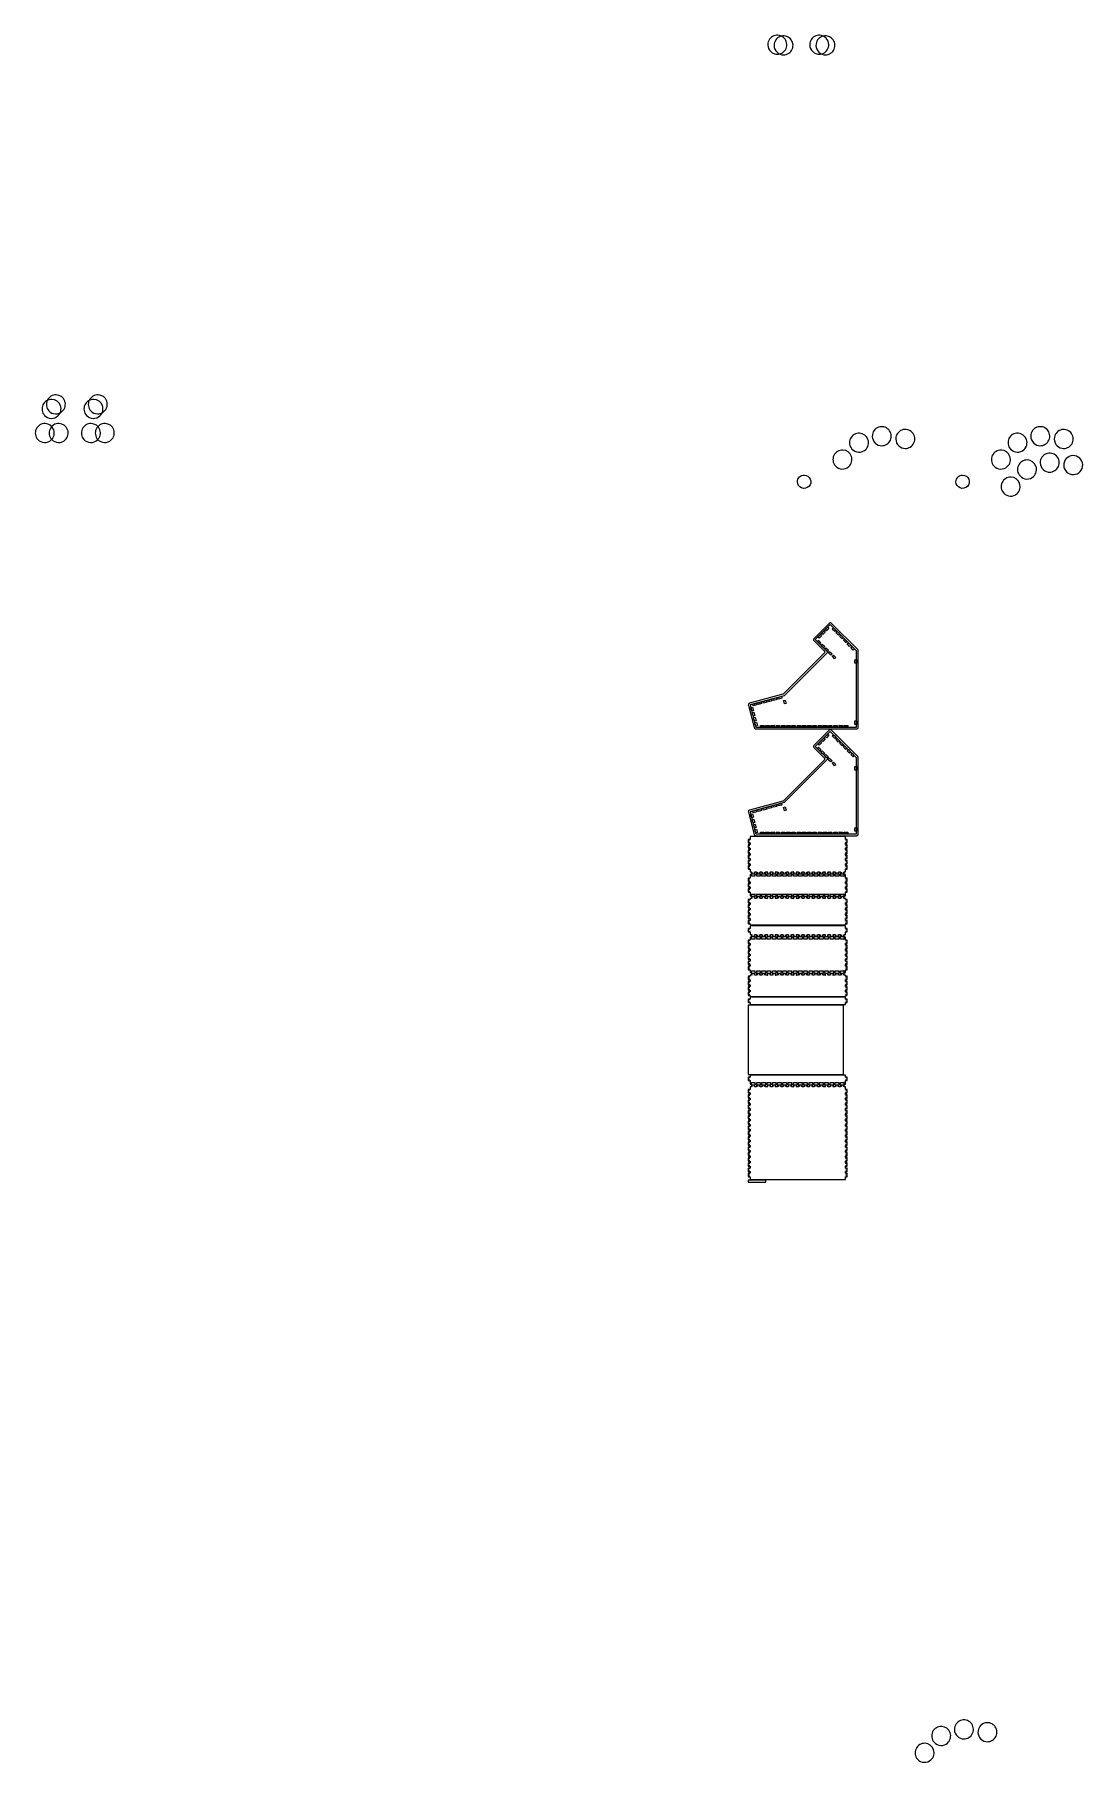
# Model space of a CAD drawing. Extents: x -4034 to 1909, y -3277 to 6509.
import ezdxf

# ---------------------------------------------------------------- set-up
doc = ezdxf.new("R2010")
doc.units = 0
doc.layers.add('Layer_1', color=7, linetype='CONTINUOUS')

msp = doc.modelspace()

# ---------------------------------------------------------------- linework, layer by layer
at = {"layer": 'Layer_1', "color": 7}
for points in [[(165.93761, 6398.785908)], [(165.93761, 6398.784908)], [(201.24661, 6395.144908)], [(201.24661, 6395.141908)], [(403.53461, 6398.785908)], [(438.84361, 6395.141908)], [(-3901.342424, 4349.707302)], [(-3901.336424, 4349.710302)], [(-3876.812424, 4375.367302)], [(-3876.806424, 4375.368302)], [(-3663.736424, 4349.710302)], [(-3639.216424, 4375.368302)], [(-3939.566424, 4213.044302)], [(-3860.626424, 4213.044302)], [(-3678.436424, 4213.044302)], [(-3599.486424, 4213.044302)], [(673.845801, 4157.698815)], [(757.211956, 4181.66854)], [(890.441904, 4165.90371)], [(1571.851531, 4157.69883)], [(1571.871746, 4157.6906)], [(1655.189875, 4181.680729)], [(1655.217673, 4181.668885)], [(1788.419939, 4165.916852)], [(1788.447625, 4165.904054)], [(326.793029, 4014.466847)], [(326.793029, 4014.466847)], [(579.70307, 4062.116889)], [(1224.798539, 4014.466847)], [(1224.798539, 4014.466847)], [(1477.708633, 4062.116752)], [(1477.728347, 4062.109014)], [(1709.391715, 4031.633287)], [(1842.842615, 4017.862398)], [(1626.393636, 4006.418692)], [(1533.690212, 3909.440228)], [(453.667, 3145.739178), (460.597, 3152.668316), (467.455, 3145.809179), (453.596, 3131.949902), (446.737, 3138.809039), (453.667, 3145.739178)], [(500.088, 3141.885101), (507.018, 3134.954962), (500.159, 3128.095825), (486.3, 3141.956102), (493.159, 3148.814239), (500.088, 3141.885101)], [(408.341, 3064.490553), (401.412, 3071.420691), (408.271, 3078.279829), (422.13, 3064.419551), (415.271, 3057.560414), (408.341, 3064.490553)], [(411.665, 3103.735338), (418.594, 3110.665476), (425.453, 3103.806339), (411.594, 3089.947062), (404.735, 3096.806199), (411.665, 3103.735338)], [(429.342, 3043.489133), (422.413, 3050.419271), (429.272, 3057.277409), (443.131, 3043.418131), (436.272, 3036.558994), (429.342, 3043.489133)], [(432.666, 3124.736758), (439.595, 3131.666896), (446.454, 3124.807759), (432.595, 3110.948482), (425.736, 3117.807619), (432.666, 3124.736758)], [(450.343, 3022.487713), (443.414, 3029.416851), (450.273, 3036.275989), (464.132, 3022.416711), (457.273, 3015.557574), (450.343, 3022.487713)], [(521.089, 3120.883681), (528.019, 3113.953542), (521.16, 3107.094405), (507.301, 3120.953682), (514.16, 3127.812819), (521.089, 3120.883681)], [(542.091, 3099.882261), (549.02, 3092.952122), (542.161, 3086.092985), (528.302, 3099.952262), (535.161, 3106.811399), (542.091, 3099.882261)], [(563.092, 3078.880841), (570.021, 3071.950702), (563.162, 3065.091565), (549.303, 3078.950842), (556.162, 3085.809979), (563.092, 3078.880841)], [(584.093, 3057.879421), (591.022, 3050.949282), (584.163, 3044.090145), (570.304, 3057.949422), (577.163, 3064.808559), (584.093, 3057.879421)], [(605.094, 3036.877001), (612.023, 3029.947862), (605.164, 3023.088725), (591.305, 3036.948002), (598.164, 3043.807139), (605.094, 3036.877001)], [(471.345, 3001.486293), (464.415, 3008.415431), (471.274, 3015.274569), (485.133, 3001.415291), (478.274, 2994.556154), (471.345, 3001.486293)], [(492.346, 2980.484873), (485.416, 2987.414011), (492.275, 2994.273149), (506.134, 2980.413871), (499.275, 2973.554734), (492.346, 2980.484873)], [(623.302, 2958.667436), (623.302, 2948.86724), (613.602, 2948.86724), (613.602, 2968.467632), (623.302, 2968.467632), (623.302, 2958.667436)], [(131.24, 2742.163106), (140.706, 2744.700157), (143.217, 2735.32997), (124.284, 2730.256868), (121.774, 2739.627056), (131.24, 2742.163106)], [(159.928, 2749.85026), (169.394, 2752.386311), (171.905, 2743.017124), (152.972, 2737.944022), (150.462, 2747.314209), (159.928, 2749.85026)], [(188.616, 2757.537414), (198.082, 2760.073465), (200.593, 2750.704277), (181.66, 2745.631176), (179.15, 2755.001363), (188.616, 2757.537414)], [(27.032, 2688.099025), (24.495, 2697.565214), (33.865, 2700.076265), (38.938, 2681.142886), (29.568, 2678.632836), (27.032, 2688.099025)], [(34.719, 2659.410451), (32.182, 2668.876641), (41.552, 2671.387691), (46.625, 2652.454312), (37.255, 2649.944262), (34.719, 2659.410451)], [(45.176, 2719.101645), (54.642, 2721.638696), (57.153, 2712.268509), (38.22, 2707.195407), (35.71, 2716.565594), (45.176, 2719.101645)], [(42.406, 2630.721878), (39.869, 2640.188067), (49.239, 2642.699117), (54.312, 2623.765739), (44.942, 2621.255688), (42.406, 2630.721878)], [(73.864, 2726.788799), (83.33, 2729.32585), (85.841, 2719.955662), (66.908, 2714.882561), (64.398, 2724.252748), (73.864, 2726.788799)], [(102.552, 2734.475953), (112.018, 2737.013003), (114.529, 2727.642816), (95.596, 2722.569715), (93.086, 2731.939902), (102.552, 2734.475953)], [(212.933, 2728.024824), (210.396, 2737.491013), (219.766, 2740.002063), (224.839, 2721.069685), (215.469, 2718.558634), (212.933, 2728.024824)], [(50.093, 2602.033304), (47.556, 2611.499493), (56.926, 2614.010543), (61.998, 2595.077165), (52.629, 2592.567115), (50.093, 2602.033304)], [(54.021, 2586.887001)], [(54.021, 2576.886801)], [(88.586, 2586.987003), (78.786, 2586.987003), (78.786, 2596.687197), (98.386, 2596.687197), (98.386, 2586.987003), (88.586, 2586.987003)], [(118.286, 2586.987003), (108.486, 2586.987003), (108.486, 2596.687197), (128.086, 2596.687197), (128.086, 2586.987003), (118.286, 2586.987003)], [(147.986, 2586.987003), (138.186, 2586.987003), (138.186, 2596.687197), (157.786, 2596.687197), (157.786, 2586.987003), (147.986, 2586.987003)], [(177.686, 2586.987003), (167.886, 2586.987003), (167.886, 2596.687197), (187.486, 2596.687197), (187.486, 2586.987003), (177.686, 2586.987003)], [(207.386, 2586.987003), (197.586, 2586.987003), (197.586, 2596.687197), (217.186, 2596.687197), (217.186, 2586.987003), (207.386, 2586.987003)], [(237.086, 2586.987003), (227.286, 2586.987003), (227.286, 2596.687197), (246.886, 2596.687197), (246.886, 2586.987003), (237.086, 2586.987003)], [(266.786, 2586.987003), (256.986, 2586.987003), (256.986, 2596.687197), (276.586, 2596.687197), (276.586, 2586.987003), (266.786, 2586.987003)], [(296.486, 2586.987003), (286.686, 2586.987003), (286.686, 2596.687197), (306.286, 2596.687197), (306.286, 2586.987003), (296.486, 2586.987003)], [(326.186, 2586.987003), (316.386, 2586.987003), (316.386, 2596.687197), (335.986, 2596.687197), (335.986, 2586.987003), (326.186, 2586.987003)], [(355.886, 2586.987003), (346.086, 2586.987003), (346.086, 2596.687197), (365.686, 2596.687197), (365.686, 2586.987003), (355.886, 2586.987003)], [(385.586, 2586.987003), (375.786, 2586.987003), (375.786, 2596.687197), (395.386, 2596.687197), (395.386, 2586.987003), (385.586, 2586.987003)], [(415.286, 2586.987003), (405.486, 2586.987003), (405.486, 2596.687197), (425.086, 2596.687197), (425.086, 2586.987003), (415.286, 2586.987003)], [(444.986, 2586.987003), (435.186, 2586.987003), (435.186, 2596.687197), (454.786, 2596.687197), (454.786, 2586.987003), (444.986, 2586.987003)], [(453.667, 2540.481073), (460.597, 2547.411211), (467.455, 2540.552074), (453.596, 2526.692797), (446.737, 2533.551934), (453.667, 2540.481073)], [(474.686, 2586.987003), (464.886, 2586.987003), (464.886, 2596.687197), (484.486, 2596.687197), (484.486, 2586.987003), (474.686, 2586.987003)], [(504.386, 2586.987003), (494.586, 2586.987003), (494.586, 2596.687197), (514.186, 2596.687197), (514.186, 2586.987003), (504.386, 2586.987003)], [(534.086, 2586.987003), (524.286, 2586.987003), (524.286, 2596.687197), (543.886, 2596.687197), (543.886, 2586.987003), (534.086, 2586.987003)], [(563.786, 2586.987003), (553.986, 2586.987003), (553.986, 2596.687197), (573.586, 2596.687197), (573.586, 2586.987003), (563.786, 2586.987003)], [(623.302, 2611.937502), (623.302, 2602.137306), (613.602, 2602.137306), (613.602, 2621.737698), (623.302, 2621.737698), (623.302, 2611.937502)], [(408.341, 2459.233448), (401.412, 2466.162587), (408.271, 2473.021724), (422.13, 2459.162447), (415.271, 2452.303309), (408.341, 2459.233448)], [(411.665, 2498.478233), (418.594, 2505.408371), (425.453, 2498.549234), (411.594, 2484.689957), (404.735, 2491.548094), (411.665, 2498.478233)], [(429.342, 2438.232028), (422.413, 2445.161167), (429.272, 2452.020304), (443.131, 2438.161027), (436.272, 2431.301889), (429.342, 2438.232028)], [(432.666, 2519.479653), (439.595, 2526.409791), (446.454, 2519.550654), (432.595, 2505.691377), (425.736, 2512.550514), (432.666, 2519.479653)], [(500.088, 2536.627996), (507.018, 2529.697857), (500.159, 2522.83872), (486.3, 2536.697997), (493.159, 2543.557134), (500.088, 2536.627996)], [(521.089, 2515.625576), (528.019, 2508.696437), (521.16, 2501.8373), (507.301, 2515.696577), (514.16, 2522.555714), (521.089, 2515.625576)], [(542.091, 2494.624156), (549.02, 2487.695017), (542.161, 2480.83588), (528.302, 2494.695157), (535.161, 2501.554294), (542.091, 2494.624156)], [(563.092, 2473.622736), (570.021, 2466.693597), (563.162, 2459.83446), (549.303, 2473.693737), (556.162, 2480.552874), (563.092, 2473.622736)], [(584.093, 2452.621316), (591.022, 2445.692177), (584.163, 2438.83304), (570.304, 2452.692317), (577.163, 2459.551454), (584.093, 2452.621316)], [(450.343, 2417.230608), (443.414, 2424.159746), (450.273, 2431.018884), (464.132, 2417.159606), (457.273, 2410.300469), (450.343, 2417.230608)], [(471.345, 2396.228188), (464.415, 2403.158326), (471.274, 2410.017464), (485.133, 2396.158186), (478.274, 2389.299049), (471.345, 2396.228188)], [(492.346, 2375.226768), (485.416, 2382.156906), (492.275, 2389.016044), (506.134, 2375.156766), (499.275, 2368.297629), (492.346, 2375.226768)], [(605.094, 2431.619896), (612.023, 2424.690757), (605.164, 2417.83162), (591.305, 2431.690897), (598.164, 2438.550034), (605.094, 2431.619896)], [(623.302, 2353.410332), (623.302, 2343.610136), (613.602, 2343.610136), (613.602, 2363.210528), (623.302, 2363.210528), (623.302, 2353.410332)], [(188.616, 2152.280309), (198.082, 2154.81636), (200.593, 2145.447172), (181.66, 2140.374071), (179.15, 2149.743258), (188.616, 2152.280309)], [(27.032, 2082.84192), (24.495, 2092.30811), (33.865, 2094.81816), (38.938, 2075.885781), (29.568, 2073.375731), (27.032, 2082.84192)], [(34.719, 2054.153347), (32.182, 2063.619536), (41.552, 2066.129586), (46.625, 2047.197207), (37.255, 2044.687157), (34.719, 2054.153347)], [(45.176, 2113.84454), (54.642, 2116.381591), (57.153, 2107.011404), (38.22, 2101.938302), (35.71, 2111.30849), (45.176, 2113.84454)], [(73.864, 2121.531694), (83.33, 2124.067745), (85.841, 2114.698557), (66.908, 2109.625456), (64.398, 2118.995643), (73.864, 2121.531694)], [(102.552, 2129.218848), (112.018, 2131.754899), (114.529, 2122.385711), (95.596, 2117.31261), (93.086, 2126.682797), (102.552, 2129.218848)], [(131.24, 2136.906002), (140.706, 2139.442052), (143.217, 2130.072865), (124.284, 2124.999763), (121.774, 2134.368951), (131.24, 2136.906002)], [(159.928, 2144.593155), (169.394, 2147.129206), (171.905, 2137.760019), (152.972, 2132.686917), (150.462, 2142.056105), (159.928, 2144.593155)], [(212.933, 2122.767719), (210.396, 2132.233908), (219.766, 2134.743958), (224.839, 2115.81158), (215.469, 2113.301529), (212.933, 2122.767719)], [(42.406, 2025.464773), (39.869, 2034.930962), (49.239, 2037.441012), (54.312, 2018.508634), (44.942, 2015.998583), (42.406, 2025.464773)], [(50.093, 1996.776199), (47.556, 2006.242388), (56.926, 2008.752439), (61.998, 1989.82006), (52.629, 1987.31001), (50.093, 1996.776199)], [(54.021, 1981.629896)], [(54.021, 1971.629696)], [(88.586, 1981.729898), (78.786, 1981.729898), (78.786, 1991.430092), (98.386, 1991.430092), (98.386, 1981.729898), (88.586, 1981.729898)], [(118.286, 1981.729898), (108.486, 1981.729898), (108.486, 1991.430092), (128.086, 1991.430092), (128.086, 1981.729898), (118.286, 1981.729898)], [(147.986, 1981.729898), (138.186, 1981.729898), (138.186, 1991.430092), (157.786, 1991.430092), (157.786, 1981.729898), (147.986, 1981.729898)], [(177.686, 1981.729898), (167.886, 1981.729898), (167.886, 1991.430092), (187.486, 1991.430092), (187.486, 1981.729898), (177.686, 1981.729898)], [(207.386, 1981.729898), (197.586, 1981.729898), (197.586, 1991.430092), (217.186, 1991.430092), (217.186, 1981.729898), (207.386, 1981.729898)], [(237.086, 1981.729898), (227.286, 1981.729898), (227.286, 1991.430092), (246.886, 1991.430092), (246.886, 1981.729898), (237.086, 1981.729898)], [(266.786, 1981.729898), (256.986, 1981.729898), (256.986, 1991.430092), (276.586, 1991.430092), (276.586, 1981.729898), (266.786, 1981.729898)], [(296.486, 1981.729898), (286.686, 1981.729898), (286.686, 1991.430092), (306.286, 1991.430092), (306.286, 1981.729898), (296.486, 1981.729898)], [(326.186, 1981.729898), (316.386, 1981.729898), (316.386, 1991.430092), (335.986, 1991.430092), (335.986, 1981.729898), (326.186, 1981.729898)], [(355.886, 1981.729898), (346.086, 1981.729898), (346.086, 1991.430092), (365.686, 1991.430092), (365.686, 1981.729898), (355.886, 1981.729898)], [(385.586, 1981.729898), (375.786, 1981.729898), (375.786, 1991.430092), (395.386, 1991.430092), (395.386, 1981.729898), (385.586, 1981.729898)], [(415.286, 1981.729898), (405.486, 1981.729898), (405.486, 1991.430092), (425.086, 1991.430092), (425.086, 1981.729898), (415.286, 1981.729898)], [(444.986, 1981.729898), (435.186, 1981.729898), (435.186, 1991.430092), (454.786, 1991.430092), (454.786, 1981.729898), (444.986, 1981.729898)], [(474.686, 1981.729898), (464.886, 1981.729898), (464.886, 1991.430092), (484.486, 1991.430092), (484.486, 1981.729898), (474.686, 1981.729898)], [(504.386, 1981.729898), (494.586, 1981.729898), (494.586, 1991.430092), (514.186, 1991.430092), (514.186, 1981.729898), (504.386, 1981.729898)], [(534.086, 1981.729898), (524.286, 1981.729898), (524.286, 1991.430092), (543.886, 1991.430092), (543.886, 1981.729898), (534.086, 1981.729898)], [(563.786, 1981.729898), (553.986, 1981.729898), (553.986, 1991.430092), (573.586, 1991.430092), (573.586, 1981.729898), (563.786, 1981.729898)], [(623.302, 2006.680397), (623.302, 1996.880201), (613.602, 1996.880201), (613.602, 2016.480593), (623.302, 2016.480593), (623.302, 2006.680397)], [(20.3, 1766.475593)], [(20.3, 1631.622896)], [(20.3, 1466.5718)], [(20.3, 1411.418492)], [(20.3, 1196.564195)], [(20.3, 1061.511494)], [(20.3, 1016.360591)], [(10.4, 619.528655)], [(20.3, 564.477554)], [(10.4, 10), (110.4, 10), (110.4, 20), (10.4, 20), (10.4, 10)], [(10.4, 9.935463), (110.4, 9.935463), (110.4, 19.935663), (10.4, 19.935663), (10.4, 9.935463)], [(20.3, 25.085766)], [(1139.43327, -3167.127375)], [(1222.799503, -3143.157461)], [(1356.029455, -3158.922292)], [(1045.290438, -3262.709189)]]:
    msp.add_lwpolyline(points, close=True, dxfattribs=at)
for points in [[(467.738, 3174.235748), (383.027, 3089.523054)], [(474.809, 3167.164606), (390.098, 3082.450912)], [(623.372, 3018.739638), (474.951, 3167.164606)], [(630.444, 3025.810779), (482.022, 3174.235748)], [(390.098, 3082.309909), (460.738, 3011.668496), (213.34, 2764.265548), (20.374, 2712.559514)], [(383.027, 3075.238768), (439.595, 3018.668636)], [(439.595, 3004.668356), (210.04, 2775.107765)], [(623.402, 2586.987003), (623.402, 3018.668636)], [(633.402, 2586.987003), (633.402, 3018.668636)], [(205.602, 2772.545714), (17.786, 2722.219708)], [(10.644, 2709.84946), (44.265, 2584.372951)], [(20.303, 2712.437512), (53.924, 2586.961002)], [(54.021, 2586.887001), (623.302, 2586.887001)], [(54.021, 2576.886801), (623.302, 2576.886801)], [(467.738, 2568.978643), (383.027, 2484.264949)], [(474.809, 2561.907501), (390.098, 2477.193807)], [(623.372, 2413.482533), (474.951, 2561.907501)], [(630.444, 2420.553674), (482.022, 2568.978643)], [(390.098, 2477.052804), (460.738, 2406.411392), (213.34, 2159.008444), (20.374, 2107.302409)], [(383.027, 2469.981663), (439.595, 2413.411532)], [(439.595, 2399.410252), (210.04, 2169.85066)], [(623.402, 1981.729898), (623.402, 2413.411532)], [(633.402, 1981.729898), (633.402, 2413.411532)], [(205.602, 2167.287609), (17.786, 2116.961603)], [(10.644, 2104.591355), (44.265, 1979.115846)], [(20.303, 2107.180407), (53.924, 1981.703898)], [(20.2, 1966.579595), (20.2, 1950.82928), (12.38, 1950.82928)], [(560.3, 1966.679597), (20.3, 1966.679597)], [(54.021, 1981.629896), (623.302, 1981.629896)], [(54.021, 1971.629696), (623.302, 1971.629696)], [(568.22, 1950.82928), (560.4, 1950.82928), (560.4, 1966.579595)], [(10.3, 1948.749238), (10.3, 1947.759219)], [(10.3, 1947.759219), (10.3, 1933.898941)], [(10.3, 1933.898941), (10.3, 1932.908922)], [(10.3, 1919.048644), (10.3, 1918.058625)], [(10.3, 1918.058625), (10.3, 1904.198347)], [(10.3, 1904.198347), (10.3, 1903.208328)], [(10.3, 1889.34805), (10.3, 1888.358031)], [(10.3, 1888.358031), (10.3, 1874.497753)], [(10.3, 1874.497753), (10.3, 1873.507734)], [(10.3, 1859.647456), (10.3, 1858.657437)], [(19.31, 1947.859221), (10.4, 1947.859221)], [(10.4, 1947.659217), (19.31, 1947.659217)], [(19.31, 1933.998943), (10.4, 1933.998943)], [(10.4, 1933.798939), (19.31, 1933.798939)], [(19.31, 1918.158627), (10.4, 1918.158627)], [(10.4, 1917.958623), (19.31, 1917.958623)], [(19.31, 1904.298349), (10.4, 1904.298349)], [(10.4, 1904.098345), (19.31, 1904.098345)], [(19.31, 1888.458033), (10.4, 1888.458033)], [(10.4, 1888.258029), (19.31, 1888.258029)], [(19.31, 1874.597755), (10.4, 1874.597755)], [(10.4, 1874.397751), (19.31, 1874.397751)], [(12.38, 1930.82888), (20.2, 1930.82888), (20.2, 1921.128686), (12.38, 1921.128686)], [(12.38, 1901.128286), (20.2, 1901.128286), (20.2, 1891.428092), (12.38, 1891.428092)], [(12.38, 1871.427692), (20.2, 1871.427692), (20.2, 1861.727498), (12.38, 1861.727498)], [(568.22, 1921.128686), (560.4, 1921.128686), (560.4, 1930.82888), (568.22, 1930.82888)], [(568.22, 1891.428092), (560.4, 1891.428092), (560.4, 1901.128286), (568.22, 1901.128286)], [(568.22, 1861.727498), (560.4, 1861.727498), (560.4, 1871.427692), (568.22, 1871.427692)], [(570.2, 1947.859221), (561.29, 1947.859221)], [(561.29, 1947.659217), (570.2, 1947.659217)], [(570.2, 1933.998943), (561.29, 1933.998943)], [(561.29, 1933.798939), (570.2, 1933.798939)], [(570.2, 1918.158627), (561.29, 1918.158627)], [(561.29, 1917.958623), (570.2, 1917.958623)], [(570.2, 1904.298349), (561.29, 1904.298349)], [(561.29, 1904.098345), (570.2, 1904.098345)], [(570.2, 1888.458033), (561.29, 1888.458033)], [(561.29, 1888.258029), (570.2, 1888.258029)], [(570.2, 1874.597755), (561.29, 1874.597755)], [(561.29, 1874.397751), (570.2, 1874.397751)], [(570.3, 1947.759219), (570.3, 1948.749238)], [(570.3, 1933.898941), (570.3, 1947.759219)], [(570.3, 1932.908922), (570.3, 1933.898941)], [(570.3, 1918.058625), (570.3, 1919.048644)], [(570.3, 1904.198347), (570.3, 1918.058625)], [(570.3, 1903.208328), (570.3, 1904.198347)], [(570.3, 1888.358031), (570.3, 1889.34805)], [(570.3, 1874.497753), (570.3, 1888.358031)], [(570.3, 1873.507734), (570.3, 1874.497753)], [(570.3, 1858.657437), (570.3, 1859.647456)], [(10.3, 1858.657437), (10.3, 1844.797159)], [(10.3, 1844.797159), (10.3, 1843.80714)], [(10.3, 1829.946862), (10.3, 1828.956843)], [(10.3, 1828.956843), (10.3, 1815.096565)], [(10.3, 1815.096565), (10.3, 1814.106546)], [(10.3, 1800.246268), (10.3, 1799.256249)], [(10.3, 1799.256249), (10.3, 1785.395971)], [(10.3, 1785.395971), (10.3, 1784.405952)], [(19.31, 1858.757439), (10.4, 1858.757439)], [(10.4, 1858.557435), (19.31, 1858.557435)], [(19.31, 1844.897161), (10.4, 1844.897161)], [(10.4, 1844.697157), (19.31, 1844.697157)], [(19.31, 1829.056845), (10.4, 1829.056845)], [(10.4, 1828.856841), (19.31, 1828.856841)], [(19.31, 1815.196567), (10.4, 1815.196567)], [(10.4, 1814.996563), (19.31, 1814.996563)], [(19.31, 1799.356251), (10.4, 1799.356251)], [(10.4, 1799.156247), (19.31, 1799.156247)], [(19.31, 1785.495973), (10.4, 1785.495973)], [(10.4, 1785.295969), (19.31, 1785.295969)], [(12.38, 1841.727098), (20.2, 1841.727098), (20.2, 1832.026904), (12.38, 1832.026904)], [(12.38, 1812.026504), (20.2, 1812.026504), (20.2, 1802.32631), (12.38, 1802.32631)], [(12.38, 1782.32591), (20.2, 1782.32591), (20.2, 1766.575595)], [(20.3, 1766.475593), (27.85, 1766.475593), (27.85, 1758.655437)], [(30.82, 1765.585575), (30.82, 1756.675397)], [(31.02, 1756.675397), (31.02, 1765.585575)], [(44.68, 1765.585575), (44.68, 1756.675397)], [(44.88, 1756.675397), (44.88, 1765.585575)], [(47.85, 1758.655437), (47.85, 1766.475593), (57.55, 1766.475593), (57.55, 1758.655437)], [(60.52, 1765.585575), (60.52, 1756.675397)], [(60.72, 1756.675397), (60.72, 1765.585575)], [(74.38, 1765.585575), (74.38, 1756.675397)], [(74.58, 1756.675397), (74.58, 1765.585575)], [(77.55, 1758.655437), (77.55, 1766.475593), (87.25, 1766.475593), (87.25, 1758.655437)], [(90.22, 1765.585575), (90.22, 1756.675397)], [(90.42, 1756.675397), (90.42, 1765.585575)], [(104.08, 1765.585575), (104.08, 1756.675397)], [(104.28, 1756.675397), (104.28, 1765.585575)], [(107.25, 1758.655437), (107.25, 1766.475593), (116.95, 1766.475593), (116.95, 1758.655437)], [(119.92, 1765.585575), (119.92, 1756.675397)], [(120.12, 1756.675397), (120.12, 1765.585575)], [(133.78, 1765.585575), (133.78, 1756.675397)], [(133.98, 1756.675397), (133.98, 1765.585575)], [(136.95, 1758.655437), (136.95, 1766.475593), (146.65, 1766.475593), (146.65, 1758.655437)], [(149.62, 1765.585575), (149.62, 1756.675397)], [(149.82, 1756.675397), (149.82, 1765.585575)], [(163.48, 1765.585575), (163.48, 1756.675397)], [(163.68, 1756.675397), (163.68, 1765.585575)], [(166.65, 1758.655437), (166.65, 1766.475593), (176.35, 1766.475593), (176.35, 1758.655437)], [(179.32, 1765.585575), (179.32, 1756.675397)], [(179.52, 1756.675397), (179.52, 1765.585575)], [(193.18, 1765.585575), (193.18, 1756.675397)], [(193.38, 1756.675397), (193.38, 1765.585575)], [(196.35, 1758.655437), (196.35, 1766.475593), (206.05, 1766.475593), (206.05, 1758.655437)], [(209.02, 1765.585575), (209.02, 1756.675397)], [(209.22, 1756.675397), (209.22, 1765.585575)], [(222.88, 1765.585575), (222.88, 1756.675397)], [(223.08, 1756.675397), (223.08, 1765.585575)], [(226.05, 1758.655437), (226.05, 1766.475593), (235.75, 1766.475593), (235.75, 1758.655437)], [(238.72, 1765.585575), (238.72, 1756.675397)], [(238.92, 1756.675397), (238.92, 1765.585575)], [(252.58, 1765.585575), (252.58, 1756.675397)], [(252.78, 1756.675397), (252.78, 1765.585575)], [(255.75, 1758.655437), (255.75, 1766.475593), (265.45, 1766.475593), (265.45, 1758.655437)], [(268.42, 1765.585575), (268.42, 1756.675397)], [(268.62, 1756.675397), (268.62, 1765.585575)], [(282.28, 1765.585575), (282.28, 1756.675397)], [(282.48, 1756.675397), (282.48, 1765.585575)], [(285.45, 1758.655437), (285.45, 1766.475593), (295.15, 1766.475593), (295.15, 1758.655437)], [(298.12, 1765.585575), (298.12, 1756.675397)], [(298.32, 1756.675397), (298.32, 1765.585575)], [(311.98, 1765.585575), (311.98, 1756.675397)], [(312.18, 1756.675397), (312.18, 1765.585575)], [(315.15, 1758.655437), (315.15, 1766.475593), (324.85, 1766.475593), (324.85, 1758.655437)], [(327.82, 1765.585575), (327.82, 1756.675397)], [(328.02, 1756.675397), (328.02, 1765.585575)], [(341.68, 1765.585575), (341.68, 1756.675397)], [(341.88, 1756.675397), (341.88, 1765.585575)], [(344.85, 1758.655437), (344.85, 1766.475593), (354.55, 1766.475593), (354.55, 1758.655437)], [(357.52, 1765.585575), (357.52, 1756.675397)], [(357.72, 1756.675397), (357.72, 1765.585575)], [(371.38, 1765.585575), (371.38, 1756.675397)], [(371.58, 1756.675397), (371.58, 1765.585575)], [(374.55, 1758.655437), (374.55, 1766.475593), (384.25, 1766.475593), (384.25, 1758.655437)], [(387.22, 1765.585575), (387.22, 1756.675397)], [(387.42, 1756.675397), (387.42, 1765.585575)], [(401.08, 1765.585575), (401.08, 1756.675397)], [(401.28, 1756.675397), (401.28, 1765.585575)], [(404.25, 1758.655437), (404.25, 1766.475593), (413.95, 1766.475593), (413.95, 1758.655437)], [(416.92, 1765.585575), (416.92, 1756.675397)], [(417.12, 1756.675397), (417.12, 1765.585575)], [(430.78, 1765.585575), (430.78, 1756.675397)], [(430.98, 1756.675397), (430.98, 1765.585575)], [(433.95, 1758.655437), (433.95, 1766.475593), (443.65, 1766.475593), (443.65, 1758.655437)], [(446.62, 1765.585575), (446.62, 1756.675397)], [(446.82, 1756.675397), (446.82, 1765.585575)], [(460.48, 1765.585575), (460.48, 1756.675397)], [(460.68, 1756.675397), (460.68, 1765.585575)], [(463.65, 1758.655437), (463.65, 1766.475593), (473.35, 1766.475593), (473.35, 1758.655437)], [(476.32, 1765.585575), (476.32, 1756.675397)], [(476.52, 1756.675397), (476.52, 1765.585575)], [(490.18, 1765.585575), (490.18, 1756.675397)], [(490.38, 1756.675397), (490.38, 1765.585575)], [(493.35, 1758.655437), (493.35, 1766.475593), (503.05, 1766.475593), (503.05, 1758.655437)], [(506.02, 1765.585575), (506.02, 1756.675397)], [(506.22, 1756.675397), (506.22, 1765.585575)], [(519.88, 1765.585575), (519.88, 1756.675397)], [(520.08, 1756.675397), (520.08, 1765.585575)], [(523.05, 1758.655437), (523.05, 1766.475593), (532.75, 1766.475593), (532.75, 1758.655437)], [(535.72, 1765.585575), (535.72, 1756.675397)], [(535.92, 1756.675397), (535.92, 1765.585575)], [(549.58, 1765.585575), (549.58, 1756.675397)], [(549.78, 1756.675397), (549.78, 1765.585575)], [(552.75, 1758.655437), (552.75, 1766.475593), (560.3, 1766.475593)], [(568.22, 1832.026904), (560.4, 1832.026904), (560.4, 1841.727098), (568.22, 1841.727098)], [(568.22, 1802.32631), (560.4, 1802.32631), (560.4, 1812.026504), (568.22, 1812.026504)], [(560.4, 1766.575595), (560.4, 1782.32591), (568.22, 1782.32591)], [(570.2, 1858.757439), (561.29, 1858.757439)], [(561.29, 1858.557435), (570.2, 1858.557435)], [(570.2, 1844.897161), (561.29, 1844.897161)], [(561.29, 1844.697157), (570.2, 1844.697157)], [(570.2, 1829.056845), (561.29, 1829.056845)], [(561.29, 1828.856841), (570.2, 1828.856841)], [(570.2, 1815.196567), (561.29, 1815.196567)], [(561.29, 1814.996563), (570.2, 1814.996563)], [(570.2, 1799.356251), (561.29, 1799.356251)], [(561.29, 1799.156247), (570.2, 1799.156247)], [(570.2, 1785.495973), (561.29, 1785.495973)], [(561.29, 1785.295969), (570.2, 1785.295969)], [(570.3, 1844.797159), (570.3, 1858.657437)], [(570.3, 1843.80714), (570.3, 1844.797159)], [(570.3, 1828.956843), (570.3, 1829.946862)], [(570.3, 1815.096565), (570.3, 1828.956843)], [(570.3, 1814.106546), (570.3, 1815.096565)], [(570.3, 1799.256249), (570.3, 1800.246268)], [(570.3, 1785.395971), (570.3, 1799.256249)], [(570.3, 1784.405952), (570.3, 1785.395971)], [(10.3, 1729.244848), (10.3, 1728.254829)], [(10.3, 1728.254829), (10.3, 1714.394551)], [(10.3, 1714.394551), (10.3, 1713.404532)], [(10.3, 1699.544254), (10.3, 1698.554235)], [(10.3, 1698.554235), (10.3, 1684.693957)], [(10.3, 1684.693957), (10.3, 1683.703938)], [(10.3, 1669.84366), (10.3, 1668.853641)], [(10.3, 1668.853641), (10.3, 1654.993363)], [(19.31, 1728.354831), (10.4, 1728.354831)], [(10.4, 1728.154827), (19.31, 1728.154827)], [(19.31, 1714.494553), (10.4, 1714.494553)], [(10.4, 1714.294549), (19.31, 1714.294549)], [(19.31, 1698.654237), (10.4, 1698.654237)], [(10.4, 1698.454233), (19.31, 1698.454233)], [(19.31, 1684.793959), (10.4, 1684.793959)], [(10.4, 1684.593955), (19.31, 1684.593955)], [(19.31, 1668.953643), (10.4, 1668.953643)], [(10.4, 1668.753639), (19.31, 1668.753639)], [(20.2, 1751.525294), (20.2, 1741.625096), (20.2, 1731.32489), (12.38, 1731.32489)], [(12.38, 1711.32449), (20.2, 1711.32449), (20.2, 1701.624296), (12.38, 1701.624296)], [(12.38, 1681.623896), (20.2, 1681.623896), (20.2, 1671.923702), (12.38, 1671.923702)], [(27.95, 1751.625296), (20.3, 1751.625296)], [(47.65, 1751.525294), (47.65, 1741.725098), (28.05, 1741.725098), (28.05, 1751.525294)], [(29.93, 1756.575395), (30.92, 1756.575395)], [(30.92, 1756.575395), (44.78, 1756.575395)], [(44.78, 1756.575395), (45.77, 1756.575395)], [(57.65, 1751.625296), (47.75, 1751.625296)], [(77.35, 1751.525294), (77.35, 1741.725098), (57.75, 1741.725098), (57.75, 1751.525294)], [(59.63, 1756.575395), (60.62, 1756.575395)], [(60.62, 1756.575395), (74.48, 1756.575395)], [(74.48, 1756.575395), (75.47, 1756.575395)], [(87.35, 1751.625296), (77.45, 1751.625296)], [(107.05, 1751.525294), (107.05, 1741.725098), (87.45, 1741.725098), (87.45, 1751.525294)], [(89.33, 1756.575395), (90.32, 1756.575395)], [(90.32, 1756.575395), (104.18, 1756.575395)], [(104.18, 1756.575395), (105.17, 1756.575395)], [(117.05, 1751.625296), (107.15, 1751.625296)], [(136.75, 1751.525294), (136.75, 1741.725098), (117.15, 1741.725098), (117.15, 1751.525294)], [(119.03, 1756.575395), (120.02, 1756.575395)], [(120.02, 1756.575395), (133.88, 1756.575395)], [(133.88, 1756.575395), (134.87, 1756.575395)], [(146.75, 1751.625296), (136.85, 1751.625296)], [(166.45, 1751.525294), (166.45, 1741.725098), (146.85, 1741.725098), (146.85, 1751.525294)], [(148.73, 1756.575395), (149.72, 1756.575395)], [(149.72, 1756.575395), (163.58, 1756.575395)], [(163.58, 1756.575395), (164.57, 1756.575395)], [(176.45, 1751.625296), (166.55, 1751.625296)], [(196.15, 1751.525294), (196.15, 1741.725098), (176.55, 1741.725098), (176.55, 1751.525294)], [(178.43, 1756.575395), (179.42, 1756.575395)], [(179.42, 1756.575395), (193.28, 1756.575395)], [(193.28, 1756.575395), (194.27, 1756.575395)], [(206.15, 1751.625296), (196.25, 1751.625296)], [(225.85, 1751.525294), (225.85, 1741.725098), (206.25, 1741.725098), (206.25, 1751.525294)], [(208.13, 1756.575395), (209.12, 1756.575395)], [(209.12, 1756.575395), (222.98, 1756.575395)], [(222.98, 1756.575395), (223.97, 1756.575395)], [(235.85, 1751.625296), (225.95, 1751.625296)], [(255.55, 1751.525294), (255.55, 1741.725098), (235.95, 1741.725098), (235.95, 1751.525294)], [(237.83, 1756.575395), (238.82, 1756.575395)], [(238.82, 1756.575395), (252.68, 1756.575395)], [(252.68, 1756.575395), (253.67, 1756.575395)], [(265.55, 1751.625296), (255.65, 1751.625296)], [(285.25, 1751.525294), (285.25, 1741.725098), (265.65, 1741.725098), (265.65, 1751.525294)], [(267.53, 1756.575395), (268.52, 1756.575395)], [(268.52, 1756.575395), (282.38, 1756.575395)], [(282.38, 1756.575395), (283.37, 1756.575395)], [(295.25, 1751.625296), (285.35, 1751.625296)], [(314.95, 1751.525294), (314.95, 1741.725098), (295.35, 1741.725098), (295.35, 1751.525294)], [(297.23, 1756.575395), (298.22, 1756.575395)], [(298.22, 1756.575395), (312.08, 1756.575395)], [(312.08, 1756.575395), (313.07, 1756.575395)], [(324.95, 1751.625296), (315.05, 1751.625296)], [(344.65, 1751.525294), (344.65, 1741.725098), (325.05, 1741.725098), (325.05, 1751.525294)], [(326.93, 1756.575395), (327.92, 1756.575395)], [(327.92, 1756.575395), (341.78, 1756.575395)], [(341.78, 1756.575395), (342.77, 1756.575395)], [(354.65, 1751.625296), (344.75, 1751.625296)], [(374.35, 1751.525294), (374.35, 1741.725098), (354.75, 1741.725098), (354.75, 1751.525294)], [(356.63, 1756.575395), (357.62, 1756.575395)], [(357.62, 1756.575395), (371.48, 1756.575395)], [(371.48, 1756.575395), (372.47, 1756.575395)], [(384.35, 1751.625296), (374.45, 1751.625296)], [(404.05, 1751.525294), (404.05, 1741.725098), (384.45, 1741.725098), (384.45, 1751.525294)], [(386.33, 1756.575395), (387.32, 1756.575395)], [(387.32, 1756.575395), (401.18, 1756.575395)], [(401.18, 1756.575395), (402.17, 1756.575395)], [(414.05, 1751.625296), (404.15, 1751.625296)], [(433.75, 1751.525294), (433.75, 1741.725098), (414.15, 1741.725098), (414.15, 1751.525294)], [(416.03, 1756.575395), (417.02, 1756.575395)], [(417.02, 1756.575395), (430.88, 1756.575395)], [(430.88, 1756.575395), (431.87, 1756.575395)], [(443.75, 1751.625296), (433.85, 1751.625296)], [(463.45, 1751.525294), (463.45, 1741.725098), (443.85, 1741.725098), (443.85, 1751.525294)], [(445.73, 1756.575395), (446.72, 1756.575395)], [(446.72, 1756.575395), (460.58, 1756.575395)], [(460.58, 1756.575395), (461.57, 1756.575395)], [(473.45, 1751.625296), (463.55, 1751.625296)], [(493.15, 1751.525294), (493.15, 1741.725098), (473.55, 1741.725098), (473.55, 1751.525294)], [(475.43, 1756.575395), (476.42, 1756.575395)], [(476.42, 1756.575395), (490.28, 1756.575395)], [(490.28, 1756.575395), (491.27, 1756.575395)], [(503.15, 1751.625296), (493.25, 1751.625296)], [(522.85, 1751.525294), (522.85, 1741.725098), (503.25, 1741.725098), (503.25, 1751.525294)], [(505.13, 1756.575395), (506.12, 1756.575395)], [(506.12, 1756.575395), (519.98, 1756.575395)], [(519.98, 1756.575395), (520.97, 1756.575395)], [(532.85, 1751.625296), (522.95, 1751.625296)], [(552.55, 1751.525294), (552.55, 1741.725098), (532.95, 1741.725098), (532.95, 1751.525294)], [(534.83, 1756.575395), (535.82, 1756.575395)], [(535.82, 1756.575395), (549.68, 1756.575395)], [(549.68, 1756.575395), (550.67, 1756.575395)], [(560.3, 1751.625296), (552.65, 1751.625296)], [(568.22, 1731.32489), (560.4, 1731.32489), (560.4, 1741.625096), (560.4, 1751.525294)], [(568.22, 1701.624296), (560.4, 1701.624296), (560.4, 1711.32449), (568.22, 1711.32449)], [(568.22, 1671.923702), (560.4, 1671.923702), (560.4, 1681.623896), (568.22, 1681.623896)], [(570.2, 1728.354831), (561.29, 1728.354831)], [(561.29, 1728.154827), (570.2, 1728.154827)], [(570.2, 1714.494553), (561.29, 1714.494553)], [(561.29, 1714.294549), (570.2, 1714.294549)], [(570.2, 1698.654237), (561.29, 1698.654237)], [(561.29, 1698.454233), (570.2, 1698.454233)], [(570.2, 1684.793959), (561.29, 1684.793959)], [(561.29, 1684.593955), (570.2, 1684.593955)], [(570.2, 1668.953643), (561.29, 1668.953643)], [(561.29, 1668.753639), (570.2, 1668.753639)], [(570.3, 1728.254829), (570.3, 1729.244848)], [(570.3, 1714.394551), (570.3, 1728.254829)], [(570.3, 1713.404532), (570.3, 1714.394551)], [(570.3, 1698.554235), (570.3, 1699.544254)], [(570.3, 1684.693957), (570.3, 1698.554235)], [(570.3, 1683.703938), (570.3, 1684.693957)], [(570.3, 1668.853641), (570.3, 1669.84366)], [(570.3, 1654.993363), (570.3, 1668.853641)], [(10.3, 1654.993363), (10.3, 1654.003344)], [(10.3, 1608.9941), (10.3, 1608.004)], [(10.3, 1608.004), (10.3, 1594.1438)], [(10.3, 1594.1438), (10.3, 1593.1538)], [(10.3, 1579.2936), (10.3, 1578.3036)], [(10.3, 1578.3036), (10.3, 1564.4433)], [(19.31, 1655.093365), (10.4, 1655.093365)], [(10.4, 1654.893361), (19.31, 1654.893361)], [(19.31, 1608.104), (10.4, 1608.104)], [(10.4, 1607.904), (19.31, 1607.904)], [(19.31, 1594.2438), (10.4, 1594.2438)], [(10.4, 1594.0438), (19.31, 1594.0438)], [(19.31, 1578.4036), (10.4, 1578.4036)], [(10.4, 1578.2036), (19.31, 1578.2036)], [(12.38, 1651.923302), (20.2, 1651.923302), (20.2, 1641.623096), (20.2, 1631.722898)], [(20.2, 1616.6742), (20.2, 1611.0741), (12.38, 1611.0741)], [(12.38, 1591.0738), (20.2, 1591.0738), (20.2, 1581.3736), (12.38, 1581.3736)], [(20.3, 1631.622896), (27.95, 1631.622896)], [(27.85, 1624.5943), (27.85, 1616.7742), (20.3, 1616.7742)], [(28.05, 1631.722898), (28.05, 1641.523094), (47.65, 1641.523094), (47.65, 1631.722898)], [(30.92, 1626.6743), (29.93, 1626.6743)], [(30.82, 1626.5743), (30.82, 1617.6642)], [(44.78, 1626.6743), (30.92, 1626.6743)], [(31.02, 1617.6642), (31.02, 1626.5743)], [(44.68, 1626.5743), (44.68, 1617.6642)], [(45.77, 1626.6743), (44.78, 1626.6743)], [(44.88, 1617.6642), (44.88, 1626.5743)], [(47.75, 1631.622896), (57.65, 1631.622896)], [(57.55, 1624.5943), (57.55, 1616.7742), (47.85, 1616.7742), (47.85, 1624.5943)], [(57.75, 1631.722898), (57.75, 1641.523094), (77.35, 1641.523094), (77.35, 1631.722898)], [(60.62, 1626.6743), (59.63, 1626.6743)], [(60.52, 1626.5743), (60.52, 1617.6642)], [(74.48, 1626.6743), (60.62, 1626.6743)], [(60.72, 1617.6642), (60.72, 1626.5743)], [(74.38, 1626.5743), (74.38, 1617.6642)], [(75.47, 1626.6743), (74.48, 1626.6743)], [(74.58, 1617.6642), (74.58, 1626.5743)], [(77.45, 1631.622896), (87.35, 1631.622896)], [(87.25, 1624.5943), (87.25, 1616.7742), (77.55, 1616.7742), (77.55, 1624.5943)], [(87.45, 1631.722898), (87.45, 1641.523094), (107.05, 1641.523094), (107.05, 1631.722898)], [(90.32, 1626.6743), (89.33, 1626.6743)], [(90.22, 1626.5743), (90.22, 1617.6642)], [(104.18, 1626.6743), (90.32, 1626.6743)], [(90.42, 1617.6642), (90.42, 1626.5743)], [(104.08, 1626.5743), (104.08, 1617.6642)], [(105.17, 1626.6743), (104.18, 1626.6743)], [(104.28, 1617.6642), (104.28, 1626.5743)], [(107.15, 1631.622896), (117.05, 1631.622896)], [(116.95, 1624.5943), (116.95, 1616.7742), (107.25, 1616.7742), (107.25, 1624.5943)], [(117.15, 1631.722898), (117.15, 1641.523094), (136.75, 1641.523094), (136.75, 1631.722898)], [(120.02, 1626.6743), (119.03, 1626.6743)], [(119.92, 1626.5743), (119.92, 1617.6642)], [(133.88, 1626.6743), (120.02, 1626.6743)], [(120.12, 1617.6642), (120.12, 1626.5743)], [(133.78, 1626.5743), (133.78, 1617.6642)], [(134.87, 1626.6743), (133.88, 1626.6743)], [(133.98, 1617.6642), (133.98, 1626.5743)], [(136.85, 1631.622896), (146.75, 1631.622896)], [(146.65, 1624.5943), (146.65, 1616.7742), (136.95, 1616.7742), (136.95, 1624.5943)], [(146.85, 1631.722898), (146.85, 1641.523094), (166.45, 1641.523094), (166.45, 1631.722898)], [(149.72, 1626.6743), (148.73, 1626.6743)], [(149.62, 1626.5743), (149.62, 1617.6642)], [(163.58, 1626.6743), (149.72, 1626.6743)], [(149.82, 1617.6642), (149.82, 1626.5743)], [(163.48, 1626.5743), (163.48, 1617.6642)], [(164.57, 1626.6743), (163.58, 1626.6743)], [(163.68, 1617.6642), (163.68, 1626.5743)], [(166.55, 1631.622896), (176.45, 1631.622896)], [(176.35, 1624.5943), (176.35, 1616.7742), (166.65, 1616.7742), (166.65, 1624.5943)], [(176.55, 1631.722898), (176.55, 1641.523094), (196.15, 1641.523094), (196.15, 1631.722898)], [(179.42, 1626.6743), (178.43, 1626.6743)], [(179.32, 1626.5743), (179.32, 1617.6642)], [(193.28, 1626.6743), (179.42, 1626.6743)], [(179.52, 1617.6642), (179.52, 1626.5743)], [(193.18, 1626.5743), (193.18, 1617.6642)], [(194.27, 1626.6743), (193.28, 1626.6743)], [(193.38, 1617.6642), (193.38, 1626.5743)], [(196.25, 1631.622896), (206.15, 1631.622896)], [(206.05, 1624.5943), (206.05, 1616.7742), (196.35, 1616.7742), (196.35, 1624.5943)], [(206.25, 1631.722898), (206.25, 1641.523094), (225.85, 1641.523094), (225.85, 1631.722898)], [(209.12, 1626.6743), (208.13, 1626.6743)], [(209.02, 1626.5743), (209.02, 1617.6642)], [(222.98, 1626.6743), (209.12, 1626.6743)], [(209.22, 1617.6642), (209.22, 1626.5743)], [(222.88, 1626.5743), (222.88, 1617.6642)], [(223.97, 1626.6743), (222.98, 1626.6743)], [(223.08, 1617.6642), (223.08, 1626.5743)], [(225.95, 1631.622896), (235.85, 1631.622896)], [(235.75, 1624.5943), (235.75, 1616.7742), (226.05, 1616.7742), (226.05, 1624.5943)], [(235.95, 1631.722898), (235.95, 1641.523094), (255.55, 1641.523094), (255.55, 1631.722898)], [(238.82, 1626.6743), (237.83, 1626.6743)], [(238.72, 1626.5743), (238.72, 1617.6642)], [(252.68, 1626.6743), (238.82, 1626.6743)], [(238.92, 1617.6642), (238.92, 1626.5743)], [(252.58, 1626.5743), (252.58, 1617.6642)], [(253.67, 1626.6743), (252.68, 1626.6743)], [(252.78, 1617.6642), (252.78, 1626.5743)], [(255.65, 1631.622896), (265.55, 1631.622896)], [(265.45, 1624.5943), (265.45, 1616.7742), (255.75, 1616.7742), (255.75, 1624.5943)], [(265.65, 1631.722898), (265.65, 1641.523094), (285.25, 1641.523094), (285.25, 1631.722898)], [(268.52, 1626.6743), (267.53, 1626.6743)], [(268.42, 1626.5743), (268.42, 1617.6642)], [(282.38, 1626.6743), (268.52, 1626.6743)], [(268.62, 1617.6642), (268.62, 1626.5743)], [(282.28, 1626.5743), (282.28, 1617.6642)], [(283.37, 1626.6743), (282.38, 1626.6743)], [(282.48, 1617.6642), (282.48, 1626.5743)], [(285.35, 1631.622896), (295.25, 1631.622896)], [(295.15, 1624.5943), (295.15, 1616.7742), (285.45, 1616.7742), (285.45, 1624.5943)], [(295.35, 1631.722898), (295.35, 1641.523094), (314.95, 1641.523094), (314.95, 1631.722898)], [(298.22, 1626.6743), (297.23, 1626.6743)], [(298.12, 1626.5743), (298.12, 1617.6642)], [(312.08, 1626.6743), (298.22, 1626.6743)], [(298.32, 1617.6642), (298.32, 1626.5743)], [(311.98, 1626.5743), (311.98, 1617.6642)], [(313.07, 1626.6743), (312.08, 1626.6743)], [(312.18, 1617.6642), (312.18, 1626.5743)], [(315.05, 1631.622896), (324.95, 1631.622896)], [(324.85, 1624.5943), (324.85, 1616.7742), (315.15, 1616.7742), (315.15, 1624.5943)], [(325.05, 1631.722898), (325.05, 1641.523094), (344.65, 1641.523094), (344.65, 1631.722898)], [(327.92, 1626.6743), (326.93, 1626.6743)], [(327.82, 1626.5743), (327.82, 1617.6642)], [(341.78, 1626.6743), (327.92, 1626.6743)], [(328.02, 1617.6642), (328.02, 1626.5743)], [(341.68, 1626.5743), (341.68, 1617.6642)], [(342.77, 1626.6743), (341.78, 1626.6743)], [(341.88, 1617.6642), (341.88, 1626.5743)], [(344.75, 1631.622896), (354.65, 1631.622896)], [(354.55, 1624.5943), (354.55, 1616.7742), (344.85, 1616.7742), (344.85, 1624.5943)], [(354.75, 1631.722898), (354.75, 1641.523094), (374.35, 1641.523094), (374.35, 1631.722898)], [(357.62, 1626.6743), (356.63, 1626.6743)], [(357.52, 1626.5743), (357.52, 1617.6642)], [(371.48, 1626.6743), (357.62, 1626.6743)], [(357.72, 1617.6642), (357.72, 1626.5743)], [(371.38, 1626.5743), (371.38, 1617.6642)], [(372.47, 1626.6743), (371.48, 1626.6743)], [(371.58, 1617.6642), (371.58, 1626.5743)], [(374.45, 1631.622896), (384.35, 1631.622896)], [(384.25, 1624.5943), (384.25, 1616.7742), (374.55, 1616.7742), (374.55, 1624.5943)], [(384.45, 1631.722898), (384.45, 1641.523094), (404.05, 1641.523094), (404.05, 1631.722898)], [(387.32, 1626.6743), (386.33, 1626.6743)], [(387.22, 1626.5743), (387.22, 1617.6642)], [(401.18, 1626.6743), (387.32, 1626.6743)], [(387.42, 1617.6642), (387.42, 1626.5743)], [(401.08, 1626.5743), (401.08, 1617.6642)], [(402.17, 1626.6743), (401.18, 1626.6743)], [(401.28, 1617.6642), (401.28, 1626.5743)], [(404.15, 1631.622896), (414.05, 1631.622896)], [(413.95, 1624.5943), (413.95, 1616.7742), (404.25, 1616.7742), (404.25, 1624.5943)], [(414.15, 1631.722898), (414.15, 1641.523094), (433.75, 1641.523094), (433.75, 1631.722898)], [(417.02, 1626.6743), (416.03, 1626.6743)], [(416.92, 1626.5743), (416.92, 1617.6642)], [(430.88, 1626.6743), (417.02, 1626.6743)], [(417.12, 1617.6642), (417.12, 1626.5743)], [(430.78, 1626.5743), (430.78, 1617.6642)], [(431.87, 1626.6743), (430.88, 1626.6743)], [(430.98, 1617.6642), (430.98, 1626.5743)], [(433.85, 1631.622896), (443.75, 1631.622896)], [(443.65, 1624.5943), (443.65, 1616.7742), (433.95, 1616.7742), (433.95, 1624.5943)], [(443.85, 1631.722898), (443.85, 1641.523094), (463.45, 1641.523094), (463.45, 1631.722898)], [(446.72, 1626.6743), (445.73, 1626.6743)], [(446.62, 1626.5743), (446.62, 1617.6642)], [(460.58, 1626.6743), (446.72, 1626.6743)], [(446.82, 1617.6642), (446.82, 1626.5743)], [(460.48, 1626.5743), (460.48, 1617.6642)], [(461.57, 1626.6743), (460.58, 1626.6743)], [(460.68, 1617.6642), (460.68, 1626.5743)], [(463.55, 1631.622896), (473.45, 1631.622896)], [(473.35, 1624.5943), (473.35, 1616.7742), (463.65, 1616.7742), (463.65, 1624.5943)], [(473.55, 1631.722898), (473.55, 1641.523094), (493.15, 1641.523094), (493.15, 1631.722898)], [(476.42, 1626.6743), (475.43, 1626.6743)], [(476.32, 1626.5743), (476.32, 1617.6642)], [(490.28, 1626.6743), (476.42, 1626.6743)], [(476.52, 1617.6642), (476.52, 1626.5743)], [(490.18, 1626.5743), (490.18, 1617.6642)], [(491.27, 1626.6743), (490.28, 1626.6743)], [(490.38, 1617.6642), (490.38, 1626.5743)], [(493.25, 1631.622896), (503.15, 1631.622896)], [(503.05, 1624.5943), (503.05, 1616.7742), (493.35, 1616.7742), (493.35, 1624.5943)], [(503.25, 1631.722898), (503.25, 1641.523094), (522.85, 1641.523094), (522.85, 1631.722898)], [(506.12, 1626.6743), (505.13, 1626.6743)], [(506.02, 1626.5743), (506.02, 1617.6642)], [(519.98, 1626.6743), (506.12, 1626.6743)], [(506.22, 1617.6642), (506.22, 1626.5743)], [(519.88, 1626.5743), (519.88, 1617.6642)], [(520.97, 1626.6743), (519.98, 1626.6743)], [(520.08, 1617.6642), (520.08, 1626.5743)], [(522.95, 1631.622896), (532.85, 1631.622896)], [(532.75, 1624.5943), (532.75, 1616.7742), (523.05, 1616.7742), (523.05, 1624.5943)], [(532.95, 1631.722898), (532.95, 1641.523094), (552.55, 1641.523094), (552.55, 1631.722898)], [(535.82, 1626.6743), (534.83, 1626.6743)], [(535.72, 1626.5743), (535.72, 1617.6642)], [(549.68, 1626.6743), (535.82, 1626.6743)], [(535.92, 1617.6642), (535.92, 1626.5743)], [(549.58, 1626.5743), (549.58, 1617.6642)], [(550.67, 1626.6743), (549.68, 1626.6743)], [(549.78, 1617.6642), (549.78, 1626.5743)], [(552.65, 1631.622896), (560.3, 1631.622896)], [(560.3, 1616.7742), (552.75, 1616.7742), (552.75, 1624.5943)], [(560.4, 1631.722898), (560.4, 1641.623096), (560.4, 1651.923302), (568.22, 1651.923302)], [(568.22, 1611.0741), (560.4, 1611.0741), (560.4, 1616.6742)], [(568.22, 1581.3736), (560.4, 1581.3736), (560.4, 1591.0738), (568.22, 1591.0738)], [(570.2, 1655.093365), (561.29, 1655.093365)], [(561.29, 1654.893361), (570.2, 1654.893361)], [(570.2, 1608.104), (561.29, 1608.104)], [(561.29, 1607.904), (570.2, 1607.904)], [(570.2, 1594.2438), (561.29, 1594.2438)], [(561.29, 1594.0438), (570.2, 1594.0438)], [(570.2, 1578.4036), (561.29, 1578.4036)], [(561.29, 1578.2036), (570.2, 1578.2036)], [(570.3, 1654.003344), (570.3, 1654.993363)], [(570.3, 1608.004), (570.3, 1608.9941)], [(570.3, 1594.1438), (570.3, 1608.004)], [(570.3, 1593.1538), (570.3, 1594.1438)], [(570.3, 1578.3036), (570.3, 1579.2936)], [(570.3, 1564.4433), (570.3, 1578.3036)], [(10.3, 1564.4433), (10.3, 1563.4533)], [(10.3, 1549.5931), (10.3, 1548.6031)], [(10.3, 1548.6031), (10.3, 1534.7429)], [(10.3, 1534.7429), (10.3, 1533.7529)], [(10.3, 1519.8926), (10.3, 1518.9026)], [(10.3, 1518.9026), (10.3, 1505.0424)], [(10.3, 1505.0424), (10.3, 1504.0524)], [(10.3, 1490.1922), (10.3, 1489.2021)], [(10.3, 1489.2021), (10.3, 1475.3419)], [(10.3, 1475.3419), (10.3, 1474.3519)], [(19.31, 1564.5433), (10.4, 1564.5433)], [(10.4, 1564.3433), (19.31, 1564.3433)], [(19.31, 1548.7031), (10.4, 1548.7031)], [(10.4, 1548.5031), (19.31, 1548.5031)], [(19.31, 1534.8429), (10.4, 1534.8429)], [(10.4, 1534.6429), (19.31, 1534.6429)], [(19.31, 1519.0026), (10.4, 1519.0026)], [(10.4, 1518.8026), (19.31, 1518.8026)], [(19.31, 1505.1424), (10.4, 1505.1424)], [(10.4, 1504.9424), (19.31, 1504.9424)], [(19.31, 1489.3021), (10.4, 1489.3021)], [(10.4, 1489.1021), (19.31, 1489.1021)], [(19.31, 1475.4419), (10.4, 1475.4419)], [(10.4, 1475.2419), (19.31, 1475.2419)], [(12.38, 1561.3733), (20.2, 1561.3733), (20.2, 1551.6731), (12.38, 1551.6731)], [(12.38, 1531.6728), (20.2, 1531.6728), (20.2, 1521.9727), (12.38, 1521.9727)], [(12.38, 1501.9723), (20.2, 1501.9723), (20.2, 1492.2722), (12.38, 1492.2722)], [(12.38, 1472.2719), (20.2, 1472.2719), (20.2, 1466.6718)], [(568.22, 1551.6731), (560.4, 1551.6731), (560.4, 1561.3733), (568.22, 1561.3733)], [(568.22, 1521.9727), (560.4, 1521.9727), (560.4, 1531.6728), (568.22, 1531.6728)], [(568.22, 1492.2722), (560.4, 1492.2722), (560.4, 1501.9723), (568.22, 1501.9723)], [(560.4, 1466.6718), (560.4, 1472.2719), (568.22, 1472.2719)], [(570.2, 1564.5433), (561.29, 1564.5433)], [(561.29, 1564.3433), (570.2, 1564.3433)], [(570.2, 1548.7031), (561.29, 1548.7031)], [(561.29, 1548.5031), (570.2, 1548.5031)], [(570.2, 1534.8429), (561.29, 1534.8429)], [(561.29, 1534.6429), (570.2, 1534.6429)], [(570.2, 1519.0026), (561.29, 1519.0026)], [(561.29, 1518.8026), (570.2, 1518.8026)], [(570.2, 1505.1424), (561.29, 1505.1424)], [(561.29, 1504.9424), (570.2, 1504.9424)], [(570.2, 1489.3021), (561.29, 1489.3021)], [(561.29, 1489.1021), (570.2, 1489.1021)], [(570.2, 1475.4419), (561.29, 1475.4419)], [(561.29, 1475.2419), (570.2, 1475.2419)], [(570.3, 1563.4533), (570.3, 1564.4433)], [(570.3, 1548.6031), (570.3, 1549.5931)], [(570.3, 1534.7429), (570.3, 1548.6031)], [(570.3, 1533.7529), (570.3, 1534.7429)], [(570.3, 1518.9026), (570.3, 1519.8926)], [(570.3, 1505.0424), (570.3, 1518.9026)], [(570.3, 1504.0524), (570.3, 1505.0424)], [(570.3, 1489.2021), (570.3, 1490.1922)], [(570.3, 1475.3419), (570.3, 1489.2021)], [(570.3, 1474.3519), (570.3, 1475.3419)], [(10.3, 1444.439152), (10.3, 1443.449133)], [(10.3, 1443.449133), (10.3, 1429.588855)], [(10.3, 1429.588855), (10.3, 1428.598836)], [(10.3, 1378.737838), (10.3, 1377.747819)], [(10.3, 1377.747819), (10.3, 1363.887541)], [(19.31, 1443.549135), (10.4, 1443.549135)], [(10.4, 1443.349131), (19.31, 1443.349131)], [(19.31, 1429.688857), (10.4, 1429.688857)], [(10.4, 1429.488853), (19.31, 1429.488853)], [(19.223, 1377.697818), (19.21, 1377.747819), (19.223, 1377.79782), (19.26, 1377.83382), (19.31, 1377.847821), (10.4, 1377.847821)], [(10.4, 1377.647817), (19.31, 1377.647817), (19.26, 1377.660817)], [(20.2, 1461.519494), (20.2, 1446.519194), (12.38, 1446.519194)], [(12.38, 1426.518794), (20.2, 1426.518794), (20.2, 1411.518494)], [(20.2, 1396.468193), (20.2, 1386.567995), (20.2, 1380.81788), (12.38, 1380.81788)], [(19.223, 1429.638856), (19.26, 1429.674857)], [(20.3, 1466.5718), (560.3, 1466.5718)], [(560.3, 1461.619496), (20.3, 1461.619496)], [(20.3, 1411.418492), (27.85, 1411.418492), (27.85, 1403.598336)], [(27.95, 1396.568195), (20.3, 1396.568195)], [(47.65, 1396.468193), (47.65, 1386.667997), (28.05, 1386.667997), (28.05, 1396.468193)], [(29.93, 1401.518294), (30.92, 1401.518294)], [(30.82, 1410.528474), (30.82, 1401.618296)], [(30.92, 1401.518294), (44.78, 1401.518294)], [(31.02, 1401.618296), (31.02, 1410.528474)], [(44.68, 1410.528474), (44.68, 1401.618296)], [(44.78, 1401.518294), (45.77, 1401.518294)], [(44.88, 1401.618296), (44.88, 1410.528474)], [(57.65, 1396.568195), (47.75, 1396.568195)], [(47.85, 1403.598336), (47.85, 1411.418492), (57.55, 1411.418492), (57.55, 1403.598336)], [(77.35, 1396.468193), (77.35, 1386.667997), (57.75, 1386.667997), (57.75, 1396.468193)], [(59.63, 1401.518294), (60.62, 1401.518294)], [(60.52, 1410.528474), (60.52, 1401.618296)], [(60.62, 1401.518294), (74.48, 1401.518294)], [(60.72, 1401.618296), (60.72, 1410.528474)], [(74.38, 1410.528474), (74.38, 1401.618296)], [(74.48, 1401.518294), (75.47, 1401.518294)], [(74.58, 1401.618296), (74.58, 1410.528474)], [(87.35, 1396.568195), (77.45, 1396.568195)], [(77.55, 1403.598336), (77.55, 1411.418492), (87.25, 1411.418492), (87.25, 1403.598336)], [(107.05, 1396.468193), (107.05, 1386.667997), (87.45, 1386.667997), (87.45, 1396.468193)], [(89.33, 1401.518294), (90.32, 1401.518294)], [(90.22, 1410.528474), (90.22, 1401.618296)], [(90.32, 1401.518294), (104.18, 1401.518294)], [(90.42, 1401.618296), (90.42, 1410.528474)], [(104.08, 1410.528474), (104.08, 1401.618296)], [(104.18, 1401.518294), (105.17, 1401.518294)], [(104.28, 1401.618296), (104.28, 1410.528474)], [(117.05, 1396.568195), (107.15, 1396.568195)], [(107.25, 1403.598336), (107.25, 1411.418492), (116.95, 1411.418492), (116.95, 1403.598336)], [(136.75, 1396.468193), (136.75, 1386.667997), (117.15, 1386.667997), (117.15, 1396.468193)], [(119.03, 1401.518294), (120.02, 1401.518294)], [(119.92, 1410.528474), (119.92, 1401.618296)], [(120.02, 1401.518294), (133.88, 1401.518294)], [(120.12, 1401.618296), (120.12, 1410.528474)], [(133.78, 1410.528474), (133.78, 1401.618296)], [(133.88, 1401.518294), (134.87, 1401.518294)], [(133.98, 1401.618296), (133.98, 1410.528474)], [(146.75, 1396.568195), (136.85, 1396.568195)], [(136.95, 1403.598336), (136.95, 1411.418492), (146.65, 1411.418492), (146.65, 1403.598336)], [(166.45, 1396.468193), (166.45, 1386.667997), (146.85, 1386.667997), (146.85, 1396.468193)], [(148.73, 1401.518294), (149.72, 1401.518294)], [(149.62, 1410.528474), (149.62, 1401.618296)], [(149.72, 1401.518294), (163.58, 1401.518294)], [(149.82, 1401.618296), (149.82, 1410.528474)], [(163.48, 1410.528474), (163.48, 1401.618296)], [(163.58, 1401.518294), (164.57, 1401.518294)], [(163.68, 1401.618296), (163.68, 1410.528474)], [(176.45, 1396.568195), (166.55, 1396.568195)], [(166.65, 1403.598336), (166.65, 1411.418492), (176.35, 1411.418492), (176.35, 1403.598336)], [(196.15, 1396.468193), (196.15, 1386.667997), (176.55, 1386.667997), (176.55, 1396.468193)], [(178.43, 1401.518294), (179.42, 1401.518294)], [(179.32, 1410.528474), (179.32, 1401.618296)], [(179.42, 1401.518294), (193.28, 1401.518294)], [(179.52, 1401.618296), (179.52, 1410.528474)], [(193.18, 1410.528474), (193.18, 1401.618296)], [(193.28, 1401.518294), (194.27, 1401.518294)], [(193.38, 1401.618296), (193.38, 1410.528474)], [(206.15, 1396.568195), (196.25, 1396.568195)], [(196.35, 1403.598336), (196.35, 1411.418492), (206.05, 1411.418492), (206.05, 1403.598336)], [(225.85, 1396.468193), (225.85, 1386.667997), (206.25, 1386.667997), (206.25, 1396.468193)], [(208.13, 1401.518294), (209.12, 1401.518294)], [(209.02, 1410.528474), (209.02, 1401.618296)], [(209.12, 1401.518294), (222.98, 1401.518294)], [(209.22, 1401.618296), (209.22, 1410.528474)], [(222.88, 1410.528474), (222.88, 1401.618296)], [(222.98, 1401.518294), (223.97, 1401.518294)], [(223.08, 1401.618296), (223.08, 1410.528474)], [(235.85, 1396.568195), (225.95, 1396.568195)], [(226.05, 1403.598336), (226.05, 1411.418492), (235.75, 1411.418492), (235.75, 1403.598336)], [(255.55, 1396.468193), (255.55, 1386.667997), (235.95, 1386.667997), (235.95, 1396.468193)], [(237.83, 1401.518294), (238.82, 1401.518294)], [(238.72, 1410.528474), (238.72, 1401.618296)], [(238.82, 1401.518294), (252.68, 1401.518294)], [(238.92, 1401.618296), (238.92, 1410.528474)], [(252.58, 1410.528474), (252.58, 1401.618296)], [(252.68, 1401.518294), (253.67, 1401.518294)], [(252.78, 1401.618296), (252.78, 1410.528474)], [(265.55, 1396.568195), (255.65, 1396.568195)], [(255.75, 1403.598336), (255.75, 1411.418492), (265.45, 1411.418492), (265.45, 1403.598336)], [(285.25, 1396.468193), (285.25, 1386.667997), (265.65, 1386.667997), (265.65, 1396.468193)], [(267.53, 1401.518294), (268.52, 1401.518294)], [(268.42, 1410.528474), (268.42, 1401.618296)], [(268.52, 1401.518294), (282.38, 1401.518294)], [(268.62, 1401.618296), (268.62, 1410.528474)], [(282.28, 1410.528474), (282.28, 1401.618296)], [(282.38, 1401.518294), (283.37, 1401.518294)], [(282.48, 1401.618296), (282.48, 1410.528474)], [(295.25, 1396.568195), (285.35, 1396.568195)], [(285.45, 1403.598336), (285.45, 1411.418492), (295.15, 1411.418492), (295.15, 1403.598336)], [(314.95, 1396.468193), (314.95, 1386.667997), (295.35, 1386.667997), (295.35, 1396.468193)], [(297.23, 1401.518294), (298.22, 1401.518294)], [(298.133, 1410.478473), (298.12, 1410.528474), (298.12, 1401.618296)], [(298.27, 1410.441473), (298.22, 1410.428472), (298.17, 1410.441473)], [(298.22, 1401.518294), (312.08, 1401.518294)], [(298.32, 1401.618296), (298.32, 1410.528474), (298.307, 1410.478473)], [(311.993, 1410.478473), (311.98, 1410.528474), (311.98, 1401.618296)], [(312.13, 1410.441473), (312.08, 1410.428472), (312.03, 1410.441473)], [(312.08, 1401.518294), (313.07, 1401.518294)], [(312.18, 1401.618296), (312.18, 1410.528474), (312.167, 1410.478473)], [(324.95, 1396.568195), (315.05, 1396.568195)], [(315.15, 1403.598336), (315.15, 1411.418492), (324.85, 1411.418492), (324.85, 1403.598336)], [(344.65, 1396.468193), (344.65, 1386.667997), (325.05, 1386.667997), (325.05, 1396.468193)], [(326.93, 1401.518294), (327.92, 1401.518294)], [(327.833, 1410.478473), (327.82, 1410.528474), (327.82, 1401.618296)], [(327.97, 1410.441473), (327.92, 1410.428472), (327.87, 1410.441473)], [(327.92, 1401.518294), (341.78, 1401.518294)], [(328.02, 1401.618296), (328.02, 1410.528474), (328.007, 1410.478473)], [(341.693, 1410.478473), (341.68, 1410.528474), (341.68, 1401.618296)], [(341.83, 1410.441473), (341.78, 1410.428472), (341.73, 1410.441473)], [(341.78, 1401.518294), (342.77, 1401.518294)], [(341.88, 1401.618296), (341.88, 1410.528474), (341.867, 1410.478473)], [(354.65, 1396.568195), (344.75, 1396.568195)], [(344.85, 1403.598336), (344.85, 1411.418492), (354.55, 1411.418492), (354.55, 1403.598336)], [(374.35, 1396.468193), (374.35, 1386.667997), (354.75, 1386.667997), (354.75, 1396.468193)], [(356.63, 1401.518294), (357.62, 1401.518294)], [(357.533, 1410.478473), (357.52, 1410.528474), (357.52, 1401.618296)], [(357.67, 1410.441473), (357.62, 1410.428472), (357.57, 1410.441473)], [(357.62, 1401.518294), (371.48, 1401.518294)], [(357.72, 1401.618296), (357.72, 1410.528474), (357.707, 1410.478473)], [(371.393, 1410.478473), (371.38, 1410.528474), (371.38, 1401.618296)], [(371.53, 1410.441473), (371.48, 1410.428472), (371.43, 1410.441473)], [(371.48, 1401.518294), (372.47, 1401.518294)], [(371.58, 1401.618296), (371.58, 1410.528474), (371.567, 1410.478473)], [(384.35, 1396.568195), (374.45, 1396.568195)], [(374.55, 1403.598336), (374.55, 1411.418492), (384.25, 1411.418492), (384.25, 1403.598336)], [(404.05, 1396.468193), (404.05, 1386.667997), (384.45, 1386.667997), (384.45, 1396.468193)], [(386.33, 1401.518294), (387.32, 1401.518294)], [(387.233, 1410.478473), (387.22, 1410.528474), (387.22, 1401.618296)], [(387.37, 1410.441473), (387.32, 1410.428472), (387.27, 1410.441473)], [(387.32, 1401.518294), (401.18, 1401.518294)], [(387.42, 1401.618296), (387.42, 1410.528474), (387.407, 1410.478473)], [(401.093, 1410.478473), (401.08, 1410.528474), (401.08, 1401.618296)], [(401.23, 1410.441473), (401.18, 1410.428472), (401.13, 1410.441473)], [(401.18, 1401.518294), (402.17, 1401.518294)], [(401.28, 1401.618296), (401.28, 1410.528474), (401.267, 1410.478473)], [(414.05, 1396.568195), (404.15, 1396.568195)], [(404.25, 1403.598336), (404.25, 1411.418492), (413.95, 1411.418492), (413.95, 1403.598336)], [(433.75, 1396.468193), (433.75, 1386.667997), (414.15, 1386.667997), (414.15, 1396.468193)], [(416.03, 1401.518294), (417.02, 1401.518294)], [(416.933, 1410.478473), (416.92, 1410.528474), (416.92, 1401.618296)], [(417.07, 1410.441473), (417.02, 1410.428472), (416.97, 1410.441473)], [(417.02, 1401.518294), (430.88, 1401.518294)], [(417.12, 1401.618296), (417.12, 1410.528474), (417.107, 1410.478473)], [(430.793, 1410.478473), (430.78, 1410.528474), (430.78, 1401.618296)], [(430.93, 1410.441473), (430.88, 1410.428472), (430.83, 1410.441473)], [(430.88, 1401.518294), (431.87, 1401.518294)], [(430.98, 1401.618296), (430.98, 1410.528474), (430.967, 1410.478473)], [(443.75, 1396.568195), (433.85, 1396.568195)], [(433.95, 1403.598336), (433.95, 1411.418492), (443.65, 1411.418492), (443.65, 1403.598336)], [(463.45, 1396.468193), (463.45, 1386.667997), (443.85, 1386.667997), (443.85, 1396.468193)], [(445.73, 1401.518294), (446.72, 1401.518294)], [(446.633, 1410.478473), (446.62, 1410.528474), (446.62, 1401.618296)], [(446.77, 1410.441473), (446.72, 1410.428472), (446.67, 1410.441473)], [(446.72, 1401.518294), (460.58, 1401.518294)], [(446.82, 1401.618296), (446.82, 1410.528474), (446.807, 1410.478473)], [(460.493, 1410.478473), (460.48, 1410.528474), (460.48, 1401.618296)], [(460.63, 1410.441473), (460.58, 1410.428472), (460.53, 1410.441473)], [(460.58, 1401.518294), (461.57, 1401.518294)], [(460.68, 1401.618296), (460.68, 1410.528474), (460.667, 1410.478473)], [(473.45, 1396.568195), (463.55, 1396.568195)], [(463.65, 1403.598336), (463.65, 1411.418492), (473.35, 1411.418492), (473.35, 1403.598336)], [(493.15, 1396.468193), (493.15, 1386.667997), (473.55, 1386.667997), (473.55, 1396.468193)], [(475.43, 1401.518294), (476.42, 1401.518294)], [(476.52, 1401.618296), (476.52, 1410.528474), (476.507, 1410.478473), (476.47, 1410.441473), (476.42, 1410.428472), (476.37, 1410.441473), (476.333, 1410.478473), (476.32, 1410.528474), (476.32, 1401.618296)], [(476.42, 1401.518294), (490.28, 1401.518294)], [(490.38, 1401.618296), (490.38, 1410.528474), (490.367, 1410.478473), (490.33, 1410.441473), (490.28, 1410.428472), (490.23, 1410.441473), (490.193, 1410.478473), (490.18, 1410.528474), (490.18, 1401.618296)], [(490.28, 1401.518294), (491.27, 1401.518294)], [(503.15, 1396.568195), (493.25, 1396.568195)], [(493.35, 1403.598336), (493.35, 1411.418492), (503.05, 1411.418492), (503.05, 1403.598336)], [(522.85, 1396.468193), (522.85, 1386.667997), (503.25, 1386.667997), (503.25, 1396.468193)], [(505.13, 1401.518294), (506.12, 1401.518294)], [(506.22, 1401.618296), (506.22, 1410.528474), (506.207, 1410.478473), (506.17, 1410.441473), (506.12, 1410.428472), (506.07, 1410.441473), (506.033, 1410.478473), (506.02, 1410.528474), (506.02, 1401.618296)], [(506.12, 1401.518294), (519.98, 1401.518294)], [(520.08, 1401.618296), (520.08, 1410.528474), (520.067, 1410.478473), (520.03, 1410.441473), (519.98, 1410.428472), (519.93, 1410.441473), (519.893, 1410.478473), (519.88, 1410.528474), (519.88, 1401.618296)], [(519.98, 1401.518294), (520.97, 1401.518294)], [(532.85, 1396.568195), (522.95, 1396.568195)], [(523.05, 1403.598336), (523.05, 1411.418492), (532.75, 1411.418492), (532.75, 1403.598336)], [(552.55, 1396.468193), (552.55, 1386.667997), (532.95, 1386.667997), (532.95, 1396.468193)], [(534.83, 1401.518294), (535.82, 1401.518294)], [(535.92, 1401.618296), (535.92, 1410.528474), (535.907, 1410.478473), (535.87, 1410.441473), (535.82, 1410.428472), (535.77, 1410.441473), (535.733, 1410.478473), (535.72, 1410.528474), (535.72, 1401.618296)], [(535.82, 1401.518294), (549.68, 1401.518294)], [(549.78, 1401.618296), (549.78, 1410.528474), (549.767, 1410.478473), (549.73, 1410.441473), (549.68, 1410.428472), (549.63, 1410.441473), (549.593, 1410.478473), (549.58, 1410.528474), (549.58, 1401.618296)], [(549.68, 1401.518294), (550.67, 1401.518294)], [(560.3, 1396.568195), (552.65, 1396.568195)], [(552.75, 1403.598336), (552.75, 1411.418492), (560.3, 1411.418492)], [(568.22, 1446.519194), (560.4, 1446.519194), (560.4, 1461.519494)], [(560.4, 1411.518494), (560.4, 1426.518794), (568.22, 1426.518794)], [(568.22, 1380.81788), (560.4, 1380.81788), (560.4, 1386.567995), (560.4, 1396.468193)], [(570.2, 1443.549135), (561.29, 1443.549135), (561.34, 1443.535134), (561.377, 1443.499134), (561.39, 1443.449133), (561.377, 1443.399132)], [(561.34, 1443.362131), (561.29, 1443.349131), (570.2, 1443.349131)], [(570.2, 1429.688857), (561.29, 1429.688857), (561.34, 1429.674857), (561.377, 1429.638856), (561.39, 1429.588855), (561.377, 1429.538854), (561.34, 1429.501854), (561.29, 1429.488853), (570.2, 1429.488853)], [(570.2, 1377.847821), (561.29, 1377.847821), (561.34, 1377.83382), (561.377, 1377.79782), (561.39, 1377.747819), (561.377, 1377.697818), (561.34, 1377.660817), (561.29, 1377.647817), (570.2, 1377.647817)], [(570.3, 1443.449133), (570.3, 1444.439152)], [(570.3, 1429.588855), (570.3, 1443.449133)], [(570.3, 1428.598836), (570.3, 1429.588855)], [(570.3, 1377.747819), (570.3, 1378.737838)], [(570.3, 1363.887541), (570.3, 1377.747819)], [(10.3, 1363.887541), (10.3, 1362.897522)], [(10.3, 1349.037244), (10.3, 1348.047225)], [(10.3, 1348.047225), (10.3, 1334.186947)], [(10.3, 1334.186947), (10.3, 1333.196928)], [(10.3, 1319.33665), (10.3, 1318.346631)], [(10.3, 1318.346631), (10.3, 1304.486353)], [(10.3, 1304.486353), (10.3, 1303.496334)], [(10.3, 1289.636056), (10.3, 1288.646037)], [(10.3, 1288.646037), (10.3, 1274.785759)], [(10.3, 1274.785759), (10.3, 1273.79574)], [(19.223, 1363.83754), (19.21, 1363.887541), (19.223, 1363.937542), (19.26, 1363.973543), (19.31, 1363.987543), (10.4, 1363.987543)], [(10.4, 1363.787539), (19.31, 1363.787539), (19.26, 1363.80054)], [(10.4, 1347.947223), (19.31, 1347.947223), (19.26, 1347.960223), (19.223, 1347.997224), (19.21, 1348.047225), (19.223, 1348.097226), (19.26, 1348.133226), (19.31, 1348.147227), (10.4, 1348.147227)], [(10.4, 1334.086945), (19.31, 1334.086945), (19.26, 1334.099946), (19.223, 1334.136946), (19.21, 1334.186947), (19.223, 1334.236948), (19.26, 1334.272949), (19.31, 1334.286949), (10.4, 1334.286949)], [(10.4, 1318.246629), (19.31, 1318.246629), (19.26, 1318.259629), (19.223, 1318.29663), (19.21, 1318.346631), (19.223, 1318.396632), (19.26, 1318.432632), (19.31, 1318.446633), (10.4, 1318.446633)], [(10.4, 1304.386351), (19.31, 1304.386351), (19.26, 1304.399352), (19.223, 1304.436352), (19.21, 1304.486353), (19.223, 1304.536354), (19.26, 1304.572355), (19.31, 1304.586355), (10.4, 1304.586355)], [(10.4, 1288.546035), (19.31, 1288.546035), (19.26, 1288.559035), (19.223, 1288.596036), (19.21, 1288.646037), (19.223, 1288.696038), (19.26, 1288.732038), (19.31, 1288.746039), (10.4, 1288.746039)], [(10.4, 1274.685757), (19.31, 1274.685757), (19.26, 1274.698758), (19.223, 1274.735758), (19.21, 1274.785759), (19.223, 1274.83576), (19.26, 1274.871761), (19.31, 1274.885761), (10.4, 1274.885761)], [(12.38, 1360.81748), (20.2, 1360.81748), (20.2, 1351.117286), (12.38, 1351.117286)], [(12.38, 1331.116886), (20.2, 1331.116886), (20.2, 1321.416692), (12.38, 1321.416692)], [(12.38, 1301.416292), (20.2, 1301.416292), (20.2, 1291.716098), (12.38, 1291.716098)], [(568.22, 1351.117286), (560.4, 1351.117286), (560.4, 1360.81748), (568.22, 1360.81748)], [(568.22, 1321.416692), (560.4, 1321.416692), (560.4, 1331.116886), (568.22, 1331.116886)], [(568.22, 1291.716098), (560.4, 1291.716098), (560.4, 1301.416292), (568.22, 1301.416292)], [(570.2, 1363.987543), (561.29, 1363.987543), (561.34, 1363.973543), (561.377, 1363.937542), (561.39, 1363.887541), (561.377, 1363.83754), (561.34, 1363.80054), (561.29, 1363.787539), (570.2, 1363.787539)], [(570.2, 1348.147227), (561.29, 1348.147227), (561.34, 1348.133226), (561.377, 1348.097226), (561.39, 1348.047225), (561.377, 1347.997224), (561.34, 1347.960223), (561.29, 1347.947223), (570.2, 1347.947223)], [(570.2, 1334.286949), (561.29, 1334.286949), (561.34, 1334.272949), (561.377, 1334.236948), (561.39, 1334.186947), (561.377, 1334.136946), (561.34, 1334.099946), (561.29, 1334.086945), (570.2, 1334.086945)], [(570.2, 1318.446633), (561.29, 1318.446633), (561.34, 1318.432632), (561.377, 1318.396632), (561.39, 1318.346631), (561.377, 1318.29663), (561.34, 1318.259629), (561.29, 1318.246629), (570.2, 1318.246629)], [(570.2, 1304.586355), (561.29, 1304.586355), (561.34, 1304.572355), (561.377, 1304.536354), (561.39, 1304.486353), (561.377, 1304.436352), (561.34, 1304.399352), (561.29, 1304.386351), (570.2, 1304.386351)], [(570.2, 1288.746039), (561.29, 1288.746039), (561.34, 1288.732038), (561.377, 1288.696038), (561.39, 1288.646037), (561.377, 1288.596036), (561.34, 1288.559035), (561.29, 1288.546035), (570.2, 1288.546035)], [(570.2, 1274.885761), (561.29, 1274.885761), (561.34, 1274.871761), (561.377, 1274.83576), (561.39, 1274.785759), (561.377, 1274.735758), (561.34, 1274.698758), (561.29, 1274.685757), (570.2, 1274.685757)], [(570.3, 1362.897522), (570.3, 1363.887541)], [(570.3, 1348.047225), (570.3, 1349.037244)], [(570.3, 1334.186947), (570.3, 1348.047225)], [(570.3, 1333.196928), (570.3, 1334.186947)], [(570.3, 1318.346631), (570.3, 1319.33665)], [(570.3, 1304.486353), (570.3, 1318.346631)], [(570.3, 1303.496334), (570.3, 1304.486353)], [(570.3, 1288.646037), (570.3, 1289.636056)], [(570.3, 1274.785759), (570.3, 1288.646037)], [(570.3, 1273.79574), (570.3, 1274.785759)], [(10.3, 1259.935462), (10.3, 1258.945443)], [(10.3, 1258.945443), (10.3, 1245.085165)], [(10.3, 1245.085165), (10.3, 1244.095146)], [(10.3, 1230.234868), (10.3, 1229.244849)], [(10.3, 1229.244849), (10.3, 1215.384571)], [(10.3, 1215.384571), (10.3, 1214.394552)], [(10.4, 1258.845441), (19.31, 1258.845441), (19.26, 1258.858441), (19.223, 1258.895442), (19.21, 1258.945443), (19.223, 1258.995444), (19.26, 1259.031444), (19.31, 1259.045445), (10.4, 1259.045445)], [(10.4, 1244.985163), (19.31, 1244.985163), (19.26, 1244.998164), (19.223, 1245.035164), (19.21, 1245.085165), (19.223, 1245.135166), (19.26, 1245.171167), (19.31, 1245.185167), (10.4, 1245.185167)], [(10.4, 1229.144847), (19.31, 1229.144847), (19.26, 1229.157847), (19.223, 1229.194848), (19.21, 1229.244849), (19.223, 1229.29485), (19.26, 1229.33085), (19.31, 1229.344851), (10.4, 1229.344851)], [(10.4, 1215.284569), (19.31, 1215.284569), (19.26, 1215.29757), (19.223, 1215.33457), (19.21, 1215.384571), (19.223, 1215.434572), (19.26, 1215.470573), (19.31, 1215.484573), (10.4, 1215.484573)], [(12.38, 1271.715698), (20.2, 1271.715698), (20.2, 1262.015504), (12.38, 1262.015504)], [(12.38, 1242.015104), (20.2, 1242.015104), (20.2, 1232.31491), (12.38, 1232.31491)], [(12.38, 1212.31451), (20.2, 1212.31451), (20.2, 1206.564395), (20.2, 1196.664197)], [(20.2, 1181.613896), (20.2, 1176.163787), (12.38, 1176.163787)], [(20.3, 1196.564195), (27.95, 1196.564195)], [(27.85, 1189.534054), (27.85, 1181.713898), (20.3, 1181.713898)], [(28.05, 1196.664197), (28.05, 1206.464393), (47.65, 1206.464393), (47.65, 1196.664197)], [(30.92, 1191.614096), (29.93, 1191.614096)], [(30.82, 1191.514094), (30.82, 1182.603916), (30.833, 1182.653917), (30.87, 1182.689918), (30.92, 1182.703918), (30.97, 1182.689918), (31.007, 1182.653917), (31.02, 1182.603916), (31.02, 1191.514094)], [(44.78, 1191.614096), (30.92, 1191.614096)], [(44.68, 1191.514094), (44.68, 1182.603916), (44.693, 1182.653917), (44.73, 1182.689918), (44.78, 1182.703918), (44.83, 1182.689918), (44.867, 1182.653917), (44.88, 1182.603916), (44.88, 1191.514094)], [(45.77, 1191.614096), (44.78, 1191.614096)], [(47.75, 1196.564195), (57.65, 1196.564195)], [(57.55, 1189.534054), (57.55, 1181.713898), (47.85, 1181.713898), (47.85, 1189.534054)], [(57.75, 1196.664197), (57.75, 1206.464393), (77.35, 1206.464393), (77.35, 1196.664197)], [(60.62, 1191.614096), (59.63, 1191.614096)], [(60.52, 1191.514094), (60.52, 1182.603916), (60.533, 1182.653917), (60.57, 1182.689918), (60.62, 1182.703918), (60.67, 1182.689918), (60.707, 1182.653917), (60.72, 1182.603916), (60.72, 1191.514094)], [(74.48, 1191.614096), (60.62, 1191.614096)], [(74.38, 1191.514094), (74.38, 1182.603916), (74.393, 1182.653917), (74.43, 1182.689918), (74.48, 1182.703918), (74.53, 1182.689918), (74.567, 1182.653917), (74.58, 1182.603916), (74.58, 1191.514094)], [(75.47, 1191.614096), (74.48, 1191.614096)], [(77.45, 1196.564195), (87.35, 1196.564195)], [(87.25, 1189.534054), (87.25, 1181.713898), (77.55, 1181.713898), (77.55, 1189.534054)], [(87.45, 1196.664197), (87.45, 1206.464393), (107.05, 1206.464393), (107.05, 1196.664197)], [(90.32, 1191.614096), (89.33, 1191.614096)], [(90.22, 1191.514094), (90.22, 1182.603916), (90.233, 1182.653917), (90.27, 1182.689918), (90.32, 1182.703918), (90.37, 1182.689918), (90.407, 1182.653917), (90.42, 1182.603916), (90.42, 1191.514094)], [(104.18, 1191.614096), (90.32, 1191.614096)], [(104.08, 1191.514094), (104.08, 1182.603916), (104.093, 1182.653917), (104.13, 1182.689918), (104.18, 1182.703918), (104.23, 1182.689918), (104.267, 1182.653917), (104.28, 1182.603916), (104.28, 1191.514094)], [(105.17, 1191.614096), (104.18, 1191.614096)], [(107.15, 1196.564195), (117.05, 1196.564195)], [(116.95, 1189.534054), (116.95, 1181.713898), (107.25, 1181.713898), (107.25, 1189.534054)], [(117.15, 1196.664197), (117.15, 1206.464393), (136.75, 1206.464393), (136.75, 1196.664197)], [(120.02, 1191.614096), (119.03, 1191.614096)], [(119.92, 1191.514094), (119.92, 1182.603916), (119.933, 1182.653917), (119.97, 1182.689918), (120.02, 1182.703918), (120.07, 1182.689918), (120.107, 1182.653917), (120.12, 1182.603916), (120.12, 1191.514094)], [(133.88, 1191.614096), (120.02, 1191.614096)], [(133.78, 1191.514094), (133.78, 1182.603916), (133.793, 1182.653917), (133.83, 1182.689918), (133.88, 1182.703918), (133.93, 1182.689918), (133.967, 1182.653917), (133.98, 1182.603916), (133.98, 1191.514094)], [(134.87, 1191.614096), (133.88, 1191.614096)], [(136.85, 1196.564195), (146.75, 1196.564195)], [(146.65, 1189.534054), (146.65, 1181.713898), (136.95, 1181.713898), (136.95, 1189.534054)], [(146.85, 1196.664197), (146.85, 1206.464393), (166.45, 1206.464393), (166.45, 1196.664197)], [(149.72, 1191.614096), (148.73, 1191.614096)], [(149.62, 1191.514094), (149.62, 1182.603916), (149.633, 1182.653917), (149.67, 1182.689918), (149.72, 1182.703918), (149.77, 1182.689918), (149.807, 1182.653917), (149.82, 1182.603916), (149.82, 1191.514094)], [(163.58, 1191.614096), (149.72, 1191.614096)], [(163.48, 1191.514094), (163.48, 1182.603916), (163.493, 1182.653917), (163.53, 1182.689918), (163.58, 1182.703918), (163.63, 1182.689918), (163.667, 1182.653917), (163.68, 1182.603916), (163.68, 1191.514094)], [(164.57, 1191.614096), (163.58, 1191.614096)], [(166.55, 1196.564195), (176.45, 1196.564195)], [(176.35, 1189.534054), (176.35, 1181.713898), (166.65, 1181.713898), (166.65, 1189.534054)], [(176.55, 1196.664197), (176.55, 1206.464393), (196.15, 1206.464393), (196.15, 1196.664197)], [(179.42, 1191.614096), (178.43, 1191.614096)], [(179.32, 1191.514094), (179.32, 1182.603916), (179.333, 1182.653917), (179.37, 1182.689918), (179.42, 1182.703918), (179.47, 1182.689918), (179.507, 1182.653917), (179.52, 1182.603916), (179.52, 1191.514094)], [(193.28, 1191.614096), (179.42, 1191.614096)], [(193.18, 1191.514094), (193.18, 1182.603916), (193.193, 1182.653917), (193.23, 1182.689918), (193.28, 1182.703918), (193.33, 1182.689918), (193.367, 1182.653917), (193.38, 1182.603916), (193.38, 1191.514094)], [(194.27, 1191.614096), (193.28, 1191.614096)], [(196.25, 1196.564195), (206.15, 1196.564195)], [(206.05, 1189.534054), (206.05, 1181.713898), (196.35, 1181.713898), (196.35, 1189.534054)], [(206.25, 1196.664197), (206.25, 1206.464393), (225.85, 1206.464393), (225.85, 1196.664197)], [(209.12, 1191.614096), (208.13, 1191.614096)], [(209.02, 1191.514094), (209.02, 1182.603916), (209.033, 1182.653917), (209.07, 1182.689918), (209.12, 1182.703918), (209.17, 1182.689918), (209.207, 1182.653917), (209.22, 1182.603916), (209.22, 1191.514094)], [(222.98, 1191.614096), (209.12, 1191.614096)], [(222.88, 1191.514094), (222.88, 1182.603916), (222.893, 1182.653917), (222.93, 1182.689918), (222.98, 1182.703918), (223.03, 1182.689918), (223.067, 1182.653917), (223.08, 1182.603916), (223.08, 1191.514094)], [(223.97, 1191.614096), (222.98, 1191.614096)], [(225.95, 1196.564195), (235.85, 1196.564195)], [(235.75, 1189.534054), (235.75, 1181.713898), (226.05, 1181.713898), (226.05, 1189.534054)], [(235.95, 1196.664197), (235.95, 1206.464393), (255.55, 1206.464393), (255.55, 1196.664197)], [(238.82, 1191.614096), (237.83, 1191.614096)], [(238.72, 1191.514094), (238.72, 1182.603916), (238.733, 1182.653917), (238.77, 1182.689918), (238.82, 1182.703918), (238.87, 1182.689918), (238.907, 1182.653917), (238.92, 1182.603916), (238.92, 1191.514094)], [(252.68, 1191.614096), (238.82, 1191.614096)], [(252.58, 1191.514094), (252.58, 1182.603916), (252.593, 1182.653917), (252.63, 1182.689918), (252.68, 1182.703918), (252.73, 1182.689918), (252.767, 1182.653917), (252.78, 1182.603916), (252.78, 1191.514094)], [(253.67, 1191.614096), (252.68, 1191.614096)], [(255.65, 1196.564195), (265.55, 1196.564195)], [(265.45, 1189.534054), (265.45, 1181.713898), (255.75, 1181.713898), (255.75, 1189.534054)], [(265.65, 1196.664197), (265.65, 1206.464393), (285.25, 1206.464393), (285.25, 1196.664197)], [(268.52, 1191.614096), (267.53, 1191.614096)], [(268.42, 1191.514094), (268.42, 1182.603916), (268.433, 1182.653917), (268.47, 1182.689918), (268.52, 1182.703918), (268.57, 1182.689918), (268.607, 1182.653917), (268.62, 1182.603916), (268.62, 1191.514094)], [(282.38, 1191.614096), (268.52, 1191.614096)], [(282.28, 1191.514094), (282.28, 1182.603916), (282.293, 1182.653917), (282.33, 1182.689918), (282.38, 1182.703918), (282.43, 1182.689918), (282.467, 1182.653917), (282.48, 1182.603916), (282.48, 1191.514094)], [(283.37, 1191.614096), (282.38, 1191.614096)], [(285.35, 1196.564195), (295.25, 1196.564195)], [(295.15, 1189.534054), (295.15, 1181.713898), (285.45, 1181.713898), (285.45, 1189.534054)], [(295.35, 1196.664197), (295.35, 1206.464393), (314.95, 1206.464393), (314.95, 1196.664197)], [(298.22, 1191.614096), (297.23, 1191.614096)], [(298.12, 1191.514094), (298.12, 1182.603916), (298.133, 1182.653917), (298.17, 1182.689918), (298.22, 1182.703918), (298.27, 1182.689918), (298.307, 1182.653917), (298.32, 1182.603916), (298.32, 1191.514094)], [(312.08, 1191.614096), (298.22, 1191.614096)], [(311.98, 1191.514094), (311.98, 1182.603916), (311.993, 1182.653917), (312.03, 1182.689918), (312.08, 1182.703918), (312.13, 1182.689918), (312.167, 1182.653917), (312.18, 1182.603916), (312.18, 1191.514094)], [(313.07, 1191.614096), (312.08, 1191.614096)], [(315.05, 1196.564195), (324.95, 1196.564195)], [(324.85, 1189.534054), (324.85, 1181.713898), (315.15, 1181.713898), (315.15, 1189.534054)], [(325.05, 1196.664197), (325.05, 1206.464393), (344.65, 1206.464393), (344.65, 1196.664197)], [(327.92, 1191.614096), (326.93, 1191.614096)], [(327.82, 1191.514094), (327.82, 1182.603916), (327.833, 1182.653917), (327.87, 1182.689918), (327.92, 1182.703918), (327.97, 1182.689918), (328.007, 1182.653917), (328.02, 1182.603916), (328.02, 1191.514094)], [(341.78, 1191.614096), (327.92, 1191.614096)], [(341.68, 1191.514094), (341.68, 1182.603916), (341.693, 1182.653917), (341.73, 1182.689918), (341.78, 1182.703918), (341.83, 1182.689918), (341.867, 1182.653917), (341.88, 1182.603916), (341.88, 1191.514094)], [(342.77, 1191.614096), (341.78, 1191.614096)], [(344.75, 1196.564195), (354.65, 1196.564195)], [(354.55, 1189.534054), (354.55, 1181.713898), (344.85, 1181.713898), (344.85, 1189.534054)], [(354.75, 1196.664197), (354.75, 1206.464393), (374.35, 1206.464393), (374.35, 1196.664197)], [(357.62, 1191.614096), (356.63, 1191.614096)], [(357.52, 1191.514094), (357.52, 1182.603916), (357.533, 1182.653917), (357.57, 1182.689918), (357.62, 1182.703918), (357.67, 1182.689918), (357.707, 1182.653917), (357.72, 1182.603916), (357.72, 1191.514094)], [(371.48, 1191.614096), (357.62, 1191.614096)], [(371.38, 1191.514094), (371.38, 1182.603916), (371.393, 1182.653917), (371.43, 1182.689918), (371.48, 1182.703918), (371.53, 1182.689918), (371.567, 1182.653917), (371.58, 1182.603916), (371.58, 1191.514094)], [(372.47, 1191.614096), (371.48, 1191.614096)], [(374.45, 1196.564195), (384.35, 1196.564195)], [(384.25, 1189.534054), (384.25, 1181.713898), (374.55, 1181.713898), (374.55, 1189.534054)], [(384.45, 1196.664197), (384.45, 1206.464393), (404.05, 1206.464393), (404.05, 1196.664197)], [(387.32, 1191.614096), (386.33, 1191.614096)], [(387.22, 1191.514094), (387.22, 1182.603916), (387.233, 1182.653917), (387.27, 1182.689918), (387.32, 1182.703918), (387.37, 1182.689918), (387.407, 1182.653917), (387.42, 1182.603916), (387.42, 1191.514094)], [(401.18, 1191.614096), (387.32, 1191.614096)], [(401.08, 1191.514094), (401.08, 1182.603916), (401.093, 1182.653917), (401.13, 1182.689918), (401.18, 1182.703918), (401.23, 1182.689918), (401.267, 1182.653917), (401.28, 1182.603916), (401.28, 1191.514094)], [(402.17, 1191.614096), (401.18, 1191.614096)], [(404.15, 1196.564195), (414.05, 1196.564195)], [(413.95, 1189.534054), (413.95, 1181.713898), (404.25, 1181.713898), (404.25, 1189.534054)], [(414.15, 1196.664197), (414.15, 1206.464393), (433.75, 1206.464393), (433.75, 1196.664197)], [(417.02, 1191.614096), (416.03, 1191.614096)], [(416.92, 1191.514094), (416.92, 1182.603916), (416.933, 1182.653917), (416.97, 1182.689918), (417.02, 1182.703918), (417.07, 1182.689918), (417.107, 1182.653917), (417.12, 1182.603916), (417.12, 1191.514094)], [(430.88, 1191.614096), (417.02, 1191.614096)], [(430.78, 1191.514094), (430.78, 1182.603916), (430.793, 1182.653917), (430.83, 1182.689918), (430.88, 1182.703918), (430.93, 1182.689918), (430.967, 1182.653917), (430.98, 1182.603916), (430.98, 1191.514094)], [(431.87, 1191.614096), (430.88, 1191.614096)], [(433.85, 1196.564195), (443.75, 1196.564195)], [(443.65, 1189.534054), (443.65, 1181.713898), (433.95, 1181.713898), (433.95, 1189.534054)], [(443.85, 1196.664197), (443.85, 1206.464393), (463.45, 1206.464393), (463.45, 1196.664197)], [(446.72, 1191.614096), (445.73, 1191.614096)], [(446.62, 1191.514094), (446.62, 1182.603916), (446.633, 1182.653917), (446.67, 1182.689918), (446.72, 1182.703918), (446.77, 1182.689918), (446.807, 1182.653917), (446.82, 1182.603916), (446.82, 1191.514094)], [(460.58, 1191.614096), (446.72, 1191.614096)], [(460.48, 1191.514094), (460.48, 1182.603916), (460.493, 1182.653917), (460.53, 1182.689918), (460.58, 1182.703918), (460.63, 1182.689918), (460.667, 1182.653917), (460.68, 1182.603916), (460.68, 1191.514094)], [(461.57, 1191.614096), (460.58, 1191.614096)], [(463.55, 1196.564195), (473.45, 1196.564195)], [(473.35, 1189.534054), (473.35, 1181.713898), (463.65, 1181.713898), (463.65, 1189.534054)], [(473.55, 1196.664197), (473.55, 1206.464393), (493.15, 1206.464393), (493.15, 1196.664197)], [(476.42, 1191.614096), (475.43, 1191.614096)], [(476.32, 1191.514094), (476.32, 1182.603916), (476.333, 1182.653917), (476.37, 1182.689918), (476.42, 1182.703918), (476.47, 1182.689918), (476.507, 1182.653917), (476.52, 1182.603916), (476.52, 1191.514094)], [(490.28, 1191.614096), (476.42, 1191.614096)], [(490.18, 1191.514094), (490.18, 1182.603916), (490.193, 1182.653917), (490.23, 1182.689918), (490.28, 1182.703918), (490.33, 1182.689918), (490.367, 1182.653917), (490.38, 1182.603916), (490.38, 1191.514094)], [(491.27, 1191.614096), (490.28, 1191.614096)], [(493.25, 1196.564195), (503.15, 1196.564195)], [(503.05, 1189.534054), (503.05, 1181.713898), (493.35, 1181.713898), (493.35, 1189.534054)], [(503.25, 1196.664197), (503.25, 1206.464393), (522.85, 1206.464393), (522.85, 1196.664197)], [(506.12, 1191.614096), (505.13, 1191.614096)], [(506.02, 1191.514094), (506.02, 1182.603916), (506.033, 1182.653917), (506.07, 1182.689918), (506.12, 1182.703918), (506.17, 1182.689918), (506.207, 1182.653917), (506.22, 1182.603916), (506.22, 1191.514094)], [(519.98, 1191.614096), (506.12, 1191.614096)], [(519.88, 1191.514094), (519.88, 1182.603916), (519.893, 1182.653917), (519.93, 1182.689918), (519.98, 1182.703918), (520.03, 1182.689918), (520.067, 1182.653917), (520.08, 1182.603916), (520.08, 1191.514094)], [(520.97, 1191.614096), (519.98, 1191.614096)], [(522.95, 1196.564195), (532.85, 1196.564195)], [(532.75, 1189.534054), (532.75, 1181.713898), (523.05, 1181.713898), (523.05, 1189.534054)], [(532.95, 1196.664197), (532.95, 1206.464393), (552.55, 1206.464393), (552.55, 1196.664197)], [(535.82, 1191.614096), (534.83, 1191.614096)], [(535.72, 1191.514094), (535.72, 1182.603916), (535.733, 1182.653917), (535.77, 1182.689918), (535.82, 1182.703918), (535.87, 1182.689918), (535.907, 1182.653917), (535.92, 1182.603916), (535.92, 1191.514094)], [(549.68, 1191.614096), (535.82, 1191.614096)], [(549.58, 1191.514094), (549.58, 1182.603916), (549.593, 1182.653917), (549.63, 1182.689918), (549.68, 1182.703918), (549.73, 1182.689918), (549.767, 1182.653917), (549.78, 1182.603916), (549.78, 1191.514094)], [(550.67, 1191.614096), (549.68, 1191.614096)], [(552.65, 1196.564195), (560.3, 1196.564195)], [(560.3, 1181.713898), (552.75, 1181.713898), (552.75, 1189.534054)], [(568.22, 1262.015504), (560.4, 1262.015504), (560.4, 1271.715698), (568.22, 1271.715698)], [(568.22, 1232.31491), (560.4, 1232.31491), (560.4, 1242.015104), (568.22, 1242.015104)], [(560.4, 1196.664197), (560.4, 1206.564395), (560.4, 1212.31451), (568.22, 1212.31451)], [(568.22, 1176.163787), (560.4, 1176.163787), (560.4, 1181.613896)], [(570.2, 1259.045445), (561.29, 1259.045445), (561.34, 1259.031444), (561.377, 1258.995444), (561.39, 1258.945443), (561.377, 1258.895442), (561.34, 1258.858441), (561.29, 1258.845441), (570.2, 1258.845441)], [(570.2, 1245.185167), (561.29, 1245.185167), (561.34, 1245.171167), (561.377, 1245.135166), (561.39, 1245.085165), (561.377, 1245.035164), (561.34, 1244.998164), (561.29, 1244.985163), (570.2, 1244.985163)], [(570.2, 1229.344851), (561.29, 1229.344851), (561.34, 1229.33085), (561.377, 1229.29485), (561.39, 1229.244849), (561.377, 1229.194848), (561.34, 1229.157847), (561.29, 1229.144847), (570.2, 1229.144847)], [(570.2, 1215.484573), (561.29, 1215.484573), (561.34, 1215.470573), (561.377, 1215.434572), (561.39, 1215.384571), (561.377, 1215.33457), (561.34, 1215.29757), (561.29, 1215.284569), (570.2, 1215.284569)], [(570.3, 1258.945443), (570.3, 1259.935462)], [(570.3, 1245.085165), (570.3, 1258.945443)], [(570.3, 1244.095146), (570.3, 1245.085165)], [(570.3, 1229.244849), (570.3, 1230.234868)], [(570.3, 1215.384571), (570.3, 1229.244849)], [(570.3, 1214.394552), (570.3, 1215.384571)], [(10.3, 1174.083745), (10.3, 1173.093726)], [(10.3, 1173.093726), (10.3, 1159.233448)], [(10.3, 1159.233448), (10.3, 1158.243429)], [(10.3, 1144.383151), (10.3, 1143.393132)], [(10.3, 1143.393132), (10.3, 1129.532854)], [(10.3, 1129.532854), (10.3, 1128.542835)], [(10.3, 1114.682557), (10.3, 1113.692538)], [(10.3, 1113.692538), (10.3, 1099.83226)], [(10.3, 1099.83226), (10.3, 1098.842241)], [(10.3, 1084.981963), (10.3, 1083.991944)], [(10.3, 1083.991944), (10.3, 1070.131666)], [(10.4, 1172.993724), (19.31, 1172.993724), (19.26, 1173.006724), (19.223, 1173.043725), (19.21, 1173.093726), (19.223, 1173.143727), (19.26, 1173.179727), (19.31, 1173.193728), (10.4, 1173.193728)], [(10.4, 1159.133446), (19.31, 1159.133446), (19.26, 1159.146447), (19.223, 1159.183447), (19.21, 1159.233448), (19.223, 1159.283449), (19.26, 1159.31945), (19.31, 1159.33345), (10.4, 1159.33345)], [(10.4, 1143.29313), (19.31, 1143.29313), (19.26, 1143.30613), (19.223, 1143.343131), (19.21, 1143.393132), (19.223, 1143.443133), (19.26, 1143.479133), (19.31, 1143.493134), (10.4, 1143.493134)], [(10.4, 1129.432852), (19.31, 1129.432852), (19.26, 1129.445853), (19.223, 1129.482853), (19.21, 1129.532854), (19.223, 1129.582855), (19.26, 1129.618856), (19.31, 1129.632856), (10.4, 1129.632856)], [(10.4, 1113.592536), (19.31, 1113.592536), (19.26, 1113.605536), (19.223, 1113.642537), (19.21, 1113.692538), (19.223, 1113.742539), (19.26, 1113.778539), (19.31, 1113.79254), (10.4, 1113.79254)], [(10.4, 1099.732258), (19.31, 1099.732258), (19.26, 1099.745259), (19.223, 1099.782259), (19.21, 1099.83226), (19.223, 1099.882261), (19.26, 1099.918262), (19.31, 1099.932262), (10.4, 1099.932262)], [(10.4, 1083.891942), (19.31, 1083.891942), (19.26, 1083.904942), (19.223, 1083.941943), (19.21, 1083.991944), (19.223, 1084.041945), (19.26, 1084.077945), (19.31, 1084.091946), (10.4, 1084.091946)], [(12.38, 1156.163387), (20.2, 1156.163387), (20.2, 1146.463193), (12.38, 1146.463193)], [(12.38, 1126.462793), (20.2, 1126.462793), (20.2, 1116.762599), (12.38, 1116.762599)], [(12.38, 1096.762199), (20.2, 1096.762199), (20.2, 1087.062005), (12.38, 1087.062005)], [(568.22, 1146.463193), (560.4, 1146.463193), (560.4, 1156.163387), (568.22, 1156.163387)], [(568.22, 1116.762599), (560.4, 1116.762599), (560.4, 1126.462793), (568.22, 1126.462793)], [(568.22, 1087.062005), (560.4, 1087.062005), (560.4, 1096.762199), (568.22, 1096.762199)], [(570.2, 1173.193728), (561.29, 1173.193728), (561.34, 1173.179727), (561.377, 1173.143727), (561.39, 1173.093726), (561.377, 1173.043725), (561.34, 1173.006724), (561.29, 1172.993724), (570.2, 1172.993724)], [(570.2, 1159.33345), (561.29, 1159.33345), (561.34, 1159.31945), (561.377, 1159.283449), (561.39, 1159.233448), (561.377, 1159.183447), (561.34, 1159.146447), (561.29, 1159.133446), (570.2, 1159.133446)], [(570.2, 1143.493134), (561.29, 1143.493134), (561.34, 1143.479133), (561.377, 1143.443133), (561.39, 1143.393132), (561.377, 1143.343131), (561.34, 1143.30613), (561.29, 1143.29313), (570.2, 1143.29313)], [(570.2, 1129.632856), (561.29, 1129.632856), (561.34, 1129.618856), (561.377, 1129.582855), (561.39, 1129.532854), (561.377, 1129.482853), (561.34, 1129.445853), (561.29, 1129.432852), (570.2, 1129.432852)], [(570.2, 1113.79254), (561.29, 1113.79254), (561.34, 1113.778539), (561.377, 1113.742539), (561.39, 1113.692538), (561.377, 1113.642537), (561.34, 1113.605536), (561.29, 1113.592536), (570.2, 1113.592536)], [(570.2, 1099.932262), (561.29, 1099.932262), (561.34, 1099.918262), (561.377, 1099.882261), (561.39, 1099.83226), (561.377, 1099.782259), (561.34, 1099.745259), (561.29, 1099.732258), (570.2, 1099.732258)], [(570.2, 1084.091946), (561.29, 1084.091946), (561.34, 1084.077945), (561.377, 1084.041945), (561.39, 1083.991944), (561.377, 1083.941943), (561.34, 1083.904942), (561.29, 1083.891942), (570.2, 1083.891942)], [(570.3, 1173.093726), (570.3, 1174.083745)], [(570.3, 1159.233448), (570.3, 1173.093726)], [(570.3, 1158.243429), (570.3, 1159.233448)], [(570.3, 1143.393132), (570.3, 1144.383151)], [(570.3, 1129.532854), (570.3, 1143.393132)], [(570.3, 1128.542835), (570.3, 1129.532854)], [(570.3, 1113.692538), (570.3, 1114.682557)], [(570.3, 1099.83226), (570.3, 1113.692538)], [(570.3, 1098.842241), (570.3, 1099.83226)], [(570.3, 1083.991944), (570.3, 1084.981963)], [(570.3, 1070.131666), (570.3, 1083.991944)], [(10.3, 1070.131666), (10.3, 1069.141647)], [(10.3, 1044.381151), (10.3, 1043.391132)], [(10.3, 1043.391132), (10.3, 1029.530854)], [(10.3, 1029.530854), (10.3, 1028.540835)], [(10.3, 1011.31049), (10.3, 619.628657)], [(10.4, 1070.031664), (19.31, 1070.031664), (19.26, 1070.044665), (19.223, 1070.081665), (19.21, 1070.131666), (19.223, 1070.181667), (19.26, 1070.217668), (19.31, 1070.231668), (10.4, 1070.231668)], [(10.4, 1043.29113), (19.31, 1043.29113), (19.26, 1043.30413), (19.223, 1043.341131), (19.21, 1043.391132), (19.223, 1043.441133), (19.26, 1043.477133), (19.31, 1043.491134), (10.4, 1043.491134)], [(10.4, 1029.430852), (19.31, 1029.430852), (19.26, 1029.443853), (19.223, 1029.480853), (19.21, 1029.530854), (19.223, 1029.580855), (19.26, 1029.616856), (19.31, 1029.630856), (10.4, 1029.630856)], [(550.4, 1011.410492), (10.4, 1011.410492)], [(12.38, 1067.061605), (20.2, 1067.061605), (20.2, 1061.611496)], [(20.2, 1056.461393), (20.2, 1046.461193), (12.38, 1046.461193)], [(12.38, 1026.460793), (20.2, 1026.460793), (20.2, 1016.460593)], [(20.3, 1061.511494), (560.3, 1061.511494)], [(560.3, 1056.561395), (20.3, 1056.561395)], [(20.3, 1016.360591), (560.3, 1016.360591)], [(550.5, 619.628657), (550.5, 1011.31049)], [(560.4, 1061.611496), (560.4, 1067.061605), (568.22, 1067.061605)], [(568.22, 1046.461193), (560.4, 1046.461193), (560.4, 1056.461393)], [(560.4, 1016.460593), (560.4, 1026.460793), (568.22, 1026.460793)], [(570.2, 1070.231668), (561.29, 1070.231668), (561.34, 1070.217668), (561.377, 1070.181667), (561.39, 1070.131666), (561.377, 1070.081665), (561.34, 1070.044665), (561.29, 1070.031664), (570.2, 1070.031664)], [(570.2, 1043.491134), (561.29, 1043.491134), (561.34, 1043.477133), (561.377, 1043.441133), (561.39, 1043.391132), (561.377, 1043.341131), (561.34, 1043.30413), (561.29, 1043.29113), (570.2, 1043.29113)], [(570.2, 1029.630856), (561.29, 1029.630856), (561.34, 1029.616856), (561.377, 1029.580855), (561.39, 1029.530854), (561.377, 1029.480853), (561.34, 1029.443853), (561.29, 1029.430852), (570.2, 1029.430852)], [(570.3, 1069.141647), (570.3, 1070.131666)], [(570.3, 1043.391132), (570.3, 1044.381151)], [(570.3, 1029.530854), (570.3, 1043.391132)], [(570.3, 1028.540835), (570.3, 1029.530854)], [(10.3, 602.398312), (10.3, 601.408292)], [(10.3, 601.408292), (10.3, 587.548015)], [(10.3, 587.548015), (10.3, 586.557995)], [(10.4, 619.528655), (550.4, 619.528655)], [(10.4, 601.30829), (19.31, 601.30829), (19.26, 601.32229), (19.223, 601.358291), (19.21, 601.408292), (19.223, 601.458293), (19.26, 601.495294), (19.31, 601.508294), (10.4, 601.508294)], [(10.4, 587.448013), (19.31, 587.448013), (19.26, 587.462013), (19.223, 587.498014), (19.21, 587.548015), (19.223, 587.598016), (19.26, 587.635017), (19.31, 587.648017), (10.4, 587.648017)], [(20.2, 614.478554), (20.2, 604.478354), (12.38, 604.478354)], [(560.3, 614.578556), (20.3, 614.578556)], [(568.22, 604.478354), (560.4, 604.478354), (560.4, 614.478554)], [(570.2, 601.508294), (561.29, 601.508294), (561.34, 601.495294), (561.377, 601.458293), (561.39, 601.408292), (561.377, 601.358291), (561.34, 601.32229), (561.29, 601.30829), (570.2, 601.30829)], [(570.2, 587.648017), (561.29, 587.648017), (561.34, 587.635017), (561.377, 587.598016), (561.39, 587.548015), (561.377, 587.498014), (561.34, 587.462013), (561.29, 587.448013), (570.2, 587.448013)], [(570.3, 601.408292), (570.3, 602.398312)], [(570.3, 587.548015), (570.3, 601.408292)], [(570.3, 586.557995), (570.3, 587.548015)], [(10.3, 532.881922), (10.3, 531.891902)], [(10.3, 531.891902), (10.3, 518.031625)], [(10.3, 518.031625), (10.3, 517.041605)], [(10.3, 503.181328), (10.3, 502.191308)], [(10.3, 502.191308), (10.3, 488.331031)], [(10.4, 531.7919), (19.31, 531.7919), (19.26, 531.8049), (19.223, 531.841901), (19.21, 531.891902), (19.223, 531.941903), (19.26, 531.977904), (19.31, 531.991904), (10.4, 531.991904)], [(10.4, 517.931623), (19.31, 517.931623), (19.26, 517.944623), (19.223, 517.981624), (19.21, 518.031625), (19.223, 518.081626), (19.26, 518.117626), (19.31, 518.131627), (10.4, 518.131627)], [(10.4, 502.091306), (19.31, 502.091306), (19.26, 502.104306), (19.223, 502.141307), (19.21, 502.191308), (19.223, 502.241309), (19.26, 502.27731), (19.31, 502.29131), (10.4, 502.29131)], [(12.38, 584.477954), (20.2, 584.477954), (20.2, 574.477754), (20.2, 564.577556)], [(20.2, 549.527255), (20.2, 534.961963), (12.38, 534.961963)], [(12.38, 514.961563), (20.2, 514.961563), (20.2, 505.261369), (12.38, 505.261369)], [(20.3, 564.477554), (27.95, 564.477554)], [(27.85, 557.447413), (27.85, 549.627257), (20.3, 549.627257)], [(28.05, 564.577556), (28.05, 574.377752), (47.65, 574.377752), (47.65, 564.577556)], [(30.92, 559.527455), (29.93, 559.527455)], [(30.82, 559.427453), (30.82, 550.517274), (30.833, 550.567275), (30.87, 550.604276), (30.92, 550.617276), (30.97, 550.604276), (31.007, 550.567275), (31.02, 550.517274), (31.02, 559.427453)], [(44.78, 559.527455), (30.92, 559.527455)], [(44.68, 559.427453), (44.68, 550.517274), (44.693, 550.567275), (44.73, 550.604276), (44.78, 550.617276), (44.83, 550.604276), (44.867, 550.567275), (44.88, 550.517274), (44.88, 559.427453)], [(45.77, 559.527455), (44.78, 559.527455)], [(47.75, 564.477554), (57.65, 564.477554)], [(57.55, 557.447413), (57.55, 549.627257), (47.85, 549.627257), (47.85, 557.447413)], [(57.75, 564.577556), (57.75, 574.377752), (77.35, 574.377752), (77.35, 564.577556)], [(60.62, 559.527455), (59.63, 559.527455)], [(60.52, 559.427453), (60.52, 550.517274), (60.533, 550.567275), (60.57, 550.604276), (60.62, 550.617276), (60.67, 550.604276), (60.707, 550.567275), (60.72, 550.517274), (60.72, 559.427453)], [(74.48, 559.527455), (60.62, 559.527455)], [(74.38, 559.427453), (74.38, 550.517274), (74.393, 550.567275), (74.43, 550.604276), (74.48, 550.617276), (74.53, 550.604276), (74.567, 550.567275), (74.58, 550.517274), (74.58, 559.427453)], [(75.47, 559.527455), (74.48, 559.527455)], [(77.45, 564.477554), (87.35, 564.477554)], [(87.25, 557.447413), (87.25, 549.627257), (77.55, 549.627257), (77.55, 557.447413)], [(87.45, 564.577556), (87.45, 574.377752), (107.05, 574.377752), (107.05, 564.577556)], [(90.32, 559.527455), (89.33, 559.527455)], [(90.22, 559.427453), (90.22, 550.517274), (90.233, 550.567275), (90.27, 550.604276), (90.32, 550.617276), (90.37, 550.604276), (90.407, 550.567275), (90.42, 550.517274), (90.42, 559.427453)], [(104.18, 559.527455), (90.32, 559.527455)], [(104.08, 559.427453), (104.08, 550.517274), (104.093, 550.567275), (104.13, 550.604276), (104.18, 550.617276), (104.23, 550.604276), (104.267, 550.567275), (104.28, 550.517274), (104.28, 559.427453)], [(105.17, 559.527455), (104.18, 559.527455)], [(107.15, 564.477554), (117.05, 564.477554)], [(116.95, 557.447413), (116.95, 549.627257), (107.25, 549.627257), (107.25, 557.447413)], [(117.15, 564.577556), (117.15, 574.377752), (136.75, 574.377752), (136.75, 564.577556)], [(120.02, 559.527455), (119.03, 559.527455)], [(119.92, 559.427453), (119.92, 550.517274), (119.933, 550.567275), (119.97, 550.604276), (120.02, 550.617276), (120.07, 550.604276), (120.107, 550.567275), (120.12, 550.517274), (120.12, 559.427453)], [(133.88, 559.527455), (120.02, 559.527455)], [(133.78, 559.427453), (133.78, 550.517274), (133.793, 550.567275), (133.83, 550.604276), (133.88, 550.617276), (133.93, 550.604276), (133.967, 550.567275), (133.98, 550.517274), (133.98, 559.427453)], [(134.87, 559.527455), (133.88, 559.527455)], [(136.85, 564.477554), (146.75, 564.477554)], [(146.65, 557.447413), (146.65, 549.627257), (136.95, 549.627257), (136.95, 557.447413)], [(146.85, 564.577556), (146.85, 574.377752), (166.45, 574.377752), (166.45, 564.577556)], [(149.72, 559.527455), (148.73, 559.527455)], [(149.62, 559.427453), (149.62, 550.517274), (149.633, 550.567275), (149.67, 550.604276), (149.72, 550.617276), (149.77, 550.604276), (149.807, 550.567275), (149.82, 550.517274), (149.82, 559.427453)], [(163.58, 559.527455), (149.72, 559.527455)], [(163.48, 559.427453), (163.48, 550.517274), (163.493, 550.567275), (163.53, 550.604276), (163.58, 550.617276), (163.63, 550.604276), (163.667, 550.567275), (163.68, 550.517274), (163.68, 559.427453)], [(164.57, 559.527455), (163.58, 559.527455)], [(166.55, 564.477554), (176.45, 564.477554)], [(176.35, 557.447413), (176.35, 549.627257), (166.65, 549.627257), (166.65, 557.447413)], [(176.55, 564.577556), (176.55, 574.377752), (196.15, 574.377752), (196.15, 564.577556)], [(179.42, 559.527455), (178.43, 559.527455)], [(179.32, 559.427453), (179.32, 550.517274), (179.333, 550.567275), (179.37, 550.604276), (179.42, 550.617276), (179.47, 550.604276), (179.507, 550.567275), (179.52, 550.517274), (179.52, 559.427453)], [(193.28, 559.527455), (179.42, 559.527455)], [(193.18, 559.427453), (193.18, 550.517274), (193.193, 550.567275), (193.23, 550.604276), (193.28, 550.617276), (193.33, 550.604276), (193.367, 550.567275), (193.38, 550.517274), (193.38, 559.427453)], [(194.27, 559.527455), (193.28, 559.527455)], [(196.25, 564.477554), (206.15, 564.477554)], [(206.05, 557.447413), (206.05, 549.627257), (196.35, 549.627257), (196.35, 557.447413)], [(206.25, 564.577556), (206.25, 574.377752), (225.85, 574.377752), (225.85, 564.577556)], [(209.12, 559.527455), (208.13, 559.527455)], [(209.02, 559.427453), (209.02, 550.517274), (209.033, 550.567275), (209.07, 550.604276), (209.12, 550.617276), (209.17, 550.604276), (209.207, 550.567275), (209.22, 550.517274), (209.22, 559.427453)], [(222.98, 559.527455), (209.12, 559.527455)], [(222.88, 559.427453), (222.88, 550.517274), (222.893, 550.567275), (222.93, 550.604276), (222.98, 550.617276), (223.03, 550.604276), (223.067, 550.567275), (223.08, 550.517274), (223.08, 559.427453)], [(223.97, 559.527455), (222.98, 559.527455)], [(225.95, 564.477554), (235.85, 564.477554)], [(235.75, 557.447413), (235.75, 549.627257), (226.05, 549.627257), (226.05, 557.447413)], [(235.95, 564.577556), (235.95, 574.377752), (255.55, 574.377752), (255.55, 564.577556)], [(238.82, 559.527455), (237.83, 559.527455)], [(238.72, 559.427453), (238.72, 550.517274), (238.733, 550.567275), (238.77, 550.604276), (238.82, 550.617276), (238.87, 550.604276), (238.907, 550.567275), (238.92, 550.517274), (238.92, 559.427453)], [(252.68, 559.527455), (238.82, 559.527455)], [(252.58, 559.427453), (252.58, 550.517274), (252.593, 550.567275), (252.63, 550.604276), (252.68, 550.617276), (252.73, 550.604276), (252.767, 550.567275), (252.78, 550.517274), (252.78, 559.427453)], [(253.67, 559.527455), (252.68, 559.527455)], [(255.65, 564.477554), (265.55, 564.477554)], [(265.45, 557.447413), (265.45, 549.627257), (255.75, 549.627257), (255.75, 557.447413)], [(265.65, 564.577556), (265.65, 574.377752), (285.25, 574.377752), (285.25, 564.577556)], [(268.52, 559.527455), (267.53, 559.527455)], [(268.42, 559.427453), (268.42, 550.517274), (268.433, 550.567275), (268.47, 550.604276), (268.52, 550.617276), (268.57, 550.604276), (268.607, 550.567275), (268.62, 550.517274), (268.62, 559.427453)], [(282.38, 559.527455), (268.52, 559.527455)], [(282.28, 559.427453), (282.28, 550.517274), (282.293, 550.567275), (282.33, 550.604276), (282.38, 550.617276), (282.43, 550.604276), (282.467, 550.567275), (282.48, 550.517274), (282.48, 559.427453)], [(283.37, 559.527455), (282.38, 559.527455)], [(285.35, 564.477554), (295.25, 564.477554)], [(295.15, 557.447413), (295.15, 549.627257), (285.45, 549.627257), (285.45, 557.447413)], [(295.35, 564.577556), (295.35, 574.377752), (314.95, 574.377752), (314.95, 564.577556)], [(298.22, 559.527455), (297.23, 559.527455)], [(298.12, 559.427453), (298.12, 550.517274), (298.133, 550.567275), (298.17, 550.604276), (298.22, 550.617276), (298.27, 550.604276), (298.307, 550.567275), (298.32, 550.517274), (298.32, 559.427453)], [(312.08, 559.527455), (298.22, 559.527455)], [(311.98, 559.427453), (311.98, 550.517274), (311.993, 550.567275), (312.03, 550.604276), (312.08, 550.617276), (312.13, 550.604276), (312.167, 550.567275), (312.18, 550.517274), (312.18, 559.427453)], [(313.07, 559.527455), (312.08, 559.527455)], [(315.05, 564.477554), (324.95, 564.477554)], [(324.85, 557.447413), (324.85, 549.627257), (315.15, 549.627257), (315.15, 557.447413)], [(325.05, 564.577556), (325.05, 574.377752), (344.65, 574.377752), (344.65, 564.577556)], [(327.92, 559.527455), (326.93, 559.527455)], [(327.82, 559.427453), (327.82, 550.517274), (327.833, 550.567275), (327.87, 550.604276), (327.92, 550.617276), (327.97, 550.604276), (328.007, 550.567275), (328.02, 550.517274), (328.02, 559.427453)], [(341.78, 559.527455), (327.92, 559.527455)], [(341.68, 559.427453), (341.68, 550.517274), (341.693, 550.567275), (341.73, 550.604276), (341.78, 550.617276), (341.83, 550.604276), (341.867, 550.567275), (341.88, 550.517274), (341.88, 559.427453)], [(342.77, 559.527455), (341.78, 559.527455)], [(344.75, 564.477554), (354.65, 564.477554)], [(354.55, 557.447413), (354.55, 549.627257), (344.85, 549.627257), (344.85, 557.447413)], [(354.75, 564.577556), (354.75, 574.377752), (374.35, 574.377752), (374.35, 564.577556)], [(357.62, 559.527455), (356.63, 559.527455)], [(357.52, 559.427453), (357.52, 550.517274), (357.533, 550.567275), (357.57, 550.604276), (357.62, 550.617276), (357.67, 550.604276), (357.707, 550.567275), (357.72, 550.517274), (357.72, 559.427453)], [(371.48, 559.527455), (357.62, 559.527455)], [(371.38, 559.427453), (371.38, 550.517274), (371.393, 550.567275), (371.43, 550.604276), (371.48, 550.617276), (371.53, 550.604276), (371.567, 550.567275), (371.58, 550.517274), (371.58, 559.427453)], [(372.47, 559.527455), (371.48, 559.527455)], [(374.45, 564.477554), (384.35, 564.477554)], [(384.25, 557.447413), (384.25, 549.627257), (374.55, 549.627257), (374.55, 557.447413)], [(384.45, 564.577556), (384.45, 574.377752), (404.05, 574.377752), (404.05, 564.577556)], [(387.32, 559.527455), (386.33, 559.527455)], [(387.22, 559.427453), (387.22, 550.517274), (387.233, 550.567275), (387.27, 550.604276), (387.32, 550.617276), (387.37, 550.604276), (387.407, 550.567275), (387.42, 550.517274), (387.42, 559.427453)], [(401.18, 559.527455), (387.32, 559.527455)], [(401.08, 559.427453), (401.08, 550.517274), (401.093, 550.567275), (401.13, 550.604276), (401.18, 550.617276), (401.23, 550.604276), (401.267, 550.567275), (401.28, 550.517274), (401.28, 559.427453)], [(402.17, 559.527455), (401.18, 559.527455)], [(404.15, 564.477554), (414.05, 564.477554)], [(413.95, 557.447413), (413.95, 549.627257), (404.25, 549.627257), (404.25, 557.447413)], [(414.15, 564.577556), (414.15, 574.377752), (433.75, 574.377752), (433.75, 564.577556)], [(417.02, 559.527455), (416.03, 559.527455)], [(416.92, 559.427453), (416.92, 550.517274), (416.933, 550.567275), (416.97, 550.604276), (417.02, 550.617276), (417.07, 550.604276), (417.107, 550.567275), (417.12, 550.517274), (417.12, 559.427453)], [(430.88, 559.527455), (417.02, 559.527455)], [(430.78, 559.427453), (430.78, 550.517274), (430.793, 550.567275), (430.83, 550.604276), (430.88, 550.617276), (430.93, 550.604276), (430.967, 550.567275), (430.98, 550.517274), (430.98, 559.427453)], [(431.87, 559.527455), (430.88, 559.527455)], [(433.85, 564.477554), (443.75, 564.477554)], [(443.65, 557.447413), (443.65, 549.627257), (433.95, 549.627257), (433.95, 557.447413)], [(443.85, 564.577556), (443.85, 574.377752), (463.45, 574.377752), (463.45, 564.577556)], [(446.72, 559.527455), (445.73, 559.527455)], [(446.62, 559.427453), (446.62, 550.517274), (446.633, 550.567275), (446.67, 550.604276), (446.72, 550.617276), (446.77, 550.604276), (446.807, 550.567275), (446.82, 550.517274), (446.82, 559.427453)], [(460.58, 559.527455), (446.72, 559.527455)], [(460.48, 559.427453), (460.48, 550.517274), (460.493, 550.567275), (460.53, 550.604276), (460.58, 550.617276), (460.63, 550.604276), (460.667, 550.567275), (460.68, 550.517274), (460.68, 559.427453)], [(461.57, 559.527455), (460.58, 559.527455)], [(463.55, 564.477554), (473.45, 564.477554)], [(473.35, 557.447413), (473.35, 549.627257), (463.65, 549.627257), (463.65, 557.447413)], [(473.55, 564.577556), (473.55, 574.377752), (493.15, 574.377752), (493.15, 564.577556)], [(476.42, 559.527455), (475.43, 559.527455)], [(476.32, 559.427453), (476.32, 550.517274), (476.333, 550.567275), (476.37, 550.604276), (476.42, 550.617276), (476.47, 550.604276), (476.507, 550.567275), (476.52, 550.517274), (476.52, 559.427453)], [(490.28, 559.527455), (476.42, 559.527455)], [(490.18, 559.427453), (490.18, 550.517274), (490.193, 550.567275), (490.23, 550.604276), (490.28, 550.617276), (490.33, 550.604276), (490.367, 550.567275), (490.38, 550.517274), (490.38, 559.427453)], [(491.27, 559.527455), (490.28, 559.527455)], [(493.25, 564.477554), (503.15, 564.477554)], [(503.05, 557.447413), (503.05, 549.627257), (493.35, 549.627257), (493.35, 557.447413)], [(503.25, 564.577556), (503.25, 574.377752), (522.85, 574.377752), (522.85, 564.577556)], [(506.12, 559.527455), (505.13, 559.527455)], [(506.02, 559.427453), (506.02, 550.517274), (506.033, 550.567275), (506.07, 550.604276), (506.12, 550.617276), (506.17, 550.604276), (506.207, 550.567275), (506.22, 550.517274), (506.22, 559.427453)], [(519.98, 559.527455), (506.12, 559.527455)], [(519.88, 559.427453), (519.88, 550.517274), (519.893, 550.567275), (519.93, 550.604276), (519.98, 550.617276), (520.03, 550.604276), (520.067, 550.567275), (520.08, 550.517274), (520.08, 559.427453)], [(520.97, 559.527455), (519.98, 559.527455)], [(522.95, 564.477554), (532.85, 564.477554)], [(532.75, 557.447413), (532.75, 549.627257), (523.05, 549.627257), (523.05, 557.447413)], [(532.95, 564.577556), (532.95, 574.377752), (552.55, 574.377752), (552.55, 564.577556)], [(535.82, 559.527455), (534.83, 559.527455)], [(535.72, 559.427453), (535.72, 550.517274), (535.733, 550.567275), (535.77, 550.604276), (535.82, 550.617276), (535.87, 550.604276), (535.907, 550.567275), (535.92, 550.517274), (535.92, 559.427453)], [(549.68, 559.527455), (535.82, 559.527455)], [(549.58, 559.427453), (549.58, 550.517274), (549.593, 550.567275), (549.63, 550.604276), (549.68, 550.617276), (549.73, 550.604276), (549.767, 550.567275), (549.78, 550.517274), (549.78, 559.427453)], [(550.67, 559.527455), (549.68, 559.527455)], [(552.65, 564.477554), (560.3, 564.477554)], [(560.3, 549.627257), (552.75, 549.627257), (552.75, 557.447413)], [(560.4, 564.577556), (560.4, 574.477754), (560.4, 584.477954), (568.22, 584.477954)], [(568.22, 534.961963), (560.4, 534.961963), (560.4, 549.527255)], [(568.22, 505.261369), (560.4, 505.261369), (560.4, 514.961563), (568.22, 514.961563)], [(570.2, 531.991904), (561.29, 531.991904), (561.34, 531.977904), (561.377, 531.941903), (561.39, 531.891902), (561.377, 531.841901), (561.34, 531.8049), (561.29, 531.7919), (570.2, 531.7919)], [(570.2, 518.131627), (561.29, 518.131627), (561.34, 518.117626), (561.377, 518.081626), (561.39, 518.031625), (561.377, 517.981624), (561.34, 517.944623), (561.29, 517.931623), (570.2, 517.931623)], [(570.2, 502.29131), (561.29, 502.29131), (561.34, 502.27731), (561.377, 502.241309), (561.39, 502.191308), (561.377, 502.141307), (561.34, 502.104306), (561.29, 502.091306), (570.2, 502.091306)], [(570.3, 531.891902), (570.3, 532.881922)], [(570.3, 518.031625), (570.3, 531.891902)], [(570.3, 517.041605), (570.3, 518.031625)], [(570.3, 502.191308), (570.3, 503.181328)], [(570.3, 488.331031), (570.3, 502.191308)], [(10.3, 488.331031), (10.3, 487.341011)], [(10.3, 473.480734), (10.3, 472.490714)], [(10.3, 472.490714), (10.3, 458.630437)], [(10.3, 458.630437), (10.3, 457.640417)], [(10.3, 443.78014), (10.3, 442.79012)], [(10.3, 442.79012), (10.3, 428.929843)], [(10.3, 428.929843), (10.3, 427.939823)], [(10.3, 414.079546), (10.3, 413.089526)], [(10.3, 413.089526), (10.3, 399.229249)], [(10.3, 399.229249), (10.3, 398.239229)], [(10.4, 488.231029), (19.31, 488.231029), (19.26, 488.244029), (19.223, 488.28103), (19.21, 488.331031), (19.223, 488.381032), (19.26, 488.417032), (19.31, 488.431033), (10.4, 488.431033)], [(10.4, 472.390712), (19.31, 472.390712), (19.26, 472.403712), (19.223, 472.440713), (19.21, 472.490714), (19.223, 472.540715), (19.26, 472.576716), (19.31, 472.590716), (10.4, 472.590716)], [(10.4, 458.530435), (19.31, 458.530435), (19.26, 458.543435), (19.223, 458.580436), (19.21, 458.630437), (19.223, 458.680438), (19.26, 458.716438), (19.31, 458.730439), (10.4, 458.730439)], [(10.4, 442.690118), (19.31, 442.690118), (19.26, 442.703118), (19.223, 442.740119), (19.21, 442.79012), (19.223, 442.840121), (19.26, 442.876122), (19.31, 442.890122), (10.4, 442.890122)], [(10.4, 428.829841), (19.31, 428.829841), (19.26, 428.842841), (19.223, 428.879842), (19.21, 428.929843), (19.223, 428.979844), (19.26, 429.015844), (19.31, 429.029845), (10.4, 429.029845)], [(10.4, 412.989524), (19.31, 412.989524), (19.26, 413.002524), (19.223, 413.039525), (19.21, 413.089526), (19.223, 413.139527), (19.26, 413.175528), (19.31, 413.189528), (10.4, 413.189528)], [(10.4, 399.129247), (19.31, 399.129247), (19.26, 399.142247), (19.223, 399.179248), (19.21, 399.229249), (19.223, 399.27925), (19.26, 399.31525), (19.31, 399.329251), (10.4, 399.329251)], [(12.38, 485.260969), (20.2, 485.260969), (20.2, 475.560775), (12.38, 475.560775)], [(12.38, 455.560375), (20.2, 455.560375), (20.2, 445.860181), (12.38, 445.860181)], [(12.38, 425.859781), (20.2, 425.859781), (20.2, 416.159587), (12.38, 416.159587)], [(12.38, 396.159187), (20.2, 396.159187), (20.2, 386.458993), (12.38, 386.458993)], [(568.22, 475.560775), (560.4, 475.560775), (560.4, 485.260969), (568.22, 485.260969)], [(568.22, 445.860181), (560.4, 445.860181), (560.4, 455.560375), (568.22, 455.560375)], [(568.22, 416.159587), (560.4, 416.159587), (560.4, 425.859781), (568.22, 425.859781)], [(568.22, 386.458993), (560.4, 386.458993), (560.4, 396.159187), (568.22, 396.159187)], [(570.2, 488.431033), (561.29, 488.431033), (561.34, 488.417032), (561.377, 488.381032), (561.39, 488.331031), (561.377, 488.28103), (561.34, 488.244029), (561.29, 488.231029), (570.2, 488.231029)], [(570.2, 472.590716), (561.29, 472.590716), (561.34, 472.576716), (561.377, 472.540715), (561.39, 472.490714), (561.377, 472.440713), (561.34, 472.403712), (561.29, 472.390712), (570.2, 472.390712)], [(570.2, 458.730439), (561.29, 458.730439), (561.34, 458.716438), (561.377, 458.680438), (561.39, 458.630437), (561.377, 458.580436), (561.34, 458.543435), (561.29, 458.530435), (570.2, 458.530435)], [(570.2, 442.890122), (561.29, 442.890122), (561.34, 442.876122), (561.377, 442.840121), (561.39, 442.79012), (561.377, 442.740119), (561.34, 442.703118), (561.29, 442.690118), (570.2, 442.690118)], [(570.2, 429.029845), (561.29, 429.029845), (561.34, 429.015844), (561.377, 428.979844), (561.39, 428.929843), (561.377, 428.879842), (561.34, 428.842841), (561.29, 428.829841), (570.2, 428.829841)], [(570.2, 413.189528), (561.29, 413.189528), (561.34, 413.175528), (561.377, 413.139527), (561.39, 413.089526), (561.377, 413.039525), (561.34, 413.002524), (561.29, 412.989524), (570.2, 412.989524)], [(570.2, 399.329251), (561.29, 399.329251), (561.34, 399.31525), (561.377, 399.27925), (561.39, 399.229249), (561.377, 399.179248), (561.34, 399.142247), (561.29, 399.129247), (570.2, 399.129247)], [(570.3, 487.341011), (570.3, 488.331031)], [(570.3, 472.490714), (570.3, 473.480734)], [(570.3, 458.630437), (570.3, 472.490714)], [(570.3, 457.640417), (570.3, 458.630437)], [(570.3, 442.79012), (570.3, 443.78014)], [(570.3, 428.929843), (570.3, 442.79012)], [(570.3, 427.939823), (570.3, 428.929843)], [(570.3, 413.089526), (570.3, 414.079546)], [(570.3, 399.229249), (570.3, 413.089526)], [(570.3, 398.239229), (570.3, 399.229249)], [(10.3, 384.378952), (10.3, 383.388932)], [(10.3, 383.388932), (10.3, 369.528655)], [(10.3, 369.528655), (10.3, 368.538635)], [(10.3, 354.678358), (10.3, 353.688338)], [(10.3, 353.688338), (10.3, 339.828061)], [(10.3, 339.828061), (10.3, 338.838041)], [(10.3, 324.977764), (10.3, 323.987744)], [(10.3, 323.987744), (10.3, 310.127467)], [(10.3, 310.127467), (10.3, 309.137447)], [(10.3, 295.27717), (10.3, 294.28715)], [(10.3, 294.28715), (10.3, 280.426873)], [(10.4, 383.28893), (19.31, 383.28893), (19.26, 383.30193), (19.223, 383.338931), (19.21, 383.388932), (19.223, 383.438933), (19.26, 383.474934), (19.31, 383.488934), (10.4, 383.488934)], [(10.4, 369.428653), (19.31, 369.428653), (19.26, 369.441653), (19.223, 369.478654), (19.21, 369.528655), (19.223, 369.578656), (19.26, 369.614656), (19.31, 369.628657), (10.4, 369.628657)], [(10.4, 353.588336), (19.31, 353.588336), (19.26, 353.601336), (19.223, 353.638337), (19.21, 353.688338), (19.223, 353.738339), (19.26, 353.77434), (19.31, 353.78834), (10.4, 353.78834)], [(10.4, 339.728059), (19.31, 339.728059), (19.26, 339.741059), (19.223, 339.77806), (19.21, 339.828061), (19.223, 339.878062), (19.26, 339.914062), (19.31, 339.928063), (10.4, 339.928063)], [(10.4, 323.887742), (19.31, 323.887742), (19.26, 323.900742), (19.223, 323.937743), (19.21, 323.987744), (19.223, 324.037745), (19.26, 324.073746), (19.31, 324.087746), (10.4, 324.087746)], [(10.4, 310.027465), (19.31, 310.027465), (19.26, 310.040465), (19.223, 310.077466), (19.21, 310.127467), (19.223, 310.177468), (19.26, 310.213468), (19.31, 310.227469), (10.4, 310.227469)], [(10.4, 294.187148), (19.31, 294.187148), (19.26, 294.200148), (19.223, 294.237149), (19.21, 294.28715), (19.223, 294.337151), (19.26, 294.373152), (19.31, 294.387152), (10.4, 294.387152)], [(12.38, 366.458593), (20.2, 366.458593), (20.2, 356.758399), (12.38, 356.758399)], [(12.38, 336.757999), (20.2, 336.757999), (20.2, 327.057805), (12.38, 327.057805)], [(12.38, 307.057405), (20.2, 307.057405), (20.2, 297.357211), (12.38, 297.357211)], [(568.22, 356.758399), (560.4, 356.758399), (560.4, 366.458593), (568.22, 366.458593)], [(568.22, 327.057805), (560.4, 327.057805), (560.4, 336.757999), (568.22, 336.757999)], [(568.22, 297.357211), (560.4, 297.357211), (560.4, 307.057405), (568.22, 307.057405)], [(570.2, 383.488934), (561.29, 383.488934), (561.34, 383.474934), (561.377, 383.438933), (561.39, 383.388932), (561.377, 383.338931), (561.34, 383.30193), (561.29, 383.28893), (570.2, 383.28893)], [(570.2, 369.628657), (561.29, 369.628657), (561.34, 369.614656), (561.377, 369.578656), (561.39, 369.528655), (561.377, 369.478654), (561.34, 369.441653), (561.29, 369.428653), (570.2, 369.428653)], [(570.2, 353.78834), (561.29, 353.78834), (561.34, 353.77434), (561.377, 353.738339), (561.39, 353.688338), (561.377, 353.638337), (561.34, 353.601336), (561.29, 353.588336), (570.2, 353.588336)], [(570.2, 339.928063), (561.29, 339.928063), (561.34, 339.914062), (561.377, 339.878062), (561.39, 339.828061), (561.377, 339.77806), (561.34, 339.741059), (561.29, 339.728059), (570.2, 339.728059)], [(570.2, 324.087746), (561.29, 324.087746), (561.34, 324.073746), (561.377, 324.037745), (561.39, 323.987744), (561.377, 323.937743), (561.34, 323.900742), (561.29, 323.887742), (570.2, 323.887742)], [(570.2, 310.227469), (561.29, 310.227469), (561.34, 310.213468), (561.377, 310.177468), (561.39, 310.127467), (561.377, 310.077466), (561.34, 310.040465), (561.29, 310.027465), (570.2, 310.027465)], [(570.2, 294.387152), (561.29, 294.387152), (561.34, 294.373152), (561.377, 294.337151), (561.39, 294.28715), (561.377, 294.237149), (561.34, 294.200148), (561.29, 294.187148), (570.2, 294.187148)], [(570.3, 383.388932), (570.3, 384.378952)], [(570.3, 369.528655), (570.3, 383.388932)], [(570.3, 368.538635), (570.3, 369.528655)], [(570.3, 353.688338), (570.3, 354.678358)], [(570.3, 339.828061), (570.3, 353.688338)], [(570.3, 338.838041), (570.3, 339.828061)], [(570.3, 323.987744), (570.3, 324.977764)], [(570.3, 310.127467), (570.3, 323.987744)], [(570.3, 309.137447), (570.3, 310.127467)], [(570.3, 294.28715), (570.3, 295.27717)], [(570.3, 280.426873), (570.3, 294.28715)], [(10.3, 280.426873), (10.3, 279.436853)], [(10.3, 265.576576), (10.3, 264.586556)], [(10.3, 264.586556), (10.3, 250.726279)], [(10.3, 250.726279), (10.3, 249.736259)], [(10.3, 235.875982), (10.3, 234.885962)], [(10.3, 234.885962), (10.3, 221.025685)], [(10.3, 221.025685), (10.3, 220.035665)], [(10.3, 206.175388), (10.3, 205.185368)], [(10.3, 205.185368), (10.3, 191.325091)], [(10.4, 280.326871), (19.31, 280.326871), (19.26, 280.339871), (19.223, 280.376872), (19.21, 280.426873), (19.223, 280.476874), (19.26, 280.512874), (19.31, 280.526875), (10.4, 280.526875)], [(10.4, 264.486554), (19.31, 264.486554), (19.26, 264.499554), (19.223, 264.536555), (19.21, 264.586556), (19.223, 264.636557), (19.26, 264.672558), (19.31, 264.686558), (10.4, 264.686558)], [(10.4, 250.626277), (19.31, 250.626277), (19.26, 250.639277), (19.223, 250.676278), (19.21, 250.726279), (19.223, 250.77628), (19.26, 250.81228), (19.31, 250.826281), (10.4, 250.826281)], [(10.4, 234.78596), (19.31, 234.78596), (19.26, 234.79896), (19.223, 234.835961), (19.21, 234.885962), (19.223, 234.935963), (19.26, 234.971964), (19.31, 234.985964), (10.4, 234.985964)], [(10.4, 220.925683), (19.31, 220.925683), (19.26, 220.938683), (19.223, 220.975684), (19.21, 221.025685), (19.223, 221.075686), (19.26, 221.111686), (19.31, 221.125687), (10.4, 221.125687)], [(10.4, 205.085366), (19.31, 205.085366), (19.26, 205.098366), (19.223, 205.135367), (19.21, 205.185368), (19.223, 205.235369), (19.26, 205.27137), (19.31, 205.28537), (10.4, 205.28537)], [(12.38, 277.356811), (20.2, 277.356811), (20.2, 267.656617), (12.38, 267.656617)], [(12.38, 247.656217), (20.2, 247.656217), (20.2, 237.956023), (12.38, 237.956023)], [(12.38, 217.955623), (20.2, 217.955623), (20.2, 208.255429), (12.38, 208.255429)], [(568.22, 267.656617), (560.4, 267.656617), (560.4, 277.356811), (568.22, 277.356811)], [(568.22, 237.956023), (560.4, 237.956023), (560.4, 247.656217), (568.22, 247.656217)], [(568.22, 208.255429), (560.4, 208.255429), (560.4, 217.955623), (568.22, 217.955623)], [(570.2, 280.526875), (561.29, 280.526875), (561.34, 280.512874), (561.377, 280.476874), (561.39, 280.426873), (561.377, 280.376872), (561.34, 280.339871), (561.29, 280.326871), (570.2, 280.326871)], [(570.2, 264.686558), (561.29, 264.686558), (561.34, 264.672558), (561.377, 264.636557), (561.39, 264.586556), (561.377, 264.536555), (561.34, 264.499554), (561.29, 264.486554), (570.2, 264.486554)], [(570.2, 250.826281), (561.29, 250.826281), (561.34, 250.81228), (561.377, 250.77628), (561.39, 250.726279), (561.377, 250.676278), (561.34, 250.639277), (561.29, 250.626277), (570.2, 250.626277)], [(570.2, 234.985964), (561.29, 234.985964), (561.34, 234.971964), (561.377, 234.935963), (561.39, 234.885962), (561.377, 234.835961), (561.34, 234.79896), (561.29, 234.78596), (570.2, 234.78596)], [(570.2, 221.125687), (561.29, 221.125687), (561.34, 221.111686), (561.377, 221.075686), (561.39, 221.025685), (561.377, 220.975684), (561.34, 220.938683), (561.29, 220.925683), (570.2, 220.925683)], [(570.2, 205.28537), (561.29, 205.28537), (561.34, 205.27137), (561.377, 205.235369), (561.39, 205.185368), (561.377, 205.135367), (561.34, 205.098366), (561.29, 205.085366), (570.2, 205.085366)], [(570.3, 279.436853), (570.3, 280.426873)], [(570.3, 264.586556), (570.3, 265.576576)], [(570.3, 250.726279), (570.3, 264.586556)], [(570.3, 249.736259), (570.3, 250.726279)], [(570.3, 234.885962), (570.3, 235.875982)], [(570.3, 221.025685), (570.3, 234.885962)], [(570.3, 220.035665), (570.3, 221.025685)], [(570.3, 205.185368), (570.3, 206.175388)], [(570.3, 191.325091), (570.3, 205.185368)], [(10.3, 191.325091), (10.3, 190.335071)], [(10.3, 176.474794), (10.3, 175.484774)], [(10.3, 175.484774), (10.3, 161.624497)], [(10.3, 161.624497), (10.3, 160.634477)], [(10.3, 146.7742), (10.3, 145.78418)], [(10.3, 145.78418), (10.3, 131.923903)], [(10.3, 131.923903), (10.3, 130.933883)], [(10.3, 117.073606), (10.3, 116.083586)], [(10.3, 116.083586), (10.3, 102.223309)], [(10.3, 102.223309), (10.3, 101.233289)], [(10.4, 191.225089), (19.31, 191.225089), (19.26, 191.238089), (19.223, 191.27509), (19.21, 191.325091), (19.223, 191.375092), (19.26, 191.411092), (19.31, 191.425093), (10.4, 191.425093)], [(10.4, 175.384772), (19.31, 175.384772), (19.26, 175.397772), (19.223, 175.434773), (19.21, 175.484774), (19.223, 175.534775), (19.26, 175.570776), (19.31, 175.584776), (10.4, 175.584776)], [(10.4, 161.524495), (19.31, 161.524495), (19.26, 161.537495), (19.223, 161.574496), (19.21, 161.624497), (19.223, 161.674498), (19.26, 161.710498), (19.31, 161.724499), (10.4, 161.724499)], [(10.4, 145.684178), (19.31, 145.684178), (19.26, 145.697178), (19.223, 145.734179), (19.21, 145.78418), (19.223, 145.834181), (19.26, 145.870182), (19.31, 145.884182), (10.4, 145.884182)], [(10.4, 131.823901), (19.31, 131.823901), (19.26, 131.836901), (19.223, 131.873902), (19.21, 131.923903), (19.223, 131.973904), (19.26, 132.009904), (19.31, 132.023905), (10.4, 132.023905)], [(10.4, 115.983584), (19.31, 115.983584), (19.26, 115.996584), (19.223, 116.033585), (19.21, 116.083586), (19.223, 116.133587), (19.26, 116.169588), (19.31, 116.183588), (10.4, 116.183588)], [(10.4, 102.123307), (19.31, 102.123307), (19.26, 102.136307), (19.223, 102.173308), (19.21, 102.223309), (19.223, 102.27331), (19.26, 102.30931), (19.31, 102.323311), (10.4, 102.323311)], [(12.38, 188.255029), (20.2, 188.255029), (20.2, 178.554835), (12.38, 178.554835)], [(12.38, 158.554435), (20.2, 158.554435), (20.2, 148.854241), (12.38, 148.854241)], [(12.38, 128.853841), (20.2, 128.853841), (20.2, 119.153647), (12.38, 119.153647)], [(12.38, 99.153247), (20.2, 99.153247), (20.2, 89.453053), (12.38, 89.453053)], [(568.22, 178.554835), (560.4, 178.554835), (560.4, 188.255029), (568.22, 188.255029)], [(568.22, 148.854241), (560.4, 148.854241), (560.4, 158.554435), (568.22, 158.554435)], [(568.22, 119.153647), (560.4, 119.153647), (560.4, 128.853841), (568.22, 128.853841)], [(568.22, 89.453053), (560.4, 89.453053), (560.4, 99.153247), (568.22, 99.153247)], [(570.2, 191.425093), (561.29, 191.425093), (561.34, 191.411092), (561.377, 191.375092), (561.39, 191.325091), (561.377, 191.27509), (561.34, 191.238089), (561.29, 191.225089), (570.2, 191.225089)], [(570.2, 175.584776), (561.29, 175.584776), (561.34, 175.570776), (561.377, 175.534775), (561.39, 175.484774), (561.377, 175.434773), (561.34, 175.397772), (561.29, 175.384772), (570.2, 175.384772)], [(570.2, 161.724499), (561.29, 161.724499), (561.34, 161.710498), (561.377, 161.674498), (561.39, 161.624497), (561.377, 161.574496), (561.34, 161.537495), (561.29, 161.524495), (570.2, 161.524495)], [(570.2, 145.884182), (561.29, 145.884182), (561.34, 145.870182), (561.377, 145.834181), (561.39, 145.78418), (561.377, 145.734179), (561.34, 145.697178), (561.29, 145.684178), (570.2, 145.684178)], [(570.2, 132.023905), (561.29, 132.023905), (561.34, 132.009904), (561.377, 131.973904), (561.39, 131.923903), (561.377, 131.873902), (561.34, 131.836901), (561.29, 131.823901), (570.2, 131.823901)], [(570.2, 116.183588), (561.29, 116.183588), (561.34, 116.169588), (561.377, 116.133587), (561.39, 116.083586), (561.377, 116.033585), (561.34, 115.996584), (561.29, 115.983584), (570.2, 115.983584)], [(570.2, 102.323311), (561.29, 102.323311), (561.34, 102.30931), (561.377, 102.27331), (561.39, 102.223309), (561.377, 102.173308), (561.34, 102.136307), (561.29, 102.123307), (570.2, 102.123307)], [(570.3, 190.335071), (570.3, 191.325091)], [(570.3, 175.484774), (570.3, 176.474794)], [(570.3, 161.624497), (570.3, 175.484774)], [(570.3, 160.634477), (570.3, 161.624497)], [(570.3, 145.78418), (570.3, 146.7742)], [(570.3, 131.923903), (570.3, 145.78418)], [(570.3, 130.933883), (570.3, 131.923903)], [(570.3, 116.083586), (570.3, 117.073606)], [(570.3, 102.223309), (570.3, 116.083586)], [(570.3, 101.233289), (570.3, 102.223309)], [(10.3, 87.373012), (10.3, 86.382992)], [(10.3, 86.382992), (10.3, 72.522715)], [(10.3, 72.522715), (10.3, 71.532695)], [(10.3, 57.672418), (10.3, 56.682398)], [(10.3, 56.682398), (10.3, 42.822121)], [(10.3, 42.822121), (10.3, 41.832101)], [(10.4, 86.28299), (19.31, 86.28299), (19.26, 86.29599), (19.223, 86.332991), (19.21, 86.382992), (19.223, 86.432993), (19.26, 86.468994), (19.31, 86.482994), (10.4, 86.482994)], [(10.4, 72.422713), (19.31, 72.422713), (19.26, 72.435713), (19.223, 72.472714), (19.21, 72.522715), (19.223, 72.572716), (19.26, 72.608716), (19.31, 72.622717), (10.4, 72.622717)], [(10.4, 56.582396), (19.31, 56.582396), (19.26, 56.595396), (19.223, 56.632397), (19.21, 56.682398), (19.223, 56.732399), (19.26, 56.7684), (19.31, 56.7824), (10.4, 56.7824)], [(10.4, 42.722119), (19.31, 42.722119), (19.26, 42.735119), (19.223, 42.77212), (19.21, 42.822121), (19.223, 42.872122), (19.26, 42.908122), (19.31, 42.922123), (10.4, 42.922123)], [(12.38, 69.452653), (20.2, 69.452653), (20.2, 59.752459), (12.38, 59.752459)], [(12.38, 39.752059), (20.2, 39.752059), (20.2, 25.185768)], [(20.3, 25.085766), (560.3, 25.085766)], [(568.22, 59.752459), (560.4, 59.752459), (560.4, 69.452653), (568.22, 69.452653)], [(560.4, 25.185768), (560.4, 39.752059), (568.22, 39.752059)], [(570.2, 86.482994), (561.29, 86.482994), (561.34, 86.468994), (561.377, 86.432993), (561.39, 86.382992), (561.377, 86.332991), (561.34, 86.29599), (561.29, 86.28299), (570.2, 86.28299)], [(570.2, 72.622717), (561.29, 72.622717), (561.34, 72.608716), (561.377, 72.572716), (561.39, 72.522715), (561.377, 72.472714), (561.34, 72.435713), (561.29, 72.422713), (570.2, 72.422713)], [(570.2, 56.7824), (561.29, 56.7824), (561.34, 56.7684), (561.377, 56.732399), (561.39, 56.682398), (561.377, 56.632397), (561.34, 56.595396), (561.29, 56.582396), (570.2, 56.582396)], [(570.2, 42.922123), (561.29, 42.922123), (561.34, 42.908122), (561.377, 42.872122), (561.39, 42.822121), (561.377, 42.77212), (561.34, 42.735119), (561.29, 42.722119), (570.2, 42.722119)], [(570.3, 86.382992), (570.3, 87.373012)], [(570.3, 72.522715), (570.3, 86.382992)], [(570.3, 71.532695), (570.3, 72.522715)], [(570.3, 56.682398), (570.3, 57.672418)], [(570.3, 42.822121), (570.3, 56.682398)], [(570.3, 41.832101), (570.3, 42.822121)]]:
    msp.add_lwpolyline(points, dxfattribs=at)
for points in [[(121.480841, 6460.632649), (119.174788, 6446.535928), (122.563085, 6432.100494), (130.900346, 6420.501981)], [(121.480841, 6460.631649), (119.174788, 6446.534928), (122.563085, 6432.099494), (130.900346, 6420.500981)], [(162.32542, 6504.370909), (141.118152, 6499.393121), (124.997635, 6482.130528), (121.480841, 6460.632649)], [(162.32542, 6504.369909), (141.118152, 6499.392121), (124.997635, 6482.129528), (121.480841, 6460.631649)], [(197.63442, 6500.729909), (176.427152, 6495.752121), (160.306635, 6478.489528), (156.789841, 6456.991649)], [(197.63442, 6500.726909), (176.427152, 6495.749121), (160.306635, 6478.486528), (156.789841, 6456.988649)], [(218.364847, 6483.373345), (205.6503, 6501.06139), (183.532689, 6509.348697), (162.32542, 6504.370909)], [(218.364847, 6483.372345), (205.6503, 6501.06039), (183.532689, 6509.347697), (162.32542, 6504.369909)], [(253.673847, 6479.732345), (240.9593, 6497.42039), (218.841689, 6505.707697), (197.63442, 6500.729909)], [(253.673847, 6479.729345), (240.9593, 6497.41739), (218.841689, 6505.704697), (197.63442, 6500.726909)], [(220.410988, 6423.564247), (231.886963, 6442.079878), (231.079393, 6465.685301), (218.364847, 6483.373345)], [(220.410988, 6423.563247), (231.886963, 6442.078878), (231.079393, 6465.684301), (218.364847, 6483.372345)], [(255.719988, 6419.923247), (267.195963, 6438.438878), (266.388393, 6462.044301), (253.673847, 6479.732345)], [(255.719988, 6419.920247), (267.195963, 6438.435878), (266.388393, 6462.041301), (253.673847, 6479.729345)], [(359.077841, 6460.632649), (356.771788, 6446.535928), (360.160085, 6432.100494), (368.497346, 6420.501981)], [(399.92242, 6504.370909), (378.715152, 6499.393121), (362.594635, 6482.130528), (359.077841, 6460.632649)], [(435.23142, 6500.726909), (414.024152, 6495.749121), (397.903635, 6478.486528), (394.386841, 6456.988649)], [(455.961847, 6483.373345), (443.2473, 6501.06139), (421.129689, 6509.348697), (399.92242, 6504.370909)], [(491.270847, 6479.729345), (478.5563, 6497.41739), (456.438689, 6505.704697), (435.23142, 6500.726909)], [(458.007988, 6423.564247), (469.483963, 6442.079878), (468.676393, 6465.685301), (455.961847, 6483.373345)], [(493.316988, 6419.920247), (504.792963, 6438.435878), (503.985393, 6462.041301), (491.270847, 6479.729345)], [(130.900346, 6420.501981), (139.237608, 6408.903467), (151.840888, 6401.091962), (165.93761, 6398.785908)], [(130.900346, 6420.500981), (139.237608, 6408.902467), (151.840888, 6401.090962), (165.93761, 6398.784908)], [(156.789841, 6456.991649), (154.483788, 6442.894928), (157.872085, 6428.459494), (166.209346, 6416.860981)], [(156.789841, 6456.988649), (154.483788, 6442.891928), (157.872085, 6428.456494), (166.209346, 6416.857981)], [(165.93761, 6398.785908), (187.435488, 6395.269114), (208.935012, 6405.048616), (220.410988, 6423.564247)], [(165.93761, 6398.784908), (187.435488, 6395.268114), (208.935012, 6405.047616), (220.410988, 6423.563247)], [(166.209346, 6416.860981), (174.546608, 6405.262467), (187.149888, 6397.450962), (201.24661, 6395.144908)], [(166.209346, 6416.857981), (174.546608, 6405.259467), (187.149888, 6397.447962), (201.24661, 6395.141908)], [(201.24661, 6395.144908), (222.744488, 6391.628114), (244.244012, 6401.407616), (255.719988, 6419.923247)], [(201.24661, 6395.141908), (222.744488, 6391.625114), (244.244012, 6401.404616), (255.719988, 6419.920247)], [(368.497346, 6420.501981), (376.834608, 6408.903467), (389.437888, 6401.091962), (403.53461, 6398.785908)], [(394.386841, 6456.988649), (392.080788, 6442.891928), (395.469085, 6428.456494), (403.806346, 6416.857981)], [(403.53461, 6398.785908), (425.032488, 6395.269114), (446.532012, 6405.048616), (458.007988, 6423.564247)], [(403.806346, 6416.857981), (412.143608, 6405.259467), (424.746888, 6397.447962), (438.84361, 6395.141908)], [(438.84361, 6395.141908), (460.341488, 6391.625114), (481.841012, 6401.404616), (493.316988, 6419.920247)], [(-3986.96624, 4411.592785), (-3996.037084, 4391.787562), (-3992.284376, 4368.468345), (-3977.457998, 4352.508847)], [(-3986.96024, 4411.595785), (-3996.031084, 4391.790562), (-3992.278376, 4368.471345), (-3977.451998, 4352.511847)], [(-3936.018446, 4442.9877), (-3957.787348, 4443.788936), (-3977.895397, 4431.398008), (-3986.96624, 4411.592785)], [(-3936.012446, 4442.9907), (-3957.781348, 4443.791936), (-3977.889397, 4431.401008), (-3986.96024, 4411.595785)], [(-3962.43624, 4437.252785), (-3971.507084, 4417.447562), (-3967.754376, 4394.128345), (-3952.927998, 4378.168847)], [(-3962.43024, 4437.253785), (-3971.501084, 4417.448562), (-3967.748376, 4394.129345), (-3952.921998, 4378.169847)], [(-3911.488446, 4468.6477), (-3933.257348, 4469.448936), (-3953.365397, 4457.058008), (-3962.43624, 4437.252785)], [(-3911.482446, 4468.6487), (-3933.251348, 4469.449936), (-3953.359397, 4457.059008), (-3962.43024, 4437.253785)], [(-3887.516451, 4407.93239), (-3895.106803, 4428.350852), (-3914.249545, 4442.186463), (-3936.018446, 4442.9877)], [(-3887.510451, 4407.93539), (-3895.100803, 4428.353852), (-3914.243545, 4442.189463), (-3936.012446, 4442.9907)], [(-3862.986451, 4433.59239), (-3870.576803, 4454.010852), (-3889.719545, 4467.846463), (-3911.488446, 4468.6477)], [(-3862.980451, 4433.59339), (-3870.570803, 4454.011852), (-3889.713545, 4467.847463), (-3911.482446, 4468.6487)], [(-3901.342424, 4349.707302), (-3885.382926, 4364.53368), (-3879.926099, 4387.513927), (-3887.516451, 4407.93239)], [(-3901.336424, 4349.710302), (-3885.376926, 4364.53668), (-3879.920099, 4387.516927), (-3887.510451, 4407.93539)], [(-3876.812424, 4375.367302), (-3860.852926, 4390.19368), (-3855.396099, 4413.173927), (-3862.986451, 4433.59239)], [(-3876.806424, 4375.368302), (-3860.846926, 4390.19468), (-3855.390099, 4413.174927), (-3862.980451, 4433.59339)], [(-3749.36024, 4411.595785), (-3758.431084, 4391.790562), (-3754.678376, 4368.471345), (-3739.851998, 4352.511847)], [(-3698.412446, 4442.9907), (-3720.181348, 4443.791936), (-3740.289397, 4431.401008), (-3749.36024, 4411.595785)], [(-3724.84024, 4437.253785), (-3733.911084, 4417.448562), (-3730.158376, 4394.129345), (-3715.331998, 4378.169847)], [(-3673.892446, 4468.6487), (-3695.661348, 4469.449936), (-3715.769397, 4457.059008), (-3724.84024, 4437.253785)], [(-3649.910451, 4407.93539), (-3657.500803, 4428.353852), (-3676.643545, 4442.189463), (-3698.412446, 4442.9907)], [(-3625.390451, 4433.59339), (-3632.980803, 4454.011852), (-3652.123545, 4467.847463), (-3673.892446, 4468.6487)], [(-3663.736424, 4349.710302), (-3647.776926, 4364.53668), (-3642.320099, 4387.516927), (-3649.910451, 4407.93539)], [(-3639.216424, 4375.368302), (-3623.256926, 4390.19468), (-3617.800099, 4413.174927), (-3625.390451, 4433.59339)], [(-3974.242446, 4306.3247), (-3996.011348, 4307.125936), (-4016.119397, 4294.735008), (-4025.19024, 4274.929785)], [(-3977.457998, 4352.508847), (-3967.735953, 4342.043787), (-3954.254869, 4335.869415), (-3939.98043, 4335.344023)], [(-3977.451998, 4352.511847), (-3967.729953, 4342.046787), (-3954.248869, 4335.872415), (-3939.97443, 4335.347023)], [(-3925.740451, 4271.26939), (-3933.330803, 4291.687852), (-3952.473545, 4305.523463), (-3974.242446, 4306.3247)], [(-3952.927998, 4378.168847), (-3943.205953, 4367.703787), (-3929.724869, 4361.529415), (-3915.45043, 4361.004023)], [(-3952.921998, 4378.169847), (-3943.199953, 4367.704787), (-3929.718869, 4361.530415), (-3915.44443, 4361.005023)], [(-3895.302446, 4306.3247), (-3917.071348, 4307.125936), (-3937.179397, 4294.735008), (-3946.25024, 4274.929785)], [(-3939.98043, 4335.344023), (-3925.705991, 4334.818631), (-3911.807485, 4339.985257), (-3901.342424, 4349.707302)], [(-3939.97443, 4335.347023), (-3925.699991, 4334.821631), (-3911.801485, 4339.988257), (-3901.336424, 4349.710302)], [(-3915.45043, 4361.004023), (-3901.175991, 4360.478631), (-3887.277485, 4365.645257), (-3876.812424, 4375.367302)], [(-3915.44443, 4361.005023), (-3901.169991, 4360.479631), (-3887.271485, 4365.646257), (-3876.806424, 4375.368302)], [(-3846.800451, 4271.26939), (-3854.390803, 4291.687852), (-3873.533545, 4305.523463), (-3895.302446, 4306.3247)], [(-3713.112446, 4306.3247), (-3734.881348, 4307.125936), (-3754.989397, 4294.735008), (-3764.06024, 4274.929785)], [(-3739.851998, 4352.511847), (-3730.129953, 4342.046787), (-3716.648869, 4335.872415), (-3702.37443, 4335.347023)], [(-3715.331998, 4378.169847), (-3705.609953, 4367.704787), (-3692.128869, 4361.530415), (-3677.85443, 4361.005023)], [(-3664.610451, 4271.26939), (-3672.200803, 4291.687852), (-3691.343545, 4305.523463), (-3713.112446, 4306.3247)], [(-3702.37443, 4335.347023), (-3688.099991, 4334.821631), (-3674.201485, 4339.988257), (-3663.736424, 4349.710302)], [(-3634.162446, 4306.3247), (-3655.931348, 4307.125936), (-3676.039397, 4294.735008), (-3685.11024, 4274.929785)], [(-3677.85443, 4361.005023), (-3663.579991, 4360.479631), (-3649.681485, 4365.646257), (-3639.216424, 4375.368302)], [(-3585.660451, 4271.26939), (-3593.250803, 4291.687852), (-3612.393545, 4305.523463), (-3634.162446, 4306.3247)], [(-4025.19024, 4274.929785), (-4034.261084, 4255.124562), (-4030.508376, 4231.805345), (-4015.681998, 4215.845847)], [(-4015.681998, 4215.845847), (-4005.959953, 4205.380787), (-3992.478869, 4199.206415), (-3978.20443, 4198.681023)], [(-3978.20443, 4198.681023), (-3963.929991, 4198.155631), (-3950.031485, 4203.322257), (-3939.566424, 4213.044302)], [(-3946.25024, 4274.929785), (-3955.321084, 4255.124562), (-3951.568376, 4231.805345), (-3936.741998, 4215.845847)], [(-3939.566424, 4213.044302), (-3923.606926, 4227.87068), (-3918.150099, 4250.850927), (-3925.740451, 4271.26939)], [(-3936.741998, 4215.845847), (-3927.019953, 4205.380787), (-3913.538869, 4199.206415), (-3899.26443, 4198.681023)], [(-3899.26443, 4198.681023), (-3884.989991, 4198.155631), (-3871.091485, 4203.322257), (-3860.626424, 4213.044302)], [(-3860.626424, 4213.044302), (-3844.666926, 4227.87068), (-3839.210099, 4250.850927), (-3846.800451, 4271.26939)], [(-3764.06024, 4274.929785), (-3773.131084, 4255.124562), (-3769.378376, 4231.805345), (-3754.551998, 4215.845847)], [(-3754.551998, 4215.845847), (-3744.829953, 4205.380787), (-3731.348869, 4199.206415), (-3717.07443, 4198.681023)], [(-3717.07443, 4198.681023), (-3702.799991, 4198.155631), (-3688.901485, 4203.322257), (-3678.436424, 4213.044302)], [(-3685.11024, 4274.929785), (-3694.181084, 4255.124562), (-3690.428376, 4231.805345), (-3675.601998, 4215.845847)], [(-3678.436424, 4213.044302), (-3662.476926, 4227.87068), (-3657.020099, 4250.850927), (-3664.610451, 4271.26939)], [(-3675.601998, 4215.845847), (-3665.879953, 4205.380787), (-3652.398869, 4199.206415), (-3638.12443, 4198.681023)], [(-3638.12443, 4198.681023), (-3623.849991, 4198.155631), (-3609.951485, 4203.322257), (-3599.486424, 4213.044302)], [(-3599.486424, 4213.044302), (-3583.526926, 4227.87068), (-3578.070099, 4250.850927), (-3585.660451, 4271.26939)], [(589.156977, 4220.857725), (579.790995, 4201.190362), (583.194583, 4177.817642), (597.780651, 4161.638229)], [(640.56852, 4251.48728), (618.814039, 4252.613945), (598.522959, 4240.525088), (589.156977, 4220.857725)], [(688.540885, 4215.710632), (681.256708, 4236.240307), (662.323, 4250.360616), (640.56852, 4251.48728)], [(673.845801, 4157.698815), (690.025214, 4172.284883), (695.825062, 4195.180957), (688.540885, 4215.710632)], [(713.684973, 4244.173162), (711.168382, 4230.112497), (714.340441, 4215.628008), (722.503334, 4203.906118)], [(755.179033, 4287.295771), (733.899696, 4282.635661), (717.522843, 4265.616052), (713.684973, 4244.173162)], [(810.898218, 4265.462567), (798.449588, 4283.338763), (776.45837, 4291.955881), (755.179033, 4287.295771)], [(812.049776, 4205.629547), (823.801344, 4223.971505), (823.346848, 4247.58637), (810.898218, 4265.462567)], [(846.914921, 4228.408332), (844.39833, 4214.347667), (847.570389, 4199.863178), (855.733281, 4188.141288)], [(888.408981, 4271.530941), (867.129644, 4266.870831), (850.752791, 4249.851223), (846.914921, 4228.408332)], [(944.128166, 4249.697737), (931.679536, 4267.573934), (909.688317, 4276.191051), (888.408981, 4271.530941)], [(945.279724, 4189.864717), (957.031292, 4208.206675), (956.576796, 4231.82154), (944.128166, 4249.697737)], [(1487.162708, 4220.85774), (1477.796726, 4201.190376), (1481.200313, 4177.817657), (1495.786382, 4161.638244)], [(1487.183253, 4220.849953), (1477.817168, 4201.182639), (1481.220633, 4177.809902), (1495.806617, 4161.630412)], [(1538.574251, 4251.487295), (1516.81977, 4252.61396), (1496.528689, 4240.525103), (1487.162708, 4220.85774)], [(1538.594956, 4251.479239), (1516.840482, 4252.606018), (1496.549338, 4240.517267), (1487.183253, 4220.849953)], [(1586.546616, 4215.710647), (1579.262439, 4236.240322), (1560.328731, 4250.360631), (1538.574251, 4251.487295)], [(1586.567134, 4215.702339), (1579.283064, 4236.232053), (1560.349431, 4250.352461), (1538.594956, 4251.479239)], [(1571.851531, 4157.69883), (1588.030944, 4172.284898), (1593.830792, 4195.180971), (1586.546616, 4215.710647)], [(1571.871746, 4157.6906), (1588.051235, 4172.276583), (1593.851203, 4195.172626), (1586.567134, 4215.702339)], [(1611.662445, 4244.18504), (1609.145954, 4230.124357), (1612.318117, 4215.639891), (1620.481093, 4203.918059)], [(1611.690691, 4244.173507), (1609.174099, 4230.112842), (1612.346158, 4215.628353), (1620.509051, 4203.906463)], [(1653.156196, 4287.307946), (1631.876893, 4282.647684), (1615.500161, 4265.627958), (1611.662445, 4244.18504)], [(1653.18475, 4287.296116), (1631.905413, 4282.636006), (1615.52856, 4265.616397), (1611.690691, 4244.173507)], [(1708.875537, 4265.47514), (1696.42678, 4283.351248), (1674.435499, 4291.968208), (1653.156196, 4287.307946)], [(1708.903935, 4265.462912), (1696.455305, 4283.339108), (1674.464087, 4291.956226), (1653.18475, 4287.296116)], [(1710.027524, 4205.642128), (1721.77896, 4223.984171), (1721.324295, 4247.599033), (1708.875537, 4265.47514)], [(1710.055493, 4205.629892), (1721.807061, 4223.97185), (1721.352565, 4247.586715), (1708.903935, 4265.462912)], [(1744.892509, 4228.421163), (1742.376019, 4214.36048), (1745.548181, 4199.876014), (1753.711158, 4188.154182)], [(1744.920642, 4228.408677), (1742.404051, 4214.348011), (1745.57611, 4199.863523), (1753.739002, 4188.141632)], [(1786.38626, 4271.544069), (1765.106957, 4266.883807), (1748.730225, 4249.864081), (1744.892509, 4228.421163)], [(1786.414702, 4271.531286), (1765.135365, 4266.871176), (1748.758511, 4249.851567), (1744.920642, 4228.408677)], [(1842.105602, 4249.711263), (1829.656844, 4267.587371), (1807.665564, 4276.204331), (1786.38626, 4271.544069)], [(1842.133887, 4249.698081), (1829.685257, 4267.574278), (1807.694038, 4276.191395), (1786.414702, 4271.531286)], [(1843.257588, 4189.878251), (1855.009025, 4208.220294), (1854.554359, 4231.835156), (1842.105602, 4249.711263)], [(1843.285445, 4189.865061), (1855.037013, 4208.20702), (1854.582516, 4231.821885), (1842.133887, 4249.698081)], [(495.014247, 4125.275799), (485.648265, 4105.608435), (489.051852, 4082.235716), (503.637921, 4066.056303)], [(546.42579, 4155.905354), (524.671309, 4157.032019), (504.380229, 4144.943162), (495.014247, 4125.275799)], [(594.398155, 4120.128705), (587.113978, 4140.658381), (568.18027, 4154.778689), (546.42579, 4155.905354)], [(579.70307, 4062.116889), (595.882483, 4076.702957), (601.682331, 4099.59903), (594.398155, 4120.128705)], [(597.780651, 4161.638229), (607.345118, 4151.028965), (620.732364, 4144.653697), (634.997346, 4143.914914)], [(634.997346, 4143.914914), (649.262329, 4143.17613), (663.236536, 4148.134348), (673.845801, 4157.698815)], [(722.503334, 4203.906118), (730.666226, 4192.184227), (743.151291, 4184.185131), (757.211956, 4181.66854)], [(757.211956, 4181.66854), (778.654846, 4177.83067), (800.298208, 4187.287588), (812.049776, 4205.629547)], [(855.733281, 4188.141288), (863.896174, 4176.419397), (876.381239, 4168.420301), (890.441904, 4165.90371)], [(890.441904, 4165.90371), (911.884794, 4162.065841), (933.528156, 4171.522758), (945.279724, 4189.864717)], [(1393.019809, 4125.275662), (1383.653827, 4105.608298), (1387.057414, 4082.235579), (1401.643483, 4066.056166)], [(1393.039854, 4125.268368), (1383.673769, 4105.601054), (1387.077234, 4082.228316), (1401.663218, 4066.048827)], [(1444.431352, 4155.905217), (1422.676871, 4157.031882), (1402.385791, 4144.943025), (1393.019809, 4125.275662)], [(1444.451557, 4155.897654), (1422.697082, 4157.024433), (1402.405939, 4144.935682), (1393.039854, 4125.268368)], [(1492.403717, 4120.128569), (1485.11954, 4140.658244), (1466.185832, 4154.778552), (1444.431352, 4155.905217)], [(1492.423735, 4120.120754), (1485.139665, 4140.650467), (1466.206031, 4154.770875), (1444.451557, 4155.897654)], [(1477.708633, 4062.116752), (1493.888046, 4076.70282), (1499.687894, 4099.598893), (1492.403717, 4120.128569)], [(1477.728347, 4062.109014), (1493.907836, 4076.694998), (1499.707804, 4099.591041), (1492.423735, 4120.120754)], [(1495.786382, 4161.638244), (1505.350849, 4151.028979), (1518.738094, 4144.653712), (1533.003077, 4143.914929)], [(1495.806617, 4161.630412), (1505.371028, 4151.021097), (1518.758241, 4144.64576), (1533.023219, 4143.906902)], [(1533.003077, 4143.914929), (1547.26806, 4143.176145), (1561.242267, 4148.134363), (1571.851531, 4157.69883)], [(1533.023219, 4143.906902), (1547.288198, 4143.168044), (1561.262431, 4148.126188), (1571.871746, 4157.6906)], [(1620.481093, 4203.918059), (1628.64407, 4192.196227), (1641.129192, 4184.19722), (1655.189875, 4181.680729)], [(1620.509051, 4203.906463), (1628.671943, 4192.184572), (1641.157008, 4184.185476), (1655.217673, 4181.668885)], [(1655.189875, 4181.680729), (1676.632793, 4177.843013), (1698.276087, 4187.300086), (1710.027524, 4205.642128)], [(1655.217673, 4181.668885), (1676.660564, 4177.831015), (1698.303926, 4187.287933), (1710.055493, 4205.629892)], [(1705.779567, 4137.21831), (1684.572292, 4132.24053), (1668.451765, 4114.97794), (1664.934962, 4093.480059)], [(1761.818996, 4116.22072), (1749.104454, 4133.908773), (1726.986842, 4142.196091), (1705.779567, 4137.21831)], [(1753.711158, 4188.154182), (1761.874134, 4176.432349), (1774.359256, 4168.433343), (1788.419939, 4165.916852)], [(1753.739002, 4188.141632), (1761.901895, 4176.419742), (1774.38696, 4168.420646), (1788.447625, 4165.904054)], [(1763.865113, 4056.411609), (1775.341098, 4074.927239), (1774.533538, 4098.532667), (1761.818996, 4116.22072)], [(1788.419939, 4165.916852), (1809.862857, 4162.079136), (1831.506152, 4171.536209), (1843.257588, 4189.878251)], [(1788.447625, 4165.904054), (1809.890515, 4162.066185), (1831.533877, 4171.523102), (1843.285445, 4189.865061)], [(1860.232634, 4124.165922), (1830.877727, 4128.968043), (1803.187984, 4109.064077), (1798.385863, 4079.70917)], [(1904.689387, 4062.31915), (1909.491508, 4091.674058), (1889.587542, 4119.363801), (1860.232634, 4124.165922)], [(300.067734, 4003.396867), (307.155723, 4010.484856), (316.769099, 4014.466847), (326.793029, 4014.466847)], [(300.067734, 4003.396867), (307.155723, 4010.484856), (316.769099, 4014.466847), (326.793029, 4014.466847)], [(326.793029, 4014.466847), (342.079791, 4014.466847), (355.86132, 4005.258324), (361.711311, 3991.135197)], [(326.793029, 4014.466847), (342.079791, 4014.466847), (355.86132, 4005.258324), (361.711311, 3991.135197)], [(503.637921, 4066.056303), (513.202388, 4055.447038), (526.589633, 4049.071771), (540.854616, 4048.332988)], [(540.854616, 4048.332988), (555.119599, 4047.594204), (569.093806, 4052.552421), (579.70307, 4062.116889)], [(1198.073243, 4003.396867), (1205.161232, 4010.484856), (1214.774608, 4014.466847), (1224.798539, 4014.466847)], [(1198.073243, 4003.396867), (1205.161232, 4010.484856), (1214.774608, 4014.466847), (1224.798539, 4014.466847)], [(1224.798539, 4014.466847), (1240.085301, 4014.466847), (1253.86683, 4005.258324), (1259.71682, 3991.135197)], [(1224.798539, 4014.466847), (1240.085301, 4014.466847), (1253.86683, 4005.258324), (1259.71682, 3991.135197)], [(1401.643483, 4066.056166), (1411.20795, 4055.446901), (1424.595196, 4049.071634), (1438.860178, 4048.332851)], [(1401.663218, 4066.048827), (1411.227629, 4055.439512), (1424.614841, 4049.064175), (1438.87982, 4048.325317)], [(1438.860178, 4048.332851), (1453.125161, 4047.594067), (1467.099368, 4052.552285), (1477.708633, 4062.116752)], [(1438.87982, 4048.325317), (1453.144799, 4047.586458), (1467.119032, 4052.544603), (1477.728347, 4062.109014)], [(1540.769861, 4068.304183), (1531.699014, 4048.498968), (1535.451715, 4025.179756), (1550.278085, 4009.220259)], [(1591.71765, 4099.699074), (1569.948755, 4100.500317), (1549.840708, 4088.109397), (1540.769861, 4068.304183)], [(1640.219622, 4064.64376), (1632.629278, 4085.062219), (1613.486545, 4098.897832), (1591.71765, 4099.699074)], [(1626.393636, 4006.418692), (1642.353134, 4021.245062), (1647.809967, 4044.225301), (1640.219622, 4064.64376)], [(1664.934962, 4093.480059), (1662.628902, 4079.383335), (1666.017194, 4064.947897), (1674.354453, 4053.349378)], [(1674.354453, 4053.349378), (1682.691711, 4041.750858), (1695.294991, 4033.939347), (1709.391715, 4031.633287)], [(1709.391715, 4031.633287), (1730.889596, 4028.116484), (1752.389128, 4037.895979), (1763.865113, 4056.411609)], [(1798.385863, 4079.70917), (1796.079803, 4065.612446), (1799.468095, 4051.177009), (1807.805353, 4039.578489)], [(1807.805353, 4039.578489), (1816.142611, 4027.979969), (1828.745891, 4020.168458), (1842.842615, 4017.862398)], [(1842.842615, 4017.862398), (1872.197523, 4013.060277), (1899.887266, 4032.964243), (1904.689387, 4062.31915)], [(288.997754, 3976.671572), (288.997754, 3986.695502), (292.979745, 3996.308878), (300.067734, 4003.396867)], [(288.997754, 3976.671572), (288.997754, 3986.695502), (292.979745, 3996.308878), (300.067734, 4003.396867)], [(312.329404, 3941.75329), (298.206277, 3947.603281), (288.997754, 3961.38481), (288.997754, 3976.671572)], [(312.329404, 3941.75329), (298.206277, 3947.603281), (288.997754, 3961.38481), (288.997754, 3976.671572)], [(353.518325, 3949.946276), (342.708952, 3939.136903), (326.45253, 3935.9033), (312.329404, 3941.75329)], [(353.518325, 3949.946276), (342.708952, 3939.136903), (326.45253, 3935.9033), (312.329404, 3941.75329)], [(361.711311, 3991.135197), (367.561301, 3977.012071), (364.327698, 3960.755649), (353.518325, 3949.946276)], [(361.711311, 3991.135197), (367.561301, 3977.012071), (364.327698, 3960.755649), (353.518325, 3949.946276)], [(1187.003263, 3976.671572), (1187.003263, 3986.695502), (1190.985254, 3996.308878), (1198.073243, 4003.396867)], [(1187.003263, 3976.671572), (1187.003263, 3986.695502), (1190.985254, 3996.308878), (1198.073243, 4003.396867)], [(1210.334913, 3941.75329), (1196.211786, 3947.603281), (1187.003263, 3961.38481), (1187.003263, 3976.671572)], [(1210.334913, 3941.75329), (1196.211786, 3947.603281), (1187.003263, 3961.38481), (1187.003263, 3976.671572)], [(1251.523834, 3949.946276), (1240.714461, 3939.136903), (1224.458039, 3935.9033), (1210.334913, 3941.75329)], [(1251.523834, 3949.946276), (1240.714461, 3939.136903), (1224.458039, 3935.9033), (1210.334913, 3941.75329)], [(1259.71682, 3991.135197), (1265.566811, 3977.012071), (1262.333207, 3960.755649), (1251.523834, 3949.946276)], [(1259.71682, 3991.135197), (1265.566811, 3977.012071), (1262.333207, 3960.755649), (1251.523834, 3949.946276)], [(1448.066437, 3971.325718), (1438.99559, 3951.520503), (1442.748291, 3928.201291), (1457.57466, 3912.241794)], [(1499.014226, 4002.72061), (1477.245331, 4003.521852), (1457.137284, 3991.130933), (1448.066437, 3971.325718)], [(1547.516198, 3967.665295), (1539.925854, 3988.083754), (1520.783121, 4001.919367), (1499.014226, 4002.72061)], [(1533.690212, 3909.440228), (1549.64971, 3924.266597), (1555.106543, 3947.246836), (1547.516198, 3967.665295)], [(1550.278085, 4009.220259), (1560.000124, 3998.755198), (1573.481202, 3992.580824), (1587.755637, 3992.055429)], [(1587.755637, 3992.055429), (1602.030072, 3991.530033), (1615.928576, 3996.696653), (1626.393636, 4006.418692)], [(1457.57466, 3912.241794), (1467.296699, 3901.776733), (1480.777778, 3895.602359), (1495.052213, 3895.076964)], [(1495.052213, 3895.076964), (1509.326648, 3894.551568), (1523.225152, 3899.718189), (1533.690212, 3909.440228)], [(439.595, 3131.666896), (439.666, 3131.737898), (439.525, 3131.737898), (439.595, 3131.666896)], [(446.737, 3138.809039), (446.667, 3138.880041), (446.667, 3138.738038), (446.737, 3138.809039)], [(453.596, 3131.949902), (453.525, 3131.878901), (453.667, 3131.878901), (453.596, 3131.949902)], [(460.597, 3152.668316), (460.667, 3152.739318), (460.526, 3152.739318), (460.597, 3152.668316)], [(467.455, 3145.809179), (467.526, 3145.739178), (467.526, 3145.880181), (467.455, 3145.809179)], [(472.266, 3176.8498), (470.553, 3176.390791), (468.992, 3175.489773), (467.738, 3174.235748)], [(477.494, 3176.8498), (475.782, 3177.308809), (473.979, 3177.308809), (472.266, 3176.8498)], [(474.951, 3167.164606), (474.912, 3167.203607), (474.848, 3167.203607), (474.809, 3167.164606)], [(482.022, 3174.235748), (480.768, 3175.489773), (479.207, 3176.390791), (477.494, 3176.8498)], [(486.3, 3141.956102), (486.229, 3142.026104), (486.229, 3141.885101), (486.3, 3141.956102)], [(493.159, 3148.814239), (493.229, 3148.885241), (493.088, 3148.885241), (493.159, 3148.814239)], [(507.018, 3134.954962), (507.089, 3134.883961), (507.089, 3135.025964), (507.018, 3134.954962)], [(380.413, 3084.994963), (379.954, 3083.281929), (379.954, 3081.478893), (380.413, 3079.766858)], [(383.027, 3089.523054), (381.773, 3088.269028), (380.872, 3086.706997), (380.413, 3084.994963)], [(380.413, 3079.766858), (380.872, 3078.053824), (381.773, 3076.492793), (383.027, 3075.238768)], [(390.098, 3082.450912), (390.059, 3082.411911), (390.059, 3082.34891), (390.098, 3082.309909)], [(401.412, 3071.420691), (401.341, 3071.490693), (401.341, 3071.34969), (401.412, 3071.420691)], [(404.735, 3096.806199), (404.664, 3096.876201), (404.664, 3096.735198), (404.735, 3096.806199)], [(408.271, 3078.279829), (408.341, 3078.34983), (408.2, 3078.34983), (408.271, 3078.279829)], [(411.594, 3089.947062), (411.523, 3089.876061), (411.665, 3089.876061), (411.594, 3089.947062)], [(415.271, 3057.560414), (415.2, 3057.490413), (415.342, 3057.490413), (415.271, 3057.560414)], [(418.594, 3110.665476), (418.665, 3110.736478), (418.524, 3110.736478), (418.594, 3110.665476)], [(422.13, 3064.419551), (422.201, 3064.34955), (422.201, 3064.490553), (422.13, 3064.419551)], [(422.413, 3050.419271), (422.342, 3050.489273), (422.342, 3050.34827), (422.413, 3050.419271)], [(425.453, 3103.806339), (425.524, 3103.735338), (425.524, 3103.877341), (425.453, 3103.806339)], [(425.736, 3117.807619), (425.665, 3117.878621), (425.665, 3117.736618), (425.736, 3117.807619)], [(429.272, 3057.277409), (429.342, 3057.34841), (429.201, 3057.34841), (429.272, 3057.277409)], [(432.595, 3110.948482), (432.524, 3110.877481), (432.666, 3110.877481), (432.595, 3110.948482)], [(436.272, 3036.558994), (436.201, 3036.488993), (436.343, 3036.488993), (436.272, 3036.558994)], [(443.131, 3043.418131), (443.202, 3043.34713), (443.202, 3043.489133), (443.131, 3043.418131)], [(446.454, 3124.807759), (446.525, 3124.736758), (446.525, 3124.878761), (446.454, 3124.807759)], [(450.273, 3036.275989), (450.343, 3036.34699), (450.202, 3036.34699), (450.273, 3036.275989)], [(500.159, 3128.095825), (500.088, 3128.024824), (500.23, 3128.024824), (500.159, 3128.095825)], [(507.301, 3120.953682), (507.23, 3121.024684), (507.23, 3120.883681), (507.301, 3120.953682)], [(514.16, 3127.812819), (514.231, 3127.883821), (514.089, 3127.883821), (514.16, 3127.812819)], [(521.16, 3107.094405), (521.089, 3107.023403), (521.231, 3107.023403), (521.16, 3107.094405)], [(528.019, 3113.953542), (528.09, 3113.882541), (528.09, 3114.024544), (528.019, 3113.953542)], [(528.302, 3099.952262), (528.231, 3100.023263), (528.231, 3099.882261), (528.302, 3099.952262)], [(535.161, 3106.811399), (535.232, 3106.882401), (535.09, 3106.882401), (535.161, 3106.811399)], [(542.161, 3086.092985), (542.091, 3086.021983), (542.232, 3086.021983), (542.161, 3086.092985)], [(549.02, 3092.952122), (549.091, 3092.881121), (549.091, 3093.023124), (549.02, 3092.952122)], [(549.303, 3078.950842), (549.232, 3079.021843), (549.232, 3078.880841), (549.303, 3078.950842)], [(556.162, 3085.809979), (556.233, 3085.880981), (556.091, 3085.880981), (556.162, 3085.809979)], [(563.162, 3065.091565), (563.092, 3065.020563), (563.233, 3065.020563), (563.162, 3065.091565)], [(570.021, 3071.950702), (570.092, 3071.879701), (570.092, 3072.021703), (570.021, 3071.950702)], [(570.304, 3057.949422), (570.233, 3058.020423), (570.233, 3057.879421), (570.304, 3057.949422)], [(577.163, 3064.808559), (577.234, 3064.879561), (577.092, 3064.879561), (577.163, 3064.808559)], [(584.163, 3044.090145), (584.093, 3044.019143), (584.234, 3044.019143), (584.163, 3044.090145)], [(591.022, 3050.949282), (591.093, 3050.878281), (591.093, 3051.020283), (591.022, 3050.949282)], [(591.305, 3036.948002), (591.234, 3037.019003), (591.234, 3036.877001), (591.305, 3036.948002)], [(598.164, 3043.807139), (598.235, 3043.878141), (598.093, 3043.878141), (598.164, 3043.807139)], [(439.595, 3018.668636), (440.824, 3017.440612), (441.708, 3015.909581), (442.158, 3014.230548)], [(442.158, 3009.106445), (441.708, 3007.427412), (440.824, 3005.897381), (439.595, 3004.668356)], [(442.158, 3014.230548), (442.608, 3012.552514), (442.608, 3010.784479), (442.158, 3009.106445)], [(443.414, 3029.416851), (443.343, 3029.487853), (443.343, 3029.34685), (443.414, 3029.416851)], [(457.273, 3015.557574), (457.202, 3015.486573), (457.344, 3015.486573), (457.273, 3015.557574)], [(460.738, 3011.668496), (460.809, 3011.597495), (460.809, 3011.739498), (460.738, 3011.668496)], [(464.132, 3022.416711), (464.203, 3022.34571), (464.203, 3022.487713), (464.132, 3022.416711)], [(464.415, 3008.415431), (464.344, 3008.486433), (464.344, 3008.34543), (464.415, 3008.415431)], [(471.274, 3015.274569), (471.345, 3015.34557), (471.203, 3015.34557), (471.274, 3015.274569)], [(478.274, 2994.556154), (478.203, 2994.485153), (478.345, 2994.485153), (478.274, 2994.556154)], [(485.133, 3001.415291), (485.204, 3001.34429), (485.204, 3001.486293), (485.133, 3001.415291)], [(485.416, 2987.414011), (485.345, 2987.485013), (485.345, 2987.34401), (485.416, 2987.414011)], [(492.275, 2994.273149), (492.346, 2994.34415), (492.204, 2994.34415), (492.275, 2994.273149)], [(499.275, 2973.554734), (499.205, 2973.483733), (499.346, 2973.483733), (499.275, 2973.554734)], [(506.134, 2980.413871), (506.205, 2980.34287), (506.205, 2980.484873), (506.134, 2980.413871)], [(605.164, 3023.088725), (605.094, 3023.017723), (605.235, 3023.017723), (605.164, 3023.088725)], [(612.023, 3029.947862), (612.094, 3029.876861), (612.094, 3030.018863), (612.023, 3029.947862)], [(613.602, 2968.467632), (613.602, 2968.567634), (613.502, 2968.467632), (613.602, 2968.467632)], [(613.602, 2948.86724), (613.502, 2948.86724), (613.602, 2948.767238), (613.602, 2948.86724)], [(623.302, 2968.467632), (623.402, 2968.467632), (623.302, 2968.567634), (623.302, 2968.467632)], [(623.302, 2948.86724), (623.302, 2948.767238), (623.402, 2948.86724), (623.302, 2948.86724)], [(623.402, 3018.668636), (623.402, 3018.695637), (623.391, 3018.720637), (623.372, 3018.739638)], [(632.633, 3022.534714), (632.125, 3023.759738), (631.381, 3024.872761), (630.444, 3025.810779)], [(633.402, 3018.668636), (633.402, 3019.995663), (633.141, 3021.308689), (632.633, 3022.534714)], [(140.706, 2744.700157), (140.803, 2744.725158), (140.68, 2744.796159), (140.706, 2744.700157)], [(150.462, 2747.314209), (150.436, 2747.410211), (150.365, 2747.288209), (150.462, 2747.314209)], [(169.394, 2752.386311), (169.491, 2752.412311), (169.368, 2752.483313), (169.394, 2752.386311)], [(171.905, 2743.017124), (171.93, 2742.920122), (172.001, 2743.043124), (171.905, 2743.017124)], [(179.15, 2755.001363), (179.124, 2755.097365), (179.053, 2754.975363), (179.15, 2755.001363)], [(181.66, 2745.631176), (181.564, 2745.605175), (181.686, 2745.534174), (181.66, 2745.631176)], [(198.082, 2760.073465), (198.179, 2760.099465), (198.056, 2760.170467), (198.082, 2760.073465)], [(200.593, 2750.704277), (200.618, 2750.607275), (200.689, 2750.730278), (200.593, 2750.704277)], [(210.04, 2775.107765), (208.811, 2773.878741), (207.28, 2772.994723), (205.602, 2772.545714)], [(213.34, 2764.265548), (213.321, 2764.246548), (213.366, 2764.272549), (213.34, 2764.265548)], [(10.644, 2715.077565), (10.185, 2713.36453), (10.185, 2711.561494), (10.644, 2709.84946)], [(13.258, 2719.604655), (12.005, 2718.35163), (11.103, 2716.789599), (10.644, 2715.077565)], [(17.786, 2722.219708), (16.073, 2721.760698), (14.512, 2720.85868), (13.258, 2719.604655)], [(20.374, 2712.559514), (20.321, 2712.545514), (20.289, 2712.490513), (20.303, 2712.437512)], [(24.495, 2697.565214), (24.469, 2697.662216), (24.399, 2697.539214), (24.495, 2697.565214)], [(29.568, 2678.632836), (29.472, 2678.606835), (29.594, 2678.535834), (29.568, 2678.632836)], [(32.182, 2668.876641), (32.156, 2668.973643), (32.086, 2668.85064), (32.182, 2668.876641)], [(33.865, 2700.076265), (33.961, 2700.101265), (33.839, 2700.172267), (33.865, 2700.076265)], [(35.71, 2716.565594), (35.684, 2716.662596), (35.613, 2716.539594), (35.71, 2716.565594)], [(37.255, 2649.944262), (37.159, 2649.918262), (37.281, 2649.84726), (37.255, 2649.944262)], [(38.22, 2707.195407), (38.124, 2707.170407), (38.246, 2707.099405), (38.22, 2707.195407)], [(38.938, 2681.142886), (38.964, 2681.046884), (39.034, 2681.168887), (38.938, 2681.142886)], [(41.552, 2671.387691), (41.648, 2671.412691), (41.526, 2671.483693), (41.552, 2671.387691)], [(46.625, 2652.454312), (46.65, 2652.35831), (46.721, 2652.480313), (46.625, 2652.454312)], [(49.239, 2642.699117), (49.335, 2642.724118), (49.213, 2642.795119), (49.239, 2642.699117)], [(54.642, 2721.638696), (54.739, 2721.664696), (54.616, 2721.734698), (54.642, 2721.638696)], [(57.153, 2712.268509), (57.178, 2712.172507), (57.249, 2712.294509), (57.153, 2712.268509)], [(64.398, 2724.252748), (64.372, 2724.34875), (64.301, 2724.226748), (64.398, 2724.252748)], [(66.908, 2714.882561), (66.812, 2714.85756), (66.934, 2714.786559), (66.908, 2714.882561)], [(83.33, 2729.32585), (83.427, 2729.35185), (83.304, 2729.421852), (83.33, 2729.32585)], [(85.841, 2719.955662), (85.866, 2719.85966), (85.937, 2719.981663), (85.841, 2719.955662)], [(93.086, 2731.939902), (93.06, 2732.035904), (92.989, 2731.913901), (93.086, 2731.939902)], [(95.596, 2722.569715), (95.5, 2722.543714), (95.622, 2722.473713), (95.596, 2722.569715)], [(112.018, 2737.013003), (112.115, 2737.039004), (111.992, 2737.109005), (112.018, 2737.013003)], [(114.529, 2727.642816), (114.554, 2727.546814), (114.625, 2727.668817), (114.529, 2727.642816)], [(121.774, 2739.627056), (121.748, 2739.723058), (121.677, 2739.601055), (121.774, 2739.627056)], [(124.284, 2730.256868), (124.188, 2730.230868), (124.31, 2730.160866), (124.284, 2730.256868)], [(143.217, 2735.32997), (143.242, 2735.232968), (143.313, 2735.35597), (143.217, 2735.32997)], [(152.972, 2737.944022), (152.876, 2737.918022), (152.998, 2737.84802), (152.972, 2737.944022)], [(210.396, 2737.491013), (210.371, 2737.588015), (210.3, 2737.465012), (210.396, 2737.491013)], [(215.469, 2718.558634), (215.373, 2718.532634), (215.495, 2718.461632), (215.469, 2718.558634)], [(219.766, 2740.002063), (219.862, 2740.028064), (219.74, 2740.098065), (219.766, 2740.002063)], [(224.839, 2721.069685), (224.865, 2720.972683), (224.935, 2721.094685), (224.839, 2721.069685)], [(39.869, 2640.188067), (39.843, 2640.285069), (39.773, 2640.162066), (39.869, 2640.188067)], [(44.265, 2584.372951), (44.646, 2582.947922), (45.336, 2581.624896), (46.284, 2580.494873)], [(44.942, 2621.255688), (44.845, 2621.229688), (44.968, 2621.158686), (44.942, 2621.255688)], [(46.284, 2580.494873), (47.232, 2579.364851), (48.415, 2578.455832), (49.752, 2577.83282)], [(47.556, 2611.499493), (47.53, 2611.596495), (47.46, 2611.473493), (47.556, 2611.499493)], [(49.752, 2577.83282), (51.089, 2577.209807), (52.546, 2576.886801), (54.021, 2576.886801)], [(52.629, 2592.567115), (52.532, 2592.541114), (52.655, 2592.470113), (52.629, 2592.567115)], [(53.924, 2586.961002), (53.936, 2586.917002), (53.975, 2586.887001), (54.021, 2586.887001)], [(54.312, 2623.765739), (54.337, 2623.669737), (54.408, 2623.791739), (54.312, 2623.765739)], [(56.926, 2614.010543), (57.022, 2614.035544), (56.9, 2614.106545), (56.926, 2614.010543)], [(61.998, 2595.077165), (62.024, 2594.981163), (62.095, 2595.103165), (61.998, 2595.077165)], [(78.786, 2596.687197), (78.786, 2596.787199), (78.686, 2596.687197), (78.786, 2596.687197)], [(78.786, 2586.987003), (78.686, 2586.987003), (78.786, 2586.887001), (78.786, 2586.987003)], [(98.386, 2596.687197), (98.486, 2596.687197), (98.386, 2596.787199), (98.386, 2596.687197)], [(98.386, 2586.987003), (98.386, 2586.887001), (98.486, 2586.987003), (98.386, 2586.987003)], [(108.486, 2596.687197), (108.486, 2596.787199), (108.386, 2596.687197), (108.486, 2596.687197)], [(108.486, 2586.987003), (108.386, 2586.987003), (108.486, 2586.887001), (108.486, 2586.987003)], [(128.086, 2596.687197), (128.186, 2596.687197), (128.086, 2596.787199), (128.086, 2596.687197)], [(128.086, 2586.987003), (128.086, 2586.887001), (128.186, 2586.987003), (128.086, 2586.987003)], [(138.186, 2596.687197), (138.186, 2596.787199), (138.086, 2596.687197), (138.186, 2596.687197)], [(138.186, 2586.987003), (138.086, 2586.987003), (138.186, 2586.887001), (138.186, 2586.987003)], [(157.786, 2596.687197), (157.886, 2596.687197), (157.786, 2596.787199), (157.786, 2596.687197)], [(157.786, 2586.987003), (157.786, 2586.887001), (157.886, 2586.987003), (157.786, 2586.987003)], [(167.886, 2596.687197), (167.886, 2596.787199), (167.786, 2596.687197), (167.886, 2596.687197)], [(167.886, 2586.987003), (167.786, 2586.987003), (167.886, 2586.887001), (167.886, 2586.987003)], [(187.486, 2596.687197), (187.586, 2596.687197), (187.486, 2596.787199), (187.486, 2596.687197)], [(187.486, 2586.987003), (187.486, 2586.887001), (187.586, 2586.987003), (187.486, 2586.987003)], [(197.586, 2596.687197), (197.586, 2596.787199), (197.486, 2596.687197), (197.586, 2596.687197)], [(197.586, 2586.987003), (197.486, 2586.987003), (197.586, 2586.887001), (197.586, 2586.987003)], [(217.186, 2596.687197), (217.286, 2596.687197), (217.186, 2596.787199), (217.186, 2596.687197)], [(217.186, 2586.987003), (217.186, 2586.887001), (217.286, 2586.987003), (217.186, 2586.987003)], [(227.286, 2596.687197), (227.286, 2596.787199), (227.186, 2596.687197), (227.286, 2596.687197)], [(227.286, 2586.987003), (227.186, 2586.987003), (227.286, 2586.887001), (227.286, 2586.987003)], [(246.886, 2596.687197), (246.986, 2596.687197), (246.886, 2596.787199), (246.886, 2596.687197)], [(246.886, 2586.987003), (246.886, 2586.887001), (246.986, 2586.987003), (246.886, 2586.987003)], [(256.986, 2596.687197), (256.986, 2596.787199), (256.886, 2596.687197), (256.986, 2596.687197)], [(256.986, 2586.987003), (256.886, 2586.987003), (256.986, 2586.887001), (256.986, 2586.987003)], [(276.586, 2596.687197), (276.686, 2596.687197), (276.586, 2596.787199), (276.586, 2596.687197)], [(276.586, 2586.987003), (276.586, 2586.887001), (276.686, 2586.987003), (276.586, 2586.987003)], [(286.686, 2596.687197), (286.686, 2596.787199), (286.586, 2596.687197), (286.686, 2596.687197)], [(286.686, 2586.987003), (286.586, 2586.987003), (286.686, 2586.887001), (286.686, 2586.987003)], [(306.286, 2596.687197), (306.386, 2596.687197), (306.286, 2596.787199), (306.286, 2596.687197)], [(306.286, 2586.987003), (306.286, 2586.887001), (306.386, 2586.987003), (306.286, 2586.987003)], [(316.386, 2596.687197), (316.386, 2596.787199), (316.286, 2596.687197), (316.386, 2596.687197)], [(316.386, 2586.987003), (316.286, 2586.987003), (316.386, 2586.887001), (316.386, 2586.987003)], [(335.986, 2596.687197), (336.086, 2596.687197), (335.986, 2596.787199), (335.986, 2596.687197)], [(335.986, 2586.987003), (335.986, 2586.887001), (336.086, 2586.987003), (335.986, 2586.987003)], [(346.086, 2596.687197), (346.086, 2596.787199), (345.986, 2596.687197), (346.086, 2596.687197)], [(346.086, 2586.987003), (345.986, 2586.987003), (346.086, 2586.887001), (346.086, 2586.987003)], [(365.686, 2596.687197), (365.786, 2596.687197), (365.686, 2596.787199), (365.686, 2596.687197)], [(365.686, 2586.987003), (365.686, 2586.887001), (365.786, 2586.987003), (365.686, 2586.987003)], [(375.786, 2596.687197), (375.786, 2596.787199), (375.686, 2596.687197), (375.786, 2596.687197)], [(375.786, 2586.987003), (375.686, 2586.987003), (375.786, 2586.887001), (375.786, 2586.987003)], [(395.386, 2596.687197), (395.486, 2596.687197), (395.386, 2596.787199), (395.386, 2596.687197)], [(395.386, 2586.987003), (395.386, 2586.887001), (395.486, 2586.987003), (395.386, 2586.987003)], [(405.486, 2596.687197), (405.486, 2596.787199), (405.386, 2596.687197), (405.486, 2596.687197)], [(405.486, 2586.987003), (405.386, 2586.987003), (405.486, 2586.887001), (405.486, 2586.987003)], [(425.086, 2596.687197), (425.186, 2596.687197), (425.086, 2596.787199), (425.086, 2596.687197)], [(425.086, 2586.987003), (425.086, 2586.887001), (425.186, 2586.987003), (425.086, 2586.987003)], [(435.186, 2596.687197), (435.186, 2596.787199), (435.086, 2596.687197), (435.186, 2596.687197)], [(435.186, 2586.987003), (435.086, 2586.987003), (435.186, 2586.887001), (435.186, 2586.987003)], [(454.786, 2596.687197), (454.886, 2596.687197), (454.786, 2596.787199), (454.786, 2596.687197)], [(454.786, 2586.987003), (454.786, 2586.887001), (454.886, 2586.987003), (454.786, 2586.987003)], [(460.597, 2547.411211), (460.667, 2547.482213), (460.526, 2547.482213), (460.597, 2547.411211)], [(464.886, 2596.687197), (464.886, 2596.787199), (464.786, 2596.687197), (464.886, 2596.687197)], [(464.886, 2586.987003), (464.786, 2586.987003), (464.886, 2586.887001), (464.886, 2586.987003)], [(472.266, 2571.592695), (470.553, 2571.133686), (468.992, 2570.231668), (467.738, 2568.978643)], [(477.494, 2571.592695), (475.782, 2572.051704), (473.979, 2572.051704), (472.266, 2571.592695)], [(474.951, 2561.907501), (474.912, 2561.946502), (474.848, 2561.946502), (474.809, 2561.907501)], [(482.022, 2568.978643), (480.768, 2570.231668), (479.207, 2571.133686), (477.494, 2571.592695)], [(484.486, 2596.687197), (484.586, 2596.687197), (484.486, 2596.787199), (484.486, 2596.687197)], [(484.486, 2586.987003), (484.486, 2586.887001), (484.586, 2586.987003), (484.486, 2586.987003)], [(494.586, 2596.687197), (494.586, 2596.787199), (494.486, 2596.687197), (494.586, 2596.687197)], [(494.586, 2586.987003), (494.486, 2586.987003), (494.586, 2586.887001), (494.586, 2586.987003)], [(514.186, 2596.687197), (514.286, 2596.687197), (514.186, 2596.787199), (514.186, 2596.687197)], [(514.186, 2586.987003), (514.186, 2586.887001), (514.286, 2586.987003), (514.186, 2586.987003)], [(524.286, 2596.687197), (524.286, 2596.787199), (524.186, 2596.687197), (524.286, 2596.687197)], [(524.286, 2586.987003), (524.186, 2586.987003), (524.286, 2586.887001), (524.286, 2586.987003)], [(543.886, 2596.687197), (543.986, 2596.687197), (543.886, 2596.787199), (543.886, 2596.687197)], [(543.886, 2586.987003), (543.886, 2586.887001), (543.986, 2586.987003), (543.886, 2586.987003)], [(553.986, 2596.687197), (553.986, 2596.787199), (553.886, 2596.687197), (553.986, 2596.687197)], [(553.986, 2586.987003), (553.886, 2586.987003), (553.986, 2586.887001), (553.986, 2586.987003)], [(573.586, 2596.687197), (573.686, 2596.687197), (573.586, 2596.787199), (573.586, 2596.687197)], [(573.586, 2586.987003), (573.586, 2586.887001), (573.686, 2586.987003), (573.586, 2586.987003)], [(613.602, 2621.737698), (613.602, 2621.8377), (613.502, 2621.737698), (613.602, 2621.737698)], [(613.602, 2602.137306), (613.502, 2602.137306), (613.602, 2602.037304), (613.602, 2602.137306)], [(623.302, 2621.737698), (623.402, 2621.737698), (623.302, 2621.8377), (623.302, 2621.737698)], [(623.302, 2602.137306), (623.302, 2602.037304), (623.402, 2602.137306), (623.302, 2602.137306)], [(623.302, 2586.887001), (623.357, 2586.887001), (623.402, 2586.932002), (623.402, 2586.987003)], [(623.302, 2576.886801), (625.075, 2576.886801), (626.816, 2577.35381), (628.352, 2578.239828)], [(628.352, 2578.239828), (629.887, 2579.125846), (631.162, 2580.401871), (632.049, 2581.936902)], [(632.049, 2581.936902), (632.935, 2583.471933), (633.402, 2585.213968), (633.402, 2586.987003)], [(380.413, 2479.737858), (379.954, 2478.024824), (379.954, 2476.221788), (380.413, 2474.508753)], [(383.027, 2484.264949), (381.773, 2483.011924), (380.872, 2481.449892), (380.413, 2479.737858)], [(380.413, 2474.508753), (380.872, 2472.796719), (381.773, 2471.234688), (383.027, 2469.981663)], [(390.098, 2477.193807), (390.059, 2477.154806), (390.059, 2477.091805), (390.098, 2477.052804)], [(401.412, 2466.162587), (401.341, 2466.233588), (401.341, 2466.092585), (401.412, 2466.162587)], [(404.735, 2491.548094), (404.664, 2491.619096), (404.664, 2491.478093), (404.735, 2491.548094)], [(408.271, 2473.021724), (408.341, 2473.092725), (408.2, 2473.092725), (408.271, 2473.021724)], [(411.594, 2484.689957), (411.523, 2484.618956), (411.665, 2484.618956), (411.594, 2484.689957)], [(415.271, 2452.303309), (415.2, 2452.232308), (415.342, 2452.232308), (415.271, 2452.303309)], [(418.594, 2505.408371), (418.665, 2505.478373), (418.524, 2505.478373), (418.594, 2505.408371)], [(422.13, 2459.162447), (422.201, 2459.091445), (422.201, 2459.233448), (422.13, 2459.162447)], [(425.453, 2498.549234), (425.524, 2498.478233), (425.524, 2498.620236), (425.453, 2498.549234)], [(425.736, 2512.550514), (425.665, 2512.620516), (425.665, 2512.479513), (425.736, 2512.550514)], [(429.272, 2452.020304), (429.342, 2452.091305), (429.201, 2452.091305), (429.272, 2452.020304)], [(432.595, 2505.691377), (432.524, 2505.620376), (432.666, 2505.620376), (432.595, 2505.691377)], [(439.595, 2526.409791), (439.666, 2526.480793), (439.525, 2526.480793), (439.595, 2526.409791)], [(446.454, 2519.550654), (446.525, 2519.479653), (446.525, 2519.621656), (446.454, 2519.550654)], [(446.737, 2533.551934), (446.667, 2533.621936), (446.667, 2533.480933), (446.737, 2533.551934)], [(453.596, 2526.692797), (453.525, 2526.621796), (453.667, 2526.621796), (453.596, 2526.692797)], [(467.455, 2540.552074), (467.526, 2540.481073), (467.526, 2540.623076), (467.455, 2540.552074)], [(486.3, 2536.697997), (486.229, 2536.768999), (486.229, 2536.627996), (486.3, 2536.697997)], [(493.159, 2543.557134), (493.229, 2543.628136), (493.088, 2543.628136), (493.159, 2543.557134)], [(500.159, 2522.83872), (500.088, 2522.767719), (500.23, 2522.767719), (500.159, 2522.83872)], [(507.018, 2529.697857), (507.089, 2529.626856), (507.089, 2529.768859), (507.018, 2529.697857)], [(507.301, 2515.696577), (507.23, 2515.767579), (507.23, 2515.625576), (507.301, 2515.696577)], [(514.16, 2522.555714), (514.231, 2522.626716), (514.089, 2522.626716), (514.16, 2522.555714)], [(521.16, 2501.8373), (521.089, 2501.766299), (521.231, 2501.766299), (521.16, 2501.8373)], [(528.019, 2508.696437), (528.09, 2508.625436), (528.09, 2508.767439), (528.019, 2508.696437)], [(528.302, 2494.695157), (528.231, 2494.766159), (528.231, 2494.624156), (528.302, 2494.695157)], [(535.161, 2501.554294), (535.232, 2501.625296), (535.09, 2501.625296), (535.161, 2501.554294)], [(542.161, 2480.83588), (542.091, 2480.764879), (542.232, 2480.764879), (542.161, 2480.83588)], [(549.02, 2487.695017), (549.091, 2487.624016), (549.091, 2487.765019), (549.02, 2487.695017)], [(549.303, 2473.693737), (549.232, 2473.764739), (549.232, 2473.622736), (549.303, 2473.693737)], [(556.162, 2480.552874), (556.233, 2480.623876), (556.091, 2480.623876), (556.162, 2480.552874)], [(563.162, 2459.83446), (563.092, 2459.763459), (563.233, 2459.763459), (563.162, 2459.83446)], [(570.021, 2466.693597), (570.092, 2466.622596), (570.092, 2466.763599), (570.021, 2466.693597)], [(570.304, 2452.692317), (570.233, 2452.763319), (570.233, 2452.621316), (570.304, 2452.692317)], [(577.163, 2459.551454), (577.234, 2459.622456), (577.092, 2459.622456), (577.163, 2459.551454)], [(422.413, 2445.161167), (422.342, 2445.232168), (422.342, 2445.091165), (422.413, 2445.161167)], [(436.272, 2431.301889), (436.201, 2431.230888), (436.343, 2431.230888), (436.272, 2431.301889)], [(439.595, 2413.411532), (440.824, 2412.182507), (441.708, 2410.652476), (442.158, 2408.973443)], [(442.158, 2403.84934), (441.708, 2402.170307), (440.824, 2400.639276), (439.595, 2399.410252)], [(442.158, 2408.973443), (442.608, 2407.295409), (442.608, 2405.527374), (442.158, 2403.84934)], [(443.131, 2438.161027), (443.202, 2438.090025), (443.202, 2438.232028), (443.131, 2438.161027)], [(443.414, 2424.159746), (443.343, 2424.230748), (443.343, 2424.088745), (443.414, 2424.159746)], [(450.273, 2431.018884), (450.343, 2431.089885), (450.202, 2431.089885), (450.273, 2431.018884)], [(457.273, 2410.300469), (457.202, 2410.229468), (457.344, 2410.229468), (457.273, 2410.300469)], [(460.738, 2406.411392), (460.809, 2406.34039), (460.809, 2406.482393), (460.738, 2406.411392)], [(464.132, 2417.159606), (464.203, 2417.088605), (464.203, 2417.230608), (464.132, 2417.159606)], [(464.415, 2403.158326), (464.344, 2403.229328), (464.344, 2403.087325), (464.415, 2403.158326)], [(471.274, 2410.017464), (471.345, 2410.088465), (471.203, 2410.088465), (471.274, 2410.017464)], [(478.274, 2389.299049), (478.203, 2389.228048), (478.345, 2389.228048), (478.274, 2389.299049)], [(485.133, 2396.158186), (485.204, 2396.087185), (485.204, 2396.228188), (485.133, 2396.158186)], [(485.416, 2382.156906), (485.345, 2382.227908), (485.345, 2382.085905), (485.416, 2382.156906)], [(492.275, 2389.016044), (492.346, 2389.087045), (492.204, 2389.087045), (492.275, 2389.016044)], [(499.275, 2368.297629), (499.205, 2368.226628), (499.346, 2368.226628), (499.275, 2368.297629)], [(506.134, 2375.156766), (506.205, 2375.085765), (506.205, 2375.226768), (506.134, 2375.156766)], [(584.163, 2438.83304), (584.093, 2438.762039), (584.234, 2438.762039), (584.163, 2438.83304)], [(591.022, 2445.692177), (591.093, 2445.621176), (591.093, 2445.762179), (591.022, 2445.692177)], [(591.305, 2431.690897), (591.234, 2431.761899), (591.234, 2431.619896), (591.305, 2431.690897)], [(598.164, 2438.550034), (598.235, 2438.621036), (598.093, 2438.621036), (598.164, 2438.550034)], [(605.164, 2417.83162), (605.094, 2417.760619), (605.235, 2417.760619), (605.164, 2417.83162)], [(612.023, 2424.690757), (612.094, 2424.619756), (612.094, 2424.760759), (612.023, 2424.690757)], [(613.602, 2363.210528), (613.602, 2363.31053), (613.502, 2363.210528), (613.602, 2363.210528)], [(623.302, 2363.210528), (623.402, 2363.210528), (623.302, 2363.31053), (623.302, 2363.210528)], [(623.402, 2413.411532), (623.402, 2413.438532), (623.391, 2413.463533), (623.372, 2413.482533)], [(632.633, 2417.276609), (632.125, 2418.502633), (631.381, 2419.615656), (630.444, 2420.553674)], [(633.402, 2413.411532), (633.402, 2414.738558), (633.141, 2416.051584), (632.633, 2417.276609)], [(613.602, 2343.610136), (613.502, 2343.610136), (613.602, 2343.510134), (613.602, 2343.610136)], [(623.302, 2343.610136), (623.302, 2343.510134), (623.402, 2343.610136), (623.302, 2343.610136)], [(198.082, 2154.81636), (198.179, 2154.84236), (198.056, 2154.913362), (198.082, 2154.81636)], [(210.04, 2169.85066), (208.811, 2168.621636), (207.28, 2167.737618), (205.602, 2167.287609)], [(213.34, 2159.008444), (213.321, 2158.989443), (213.366, 2159.015444), (213.34, 2159.008444)], [(10.644, 2109.81946), (10.185, 2108.107426), (10.185, 2106.30439), (10.644, 2104.591355)], [(13.258, 2114.34755), (12.005, 2113.094525), (11.103, 2111.532494), (10.644, 2109.81946)], [(17.786, 2116.961603), (16.073, 2116.502593), (14.512, 2115.601575), (13.258, 2114.34755)], [(20.374, 2107.302409), (20.321, 2107.288409), (20.289, 2107.233408), (20.303, 2107.180407)], [(24.495, 2092.30811), (24.469, 2092.404112), (24.399, 2092.282109), (24.495, 2092.30811)], [(29.568, 2073.375731), (29.472, 2073.34973), (29.594, 2073.278729), (29.568, 2073.375731)], [(32.182, 2063.619536), (32.156, 2063.715538), (32.086, 2063.593535), (32.182, 2063.619536)], [(33.865, 2094.81816), (33.961, 2094.84416), (33.839, 2094.915162), (33.865, 2094.81816)], [(35.71, 2111.30849), (35.684, 2111.404492), (35.613, 2111.282489), (35.71, 2111.30849)], [(38.22, 2101.938302), (38.124, 2101.912302), (38.246, 2101.8423), (38.22, 2101.938302)], [(38.938, 2075.885781), (38.964, 2075.789779), (39.034, 2075.911782), (38.938, 2075.885781)], [(41.552, 2066.129586), (41.648, 2066.155587), (41.526, 2066.226588), (41.552, 2066.129586)], [(54.642, 2116.381591), (54.739, 2116.406592), (54.616, 2116.477593), (54.642, 2116.381591)], [(57.153, 2107.011404), (57.178, 2106.914402), (57.249, 2107.037404), (57.153, 2107.011404)], [(64.398, 2118.995643), (64.372, 2119.091645), (64.301, 2118.969643), (64.398, 2118.995643)], [(66.908, 2109.625456), (66.812, 2109.599455), (66.934, 2109.529454), (66.908, 2109.625456)], [(83.33, 2124.067745), (83.427, 2124.093745), (83.304, 2124.164747), (83.33, 2124.067745)], [(85.841, 2114.698557), (85.866, 2114.601555), (85.937, 2114.724558), (85.841, 2114.698557)], [(93.086, 2126.682797), (93.06, 2126.778799), (92.989, 2126.656797), (93.086, 2126.682797)], [(95.596, 2117.31261), (95.5, 2117.286609), (95.622, 2117.215608), (95.596, 2117.31261)], [(112.018, 2131.754899), (112.115, 2131.780899), (111.992, 2131.8519), (112.018, 2131.754899)], [(114.529, 2122.385711), (114.554, 2122.288709), (114.625, 2122.411712), (114.529, 2122.385711)], [(121.774, 2134.368951), (121.748, 2134.465953), (121.677, 2134.34395), (121.774, 2134.368951)], [(124.284, 2124.999763), (124.188, 2124.973763), (124.31, 2124.902761), (124.284, 2124.999763)], [(140.706, 2139.442052), (140.803, 2139.468053), (140.68, 2139.539054), (140.706, 2139.442052)], [(143.217, 2130.072865), (143.242, 2129.975863), (143.313, 2130.098865), (143.217, 2130.072865)], [(150.462, 2142.056105), (150.436, 2142.153106), (150.365, 2142.031104), (150.462, 2142.056105)], [(152.972, 2132.686917), (152.876, 2132.660917), (152.998, 2132.589915), (152.972, 2132.686917)], [(169.394, 2147.129206), (169.491, 2147.155207), (169.368, 2147.226208), (169.394, 2147.129206)], [(171.905, 2137.760019), (171.93, 2137.663017), (172.001, 2137.786019), (171.905, 2137.760019)], [(179.15, 2149.743258), (179.124, 2149.84026), (179.053, 2149.717258), (179.15, 2149.743258)], [(181.66, 2140.374071), (181.564, 2140.34807), (181.686, 2140.277069), (181.66, 2140.374071)], [(200.593, 2145.447172), (200.618, 2145.35017), (200.689, 2145.473173), (200.593, 2145.447172)], [(210.396, 2132.233908), (210.371, 2132.32991), (210.3, 2132.207908), (210.396, 2132.233908)], [(215.469, 2113.301529), (215.373, 2113.275529), (215.495, 2113.204528), (215.469, 2113.301529)], [(219.766, 2134.743958), (219.862, 2134.769959), (219.74, 2134.84096), (219.766, 2134.743958)], [(224.839, 2115.81158), (224.865, 2115.715578), (224.935, 2115.83758), (224.839, 2115.81158)], [(20.3, 1966.679597), (20.245, 1966.679597), (20.2, 1966.634596), (20.2, 1966.579595)], [(37.255, 2044.687157), (37.159, 2044.661157), (37.281, 2044.590155), (37.255, 2044.687157)], [(39.869, 2034.930962), (39.843, 2035.026964), (39.773, 2034.904962), (39.869, 2034.930962)], [(44.265, 1979.115846), (44.646, 1977.690817), (45.336, 1976.366791), (46.284, 1975.236768)], [(44.942, 2015.998583), (44.845, 2015.972583), (44.968, 2015.901582), (44.942, 2015.998583)], [(46.284, 1975.236768), (47.232, 1974.107746), (48.415, 1973.198727), (49.752, 1972.575715)], [(46.625, 2047.197207), (46.65, 2047.101205), (46.721, 2047.223208), (46.625, 2047.197207)], [(47.556, 2006.242388), (47.53, 2006.33839), (47.46, 2006.216388), (47.556, 2006.242388)], [(49.239, 2037.441012), (49.335, 2037.467013), (49.213, 2037.538014), (49.239, 2037.441012)], [(49.752, 1972.575715), (51.089, 1971.952703), (52.546, 1971.629696), (54.021, 1971.629696)], [(52.629, 1987.31001), (52.532, 1987.284009), (52.655, 1987.213008), (52.629, 1987.31001)], [(53.924, 1981.703898), (53.936, 1981.659897), (53.975, 1981.629896), (54.021, 1981.629896)], [(54.312, 2018.508634), (54.337, 2018.412632), (54.408, 2018.534634), (54.312, 2018.508634)], [(56.926, 2008.752439), (57.022, 2008.778439), (56.9, 2008.84944), (56.926, 2008.752439)], [(61.998, 1989.82006), (62.024, 1989.724058), (62.095, 1989.84606), (61.998, 1989.82006)], [(78.786, 1991.430092), (78.786, 1991.530094), (78.686, 1991.430092), (78.786, 1991.430092)], [(78.786, 1981.729898), (78.686, 1981.729898), (78.786, 1981.629896), (78.786, 1981.729898)], [(98.386, 1991.430092), (98.486, 1991.430092), (98.386, 1991.530094), (98.386, 1991.430092)], [(98.386, 1981.729898), (98.386, 1981.629896), (98.486, 1981.729898), (98.386, 1981.729898)], [(108.486, 1991.430092), (108.486, 1991.530094), (108.386, 1991.430092), (108.486, 1991.430092)], [(108.486, 1981.729898), (108.386, 1981.729898), (108.486, 1981.629896), (108.486, 1981.729898)], [(128.086, 1991.430092), (128.186, 1991.430092), (128.086, 1991.530094), (128.086, 1991.430092)], [(128.086, 1981.729898), (128.086, 1981.629896), (128.186, 1981.729898), (128.086, 1981.729898)], [(138.186, 1991.430092), (138.186, 1991.530094), (138.086, 1991.430092), (138.186, 1991.430092)], [(138.186, 1981.729898), (138.086, 1981.729898), (138.186, 1981.629896), (138.186, 1981.729898)], [(157.786, 1991.430092), (157.886, 1991.430092), (157.786, 1991.530094), (157.786, 1991.430092)], [(157.786, 1981.729898), (157.786, 1981.629896), (157.886, 1981.729898), (157.786, 1981.729898)], [(167.886, 1991.430092), (167.886, 1991.530094), (167.786, 1991.430092), (167.886, 1991.430092)], [(167.886, 1981.729898), (167.786, 1981.729898), (167.886, 1981.629896), (167.886, 1981.729898)], [(187.486, 1991.430092), (187.586, 1991.430092), (187.486, 1991.530094), (187.486, 1991.430092)], [(187.486, 1981.729898), (187.486, 1981.629896), (187.586, 1981.729898), (187.486, 1981.729898)], [(197.586, 1991.430092), (197.586, 1991.530094), (197.486, 1991.430092), (197.586, 1991.430092)], [(197.586, 1981.729898), (197.486, 1981.729898), (197.586, 1981.629896), (197.586, 1981.729898)], [(217.186, 1991.430092), (217.286, 1991.430092), (217.186, 1991.530094), (217.186, 1991.430092)], [(217.186, 1981.729898), (217.186, 1981.629896), (217.286, 1981.729898), (217.186, 1981.729898)], [(227.286, 1991.430092), (227.286, 1991.530094), (227.186, 1991.430092), (227.286, 1991.430092)], [(227.286, 1981.729898), (227.186, 1981.729898), (227.286, 1981.629896), (227.286, 1981.729898)], [(246.886, 1991.430092), (246.986, 1991.430092), (246.886, 1991.530094), (246.886, 1991.430092)], [(246.886, 1981.729898), (246.886, 1981.629896), (246.986, 1981.729898), (246.886, 1981.729898)], [(256.986, 1991.430092), (256.986, 1991.530094), (256.886, 1991.430092), (256.986, 1991.430092)], [(256.986, 1981.729898), (256.886, 1981.729898), (256.986, 1981.629896), (256.986, 1981.729898)], [(276.586, 1991.430092), (276.686, 1991.430092), (276.586, 1991.530094), (276.586, 1991.430092)], [(276.586, 1981.729898), (276.586, 1981.629896), (276.686, 1981.729898), (276.586, 1981.729898)], [(286.686, 1991.430092), (286.686, 1991.530094), (286.586, 1991.430092), (286.686, 1991.430092)], [(286.686, 1981.729898), (286.586, 1981.729898), (286.686, 1981.629896), (286.686, 1981.729898)], [(306.286, 1991.430092), (306.386, 1991.430092), (306.286, 1991.530094), (306.286, 1991.430092)], [(306.286, 1981.729898), (306.286, 1981.629896), (306.386, 1981.729898), (306.286, 1981.729898)], [(316.386, 1991.430092), (316.386, 1991.530094), (316.286, 1991.430092), (316.386, 1991.430092)], [(316.386, 1981.729898), (316.286, 1981.729898), (316.386, 1981.629896), (316.386, 1981.729898)], [(335.986, 1991.430092), (336.086, 1991.430092), (335.986, 1991.530094), (335.986, 1991.430092)], [(335.986, 1981.729898), (335.986, 1981.629896), (336.086, 1981.729898), (335.986, 1981.729898)], [(346.086, 1991.430092), (346.086, 1991.530094), (345.986, 1991.430092), (346.086, 1991.430092)], [(346.086, 1981.729898), (345.986, 1981.729898), (346.086, 1981.629896), (346.086, 1981.729898)], [(365.686, 1991.430092), (365.786, 1991.430092), (365.686, 1991.530094), (365.686, 1991.430092)], [(365.686, 1981.729898), (365.686, 1981.629896), (365.786, 1981.729898), (365.686, 1981.729898)], [(375.786, 1991.430092), (375.786, 1991.530094), (375.686, 1991.430092), (375.786, 1991.430092)], [(375.786, 1981.729898), (375.686, 1981.729898), (375.786, 1981.629896), (375.786, 1981.729898)], [(395.386, 1991.430092), (395.486, 1991.430092), (395.386, 1991.530094), (395.386, 1991.430092)], [(395.386, 1981.729898), (395.386, 1981.629896), (395.486, 1981.729898), (395.386, 1981.729898)], [(405.486, 1991.430092), (405.486, 1991.530094), (405.386, 1991.430092), (405.486, 1991.430092)], [(405.486, 1981.729898), (405.386, 1981.729898), (405.486, 1981.629896), (405.486, 1981.729898)], [(425.086, 1991.430092), (425.186, 1991.430092), (425.086, 1991.530094), (425.086, 1991.430092)], [(425.086, 1981.729898), (425.086, 1981.629896), (425.186, 1981.729898), (425.086, 1981.729898)], [(435.186, 1991.430092), (435.186, 1991.530094), (435.086, 1991.430092), (435.186, 1991.430092)], [(435.186, 1981.729898), (435.086, 1981.729898), (435.186, 1981.629896), (435.186, 1981.729898)], [(454.786, 1991.430092), (454.886, 1991.430092), (454.786, 1991.530094), (454.786, 1991.430092)], [(454.786, 1981.729898), (454.786, 1981.629896), (454.886, 1981.729898), (454.786, 1981.729898)], [(464.886, 1991.430092), (464.886, 1991.530094), (464.786, 1991.430092), (464.886, 1991.430092)], [(464.886, 1981.729898), (464.786, 1981.729898), (464.886, 1981.629896), (464.886, 1981.729898)], [(484.486, 1991.430092), (484.586, 1991.430092), (484.486, 1991.530094), (484.486, 1991.430092)], [(484.486, 1981.729898), (484.486, 1981.629896), (484.586, 1981.729898), (484.486, 1981.729898)], [(494.586, 1991.430092), (494.586, 1991.530094), (494.486, 1991.430092), (494.586, 1991.430092)], [(494.586, 1981.729898), (494.486, 1981.729898), (494.586, 1981.629896), (494.586, 1981.729898)], [(514.186, 1991.430092), (514.286, 1991.430092), (514.186, 1991.530094), (514.186, 1991.430092)], [(514.186, 1981.729898), (514.186, 1981.629896), (514.286, 1981.729898), (514.186, 1981.729898)], [(524.286, 1991.430092), (524.286, 1991.530094), (524.186, 1991.430092), (524.286, 1991.430092)], [(524.286, 1981.729898), (524.186, 1981.729898), (524.286, 1981.629896), (524.286, 1981.729898)], [(543.886, 1991.430092), (543.986, 1991.430092), (543.886, 1991.530094), (543.886, 1991.430092)], [(543.886, 1981.729898), (543.886, 1981.629896), (543.986, 1981.729898), (543.886, 1981.729898)], [(553.986, 1991.430092), (553.986, 1991.530094), (553.886, 1991.430092), (553.986, 1991.430092)], [(553.986, 1981.729898), (553.886, 1981.729898), (553.986, 1981.629896), (553.986, 1981.729898)], [(560.4, 1966.579595), (560.4, 1966.634596), (560.355, 1966.679597), (560.3, 1966.679597)], [(573.586, 1991.430092), (573.686, 1991.430092), (573.586, 1991.530094), (573.586, 1991.430092)], [(573.586, 1981.729898), (573.586, 1981.629896), (573.686, 1981.729898), (573.586, 1981.729898)], [(613.602, 2016.480593), (613.602, 2016.580595), (613.502, 2016.480593), (613.602, 2016.480593)], [(613.602, 1996.880201), (613.502, 1996.880201), (613.602, 1996.780199), (613.602, 1996.880201)], [(623.302, 2016.480593), (623.402, 2016.480593), (623.302, 2016.580595), (623.302, 2016.480593)], [(623.302, 1996.880201), (623.302, 1996.780199), (623.402, 1996.880201), (623.302, 1996.880201)], [(623.302, 1981.629896), (623.357, 1981.629896), (623.402, 1981.673897), (623.402, 1981.729898)], [(623.302, 1971.629696), (625.075, 1971.629696), (626.816, 1972.095705), (628.352, 1972.982723)], [(628.352, 1972.982723), (629.887, 1973.868741), (631.162, 1975.143766), (632.049, 1976.679797)], [(632.049, 1976.679797), (632.935, 1978.214828), (633.402, 1979.956863), (633.402, 1981.729898)], [(10.579, 1949.789259), (10.396, 1949.472253), (10.3, 1949.114246), (10.3, 1948.749238)], [(10.4, 1947.859221), (10.345, 1947.859221), (10.3, 1947.81422), (10.3, 1947.759219)], [(10.3, 1947.759219), (10.3, 1947.703218), (10.345, 1947.659217), (10.4, 1947.659217)], [(10.4, 1933.998943), (10.345, 1933.998943), (10.3, 1933.953943), (10.3, 1933.898941)], [(10.3, 1933.898941), (10.3, 1933.84294), (10.345, 1933.798939), (10.4, 1933.798939)], [(10.3, 1932.908922), (10.3, 1932.543914), (10.396, 1932.184907), (10.579, 1931.868901)], [(10.579, 1920.088665), (10.396, 1919.771659), (10.3, 1919.413652), (10.3, 1919.048644)], [(10.4, 1918.158627), (10.345, 1918.158627), (10.3, 1918.113626), (10.3, 1918.058625)], [(10.3, 1918.058625), (10.3, 1918.002624), (10.345, 1917.958623), (10.4, 1917.958623)], [(10.4, 1904.298349), (10.345, 1904.298349), (10.3, 1904.253349), (10.3, 1904.198347)], [(10.3, 1904.198347), (10.3, 1904.142346), (10.345, 1904.098345), (10.4, 1904.098345)], [(10.3, 1903.208328), (10.3, 1902.84332), (10.396, 1902.484313), (10.579, 1902.168307)], [(10.579, 1890.388071), (10.396, 1890.071065), (10.3, 1889.713058), (10.3, 1889.34805)], [(10.4, 1888.458033), (10.345, 1888.458033), (10.3, 1888.413032), (10.3, 1888.358031)], [(10.3, 1888.358031), (10.3, 1888.30203), (10.345, 1888.258029), (10.4, 1888.258029)], [(10.4, 1874.597755), (10.345, 1874.597755), (10.3, 1874.552755), (10.3, 1874.497753)], [(10.3, 1874.497753), (10.3, 1874.441752), (10.345, 1874.397751), (10.4, 1874.397751)], [(10.3, 1873.507734), (10.3, 1873.142726), (10.396, 1872.783719), (10.579, 1872.467713)], [(10.579, 1860.687477), (10.396, 1860.370471), (10.3, 1860.012464), (10.3, 1859.647456)], [(11.34, 1950.550274), (11.024, 1950.367271), (10.761, 1950.105266), (10.579, 1949.789259)], [(10.579, 1931.868901), (10.761, 1931.551895), (11.024, 1931.289889), (11.34, 1931.106886)], [(11.34, 1920.849681), (11.024, 1920.666677), (10.761, 1920.404672), (10.579, 1920.088665)], [(10.579, 1902.168307), (10.761, 1901.851301), (11.024, 1901.589295), (11.34, 1901.406292)], [(11.34, 1891.149087), (11.024, 1890.966083), (10.761, 1890.704078), (10.579, 1890.388071)], [(10.579, 1872.467713), (10.761, 1872.150707), (11.024, 1871.888701), (11.34, 1871.705698)], [(11.34, 1861.448492), (11.024, 1861.265489), (10.761, 1861.003484), (10.579, 1860.687477)], [(12.38, 1950.82928), (12.015, 1950.82928), (11.656, 1950.733278), (11.34, 1950.550274)], [(11.34, 1931.106886), (11.656, 1930.924882), (12.015, 1930.82888), (12.38, 1930.82888)], [(12.38, 1921.128686), (12.015, 1921.128686), (11.656, 1921.032684), (11.34, 1920.849681)], [(11.34, 1901.406292), (11.656, 1901.224288), (12.015, 1901.128286), (12.38, 1901.128286)], [(12.38, 1891.428092), (12.015, 1891.428092), (11.656, 1891.33209), (11.34, 1891.149087)], [(11.34, 1871.705698), (11.656, 1871.523694), (12.015, 1871.427692), (12.38, 1871.427692)], [(12.38, 1861.727498), (12.015, 1861.727498), (11.656, 1861.631496), (11.34, 1861.448492)], [(19.21, 1947.759219), (19.21, 1947.776219), (19.215, 1947.793219), (19.223, 1947.80922)], [(19.223, 1947.709218), (19.215, 1947.724218), (19.21, 1947.741218), (19.21, 1947.759219)], [(19.21, 1933.898941), (19.21, 1933.915942), (19.215, 1933.932942), (19.223, 1933.948942)], [(19.223, 1933.84894), (19.215, 1933.863941), (19.21, 1933.880941), (19.21, 1933.898941)], [(19.21, 1918.058625), (19.21, 1918.075625), (19.215, 1918.092625), (19.223, 1918.108626)], [(19.223, 1918.008624), (19.215, 1918.023624), (19.21, 1918.040624), (19.21, 1918.058625)], [(19.21, 1904.198347), (19.21, 1904.215348), (19.215, 1904.232348), (19.223, 1904.248348)], [(19.223, 1904.148346), (19.215, 1904.163347), (19.21, 1904.180347), (19.21, 1904.198347)], [(19.21, 1888.358031), (19.21, 1888.375031), (19.215, 1888.392031), (19.223, 1888.408032)], [(19.223, 1888.30803), (19.215, 1888.32303), (19.21, 1888.34003), (19.21, 1888.358031)], [(19.21, 1874.497753), (19.21, 1874.514754), (19.215, 1874.531754), (19.223, 1874.547754)], [(19.223, 1874.447752), (19.215, 1874.462753), (19.21, 1874.479753), (19.21, 1874.497753)], [(19.223, 1947.80922), (19.232, 1947.82422), (19.245, 1947.83622), (19.26, 1947.84522)], [(19.26, 1947.672217), (19.245, 1947.681217), (19.232, 1947.693217), (19.223, 1947.709218)], [(19.223, 1933.948942), (19.232, 1933.963943), (19.245, 1933.975943), (19.26, 1933.984943)], [(19.26, 1933.81194), (19.245, 1933.82094), (19.232, 1933.83294), (19.223, 1933.84894)], [(19.223, 1918.108626), (19.232, 1918.123626), (19.245, 1918.135626), (19.26, 1918.144626)], [(19.26, 1917.971623), (19.245, 1917.980623), (19.232, 1917.992623), (19.223, 1918.008624)], [(19.223, 1904.248348), (19.232, 1904.263349), (19.245, 1904.275349), (19.26, 1904.284349)], [(19.26, 1904.111346), (19.245, 1904.120346), (19.232, 1904.132346), (19.223, 1904.148346)], [(19.223, 1888.408032), (19.232, 1888.423032), (19.245, 1888.435032), (19.26, 1888.444032)], [(19.26, 1888.271029), (19.245, 1888.280029), (19.232, 1888.292029), (19.223, 1888.30803)], [(19.223, 1874.547754), (19.232, 1874.562755), (19.245, 1874.574755), (19.26, 1874.583755)], [(19.26, 1874.410752), (19.245, 1874.419752), (19.232, 1874.431752), (19.223, 1874.447752)], [(19.26, 1947.84522), (19.275, 1947.854221), (19.292, 1947.859221), (19.31, 1947.859221)], [(19.31, 1947.659217), (19.292, 1947.659217), (19.275, 1947.663217), (19.26, 1947.672217)], [(19.26, 1933.984943), (19.275, 1933.993943), (19.292, 1933.998943), (19.31, 1933.998943)], [(19.31, 1933.798939), (19.292, 1933.798939), (19.275, 1933.80294), (19.26, 1933.81194)], [(19.26, 1918.144626), (19.275, 1918.153627), (19.292, 1918.158627), (19.31, 1918.158627)], [(19.31, 1917.958623), (19.292, 1917.958623), (19.275, 1917.962623), (19.26, 1917.971623)], [(19.26, 1904.284349), (19.275, 1904.293349), (19.292, 1904.298349), (19.31, 1904.298349)], [(19.31, 1904.098345), (19.292, 1904.098345), (19.275, 1904.102346), (19.26, 1904.111346)], [(19.26, 1888.444032), (19.275, 1888.453033), (19.292, 1888.458033), (19.31, 1888.458033)], [(19.31, 1888.258029), (19.292, 1888.258029), (19.275, 1888.262029), (19.26, 1888.271029)], [(19.26, 1874.583755), (19.275, 1874.592755), (19.292, 1874.597755), (19.31, 1874.597755)], [(19.31, 1874.397751), (19.292, 1874.397751), (19.275, 1874.401752), (19.26, 1874.410752)], [(20.2, 1950.82928), (20.2, 1950.729278), (20.3, 1950.82928), (20.2, 1950.82928)], [(20.2, 1930.82888), (20.3, 1930.82888), (20.2, 1930.928882), (20.2, 1930.82888)], [(20.2, 1921.128686), (20.2, 1921.028684), (20.3, 1921.128686), (20.2, 1921.128686)], [(20.2, 1901.128286), (20.3, 1901.128286), (20.2, 1901.228288), (20.2, 1901.128286)], [(20.2, 1891.428092), (20.2, 1891.32809), (20.3, 1891.428092), (20.2, 1891.428092)], [(20.2, 1871.427692), (20.3, 1871.427692), (20.2, 1871.527694), (20.2, 1871.427692)], [(20.2, 1861.727498), (20.2, 1861.627496), (20.3, 1861.727498), (20.2, 1861.727498)], [(560.4, 1950.82928), (560.3, 1950.82928), (560.4, 1950.729278), (560.4, 1950.82928)], [(560.4, 1930.82888), (560.4, 1930.928882), (560.3, 1930.82888), (560.4, 1930.82888)], [(560.4, 1921.128686), (560.3, 1921.128686), (560.4, 1921.028684), (560.4, 1921.128686)], [(560.4, 1901.128286), (560.4, 1901.228288), (560.3, 1901.128286), (560.4, 1901.128286)], [(560.4, 1891.428092), (560.3, 1891.428092), (560.4, 1891.32809), (560.4, 1891.428092)], [(560.4, 1871.427692), (560.4, 1871.527694), (560.3, 1871.427692), (560.4, 1871.427692)], [(560.4, 1861.727498), (560.3, 1861.727498), (560.4, 1861.627496), (560.4, 1861.727498)], [(561.29, 1947.859221), (561.308, 1947.859221), (561.325, 1947.854221), (561.34, 1947.84522)], [(561.34, 1947.672217), (561.325, 1947.663217), (561.308, 1947.659217), (561.29, 1947.659217)], [(561.29, 1933.998943), (561.308, 1933.998943), (561.325, 1933.993943), (561.34, 1933.984943)], [(561.34, 1933.81194), (561.325, 1933.80294), (561.308, 1933.798939), (561.29, 1933.798939)], [(561.29, 1918.158627), (561.308, 1918.158627), (561.325, 1918.153627), (561.34, 1918.144626)], [(561.34, 1917.971623), (561.325, 1917.962623), (561.308, 1917.958623), (561.29, 1917.958623)], [(561.29, 1904.298349), (561.308, 1904.298349), (561.325, 1904.293349), (561.34, 1904.284349)], [(561.34, 1904.111346), (561.325, 1904.102346), (561.308, 1904.098345), (561.29, 1904.098345)], [(561.29, 1888.458033), (561.308, 1888.458033), (561.325, 1888.453033), (561.34, 1888.444032)], [(561.34, 1888.271029), (561.325, 1888.262029), (561.308, 1888.258029), (561.29, 1888.258029)], [(561.29, 1874.597755), (561.308, 1874.597755), (561.325, 1874.592755), (561.34, 1874.583755)], [(561.34, 1874.410752), (561.325, 1874.401752), (561.308, 1874.397751), (561.29, 1874.397751)], [(561.34, 1947.84522), (561.355, 1947.83622), (561.368, 1947.82422), (561.377, 1947.80922)], [(561.377, 1947.709218), (561.368, 1947.693217), (561.355, 1947.681217), (561.34, 1947.672217)], [(561.34, 1933.984943), (561.355, 1933.975943), (561.368, 1933.963943), (561.377, 1933.948942)], [(561.377, 1933.84894), (561.368, 1933.83294), (561.355, 1933.82094), (561.34, 1933.81194)], [(561.34, 1918.144626), (561.355, 1918.135626), (561.368, 1918.123626), (561.377, 1918.108626)], [(561.377, 1918.008624), (561.368, 1917.992623), (561.355, 1917.980623), (561.34, 1917.971623)], [(561.34, 1904.284349), (561.355, 1904.275349), (561.368, 1904.263349), (561.377, 1904.248348)], [(561.377, 1904.148346), (561.368, 1904.132346), (561.355, 1904.120346), (561.34, 1904.111346)], [(561.34, 1888.444032), (561.355, 1888.435032), (561.368, 1888.423032), (561.377, 1888.408032)], [(561.377, 1888.30803), (561.368, 1888.292029), (561.355, 1888.280029), (561.34, 1888.271029)], [(561.34, 1874.583755), (561.355, 1874.574755), (561.368, 1874.562755), (561.377, 1874.547754)], [(561.377, 1874.447752), (561.368, 1874.431752), (561.355, 1874.419752), (561.34, 1874.410752)], [(561.377, 1947.80922), (561.385, 1947.793219), (561.39, 1947.776219), (561.39, 1947.759219)], [(561.39, 1947.759219), (561.39, 1947.741218), (561.385, 1947.724218), (561.377, 1947.709218)], [(561.377, 1933.948942), (561.385, 1933.932942), (561.39, 1933.915942), (561.39, 1933.898941)], [(561.39, 1933.898941), (561.39, 1933.880941), (561.385, 1933.863941), (561.377, 1933.84894)], [(561.377, 1918.108626), (561.385, 1918.092625), (561.39, 1918.075625), (561.39, 1918.058625)], [(561.39, 1918.058625), (561.39, 1918.040624), (561.385, 1918.023624), (561.377, 1918.008624)], [(561.377, 1904.248348), (561.385, 1904.232348), (561.39, 1904.215348), (561.39, 1904.198347)], [(561.39, 1904.198347), (561.39, 1904.180347), (561.385, 1904.163347), (561.377, 1904.148346)], [(561.377, 1888.408032), (561.385, 1888.392031), (561.39, 1888.375031), (561.39, 1888.358031)], [(561.39, 1888.358031), (561.39, 1888.34003), (561.385, 1888.32303), (561.377, 1888.30803)], [(561.377, 1874.547754), (561.385, 1874.531754), (561.39, 1874.514754), (561.39, 1874.497753)], [(561.39, 1874.497753), (561.39, 1874.479753), (561.385, 1874.462753), (561.377, 1874.447752)], [(569.26, 1950.550274), (568.944, 1950.733278), (568.585, 1950.82928), (568.22, 1950.82928)], [(568.22, 1930.82888), (568.585, 1930.82888), (568.944, 1930.924882), (569.26, 1931.106886)], [(569.26, 1920.849681), (568.944, 1921.032684), (568.585, 1921.128686), (568.22, 1921.128686)], [(568.22, 1901.128286), (568.585, 1901.128286), (568.944, 1901.224288), (569.26, 1901.406292)], [(569.26, 1891.149087), (568.944, 1891.33209), (568.585, 1891.428092), (568.22, 1891.428092)], [(568.22, 1871.427692), (568.585, 1871.427692), (568.944, 1871.523694), (569.26, 1871.705698)], [(569.26, 1861.448492), (568.944, 1861.631496), (568.585, 1861.727498), (568.22, 1861.727498)], [(570.021, 1949.789259), (569.839, 1950.105266), (569.576, 1950.367271), (569.26, 1950.550274)], [(569.26, 1931.106886), (569.576, 1931.289889), (569.839, 1931.551895), (570.021, 1931.868901)], [(570.021, 1920.088665), (569.839, 1920.404672), (569.576, 1920.666677), (569.26, 1920.849681)], [(569.26, 1901.406292), (569.576, 1901.589295), (569.839, 1901.851301), (570.021, 1902.168307)], [(570.021, 1890.388071), (569.839, 1890.704078), (569.576, 1890.966083), (569.26, 1891.149087)], [(569.26, 1871.705698), (569.576, 1871.888701), (569.839, 1872.150707), (570.021, 1872.467713)], [(570.021, 1860.687477), (569.839, 1861.003484), (569.576, 1861.265489), (569.26, 1861.448492)], [(570.3, 1948.749238), (570.3, 1949.114246), (570.204, 1949.472253), (570.021, 1949.789259)], [(570.021, 1931.868901), (570.204, 1932.184907), (570.3, 1932.543914), (570.3, 1932.908922)], [(570.3, 1919.048644), (570.3, 1919.413652), (570.204, 1919.771659), (570.021, 1920.088665)], [(570.021, 1902.168307), (570.204, 1902.484313), (570.3, 1902.84332), (570.3, 1903.208328)], [(570.3, 1889.34805), (570.3, 1889.713058), (570.204, 1890.071065), (570.021, 1890.388071)], [(570.021, 1872.467713), (570.204, 1872.783719), (570.3, 1873.142726), (570.3, 1873.507734)], [(570.3, 1859.647456), (570.3, 1860.012464), (570.204, 1860.370471), (570.021, 1860.687477)], [(570.3, 1947.759219), (570.3, 1947.81422), (570.255, 1947.859221), (570.2, 1947.859221)], [(570.2, 1947.659217), (570.255, 1947.659217), (570.3, 1947.703218), (570.3, 1947.759219)], [(570.3, 1933.898941), (570.3, 1933.953943), (570.255, 1933.998943), (570.2, 1933.998943)], [(570.2, 1933.798939), (570.255, 1933.798939), (570.3, 1933.84294), (570.3, 1933.898941)], [(570.3, 1918.058625), (570.3, 1918.113626), (570.255, 1918.158627), (570.2, 1918.158627)], [(570.2, 1917.958623), (570.255, 1917.958623), (570.3, 1918.002624), (570.3, 1918.058625)], [(570.3, 1904.198347), (570.3, 1904.253349), (570.255, 1904.298349), (570.2, 1904.298349)], [(570.2, 1904.098345), (570.255, 1904.098345), (570.3, 1904.142346), (570.3, 1904.198347)], [(570.3, 1888.358031), (570.3, 1888.413032), (570.255, 1888.458033), (570.2, 1888.458033)], [(570.2, 1888.258029), (570.255, 1888.258029), (570.3, 1888.30203), (570.3, 1888.358031)], [(570.3, 1874.497753), (570.3, 1874.552755), (570.255, 1874.597755), (570.2, 1874.597755)], [(570.2, 1874.397751), (570.255, 1874.397751), (570.3, 1874.441752), (570.3, 1874.497753)], [(10.4, 1858.757439), (10.345, 1858.757439), (10.3, 1858.712438), (10.3, 1858.657437)], [(10.3, 1858.657437), (10.3, 1858.601436), (10.345, 1858.557435), (10.4, 1858.557435)], [(10.4, 1844.897161), (10.345, 1844.897161), (10.3, 1844.852161), (10.3, 1844.797159)], [(10.3, 1844.797159), (10.3, 1844.741158), (10.345, 1844.697157), (10.4, 1844.697157)], [(10.3, 1843.80714), (10.3, 1843.442132), (10.396, 1843.083125), (10.579, 1842.767119)], [(10.579, 1830.986883), (10.396, 1830.669877), (10.3, 1830.31187), (10.3, 1829.946862)], [(10.4, 1829.056845), (10.345, 1829.056845), (10.3, 1829.011844), (10.3, 1828.956843)], [(10.3, 1828.956843), (10.3, 1828.900842), (10.345, 1828.856841), (10.4, 1828.856841)], [(10.4, 1815.196567), (10.345, 1815.196567), (10.3, 1815.151567), (10.3, 1815.096565)], [(10.3, 1815.096565), (10.3, 1815.040564), (10.345, 1814.996563), (10.4, 1814.996563)], [(10.3, 1814.106546), (10.3, 1813.741538), (10.396, 1813.382531), (10.579, 1813.066525)], [(10.579, 1801.286289), (10.396, 1800.969283), (10.3, 1800.611276), (10.3, 1800.246268)], [(10.4, 1799.356251), (10.345, 1799.356251), (10.3, 1799.31125), (10.3, 1799.256249)], [(10.3, 1799.256249), (10.3, 1799.200248), (10.345, 1799.156247), (10.4, 1799.156247)], [(10.4, 1785.495973), (10.345, 1785.495973), (10.3, 1785.450973), (10.3, 1785.395971)], [(10.3, 1785.395971), (10.3, 1785.33997), (10.345, 1785.295969), (10.4, 1785.295969)], [(10.3, 1784.405952), (10.3, 1784.040944), (10.396, 1783.681937), (10.579, 1783.365931)], [(10.579, 1842.767119), (10.761, 1842.450113), (11.024, 1842.188107), (11.34, 1842.005104)], [(11.34, 1831.747899), (11.024, 1831.564895), (10.761, 1831.30289), (10.579, 1830.986883)], [(10.579, 1813.066525), (10.761, 1812.749519), (11.024, 1812.487513), (11.34, 1812.30451)], [(11.34, 1802.047304), (11.024, 1801.864301), (10.761, 1801.602296), (10.579, 1801.286289)], [(10.579, 1783.365931), (10.761, 1783.048925), (11.024, 1782.786919), (11.34, 1782.603916)], [(11.34, 1842.005104), (11.656, 1841.8231), (12.015, 1841.727098), (12.38, 1841.727098)], [(12.38, 1832.026904), (12.015, 1832.026904), (11.656, 1831.930902), (11.34, 1831.747899)], [(11.34, 1812.30451), (11.656, 1812.122506), (12.015, 1812.026504), (12.38, 1812.026504)], [(12.38, 1802.32631), (12.015, 1802.32631), (11.656, 1802.230308), (11.34, 1802.047304)], [(11.34, 1782.603916), (11.656, 1782.421912), (12.015, 1782.32591), (12.38, 1782.32591)], [(19.21, 1858.657437), (19.21, 1858.674437), (19.215, 1858.691437), (19.223, 1858.707438)], [(19.223, 1858.607436), (19.215, 1858.622436), (19.21, 1858.639436), (19.21, 1858.657437)], [(19.21, 1844.797159), (19.21, 1844.81416), (19.215, 1844.83116), (19.223, 1844.84716)], [(19.223, 1844.747158), (19.215, 1844.762159), (19.21, 1844.779159), (19.21, 1844.797159)], [(19.21, 1828.956843), (19.21, 1828.973843), (19.215, 1828.990843), (19.223, 1829.006844)], [(19.223, 1828.906842), (19.215, 1828.921842), (19.21, 1828.938842), (19.21, 1828.956843)], [(19.21, 1815.096565), (19.21, 1815.113566), (19.215, 1815.130566), (19.223, 1815.146566)], [(19.223, 1815.046564), (19.215, 1815.061565), (19.21, 1815.078565), (19.21, 1815.096565)], [(19.21, 1799.256249), (19.21, 1799.273249), (19.215, 1799.290249), (19.223, 1799.30625)], [(19.223, 1799.206248), (19.215, 1799.221248), (19.21, 1799.238248), (19.21, 1799.256249)], [(19.21, 1785.395971), (19.21, 1785.412972), (19.215, 1785.429972), (19.223, 1785.445972)], [(19.223, 1785.34597), (19.215, 1785.360971), (19.21, 1785.377971), (19.21, 1785.395971)], [(19.223, 1858.707438), (19.232, 1858.722438), (19.245, 1858.734438), (19.26, 1858.743438)], [(19.26, 1858.570435), (19.245, 1858.579435), (19.232, 1858.591435), (19.223, 1858.607436)], [(19.223, 1844.84716), (19.232, 1844.862161), (19.245, 1844.874161), (19.26, 1844.883161)], [(19.26, 1844.710158), (19.245, 1844.719158), (19.232, 1844.731158), (19.223, 1844.747158)], [(19.223, 1829.006844), (19.232, 1829.021844), (19.245, 1829.033844), (19.26, 1829.042844)], [(19.26, 1828.869841), (19.245, 1828.878841), (19.232, 1828.890841), (19.223, 1828.906842)], [(19.223, 1815.146566), (19.232, 1815.161567), (19.245, 1815.173567), (19.26, 1815.182567)], [(19.26, 1815.009564), (19.245, 1815.018564), (19.232, 1815.030564), (19.223, 1815.046564)], [(19.223, 1799.30625), (19.232, 1799.32125), (19.245, 1799.33325), (19.26, 1799.34225)], [(19.26, 1799.169247), (19.245, 1799.178247), (19.232, 1799.190247), (19.223, 1799.206248)], [(19.223, 1785.445972), (19.232, 1785.460973), (19.245, 1785.472973), (19.26, 1785.481973)], [(19.26, 1785.30897), (19.245, 1785.31797), (19.232, 1785.32997), (19.223, 1785.34597)], [(19.26, 1858.743438), (19.275, 1858.752439), (19.292, 1858.757439), (19.31, 1858.757439)], [(19.31, 1858.557435), (19.292, 1858.557435), (19.275, 1858.561435), (19.26, 1858.570435)], [(19.26, 1844.883161), (19.275, 1844.892161), (19.292, 1844.897161), (19.31, 1844.897161)], [(19.31, 1844.697157), (19.292, 1844.697157), (19.275, 1844.701158), (19.26, 1844.710158)], [(19.26, 1829.042844), (19.275, 1829.051845), (19.292, 1829.056845), (19.31, 1829.056845)], [(19.31, 1828.856841), (19.292, 1828.856841), (19.275, 1828.860841), (19.26, 1828.869841)], [(19.26, 1815.182567), (19.275, 1815.191567), (19.292, 1815.196567), (19.31, 1815.196567)], [(19.31, 1814.996563), (19.292, 1814.996563), (19.275, 1815.000564), (19.26, 1815.009564)], [(19.26, 1799.34225), (19.275, 1799.351251), (19.292, 1799.356251), (19.31, 1799.356251)], [(19.31, 1799.156247), (19.292, 1799.156247), (19.275, 1799.160247), (19.26, 1799.169247)], [(19.26, 1785.481973), (19.275, 1785.490973), (19.292, 1785.495973), (19.31, 1785.495973)], [(19.31, 1785.295969), (19.292, 1785.295969), (19.275, 1785.29997), (19.26, 1785.30897)], [(20.2, 1841.727098), (20.3, 1841.727098), (20.2, 1841.8271), (20.2, 1841.727098)], [(20.2, 1832.026904), (20.2, 1831.926902), (20.3, 1832.026904), (20.2, 1832.026904)], [(20.2, 1812.026504), (20.3, 1812.026504), (20.2, 1812.126506), (20.2, 1812.026504)], [(20.2, 1802.32631), (20.2, 1802.226308), (20.3, 1802.32631), (20.2, 1802.32631)], [(20.2, 1782.32591), (20.3, 1782.32591), (20.2, 1782.425912), (20.2, 1782.32591)], [(20.2, 1766.575595), (20.2, 1766.519594), (20.245, 1766.475593), (20.3, 1766.475593)], [(27.85, 1766.475593), (27.95, 1766.475593), (27.85, 1766.575595), (27.85, 1766.475593)], [(30.833, 1765.535574), (30.825, 1765.550575), (30.82, 1765.567575), (30.82, 1765.585575)], [(30.87, 1765.498574), (30.855, 1765.507574), (30.842, 1765.519574), (30.833, 1765.535574)], [(30.92, 1765.485573), (30.902, 1765.485573), (30.885, 1765.489573), (30.87, 1765.498574)], [(30.97, 1765.498574), (30.955, 1765.489573), (30.938, 1765.485573), (30.92, 1765.485573)], [(31.007, 1765.535574), (30.998, 1765.519574), (30.985, 1765.507574), (30.97, 1765.498574)], [(31.02, 1765.585575), (31.02, 1765.567575), (31.015, 1765.550575), (31.007, 1765.535574)], [(44.693, 1765.535574), (44.685, 1765.550575), (44.68, 1765.567575), (44.68, 1765.585575)], [(44.73, 1765.498574), (44.715, 1765.507574), (44.702, 1765.519574), (44.693, 1765.535574)], [(44.78, 1765.485573), (44.762, 1765.485573), (44.745, 1765.489573), (44.73, 1765.498574)], [(44.83, 1765.498574), (44.815, 1765.489573), (44.798, 1765.485573), (44.78, 1765.485573)], [(44.867, 1765.535574), (44.858, 1765.519574), (44.845, 1765.507574), (44.83, 1765.498574)], [(44.88, 1765.585575), (44.88, 1765.567575), (44.875, 1765.550575), (44.867, 1765.535574)], [(47.85, 1766.475593), (47.85, 1766.575595), (47.75, 1766.475593), (47.85, 1766.475593)], [(57.55, 1766.475593), (57.65, 1766.475593), (57.55, 1766.575595), (57.55, 1766.475593)], [(60.533, 1765.535574), (60.525, 1765.550575), (60.52, 1765.567575), (60.52, 1765.585575)], [(60.57, 1765.498574), (60.555, 1765.507574), (60.542, 1765.519574), (60.533, 1765.535574)], [(60.62, 1765.485573), (60.602, 1765.485573), (60.585, 1765.489573), (60.57, 1765.498574)], [(60.67, 1765.498574), (60.655, 1765.489573), (60.638, 1765.485573), (60.62, 1765.485573)], [(60.707, 1765.535574), (60.698, 1765.519574), (60.685, 1765.507574), (60.67, 1765.498574)], [(60.72, 1765.585575), (60.72, 1765.567575), (60.715, 1765.550575), (60.707, 1765.535574)], [(74.393, 1765.535574), (74.385, 1765.550575), (74.38, 1765.567575), (74.38, 1765.585575)], [(74.43, 1765.498574), (74.415, 1765.507574), (74.402, 1765.519574), (74.393, 1765.535574)], [(74.48, 1765.485573), (74.462, 1765.485573), (74.445, 1765.489573), (74.43, 1765.498574)], [(74.53, 1765.498574), (74.515, 1765.489573), (74.498, 1765.485573), (74.48, 1765.485573)], [(74.567, 1765.535574), (74.558, 1765.519574), (74.545, 1765.507574), (74.53, 1765.498574)], [(74.58, 1765.585575), (74.58, 1765.567575), (74.575, 1765.550575), (74.567, 1765.535574)], [(77.55, 1766.475593), (77.55, 1766.575595), (77.45, 1766.475593), (77.55, 1766.475593)], [(87.25, 1766.475593), (87.35, 1766.475593), (87.25, 1766.575595), (87.25, 1766.475593)], [(90.233, 1765.535574), (90.225, 1765.550575), (90.22, 1765.567575), (90.22, 1765.585575)], [(90.27, 1765.498574), (90.255, 1765.507574), (90.242, 1765.519574), (90.233, 1765.535574)], [(90.32, 1765.485573), (90.302, 1765.485573), (90.285, 1765.489573), (90.27, 1765.498574)], [(90.37, 1765.498574), (90.355, 1765.489573), (90.338, 1765.485573), (90.32, 1765.485573)], [(90.407, 1765.535574), (90.398, 1765.519574), (90.385, 1765.507574), (90.37, 1765.498574)], [(90.42, 1765.585575), (90.42, 1765.567575), (90.415, 1765.550575), (90.407, 1765.535574)], [(104.093, 1765.535574), (104.085, 1765.550575), (104.08, 1765.567575), (104.08, 1765.585575)], [(104.13, 1765.498574), (104.115, 1765.507574), (104.102, 1765.519574), (104.093, 1765.535574)], [(104.18, 1765.485573), (104.162, 1765.485573), (104.145, 1765.489573), (104.13, 1765.498574)], [(104.23, 1765.498574), (104.215, 1765.489573), (104.198, 1765.485573), (104.18, 1765.485573)], [(104.267, 1765.535574), (104.258, 1765.519574), (104.245, 1765.507574), (104.23, 1765.498574)], [(104.28, 1765.585575), (104.28, 1765.567575), (104.275, 1765.550575), (104.267, 1765.535574)], [(107.25, 1766.475593), (107.25, 1766.575595), (107.15, 1766.475593), (107.25, 1766.475593)], [(116.95, 1766.475593), (117.05, 1766.475593), (116.95, 1766.575595), (116.95, 1766.475593)], [(119.933, 1765.535574), (119.925, 1765.550575), (119.92, 1765.567575), (119.92, 1765.585575)], [(119.97, 1765.498574), (119.955, 1765.507574), (119.942, 1765.519574), (119.933, 1765.535574)], [(120.02, 1765.485573), (120.002, 1765.485573), (119.985, 1765.489573), (119.97, 1765.498574)], [(120.07, 1765.498574), (120.055, 1765.489573), (120.038, 1765.485573), (120.02, 1765.485573)], [(120.107, 1765.535574), (120.098, 1765.519574), (120.085, 1765.507574), (120.07, 1765.498574)], [(120.12, 1765.585575), (120.12, 1765.567575), (120.115, 1765.550575), (120.107, 1765.535574)], [(133.793, 1765.535574), (133.785, 1765.550575), (133.78, 1765.567575), (133.78, 1765.585575)], [(133.83, 1765.498574), (133.815, 1765.507574), (133.802, 1765.519574), (133.793, 1765.535574)], [(133.88, 1765.485573), (133.862, 1765.485573), (133.845, 1765.489573), (133.83, 1765.498574)], [(133.93, 1765.498574), (133.915, 1765.489573), (133.898, 1765.485573), (133.88, 1765.485573)], [(133.967, 1765.535574), (133.958, 1765.519574), (133.945, 1765.507574), (133.93, 1765.498574)], [(133.98, 1765.585575), (133.98, 1765.567575), (133.975, 1765.550575), (133.967, 1765.535574)], [(136.95, 1766.475593), (136.95, 1766.575595), (136.85, 1766.475593), (136.95, 1766.475593)], [(146.65, 1766.475593), (146.75, 1766.475593), (146.65, 1766.575595), (146.65, 1766.475593)], [(149.633, 1765.535574), (149.625, 1765.550575), (149.62, 1765.567575), (149.62, 1765.585575)], [(149.67, 1765.498574), (149.655, 1765.507574), (149.642, 1765.519574), (149.633, 1765.535574)], [(149.72, 1765.485573), (149.702, 1765.485573), (149.685, 1765.489573), (149.67, 1765.498574)], [(149.77, 1765.498574), (149.755, 1765.489573), (149.738, 1765.485573), (149.72, 1765.485573)], [(149.807, 1765.535574), (149.798, 1765.519574), (149.785, 1765.507574), (149.77, 1765.498574)], [(149.82, 1765.585575), (149.82, 1765.567575), (149.815, 1765.550575), (149.807, 1765.535574)], [(163.493, 1765.535574), (163.485, 1765.550575), (163.48, 1765.567575), (163.48, 1765.585575)], [(163.53, 1765.498574), (163.515, 1765.507574), (163.502, 1765.519574), (163.493, 1765.535574)], [(163.58, 1765.485573), (163.562, 1765.485573), (163.545, 1765.489573), (163.53, 1765.498574)], [(163.63, 1765.498574), (163.615, 1765.489573), (163.598, 1765.485573), (163.58, 1765.485573)], [(163.667, 1765.535574), (163.658, 1765.519574), (163.645, 1765.507574), (163.63, 1765.498574)], [(163.68, 1765.585575), (163.68, 1765.567575), (163.675, 1765.550575), (163.667, 1765.535574)], [(166.65, 1766.475593), (166.65, 1766.575595), (166.55, 1766.475593), (166.65, 1766.475593)], [(176.35, 1766.475593), (176.45, 1766.475593), (176.35, 1766.575595), (176.35, 1766.475593)], [(179.333, 1765.535574), (179.325, 1765.550575), (179.32, 1765.567575), (179.32, 1765.585575)], [(179.37, 1765.498574), (179.355, 1765.507574), (179.342, 1765.519574), (179.333, 1765.535574)], [(179.42, 1765.485573), (179.402, 1765.485573), (179.385, 1765.489573), (179.37, 1765.498574)], [(179.47, 1765.498574), (179.455, 1765.489573), (179.438, 1765.485573), (179.42, 1765.485573)], [(179.507, 1765.535574), (179.498, 1765.519574), (179.485, 1765.507574), (179.47, 1765.498574)], [(179.52, 1765.585575), (179.52, 1765.567575), (179.515, 1765.550575), (179.507, 1765.535574)], [(193.193, 1765.535574), (193.185, 1765.550575), (193.18, 1765.567575), (193.18, 1765.585575)], [(193.23, 1765.498574), (193.215, 1765.507574), (193.202, 1765.519574), (193.193, 1765.535574)], [(193.28, 1765.485573), (193.262, 1765.485573), (193.245, 1765.489573), (193.23, 1765.498574)], [(193.33, 1765.498574), (193.315, 1765.489573), (193.298, 1765.485573), (193.28, 1765.485573)], [(193.367, 1765.535574), (193.358, 1765.519574), (193.345, 1765.507574), (193.33, 1765.498574)], [(193.38, 1765.585575), (193.38, 1765.567575), (193.375, 1765.550575), (193.367, 1765.535574)], [(196.35, 1766.475593), (196.35, 1766.575595), (196.25, 1766.475593), (196.35, 1766.475593)], [(206.05, 1766.475593), (206.15, 1766.475593), (206.05, 1766.575595), (206.05, 1766.475593)], [(209.033, 1765.535574), (209.025, 1765.550575), (209.02, 1765.567575), (209.02, 1765.585575)], [(209.07, 1765.498574), (209.055, 1765.507574), (209.042, 1765.519574), (209.033, 1765.535574)], [(209.12, 1765.485573), (209.102, 1765.485573), (209.085, 1765.489573), (209.07, 1765.498574)], [(209.17, 1765.498574), (209.155, 1765.489573), (209.138, 1765.485573), (209.12, 1765.485573)], [(209.207, 1765.535574), (209.198, 1765.519574), (209.185, 1765.507574), (209.17, 1765.498574)], [(209.22, 1765.585575), (209.22, 1765.567575), (209.215, 1765.550575), (209.207, 1765.535574)], [(222.893, 1765.535574), (222.885, 1765.550575), (222.88, 1765.567575), (222.88, 1765.585575)], [(222.93, 1765.498574), (222.915, 1765.507574), (222.902, 1765.519574), (222.893, 1765.535574)], [(222.98, 1765.485573), (222.962, 1765.485573), (222.945, 1765.489573), (222.93, 1765.498574)], [(223.03, 1765.498574), (223.015, 1765.489573), (222.998, 1765.485573), (222.98, 1765.485573)], [(223.067, 1765.535574), (223.058, 1765.519574), (223.045, 1765.507574), (223.03, 1765.498574)], [(223.08, 1765.585575), (223.08, 1765.567575), (223.075, 1765.550575), (223.067, 1765.535574)], [(226.05, 1766.475593), (226.05, 1766.575595), (225.95, 1766.475593), (226.05, 1766.475593)], [(235.75, 1766.475593), (235.85, 1766.475593), (235.75, 1766.575595), (235.75, 1766.475593)], [(238.733, 1765.535574), (238.725, 1765.550575), (238.72, 1765.567575), (238.72, 1765.585575)], [(238.77, 1765.498574), (238.755, 1765.507574), (238.742, 1765.519574), (238.733, 1765.535574)], [(238.82, 1765.485573), (238.802, 1765.485573), (238.785, 1765.489573), (238.77, 1765.498574)], [(238.87, 1765.498574), (238.855, 1765.489573), (238.838, 1765.485573), (238.82, 1765.485573)], [(238.907, 1765.535574), (238.898, 1765.519574), (238.885, 1765.507574), (238.87, 1765.498574)], [(238.92, 1765.585575), (238.92, 1765.567575), (238.915, 1765.550575), (238.907, 1765.535574)], [(252.593, 1765.535574), (252.585, 1765.550575), (252.58, 1765.567575), (252.58, 1765.585575)], [(252.63, 1765.498574), (252.615, 1765.507574), (252.602, 1765.519574), (252.593, 1765.535574)], [(252.68, 1765.485573), (252.662, 1765.485573), (252.645, 1765.489573), (252.63, 1765.498574)], [(252.73, 1765.498574), (252.715, 1765.489573), (252.698, 1765.485573), (252.68, 1765.485573)], [(252.767, 1765.535574), (252.758, 1765.519574), (252.745, 1765.507574), (252.73, 1765.498574)], [(252.78, 1765.585575), (252.78, 1765.567575), (252.775, 1765.550575), (252.767, 1765.535574)], [(255.75, 1766.475593), (255.75, 1766.575595), (255.65, 1766.475593), (255.75, 1766.475593)], [(265.45, 1766.475593), (265.55, 1766.475593), (265.45, 1766.575595), (265.45, 1766.475593)], [(268.433, 1765.535574), (268.425, 1765.550575), (268.42, 1765.567575), (268.42, 1765.585575)], [(268.47, 1765.498574), (268.455, 1765.507574), (268.442, 1765.519574), (268.433, 1765.535574)], [(268.52, 1765.485573), (268.502, 1765.485573), (268.485, 1765.489573), (268.47, 1765.498574)], [(268.57, 1765.498574), (268.555, 1765.489573), (268.538, 1765.485573), (268.52, 1765.485573)], [(268.607, 1765.535574), (268.598, 1765.519574), (268.585, 1765.507574), (268.57, 1765.498574)], [(268.62, 1765.585575), (268.62, 1765.567575), (268.615, 1765.550575), (268.607, 1765.535574)], [(282.293, 1765.535574), (282.285, 1765.550575), (282.28, 1765.567575), (282.28, 1765.585575)], [(282.33, 1765.498574), (282.315, 1765.507574), (282.302, 1765.519574), (282.293, 1765.535574)], [(282.38, 1765.485573), (282.362, 1765.485573), (282.345, 1765.489573), (282.33, 1765.498574)], [(282.43, 1765.498574), (282.415, 1765.489573), (282.398, 1765.485573), (282.38, 1765.485573)], [(282.467, 1765.535574), (282.458, 1765.519574), (282.445, 1765.507574), (282.43, 1765.498574)], [(282.48, 1765.585575), (282.48, 1765.567575), (282.475, 1765.550575), (282.467, 1765.535574)], [(285.45, 1766.475593), (285.45, 1766.575595), (285.35, 1766.475593), (285.45, 1766.475593)], [(295.15, 1766.475593), (295.25, 1766.475593), (295.15, 1766.575595), (295.15, 1766.475593)], [(298.133, 1765.535574), (298.125, 1765.550575), (298.12, 1765.567575), (298.12, 1765.585575)], [(298.17, 1765.498574), (298.155, 1765.507574), (298.142, 1765.519574), (298.133, 1765.535574)], [(298.22, 1765.485573), (298.202, 1765.485573), (298.185, 1765.489573), (298.17, 1765.498574)], [(298.27, 1765.498574), (298.255, 1765.489573), (298.238, 1765.485573), (298.22, 1765.485573)], [(298.307, 1765.535574), (298.298, 1765.519574), (298.285, 1765.507574), (298.27, 1765.498574)], [(298.32, 1765.585575), (298.32, 1765.567575), (298.315, 1765.550575), (298.307, 1765.535574)], [(311.993, 1765.535574), (311.985, 1765.550575), (311.98, 1765.567575), (311.98, 1765.585575)], [(312.03, 1765.498574), (312.015, 1765.507574), (312.002, 1765.519574), (311.993, 1765.535574)], [(312.08, 1765.485573), (312.062, 1765.485573), (312.045, 1765.489573), (312.03, 1765.498574)], [(312.13, 1765.498574), (312.115, 1765.489573), (312.098, 1765.485573), (312.08, 1765.485573)], [(312.167, 1765.535574), (312.158, 1765.519574), (312.145, 1765.507574), (312.13, 1765.498574)], [(312.18, 1765.585575), (312.18, 1765.567575), (312.175, 1765.550575), (312.167, 1765.535574)], [(315.15, 1766.475593), (315.15, 1766.575595), (315.05, 1766.475593), (315.15, 1766.475593)], [(324.85, 1766.475593), (324.95, 1766.475593), (324.85, 1766.575595), (324.85, 1766.475593)], [(327.833, 1765.535574), (327.825, 1765.550575), (327.82, 1765.567575), (327.82, 1765.585575)], [(327.87, 1765.498574), (327.855, 1765.507574), (327.842, 1765.519574), (327.833, 1765.535574)], [(327.92, 1765.485573), (327.902, 1765.485573), (327.885, 1765.489573), (327.87, 1765.498574)], [(327.97, 1765.498574), (327.955, 1765.489573), (327.938, 1765.485573), (327.92, 1765.485573)], [(328.007, 1765.535574), (327.998, 1765.519574), (327.985, 1765.507574), (327.97, 1765.498574)], [(328.02, 1765.585575), (328.02, 1765.567575), (328.015, 1765.550575), (328.007, 1765.535574)], [(341.693, 1765.535574), (341.685, 1765.550575), (341.68, 1765.567575), (341.68, 1765.585575)], [(341.73, 1765.498574), (341.715, 1765.507574), (341.702, 1765.519574), (341.693, 1765.535574)], [(341.78, 1765.485573), (341.762, 1765.485573), (341.745, 1765.489573), (341.73, 1765.498574)], [(341.83, 1765.498574), (341.815, 1765.489573), (341.798, 1765.485573), (341.78, 1765.485573)], [(341.867, 1765.535574), (341.858, 1765.519574), (341.845, 1765.507574), (341.83, 1765.498574)], [(341.88, 1765.585575), (341.88, 1765.567575), (341.875, 1765.550575), (341.867, 1765.535574)], [(344.85, 1766.475593), (344.85, 1766.575595), (344.75, 1766.475593), (344.85, 1766.475593)], [(354.55, 1766.475593), (354.65, 1766.475593), (354.55, 1766.575595), (354.55, 1766.475593)], [(357.533, 1765.535574), (357.525, 1765.550575), (357.52, 1765.567575), (357.52, 1765.585575)], [(357.57, 1765.498574), (357.555, 1765.507574), (357.542, 1765.519574), (357.533, 1765.535574)], [(357.62, 1765.485573), (357.602, 1765.485573), (357.585, 1765.489573), (357.57, 1765.498574)], [(357.67, 1765.498574), (357.655, 1765.489573), (357.638, 1765.485573), (357.62, 1765.485573)], [(357.707, 1765.535574), (357.698, 1765.519574), (357.685, 1765.507574), (357.67, 1765.498574)], [(357.72, 1765.585575), (357.72, 1765.567575), (357.715, 1765.550575), (357.707, 1765.535574)], [(371.393, 1765.535574), (371.385, 1765.550575), (371.38, 1765.567575), (371.38, 1765.585575)], [(371.43, 1765.498574), (371.415, 1765.507574), (371.402, 1765.519574), (371.393, 1765.535574)], [(371.48, 1765.485573), (371.462, 1765.485573), (371.445, 1765.489573), (371.43, 1765.498574)], [(371.53, 1765.498574), (371.515, 1765.489573), (371.498, 1765.485573), (371.48, 1765.485573)], [(371.567, 1765.535574), (371.558, 1765.519574), (371.545, 1765.507574), (371.53, 1765.498574)], [(371.58, 1765.585575), (371.58, 1765.567575), (371.575, 1765.550575), (371.567, 1765.535574)], [(374.55, 1766.475593), (374.55, 1766.575595), (374.45, 1766.475593), (374.55, 1766.475593)], [(384.25, 1766.475593), (384.35, 1766.475593), (384.25, 1766.575595), (384.25, 1766.475593)], [(387.233, 1765.535574), (387.225, 1765.550575), (387.22, 1765.567575), (387.22, 1765.585575)], [(387.27, 1765.498574), (387.255, 1765.507574), (387.242, 1765.519574), (387.233, 1765.535574)], [(387.32, 1765.485573), (387.302, 1765.485573), (387.285, 1765.489573), (387.27, 1765.498574)], [(387.37, 1765.498574), (387.355, 1765.489573), (387.338, 1765.485573), (387.32, 1765.485573)], [(387.407, 1765.535574), (387.398, 1765.519574), (387.385, 1765.507574), (387.37, 1765.498574)], [(387.42, 1765.585575), (387.42, 1765.567575), (387.415, 1765.550575), (387.407, 1765.535574)], [(401.093, 1765.535574), (401.085, 1765.550575), (401.08, 1765.567575), (401.08, 1765.585575)], [(401.13, 1765.498574), (401.115, 1765.507574), (401.102, 1765.519574), (401.093, 1765.535574)], [(401.18, 1765.485573), (401.162, 1765.485573), (401.145, 1765.489573), (401.13, 1765.498574)], [(401.23, 1765.498574), (401.215, 1765.489573), (401.198, 1765.485573), (401.18, 1765.485573)], [(401.267, 1765.535574), (401.258, 1765.519574), (401.245, 1765.507574), (401.23, 1765.498574)], [(401.28, 1765.585575), (401.28, 1765.567575), (401.275, 1765.550575), (401.267, 1765.535574)], [(404.25, 1766.475593), (404.25, 1766.575595), (404.15, 1766.475593), (404.25, 1766.475593)], [(413.95, 1766.475593), (414.05, 1766.475593), (413.95, 1766.575595), (413.95, 1766.475593)], [(416.933, 1765.535574), (416.925, 1765.550575), (416.92, 1765.567575), (416.92, 1765.585575)], [(416.97, 1765.498574), (416.955, 1765.507574), (416.942, 1765.519574), (416.933, 1765.535574)], [(417.02, 1765.485573), (417.002, 1765.485573), (416.985, 1765.489573), (416.97, 1765.498574)], [(417.07, 1765.498574), (417.055, 1765.489573), (417.038, 1765.485573), (417.02, 1765.485573)], [(417.107, 1765.535574), (417.098, 1765.519574), (417.085, 1765.507574), (417.07, 1765.498574)], [(417.12, 1765.585575), (417.12, 1765.567575), (417.115, 1765.550575), (417.107, 1765.535574)], [(430.793, 1765.535574), (430.785, 1765.550575), (430.78, 1765.567575), (430.78, 1765.585575)], [(430.83, 1765.498574), (430.815, 1765.507574), (430.802, 1765.519574), (430.793, 1765.535574)], [(430.88, 1765.485573), (430.862, 1765.485573), (430.845, 1765.489573), (430.83, 1765.498574)], [(430.93, 1765.498574), (430.915, 1765.489573), (430.898, 1765.485573), (430.88, 1765.485573)], [(430.967, 1765.535574), (430.958, 1765.519574), (430.945, 1765.507574), (430.93, 1765.498574)], [(430.98, 1765.585575), (430.98, 1765.567575), (430.975, 1765.550575), (430.967, 1765.535574)], [(433.95, 1766.475593), (433.95, 1766.575595), (433.85, 1766.475593), (433.95, 1766.475593)], [(443.65, 1766.475593), (443.75, 1766.475593), (443.65, 1766.575595), (443.65, 1766.475593)], [(446.633, 1765.535574), (446.625, 1765.550575), (446.62, 1765.567575), (446.62, 1765.585575)], [(446.67, 1765.498574), (446.655, 1765.507574), (446.642, 1765.519574), (446.633, 1765.535574)], [(446.72, 1765.485573), (446.702, 1765.485573), (446.685, 1765.489573), (446.67, 1765.498574)], [(446.77, 1765.498574), (446.755, 1765.489573), (446.738, 1765.485573), (446.72, 1765.485573)], [(446.807, 1765.535574), (446.798, 1765.519574), (446.785, 1765.507574), (446.77, 1765.498574)], [(446.82, 1765.585575), (446.82, 1765.567575), (446.815, 1765.550575), (446.807, 1765.535574)], [(460.493, 1765.535574), (460.485, 1765.550575), (460.48, 1765.567575), (460.48, 1765.585575)], [(460.53, 1765.498574), (460.515, 1765.507574), (460.502, 1765.519574), (460.493, 1765.535574)], [(460.58, 1765.485573), (460.562, 1765.485573), (460.545, 1765.489573), (460.53, 1765.498574)], [(460.63, 1765.498574), (460.615, 1765.489573), (460.598, 1765.485573), (460.58, 1765.485573)], [(460.667, 1765.535574), (460.658, 1765.519574), (460.645, 1765.507574), (460.63, 1765.498574)], [(460.68, 1765.585575), (460.68, 1765.567575), (460.675, 1765.550575), (460.667, 1765.535574)], [(463.65, 1766.475593), (463.65, 1766.575595), (463.55, 1766.475593), (463.65, 1766.475593)], [(473.35, 1766.475593), (473.45, 1766.475593), (473.35, 1766.575595), (473.35, 1766.475593)], [(476.333, 1765.535574), (476.325, 1765.550575), (476.32, 1765.567575), (476.32, 1765.585575)], [(476.37, 1765.498574), (476.355, 1765.507574), (476.342, 1765.519574), (476.333, 1765.535574)], [(476.42, 1765.485573), (476.402, 1765.485573), (476.385, 1765.489573), (476.37, 1765.498574)], [(476.47, 1765.498574), (476.455, 1765.489573), (476.438, 1765.485573), (476.42, 1765.485573)], [(476.507, 1765.535574), (476.498, 1765.519574), (476.485, 1765.507574), (476.47, 1765.498574)], [(476.52, 1765.585575), (476.52, 1765.567575), (476.515, 1765.550575), (476.507, 1765.535574)], [(490.193, 1765.535574), (490.185, 1765.550575), (490.18, 1765.567575), (490.18, 1765.585575)], [(490.23, 1765.498574), (490.215, 1765.507574), (490.202, 1765.519574), (490.193, 1765.535574)], [(490.28, 1765.485573), (490.262, 1765.485573), (490.245, 1765.489573), (490.23, 1765.498574)], [(490.33, 1765.498574), (490.315, 1765.489573), (490.298, 1765.485573), (490.28, 1765.485573)], [(490.367, 1765.535574), (490.358, 1765.519574), (490.345, 1765.507574), (490.33, 1765.498574)], [(490.38, 1765.585575), (490.38, 1765.567575), (490.375, 1765.550575), (490.367, 1765.535574)], [(493.35, 1766.475593), (493.35, 1766.575595), (493.25, 1766.475593), (493.35, 1766.475593)], [(503.05, 1766.475593), (503.15, 1766.475593), (503.05, 1766.575595), (503.05, 1766.475593)], [(506.033, 1765.535574), (506.025, 1765.550575), (506.02, 1765.567575), (506.02, 1765.585575)], [(506.07, 1765.498574), (506.055, 1765.507574), (506.042, 1765.519574), (506.033, 1765.535574)], [(506.12, 1765.485573), (506.102, 1765.485573), (506.085, 1765.489573), (506.07, 1765.498574)], [(506.17, 1765.498574), (506.155, 1765.489573), (506.138, 1765.485573), (506.12, 1765.485573)], [(506.207, 1765.535574), (506.198, 1765.519574), (506.185, 1765.507574), (506.17, 1765.498574)], [(506.22, 1765.585575), (506.22, 1765.567575), (506.215, 1765.550575), (506.207, 1765.535574)], [(519.893, 1765.535574), (519.885, 1765.550575), (519.88, 1765.567575), (519.88, 1765.585575)], [(519.93, 1765.498574), (519.915, 1765.507574), (519.902, 1765.519574), (519.893, 1765.535574)], [(519.98, 1765.485573), (519.962, 1765.485573), (519.945, 1765.489573), (519.93, 1765.498574)], [(520.03, 1765.498574), (520.015, 1765.489573), (519.998, 1765.485573), (519.98, 1765.485573)], [(520.067, 1765.535574), (520.058, 1765.519574), (520.045, 1765.507574), (520.03, 1765.498574)], [(520.08, 1765.585575), (520.08, 1765.567575), (520.075, 1765.550575), (520.067, 1765.535574)], [(523.05, 1766.475593), (523.05, 1766.575595), (522.95, 1766.475593), (523.05, 1766.475593)], [(532.75, 1766.475593), (532.85, 1766.475593), (532.75, 1766.575595), (532.75, 1766.475593)], [(535.733, 1765.535574), (535.725, 1765.550575), (535.72, 1765.567575), (535.72, 1765.585575)], [(535.77, 1765.498574), (535.755, 1765.507574), (535.742, 1765.519574), (535.733, 1765.535574)], [(535.82, 1765.485573), (535.802, 1765.485573), (535.785, 1765.489573), (535.77, 1765.498574)], [(535.87, 1765.498574), (535.855, 1765.489573), (535.838, 1765.485573), (535.82, 1765.485573)], [(535.907, 1765.535574), (535.898, 1765.519574), (535.885, 1765.507574), (535.87, 1765.498574)], [(535.92, 1765.585575), (535.92, 1765.567575), (535.915, 1765.550575), (535.907, 1765.535574)], [(549.593, 1765.535574), (549.585, 1765.550575), (549.58, 1765.567575), (549.58, 1765.585575)], [(549.63, 1765.498574), (549.615, 1765.507574), (549.602, 1765.519574), (549.593, 1765.535574)], [(549.68, 1765.485573), (549.662, 1765.485573), (549.645, 1765.489573), (549.63, 1765.498574)], [(549.73, 1765.498574), (549.715, 1765.489573), (549.698, 1765.485573), (549.68, 1765.485573)], [(549.767, 1765.535574), (549.758, 1765.519574), (549.745, 1765.507574), (549.73, 1765.498574)], [(549.78, 1765.585575), (549.78, 1765.567575), (549.775, 1765.550575), (549.767, 1765.535574)], [(552.75, 1766.475593), (552.75, 1766.575595), (552.65, 1766.475593), (552.75, 1766.475593)], [(560.4, 1841.727098), (560.4, 1841.8271), (560.3, 1841.727098), (560.4, 1841.727098)], [(560.4, 1832.026904), (560.3, 1832.026904), (560.4, 1831.926902), (560.4, 1832.026904)], [(560.4, 1812.026504), (560.4, 1812.126506), (560.3, 1812.026504), (560.4, 1812.026504)], [(560.4, 1802.32631), (560.3, 1802.32631), (560.4, 1802.226308), (560.4, 1802.32631)], [(560.4, 1782.32591), (560.4, 1782.425912), (560.3, 1782.32591), (560.4, 1782.32591)], [(560.3, 1766.475593), (560.355, 1766.475593), (560.4, 1766.519594), (560.4, 1766.575595)], [(561.29, 1858.757439), (561.308, 1858.757439), (561.325, 1858.752439), (561.34, 1858.743438)], [(561.34, 1858.570435), (561.325, 1858.561435), (561.308, 1858.557435), (561.29, 1858.557435)], [(561.29, 1844.897161), (561.308, 1844.897161), (561.325, 1844.892161), (561.34, 1844.883161)], [(561.34, 1844.710158), (561.325, 1844.701158), (561.308, 1844.697157), (561.29, 1844.697157)], [(561.29, 1829.056845), (561.308, 1829.056845), (561.325, 1829.051845), (561.34, 1829.042844)], [(561.34, 1828.869841), (561.325, 1828.860841), (561.308, 1828.856841), (561.29, 1828.856841)], [(561.29, 1815.196567), (561.308, 1815.196567), (561.325, 1815.191567), (561.34, 1815.182567)], [(561.34, 1815.009564), (561.325, 1815.000564), (561.308, 1814.996563), (561.29, 1814.996563)], [(561.29, 1799.356251), (561.308, 1799.356251), (561.325, 1799.351251), (561.34, 1799.34225)], [(561.34, 1799.169247), (561.325, 1799.160247), (561.308, 1799.156247), (561.29, 1799.156247)], [(561.29, 1785.495973), (561.308, 1785.495973), (561.325, 1785.490973), (561.34, 1785.481973)], [(561.34, 1785.30897), (561.325, 1785.29997), (561.308, 1785.295969), (561.29, 1785.295969)], [(561.34, 1858.743438), (561.355, 1858.734438), (561.368, 1858.722438), (561.377, 1858.707438)], [(561.377, 1858.607436), (561.368, 1858.591435), (561.355, 1858.579435), (561.34, 1858.570435)], [(561.34, 1844.883161), (561.355, 1844.874161), (561.368, 1844.862161), (561.377, 1844.84716)], [(561.377, 1844.747158), (561.368, 1844.731158), (561.355, 1844.719158), (561.34, 1844.710158)], [(561.34, 1829.042844), (561.355, 1829.033844), (561.368, 1829.021844), (561.377, 1829.006844)], [(561.377, 1828.906842), (561.368, 1828.890841), (561.355, 1828.878841), (561.34, 1828.869841)], [(561.34, 1815.182567), (561.355, 1815.173567), (561.368, 1815.161567), (561.377, 1815.146566)], [(561.377, 1815.046564), (561.368, 1815.030564), (561.355, 1815.018564), (561.34, 1815.009564)], [(561.34, 1799.34225), (561.355, 1799.33325), (561.368, 1799.32125), (561.377, 1799.30625)], [(561.377, 1799.206248), (561.368, 1799.190247), (561.355, 1799.178247), (561.34, 1799.169247)], [(561.34, 1785.481973), (561.355, 1785.472973), (561.368, 1785.460973), (561.377, 1785.445972)], [(561.377, 1785.34597), (561.368, 1785.32997), (561.355, 1785.31797), (561.34, 1785.30897)], [(561.377, 1858.707438), (561.385, 1858.691437), (561.39, 1858.674437), (561.39, 1858.657437)], [(561.39, 1858.657437), (561.39, 1858.639436), (561.385, 1858.622436), (561.377, 1858.607436)], [(561.377, 1844.84716), (561.385, 1844.83116), (561.39, 1844.81416), (561.39, 1844.797159)], [(561.39, 1844.797159), (561.39, 1844.779159), (561.385, 1844.762159), (561.377, 1844.747158)], [(561.377, 1829.006844), (561.385, 1828.990843), (561.39, 1828.973843), (561.39, 1828.956843)], [(561.39, 1828.956843), (561.39, 1828.938842), (561.385, 1828.921842), (561.377, 1828.906842)], [(561.377, 1815.146566), (561.385, 1815.130566), (561.39, 1815.113566), (561.39, 1815.096565)], [(561.39, 1815.096565), (561.39, 1815.078565), (561.385, 1815.061565), (561.377, 1815.046564)], [(561.377, 1799.30625), (561.385, 1799.290249), (561.39, 1799.273249), (561.39, 1799.256249)], [(561.39, 1799.256249), (561.39, 1799.238248), (561.385, 1799.221248), (561.377, 1799.206248)], [(561.377, 1785.445972), (561.385, 1785.429972), (561.39, 1785.412972), (561.39, 1785.395971)], [(561.39, 1785.395971), (561.39, 1785.377971), (561.385, 1785.360971), (561.377, 1785.34597)], [(568.22, 1841.727098), (568.585, 1841.727098), (568.944, 1841.8231), (569.26, 1842.005104)], [(569.26, 1831.747899), (568.944, 1831.930902), (568.585, 1832.026904), (568.22, 1832.026904)], [(568.22, 1812.026504), (568.585, 1812.026504), (568.944, 1812.122506), (569.26, 1812.30451)], [(569.26, 1802.047304), (568.944, 1802.230308), (568.585, 1802.32631), (568.22, 1802.32631)], [(568.22, 1782.32591), (568.585, 1782.32591), (568.944, 1782.421912), (569.26, 1782.603916)], [(569.26, 1842.005104), (569.576, 1842.188107), (569.839, 1842.450113), (570.021, 1842.767119)], [(570.021, 1830.986883), (569.839, 1831.30289), (569.576, 1831.564895), (569.26, 1831.747899)], [(569.26, 1812.30451), (569.576, 1812.487513), (569.839, 1812.749519), (570.021, 1813.066525)], [(570.021, 1801.286289), (569.839, 1801.602296), (569.576, 1801.864301), (569.26, 1802.047304)], [(569.26, 1782.603916), (569.576, 1782.786919), (569.839, 1783.048925), (570.021, 1783.365931)], [(570.021, 1842.767119), (570.204, 1843.083125), (570.3, 1843.442132), (570.3, 1843.80714)], [(570.3, 1829.946862), (570.3, 1830.31187), (570.204, 1830.669877), (570.021, 1830.986883)], [(570.021, 1813.066525), (570.204, 1813.382531), (570.3, 1813.741538), (570.3, 1814.106546)], [(570.3, 1800.246268), (570.3, 1800.611276), (570.204, 1800.969283), (570.021, 1801.286289)], [(570.021, 1783.365931), (570.204, 1783.681937), (570.3, 1784.040944), (570.3, 1784.405952)], [(570.3, 1858.657437), (570.3, 1858.712438), (570.255, 1858.757439), (570.2, 1858.757439)], [(570.2, 1858.557435), (570.255, 1858.557435), (570.3, 1858.601436), (570.3, 1858.657437)], [(570.3, 1844.797159), (570.3, 1844.852161), (570.255, 1844.897161), (570.2, 1844.897161)], [(570.2, 1844.697157), (570.255, 1844.697157), (570.3, 1844.741158), (570.3, 1844.797159)], [(570.3, 1828.956843), (570.3, 1829.011844), (570.255, 1829.056845), (570.2, 1829.056845)], [(570.2, 1828.856841), (570.255, 1828.856841), (570.3, 1828.900842), (570.3, 1828.956843)], [(570.3, 1815.096565), (570.3, 1815.151567), (570.255, 1815.196567), (570.2, 1815.196567)], [(570.2, 1814.996563), (570.255, 1814.996563), (570.3, 1815.040564), (570.3, 1815.096565)], [(570.3, 1799.256249), (570.3, 1799.31125), (570.255, 1799.356251), (570.2, 1799.356251)], [(570.2, 1799.156247), (570.255, 1799.156247), (570.3, 1799.200248), (570.3, 1799.256249)], [(570.3, 1785.395971), (570.3, 1785.450973), (570.255, 1785.495973), (570.2, 1785.495973)], [(570.2, 1785.295969), (570.255, 1785.295969), (570.3, 1785.33997), (570.3, 1785.395971)], [(10.579, 1730.284869), (10.396, 1729.967863), (10.3, 1729.609856), (10.3, 1729.244848)], [(10.4, 1728.354831), (10.345, 1728.354831), (10.3, 1728.30983), (10.3, 1728.254829)], [(10.3, 1728.254829), (10.3, 1728.198828), (10.345, 1728.154827), (10.4, 1728.154827)], [(10.4, 1714.494553), (10.345, 1714.494553), (10.3, 1714.449553), (10.3, 1714.394551)], [(10.3, 1714.394551), (10.3, 1714.33855), (10.345, 1714.294549), (10.4, 1714.294549)], [(10.3, 1713.404532), (10.3, 1713.039524), (10.396, 1712.680517), (10.579, 1712.364511)], [(10.579, 1700.584275), (10.396, 1700.267269), (10.3, 1699.909262), (10.3, 1699.544254)], [(10.4, 1698.654237), (10.345, 1698.654237), (10.3, 1698.609236), (10.3, 1698.554235)], [(10.3, 1698.554235), (10.3, 1698.498234), (10.345, 1698.454233), (10.4, 1698.454233)], [(10.4, 1684.793959), (10.345, 1684.793959), (10.3, 1684.748959), (10.3, 1684.693957)], [(10.3, 1684.693957), (10.3, 1684.637956), (10.345, 1684.593955), (10.4, 1684.593955)], [(10.3, 1683.703938), (10.3, 1683.33893), (10.396, 1682.979923), (10.579, 1682.663917)], [(10.579, 1670.883681), (10.396, 1670.566675), (10.3, 1670.208668), (10.3, 1669.84366)], [(10.4, 1668.953643), (10.345, 1668.953643), (10.3, 1668.908642), (10.3, 1668.853641)], [(10.3, 1668.853641), (10.3, 1668.79764), (10.345, 1668.753639), (10.4, 1668.753639)], [(11.34, 1731.045885), (11.024, 1730.862881), (10.761, 1730.600876), (10.579, 1730.284869)], [(10.579, 1712.364511), (10.761, 1712.047505), (11.024, 1711.785499), (11.34, 1711.602496)], [(11.34, 1701.345291), (11.024, 1701.162287), (10.761, 1700.900282), (10.579, 1700.584275)], [(10.579, 1682.663917), (10.761, 1682.346911), (11.024, 1682.084905), (11.34, 1681.901902)], [(11.34, 1671.644697), (11.024, 1671.461693), (10.761, 1671.199688), (10.579, 1670.883681)], [(12.38, 1731.32489), (12.015, 1731.32489), (11.656, 1731.228888), (11.34, 1731.045885)], [(11.34, 1711.602496), (11.656, 1711.420492), (12.015, 1711.32449), (12.38, 1711.32449)], [(12.38, 1701.624296), (12.015, 1701.624296), (11.656, 1701.528294), (11.34, 1701.345291)], [(11.34, 1681.901902), (11.656, 1681.719898), (12.015, 1681.623896), (12.38, 1681.623896)], [(12.38, 1671.923702), (12.015, 1671.923702), (11.656, 1671.8277), (11.34, 1671.644697)], [(19.21, 1728.254829), (19.21, 1728.271829), (19.215, 1728.288829), (19.223, 1728.30483)], [(19.223, 1728.204828), (19.215, 1728.219828), (19.21, 1728.236828), (19.21, 1728.254829)], [(19.21, 1714.394551), (19.21, 1714.411552), (19.215, 1714.428552), (19.223, 1714.444552)], [(19.223, 1714.34455), (19.215, 1714.359551), (19.21, 1714.376551), (19.21, 1714.394551)], [(19.21, 1698.554235), (19.21, 1698.571235), (19.215, 1698.588235), (19.223, 1698.604236)], [(19.223, 1698.504234), (19.215, 1698.519234), (19.21, 1698.536234), (19.21, 1698.554235)], [(19.21, 1684.693957), (19.21, 1684.710958), (19.215, 1684.727958), (19.223, 1684.743958)], [(19.223, 1684.643956), (19.215, 1684.658957), (19.21, 1684.675957), (19.21, 1684.693957)], [(19.21, 1668.853641), (19.21, 1668.870641), (19.215, 1668.887641), (19.223, 1668.903642)], [(19.223, 1668.80364), (19.215, 1668.81864), (19.21, 1668.83564), (19.21, 1668.853641)], [(19.223, 1728.30483), (19.232, 1728.31983), (19.245, 1728.33183), (19.26, 1728.34083)], [(19.26, 1728.167827), (19.245, 1728.176827), (19.232, 1728.188827), (19.223, 1728.204828)], [(19.223, 1714.444552), (19.232, 1714.459553), (19.245, 1714.471553), (19.26, 1714.480553)], [(19.26, 1714.30755), (19.245, 1714.31655), (19.232, 1714.32855), (19.223, 1714.34455)], [(19.223, 1698.604236), (19.232, 1698.619236), (19.245, 1698.631236), (19.26, 1698.640236)], [(19.26, 1698.467233), (19.245, 1698.476233), (19.232, 1698.488233), (19.223, 1698.504234)], [(19.223, 1684.743958), (19.232, 1684.758959), (19.245, 1684.770959), (19.26, 1684.779959)], [(19.26, 1684.606956), (19.245, 1684.615956), (19.232, 1684.627956), (19.223, 1684.643956)], [(19.223, 1668.903642), (19.232, 1668.918642), (19.245, 1668.930642), (19.26, 1668.939642)], [(19.26, 1668.766639), (19.245, 1668.775639), (19.232, 1668.787639), (19.223, 1668.80364)], [(19.26, 1728.34083), (19.275, 1728.349831), (19.292, 1728.354831), (19.31, 1728.354831)], [(19.31, 1728.154827), (19.292, 1728.154827), (19.275, 1728.158827), (19.26, 1728.167827)], [(19.26, 1714.480553), (19.275, 1714.489553), (19.292, 1714.494553), (19.31, 1714.494553)], [(19.31, 1714.294549), (19.292, 1714.294549), (19.275, 1714.29855), (19.26, 1714.30755)], [(19.26, 1698.640236), (19.275, 1698.649237), (19.292, 1698.654237), (19.31, 1698.654237)], [(19.31, 1698.454233), (19.292, 1698.454233), (19.275, 1698.458233), (19.26, 1698.467233)], [(19.26, 1684.779959), (19.275, 1684.788959), (19.292, 1684.793959), (19.31, 1684.793959)], [(19.31, 1684.593955), (19.292, 1684.593955), (19.275, 1684.597956), (19.26, 1684.606956)], [(19.26, 1668.939642), (19.275, 1668.948643), (19.292, 1668.953643), (19.31, 1668.953643)], [(19.31, 1668.753639), (19.292, 1668.753639), (19.275, 1668.757639), (19.26, 1668.766639)], [(20.3, 1751.625296), (20.245, 1751.625296), (20.2, 1751.580295), (20.2, 1751.525294)], [(20.2, 1731.32489), (20.2, 1731.224888), (20.3, 1731.32489), (20.2, 1731.32489)], [(20.2, 1711.32449), (20.3, 1711.32449), (20.2, 1711.424492), (20.2, 1711.32449)], [(20.2, 1701.624296), (20.2, 1701.524294), (20.3, 1701.624296), (20.2, 1701.624296)], [(20.2, 1681.623896), (20.3, 1681.623896), (20.2, 1681.723898), (20.2, 1681.623896)], [(20.2, 1671.923702), (20.2, 1671.8237), (20.3, 1671.923702), (20.2, 1671.923702)], [(27.85, 1758.655437), (27.85, 1758.290429), (27.946, 1757.931422), (28.129, 1757.615416)], [(28.05, 1751.525294), (28.05, 1751.580295), (28.005, 1751.625296), (27.95, 1751.625296)], [(28.05, 1741.725098), (27.95, 1741.725098), (28.05, 1741.625096), (28.05, 1741.725098)], [(28.129, 1757.615416), (28.311, 1757.29841), (28.574, 1757.036404), (28.89, 1756.853401)], [(28.89, 1756.853401), (29.206, 1756.671397), (29.565, 1756.575395), (29.93, 1756.575395)], [(30.82, 1756.675397), (30.82, 1756.619396), (30.865, 1756.575395), (30.92, 1756.575395)], [(30.92, 1756.575395), (30.975, 1756.575395), (31.02, 1756.619396), (31.02, 1756.675397)], [(44.68, 1756.675397), (44.68, 1756.619396), (44.725, 1756.575395), (44.78, 1756.575395)], [(44.78, 1756.575395), (44.835, 1756.575395), (44.88, 1756.619396), (44.88, 1756.675397)], [(45.77, 1756.575395), (46.135, 1756.575395), (46.494, 1756.671397), (46.81, 1756.853401)], [(46.81, 1756.853401), (47.126, 1757.036404), (47.389, 1757.29841), (47.571, 1757.615416)], [(47.571, 1757.615416), (47.754, 1757.931422), (47.85, 1758.290429), (47.85, 1758.655437)], [(47.75, 1751.625296), (47.695, 1751.625296), (47.65, 1751.580295), (47.65, 1751.525294)], [(47.65, 1741.725098), (47.65, 1741.625096), (47.75, 1741.725098), (47.65, 1741.725098)], [(57.55, 1758.655437), (57.55, 1758.290429), (57.646, 1757.931422), (57.829, 1757.615416)], [(57.75, 1751.525294), (57.75, 1751.580295), (57.705, 1751.625296), (57.65, 1751.625296)], [(57.75, 1741.725098), (57.65, 1741.725098), (57.75, 1741.625096), (57.75, 1741.725098)], [(57.829, 1757.615416), (58.011, 1757.29841), (58.274, 1757.036404), (58.59, 1756.853401)], [(58.59, 1756.853401), (58.906, 1756.671397), (59.265, 1756.575395), (59.63, 1756.575395)], [(60.52, 1756.675397), (60.52, 1756.619396), (60.565, 1756.575395), (60.62, 1756.575395)], [(60.62, 1756.575395), (60.675, 1756.575395), (60.72, 1756.619396), (60.72, 1756.675397)], [(74.38, 1756.675397), (74.38, 1756.619396), (74.425, 1756.575395), (74.48, 1756.575395)], [(74.48, 1756.575395), (74.535, 1756.575395), (74.58, 1756.619396), (74.58, 1756.675397)], [(75.47, 1756.575395), (75.835, 1756.575395), (76.194, 1756.671397), (76.51, 1756.853401)], [(76.51, 1756.853401), (76.826, 1757.036404), (77.089, 1757.29841), (77.271, 1757.615416)], [(77.271, 1757.615416), (77.454, 1757.931422), (77.55, 1758.290429), (77.55, 1758.655437)], [(77.45, 1751.625296), (77.395, 1751.625296), (77.35, 1751.580295), (77.35, 1751.525294)], [(77.35, 1741.725098), (77.35, 1741.625096), (77.45, 1741.725098), (77.35, 1741.725098)], [(87.25, 1758.655437), (87.25, 1758.290429), (87.346, 1757.931422), (87.529, 1757.615416)], [(87.45, 1751.525294), (87.45, 1751.580295), (87.405, 1751.625296), (87.35, 1751.625296)], [(87.45, 1741.725098), (87.35, 1741.725098), (87.45, 1741.625096), (87.45, 1741.725098)], [(87.529, 1757.615416), (87.711, 1757.29841), (87.974, 1757.036404), (88.29, 1756.853401)], [(88.29, 1756.853401), (88.606, 1756.671397), (88.965, 1756.575395), (89.33, 1756.575395)], [(90.22, 1756.675397), (90.22, 1756.619396), (90.265, 1756.575395), (90.32, 1756.575395)], [(90.32, 1756.575395), (90.375, 1756.575395), (90.42, 1756.619396), (90.42, 1756.675397)], [(104.08, 1756.675397), (104.08, 1756.619396), (104.125, 1756.575395), (104.18, 1756.575395)], [(104.18, 1756.575395), (104.235, 1756.575395), (104.28, 1756.619396), (104.28, 1756.675397)], [(105.17, 1756.575395), (105.535, 1756.575395), (105.894, 1756.671397), (106.21, 1756.853401)], [(106.21, 1756.853401), (106.526, 1757.036404), (106.789, 1757.29841), (106.971, 1757.615416)], [(106.971, 1757.615416), (107.154, 1757.931422), (107.25, 1758.290429), (107.25, 1758.655437)], [(107.15, 1751.625296), (107.095, 1751.625296), (107.05, 1751.580295), (107.05, 1751.525294)], [(107.05, 1741.725098), (107.05, 1741.625096), (107.15, 1741.725098), (107.05, 1741.725098)], [(116.95, 1758.655437), (116.95, 1758.290429), (117.046, 1757.931422), (117.229, 1757.615416)], [(117.15, 1751.525294), (117.15, 1751.580295), (117.105, 1751.625296), (117.05, 1751.625296)], [(117.15, 1741.725098), (117.05, 1741.725098), (117.15, 1741.625096), (117.15, 1741.725098)], [(117.229, 1757.615416), (117.411, 1757.29841), (117.674, 1757.036404), (117.99, 1756.853401)], [(117.99, 1756.853401), (118.306, 1756.671397), (118.665, 1756.575395), (119.03, 1756.575395)], [(119.92, 1756.675397), (119.92, 1756.619396), (119.965, 1756.575395), (120.02, 1756.575395)], [(120.02, 1756.575395), (120.075, 1756.575395), (120.12, 1756.619396), (120.12, 1756.675397)], [(133.78, 1756.675397), (133.78, 1756.619396), (133.825, 1756.575395), (133.88, 1756.575395)], [(133.88, 1756.575395), (133.935, 1756.575395), (133.98, 1756.619396), (133.98, 1756.675397)], [(134.87, 1756.575395), (135.235, 1756.575395), (135.594, 1756.671397), (135.91, 1756.853401)], [(135.91, 1756.853401), (136.226, 1757.036404), (136.489, 1757.29841), (136.671, 1757.615416)], [(136.671, 1757.615416), (136.854, 1757.931422), (136.95, 1758.290429), (136.95, 1758.655437)], [(136.85, 1751.625296), (136.795, 1751.625296), (136.75, 1751.580295), (136.75, 1751.525294)], [(136.75, 1741.725098), (136.75, 1741.625096), (136.85, 1741.725098), (136.75, 1741.725098)], [(146.65, 1758.655437), (146.65, 1758.290429), (146.746, 1757.931422), (146.929, 1757.615416)], [(146.85, 1751.525294), (146.85, 1751.580295), (146.805, 1751.625296), (146.75, 1751.625296)], [(146.85, 1741.725098), (146.75, 1741.725098), (146.85, 1741.625096), (146.85, 1741.725098)], [(146.929, 1757.615416), (147.111, 1757.29841), (147.374, 1757.036404), (147.69, 1756.853401)], [(147.69, 1756.853401), (148.006, 1756.671397), (148.365, 1756.575395), (148.73, 1756.575395)], [(149.62, 1756.675397), (149.62, 1756.619396), (149.665, 1756.575395), (149.72, 1756.575395)], [(149.72, 1756.575395), (149.775, 1756.575395), (149.82, 1756.619396), (149.82, 1756.675397)], [(163.48, 1756.675397), (163.48, 1756.619396), (163.525, 1756.575395), (163.58, 1756.575395)], [(163.58, 1756.575395), (163.635, 1756.575395), (163.68, 1756.619396), (163.68, 1756.675397)], [(164.57, 1756.575395), (164.935, 1756.575395), (165.294, 1756.671397), (165.61, 1756.853401)], [(165.61, 1756.853401), (165.926, 1757.036404), (166.189, 1757.29841), (166.371, 1757.615416)], [(166.371, 1757.615416), (166.554, 1757.931422), (166.65, 1758.290429), (166.65, 1758.655437)], [(166.55, 1751.625296), (166.495, 1751.625296), (166.45, 1751.580295), (166.45, 1751.525294)], [(166.45, 1741.725098), (166.45, 1741.625096), (166.55, 1741.725098), (166.45, 1741.725098)], [(176.35, 1758.655437), (176.35, 1758.290429), (176.446, 1757.931422), (176.629, 1757.615416)], [(176.55, 1751.525294), (176.55, 1751.580295), (176.505, 1751.625296), (176.45, 1751.625296)], [(176.55, 1741.725098), (176.45, 1741.725098), (176.55, 1741.625096), (176.55, 1741.725098)], [(176.629, 1757.615416), (176.811, 1757.29841), (177.074, 1757.036404), (177.39, 1756.853401)], [(177.39, 1756.853401), (177.706, 1756.671397), (178.065, 1756.575395), (178.43, 1756.575395)], [(179.32, 1756.675397), (179.32, 1756.619396), (179.365, 1756.575395), (179.42, 1756.575395)], [(179.42, 1756.575395), (179.475, 1756.575395), (179.52, 1756.619396), (179.52, 1756.675397)], [(193.18, 1756.675397), (193.18, 1756.619396), (193.225, 1756.575395), (193.28, 1756.575395)], [(193.28, 1756.575395), (193.335, 1756.575395), (193.38, 1756.619396), (193.38, 1756.675397)], [(194.27, 1756.575395), (194.635, 1756.575395), (194.994, 1756.671397), (195.31, 1756.853401)], [(195.31, 1756.853401), (195.626, 1757.036404), (195.889, 1757.29841), (196.071, 1757.615416)], [(196.071, 1757.615416), (196.254, 1757.931422), (196.35, 1758.290429), (196.35, 1758.655437)], [(196.25, 1751.625296), (196.195, 1751.625296), (196.15, 1751.580295), (196.15, 1751.525294)], [(196.15, 1741.725098), (196.15, 1741.625096), (196.25, 1741.725098), (196.15, 1741.725098)], [(206.05, 1758.655437), (206.05, 1758.290429), (206.146, 1757.931422), (206.329, 1757.615416)], [(206.25, 1751.525294), (206.25, 1751.580295), (206.205, 1751.625296), (206.15, 1751.625296)], [(206.25, 1741.725098), (206.15, 1741.725098), (206.25, 1741.625096), (206.25, 1741.725098)], [(206.329, 1757.615416), (206.511, 1757.29841), (206.774, 1757.036404), (207.09, 1756.853401)], [(207.09, 1756.853401), (207.406, 1756.671397), (207.765, 1756.575395), (208.13, 1756.575395)], [(209.02, 1756.675397), (209.02, 1756.619396), (209.065, 1756.575395), (209.12, 1756.575395)], [(209.12, 1756.575395), (209.175, 1756.575395), (209.22, 1756.619396), (209.22, 1756.675397)], [(222.88, 1756.675397), (222.88, 1756.619396), (222.925, 1756.575395), (222.98, 1756.575395)], [(222.98, 1756.575395), (223.035, 1756.575395), (223.08, 1756.619396), (223.08, 1756.675397)], [(223.97, 1756.575395), (224.335, 1756.575395), (224.694, 1756.671397), (225.01, 1756.853401)], [(225.01, 1756.853401), (225.326, 1757.036404), (225.589, 1757.29841), (225.771, 1757.615416)], [(225.771, 1757.615416), (225.954, 1757.931422), (226.05, 1758.290429), (226.05, 1758.655437)], [(225.95, 1751.625296), (225.895, 1751.625296), (225.85, 1751.580295), (225.85, 1751.525294)], [(225.85, 1741.725098), (225.85, 1741.625096), (225.95, 1741.725098), (225.85, 1741.725098)], [(235.75, 1758.655437), (235.75, 1758.290429), (235.846, 1757.931422), (236.029, 1757.615416)], [(235.95, 1751.525294), (235.95, 1751.580295), (235.905, 1751.625296), (235.85, 1751.625296)], [(235.95, 1741.725098), (235.85, 1741.725098), (235.95, 1741.625096), (235.95, 1741.725098)], [(236.029, 1757.615416), (236.211, 1757.29841), (236.474, 1757.036404), (236.79, 1756.853401)], [(236.79, 1756.853401), (237.106, 1756.671397), (237.465, 1756.575395), (237.83, 1756.575395)], [(238.72, 1756.675397), (238.72, 1756.619396), (238.765, 1756.575395), (238.82, 1756.575395)], [(238.82, 1756.575395), (238.875, 1756.575395), (238.92, 1756.619396), (238.92, 1756.675397)], [(252.58, 1756.675397), (252.58, 1756.619396), (252.625, 1756.575395), (252.68, 1756.575395)], [(252.68, 1756.575395), (252.735, 1756.575395), (252.78, 1756.619396), (252.78, 1756.675397)], [(253.67, 1756.575395), (254.035, 1756.575395), (254.394, 1756.671397), (254.71, 1756.853401)], [(254.71, 1756.853401), (255.026, 1757.036404), (255.289, 1757.29841), (255.471, 1757.615416)], [(255.471, 1757.615416), (255.654, 1757.931422), (255.75, 1758.290429), (255.75, 1758.655437)], [(255.65, 1751.625296), (255.595, 1751.625296), (255.55, 1751.580295), (255.55, 1751.525294)], [(255.55, 1741.725098), (255.55, 1741.625096), (255.65, 1741.725098), (255.55, 1741.725098)], [(265.45, 1758.655437), (265.45, 1758.290429), (265.546, 1757.931422), (265.729, 1757.615416)], [(265.65, 1751.525294), (265.65, 1751.580295), (265.605, 1751.625296), (265.55, 1751.625296)], [(265.65, 1741.725098), (265.55, 1741.725098), (265.65, 1741.625096), (265.65, 1741.725098)], [(265.729, 1757.615416), (265.911, 1757.29841), (266.174, 1757.036404), (266.49, 1756.853401)], [(266.49, 1756.853401), (266.806, 1756.671397), (267.165, 1756.575395), (267.53, 1756.575395)], [(268.42, 1756.675397), (268.42, 1756.619396), (268.465, 1756.575395), (268.52, 1756.575395)], [(268.52, 1756.575395), (268.575, 1756.575395), (268.62, 1756.619396), (268.62, 1756.675397)], [(282.28, 1756.675397), (282.28, 1756.619396), (282.325, 1756.575395), (282.38, 1756.575395)], [(282.38, 1756.575395), (282.435, 1756.575395), (282.48, 1756.619396), (282.48, 1756.675397)], [(283.37, 1756.575395), (283.735, 1756.575395), (284.094, 1756.671397), (284.41, 1756.853401)], [(284.41, 1756.853401), (284.726, 1757.036404), (284.989, 1757.29841), (285.171, 1757.615416)], [(285.171, 1757.615416), (285.354, 1757.931422), (285.45, 1758.290429), (285.45, 1758.655437)], [(285.35, 1751.625296), (285.295, 1751.625296), (285.25, 1751.580295), (285.25, 1751.525294)], [(285.25, 1741.725098), (285.25, 1741.625096), (285.35, 1741.725098), (285.25, 1741.725098)], [(295.15, 1758.655437), (295.15, 1758.290429), (295.246, 1757.931422), (295.429, 1757.615416)], [(295.35, 1751.525294), (295.35, 1751.580295), (295.305, 1751.625296), (295.25, 1751.625296)], [(295.35, 1741.725098), (295.25, 1741.725098), (295.35, 1741.625096), (295.35, 1741.725098)], [(295.429, 1757.615416), (295.611, 1757.29841), (295.874, 1757.036404), (296.19, 1756.853401)], [(296.19, 1756.853401), (296.506, 1756.671397), (296.865, 1756.575395), (297.23, 1756.575395)], [(298.12, 1756.675397), (298.12, 1756.619396), (298.165, 1756.575395), (298.22, 1756.575395)], [(298.22, 1756.575395), (298.275, 1756.575395), (298.32, 1756.619396), (298.32, 1756.675397)], [(311.98, 1756.675397), (311.98, 1756.619396), (312.025, 1756.575395), (312.08, 1756.575395)], [(312.08, 1756.575395), (312.135, 1756.575395), (312.18, 1756.619396), (312.18, 1756.675397)], [(313.07, 1756.575395), (313.435, 1756.575395), (313.794, 1756.671397), (314.11, 1756.853401)], [(314.11, 1756.853401), (314.426, 1757.036404), (314.689, 1757.29841), (314.871, 1757.615416)], [(314.871, 1757.615416), (315.054, 1757.931422), (315.15, 1758.290429), (315.15, 1758.655437)], [(315.05, 1751.625296), (314.995, 1751.625296), (314.95, 1751.580295), (314.95, 1751.525294)], [(314.95, 1741.725098), (314.95, 1741.625096), (315.05, 1741.725098), (314.95, 1741.725098)], [(324.85, 1758.655437), (324.85, 1758.290429), (324.946, 1757.931422), (325.129, 1757.615416)], [(325.05, 1751.525294), (325.05, 1751.580295), (325.005, 1751.625296), (324.95, 1751.625296)], [(325.05, 1741.725098), (324.95, 1741.725098), (325.05, 1741.625096), (325.05, 1741.725098)], [(325.129, 1757.615416), (325.311, 1757.29841), (325.574, 1757.036404), (325.89, 1756.853401)], [(325.89, 1756.853401), (326.206, 1756.671397), (326.565, 1756.575395), (326.93, 1756.575395)], [(327.82, 1756.675397), (327.82, 1756.619396), (327.865, 1756.575395), (327.92, 1756.575395)], [(327.92, 1756.575395), (327.975, 1756.575395), (328.02, 1756.619396), (328.02, 1756.675397)], [(341.68, 1756.675397), (341.68, 1756.619396), (341.725, 1756.575395), (341.78, 1756.575395)], [(341.78, 1756.575395), (341.835, 1756.575395), (341.88, 1756.619396), (341.88, 1756.675397)], [(342.77, 1756.575395), (343.135, 1756.575395), (343.494, 1756.671397), (343.81, 1756.853401)], [(343.81, 1756.853401), (344.126, 1757.036404), (344.389, 1757.29841), (344.571, 1757.615416)], [(344.571, 1757.615416), (344.754, 1757.931422), (344.85, 1758.290429), (344.85, 1758.655437)], [(344.75, 1751.625296), (344.695, 1751.625296), (344.65, 1751.580295), (344.65, 1751.525294)], [(344.65, 1741.725098), (344.65, 1741.625096), (344.75, 1741.725098), (344.65, 1741.725098)], [(354.55, 1758.655437), (354.55, 1758.290429), (354.646, 1757.931422), (354.829, 1757.615416)], [(354.75, 1751.525294), (354.75, 1751.580295), (354.705, 1751.625296), (354.65, 1751.625296)], [(354.75, 1741.725098), (354.65, 1741.725098), (354.75, 1741.625096), (354.75, 1741.725098)], [(354.829, 1757.615416), (355.011, 1757.29841), (355.274, 1757.036404), (355.59, 1756.853401)], [(355.59, 1756.853401), (355.906, 1756.671397), (356.265, 1756.575395), (356.63, 1756.575395)], [(357.52, 1756.675397), (357.52, 1756.619396), (357.565, 1756.575395), (357.62, 1756.575395)], [(357.62, 1756.575395), (357.675, 1756.575395), (357.72, 1756.619396), (357.72, 1756.675397)], [(371.38, 1756.675397), (371.38, 1756.619396), (371.425, 1756.575395), (371.48, 1756.575395)], [(371.48, 1756.575395), (371.535, 1756.575395), (371.58, 1756.619396), (371.58, 1756.675397)], [(372.47, 1756.575395), (372.835, 1756.575395), (373.194, 1756.671397), (373.51, 1756.853401)], [(373.51, 1756.853401), (373.826, 1757.036404), (374.089, 1757.29841), (374.271, 1757.615416)], [(374.271, 1757.615416), (374.454, 1757.931422), (374.55, 1758.290429), (374.55, 1758.655437)], [(374.45, 1751.625296), (374.395, 1751.625296), (374.35, 1751.580295), (374.35, 1751.525294)], [(374.35, 1741.725098), (374.35, 1741.625096), (374.45, 1741.725098), (374.35, 1741.725098)], [(384.25, 1758.655437), (384.25, 1758.290429), (384.346, 1757.931422), (384.529, 1757.615416)], [(384.45, 1751.525294), (384.45, 1751.580295), (384.405, 1751.625296), (384.35, 1751.625296)], [(384.45, 1741.725098), (384.35, 1741.725098), (384.45, 1741.625096), (384.45, 1741.725098)], [(384.529, 1757.615416), (384.711, 1757.29841), (384.974, 1757.036404), (385.29, 1756.853401)], [(385.29, 1756.853401), (385.606, 1756.671397), (385.965, 1756.575395), (386.33, 1756.575395)], [(387.22, 1756.675397), (387.22, 1756.619396), (387.265, 1756.575395), (387.32, 1756.575395)], [(387.32, 1756.575395), (387.375, 1756.575395), (387.42, 1756.619396), (387.42, 1756.675397)], [(401.08, 1756.675397), (401.08, 1756.619396), (401.125, 1756.575395), (401.18, 1756.575395)], [(401.18, 1756.575395), (401.235, 1756.575395), (401.28, 1756.619396), (401.28, 1756.675397)], [(402.17, 1756.575395), (402.535, 1756.575395), (402.894, 1756.671397), (403.21, 1756.853401)], [(403.21, 1756.853401), (403.526, 1757.036404), (403.789, 1757.29841), (403.971, 1757.615416)], [(403.971, 1757.615416), (404.154, 1757.931422), (404.25, 1758.290429), (404.25, 1758.655437)], [(404.15, 1751.625296), (404.095, 1751.625296), (404.05, 1751.580295), (404.05, 1751.525294)], [(404.05, 1741.725098), (404.05, 1741.625096), (404.15, 1741.725098), (404.05, 1741.725098)], [(413.95, 1758.655437), (413.95, 1758.290429), (414.046, 1757.931422), (414.229, 1757.615416)], [(414.15, 1751.525294), (414.15, 1751.580295), (414.105, 1751.625296), (414.05, 1751.625296)], [(414.15, 1741.725098), (414.05, 1741.725098), (414.15, 1741.625096), (414.15, 1741.725098)], [(414.229, 1757.615416), (414.411, 1757.29841), (414.674, 1757.036404), (414.99, 1756.853401)], [(414.99, 1756.853401), (415.306, 1756.671397), (415.665, 1756.575395), (416.03, 1756.575395)], [(416.92, 1756.675397), (416.92, 1756.619396), (416.965, 1756.575395), (417.02, 1756.575395)], [(417.02, 1756.575395), (417.075, 1756.575395), (417.12, 1756.619396), (417.12, 1756.675397)], [(430.78, 1756.675397), (430.78, 1756.619396), (430.825, 1756.575395), (430.88, 1756.575395)], [(430.88, 1756.575395), (430.935, 1756.575395), (430.98, 1756.619396), (430.98, 1756.675397)], [(431.87, 1756.575395), (432.235, 1756.575395), (432.594, 1756.671397), (432.91, 1756.853401)], [(432.91, 1756.853401), (433.226, 1757.036404), (433.489, 1757.29841), (433.671, 1757.615416)], [(433.671, 1757.615416), (433.854, 1757.931422), (433.95, 1758.290429), (433.95, 1758.655437)], [(433.85, 1751.625296), (433.795, 1751.625296), (433.75, 1751.580295), (433.75, 1751.525294)], [(433.75, 1741.725098), (433.75, 1741.625096), (433.85, 1741.725098), (433.75, 1741.725098)], [(443.65, 1758.655437), (443.65, 1758.290429), (443.746, 1757.931422), (443.929, 1757.615416)], [(443.85, 1751.525294), (443.85, 1751.580295), (443.805, 1751.625296), (443.75, 1751.625296)], [(443.85, 1741.725098), (443.75, 1741.725098), (443.85, 1741.625096), (443.85, 1741.725098)], [(443.929, 1757.615416), (444.111, 1757.29841), (444.374, 1757.036404), (444.69, 1756.853401)], [(444.69, 1756.853401), (445.006, 1756.671397), (445.365, 1756.575395), (445.73, 1756.575395)], [(446.62, 1756.675397), (446.62, 1756.619396), (446.665, 1756.575395), (446.72, 1756.575395)], [(446.72, 1756.575395), (446.775, 1756.575395), (446.82, 1756.619396), (446.82, 1756.675397)], [(460.48, 1756.675397), (460.48, 1756.619396), (460.525, 1756.575395), (460.58, 1756.575395)], [(460.58, 1756.575395), (460.635, 1756.575395), (460.68, 1756.619396), (460.68, 1756.675397)], [(461.57, 1756.575395), (461.935, 1756.575395), (462.294, 1756.671397), (462.61, 1756.853401)], [(462.61, 1756.853401), (462.926, 1757.036404), (463.189, 1757.29841), (463.371, 1757.615416)], [(463.371, 1757.615416), (463.554, 1757.931422), (463.65, 1758.290429), (463.65, 1758.655437)], [(463.55, 1751.625296), (463.495, 1751.625296), (463.45, 1751.580295), (463.45, 1751.525294)], [(463.45, 1741.725098), (463.45, 1741.625096), (463.55, 1741.725098), (463.45, 1741.725098)], [(473.35, 1758.655437), (473.35, 1758.290429), (473.446, 1757.931422), (473.629, 1757.615416)], [(473.55, 1751.525294), (473.55, 1751.580295), (473.505, 1751.625296), (473.45, 1751.625296)], [(473.55, 1741.725098), (473.45, 1741.725098), (473.55, 1741.625096), (473.55, 1741.725098)], [(473.629, 1757.615416), (473.811, 1757.29841), (474.074, 1757.036404), (474.39, 1756.853401)], [(474.39, 1756.853401), (474.706, 1756.671397), (475.065, 1756.575395), (475.43, 1756.575395)], [(476.32, 1756.675397), (476.32, 1756.619396), (476.365, 1756.575395), (476.42, 1756.575395)], [(476.42, 1756.575395), (476.475, 1756.575395), (476.52, 1756.619396), (476.52, 1756.675397)], [(490.18, 1756.675397), (490.18, 1756.619396), (490.225, 1756.575395), (490.28, 1756.575395)], [(490.28, 1756.575395), (490.335, 1756.575395), (490.38, 1756.619396), (490.38, 1756.675397)], [(491.27, 1756.575395), (491.635, 1756.575395), (491.994, 1756.671397), (492.31, 1756.853401)], [(492.31, 1756.853401), (492.626, 1757.036404), (492.889, 1757.29841), (493.071, 1757.615416)], [(493.071, 1757.615416), (493.254, 1757.931422), (493.35, 1758.290429), (493.35, 1758.655437)], [(493.25, 1751.625296), (493.195, 1751.625296), (493.15, 1751.580295), (493.15, 1751.525294)], [(493.15, 1741.725098), (493.15, 1741.625096), (493.25, 1741.725098), (493.15, 1741.725098)], [(503.05, 1758.655437), (503.05, 1758.290429), (503.146, 1757.931422), (503.329, 1757.615416)], [(503.25, 1751.525294), (503.25, 1751.580295), (503.205, 1751.625296), (503.15, 1751.625296)], [(503.25, 1741.725098), (503.15, 1741.725098), (503.25, 1741.625096), (503.25, 1741.725098)], [(503.329, 1757.615416), (503.511, 1757.29841), (503.774, 1757.036404), (504.09, 1756.853401)], [(504.09, 1756.853401), (504.406, 1756.671397), (504.765, 1756.575395), (505.13, 1756.575395)], [(506.02, 1756.675397), (506.02, 1756.619396), (506.065, 1756.575395), (506.12, 1756.575395)], [(506.12, 1756.575395), (506.175, 1756.575395), (506.22, 1756.619396), (506.22, 1756.675397)], [(519.88, 1756.675397), (519.88, 1756.619396), (519.925, 1756.575395), (519.98, 1756.575395)], [(519.98, 1756.575395), (520.035, 1756.575395), (520.08, 1756.619396), (520.08, 1756.675397)], [(520.97, 1756.575395), (521.335, 1756.575395), (521.694, 1756.671397), (522.01, 1756.853401)], [(522.01, 1756.853401), (522.326, 1757.036404), (522.589, 1757.29841), (522.771, 1757.615416)], [(522.771, 1757.615416), (522.954, 1757.931422), (523.05, 1758.290429), (523.05, 1758.655437)], [(522.95, 1751.625296), (522.895, 1751.625296), (522.85, 1751.580295), (522.85, 1751.525294)], [(522.85, 1741.725098), (522.85, 1741.625096), (522.95, 1741.725098), (522.85, 1741.725098)], [(532.75, 1758.655437), (532.75, 1758.290429), (532.846, 1757.931422), (533.029, 1757.615416)], [(532.95, 1751.525294), (532.95, 1751.580295), (532.905, 1751.625296), (532.85, 1751.625296)], [(532.95, 1741.725098), (532.85, 1741.725098), (532.95, 1741.625096), (532.95, 1741.725098)], [(533.029, 1757.615416), (533.211, 1757.29841), (533.474, 1757.036404), (533.79, 1756.853401)], [(533.79, 1756.853401), (534.106, 1756.671397), (534.465, 1756.575395), (534.83, 1756.575395)], [(535.72, 1756.675397), (535.72, 1756.619396), (535.765, 1756.575395), (535.82, 1756.575395)], [(535.82, 1756.575395), (535.875, 1756.575395), (535.92, 1756.619396), (535.92, 1756.675397)], [(549.58, 1756.675397), (549.58, 1756.619396), (549.625, 1756.575395), (549.68, 1756.575395)], [(549.68, 1756.575395), (549.735, 1756.575395), (549.78, 1756.619396), (549.78, 1756.675397)], [(550.67, 1756.575395), (551.035, 1756.575395), (551.394, 1756.671397), (551.71, 1756.853401)], [(551.71, 1756.853401), (552.026, 1757.036404), (552.289, 1757.29841), (552.471, 1757.615416)], [(552.471, 1757.615416), (552.654, 1757.931422), (552.75, 1758.290429), (552.75, 1758.655437)], [(552.65, 1751.625296), (552.595, 1751.625296), (552.55, 1751.580295), (552.55, 1751.525294)], [(552.55, 1741.725098), (552.55, 1741.625096), (552.65, 1741.725098), (552.55, 1741.725098)], [(560.4, 1751.525294), (560.4, 1751.580295), (560.355, 1751.625296), (560.3, 1751.625296)], [(560.4, 1731.32489), (560.3, 1731.32489), (560.4, 1731.224888), (560.4, 1731.32489)], [(560.4, 1711.32449), (560.4, 1711.424492), (560.3, 1711.32449), (560.4, 1711.32449)], [(560.4, 1701.624296), (560.3, 1701.624296), (560.4, 1701.524294), (560.4, 1701.624296)], [(560.4, 1681.623896), (560.4, 1681.723898), (560.3, 1681.623896), (560.4, 1681.623896)], [(560.4, 1671.923702), (560.3, 1671.923702), (560.4, 1671.8237), (560.4, 1671.923702)], [(561.29, 1728.354831), (561.308, 1728.354831), (561.325, 1728.349831), (561.34, 1728.34083)], [(561.34, 1728.167827), (561.325, 1728.158827), (561.308, 1728.154827), (561.29, 1728.154827)], [(561.29, 1714.494553), (561.308, 1714.494553), (561.325, 1714.489553), (561.34, 1714.480553)], [(561.34, 1714.30755), (561.325, 1714.29855), (561.308, 1714.294549), (561.29, 1714.294549)], [(561.29, 1698.654237), (561.308, 1698.654237), (561.325, 1698.649237), (561.34, 1698.640236)], [(561.34, 1698.467233), (561.325, 1698.458233), (561.308, 1698.454233), (561.29, 1698.454233)], [(561.29, 1684.793959), (561.308, 1684.793959), (561.325, 1684.788959), (561.34, 1684.779959)], [(561.34, 1684.606956), (561.325, 1684.597956), (561.308, 1684.593955), (561.29, 1684.593955)], [(561.29, 1668.953643), (561.308, 1668.953643), (561.325, 1668.948643), (561.34, 1668.939642)], [(561.34, 1668.766639), (561.325, 1668.757639), (561.308, 1668.753639), (561.29, 1668.753639)], [(561.34, 1728.34083), (561.355, 1728.33183), (561.368, 1728.31983), (561.377, 1728.30483)], [(561.377, 1728.204828), (561.368, 1728.188827), (561.355, 1728.176827), (561.34, 1728.167827)], [(561.34, 1714.480553), (561.355, 1714.471553), (561.368, 1714.459553), (561.377, 1714.444552)], [(561.377, 1714.34455), (561.368, 1714.32855), (561.355, 1714.31655), (561.34, 1714.30755)], [(561.34, 1698.640236), (561.355, 1698.631236), (561.368, 1698.619236), (561.377, 1698.604236)], [(561.377, 1698.504234), (561.368, 1698.488233), (561.355, 1698.476233), (561.34, 1698.467233)], [(561.34, 1684.779959), (561.355, 1684.770959), (561.368, 1684.758959), (561.377, 1684.743958)], [(561.377, 1684.643956), (561.368, 1684.627956), (561.355, 1684.615956), (561.34, 1684.606956)], [(561.34, 1668.939642), (561.355, 1668.930642), (561.368, 1668.918642), (561.377, 1668.903642)], [(561.377, 1668.80364), (561.368, 1668.787639), (561.355, 1668.775639), (561.34, 1668.766639)], [(561.377, 1728.30483), (561.385, 1728.288829), (561.39, 1728.271829), (561.39, 1728.254829)], [(561.39, 1728.254829), (561.39, 1728.236828), (561.385, 1728.219828), (561.377, 1728.204828)], [(561.377, 1714.444552), (561.385, 1714.428552), (561.39, 1714.411552), (561.39, 1714.394551)], [(561.39, 1714.394551), (561.39, 1714.376551), (561.385, 1714.359551), (561.377, 1714.34455)], [(561.377, 1698.604236), (561.385, 1698.588235), (561.39, 1698.571235), (561.39, 1698.554235)], [(561.39, 1698.554235), (561.39, 1698.536234), (561.385, 1698.519234), (561.377, 1698.504234)], [(561.377, 1684.743958), (561.385, 1684.727958), (561.39, 1684.710958), (561.39, 1684.693957)], [(561.39, 1684.693957), (561.39, 1684.675957), (561.385, 1684.658957), (561.377, 1684.643956)], [(561.377, 1668.903642), (561.385, 1668.887641), (561.39, 1668.870641), (561.39, 1668.853641)], [(561.39, 1668.853641), (561.39, 1668.83564), (561.385, 1668.81864), (561.377, 1668.80364)], [(569.26, 1731.045885), (568.944, 1731.228888), (568.585, 1731.32489), (568.22, 1731.32489)], [(568.22, 1711.32449), (568.585, 1711.32449), (568.944, 1711.420492), (569.26, 1711.602496)], [(569.26, 1701.345291), (568.944, 1701.528294), (568.585, 1701.624296), (568.22, 1701.624296)], [(568.22, 1681.623896), (568.585, 1681.623896), (568.944, 1681.719898), (569.26, 1681.901902)], [(569.26, 1671.644697), (568.944, 1671.8277), (568.585, 1671.923702), (568.22, 1671.923702)], [(570.021, 1730.284869), (569.839, 1730.600876), (569.576, 1730.862881), (569.26, 1731.045885)], [(569.26, 1711.602496), (569.576, 1711.785499), (569.839, 1712.047505), (570.021, 1712.364511)], [(570.021, 1700.584275), (569.839, 1700.900282), (569.576, 1701.162287), (569.26, 1701.345291)], [(569.26, 1681.901902), (569.576, 1682.084905), (569.839, 1682.346911), (570.021, 1682.663917)], [(570.021, 1670.883681), (569.839, 1671.199688), (569.576, 1671.461693), (569.26, 1671.644697)], [(570.3, 1729.244848), (570.3, 1729.609856), (570.204, 1729.967863), (570.021, 1730.284869)], [(570.021, 1712.364511), (570.204, 1712.680517), (570.3, 1713.039524), (570.3, 1713.404532)], [(570.3, 1699.544254), (570.3, 1699.909262), (570.204, 1700.267269), (570.021, 1700.584275)], [(570.021, 1682.663917), (570.204, 1682.979923), (570.3, 1683.33893), (570.3, 1683.703938)], [(570.3, 1669.84366), (570.3, 1670.208668), (570.204, 1670.566675), (570.021, 1670.883681)], [(570.3, 1728.254829), (570.3, 1728.30983), (570.255, 1728.354831), (570.2, 1728.354831)], [(570.2, 1728.154827), (570.255, 1728.154827), (570.3, 1728.198828), (570.3, 1728.254829)], [(570.3, 1714.394551), (570.3, 1714.449553), (570.255, 1714.494553), (570.2, 1714.494553)], [(570.2, 1714.294549), (570.255, 1714.294549), (570.3, 1714.33855), (570.3, 1714.394551)], [(570.3, 1698.554235), (570.3, 1698.609236), (570.255, 1698.654237), (570.2, 1698.654237)], [(570.2, 1698.454233), (570.255, 1698.454233), (570.3, 1698.498234), (570.3, 1698.554235)], [(570.3, 1684.693957), (570.3, 1684.748959), (570.255, 1684.793959), (570.2, 1684.793959)], [(570.2, 1684.593955), (570.255, 1684.593955), (570.3, 1684.637956), (570.3, 1684.693957)], [(570.3, 1668.853641), (570.3, 1668.908642), (570.255, 1668.953643), (570.2, 1668.953643)], [(570.2, 1668.753639), (570.255, 1668.753639), (570.3, 1668.79764), (570.3, 1668.853641)], [(10.4, 1655.093365), (10.345, 1655.093365), (10.3, 1655.048365), (10.3, 1654.993363)], [(10.3, 1654.993363), (10.3, 1654.937362), (10.345, 1654.893361), (10.4, 1654.893361)], [(10.3, 1654.003344), (10.3, 1653.638336), (10.396, 1653.279329), (10.579, 1652.963323)], [(10.579, 1610.0341), (10.396, 1609.7171), (10.3, 1609.3591), (10.3, 1608.9941)], [(10.4, 1608.104), (10.345, 1608.104), (10.3, 1608.059), (10.3, 1608.004)], [(10.3, 1608.004), (10.3, 1607.948), (10.345, 1607.904), (10.4, 1607.904)], [(10.4, 1594.2438), (10.345, 1594.2438), (10.3, 1594.1988), (10.3, 1594.1438)], [(10.3, 1594.1438), (10.3, 1594.0878), (10.345, 1594.0438), (10.4, 1594.0438)], [(10.3, 1593.1538), (10.3, 1592.7888), (10.396, 1592.4298), (10.579, 1592.1138)], [(10.579, 1580.3336), (10.396, 1580.0166), (10.3, 1579.6586), (10.3, 1579.2936)], [(10.4, 1578.4036), (10.345, 1578.4036), (10.3, 1578.3586), (10.3, 1578.3036)], [(10.3, 1578.3036), (10.3, 1578.2476), (10.345, 1578.2036), (10.4, 1578.2036)], [(10.579, 1652.963323), (10.761, 1652.646317), (11.024, 1652.384311), (11.34, 1652.201308)], [(11.34, 1610.7951), (11.024, 1610.6121), (10.761, 1610.3501), (10.579, 1610.0341)], [(10.579, 1592.1138), (10.761, 1591.7968), (11.024, 1591.5348), (11.34, 1591.3518)], [(11.34, 1581.0946), (11.024, 1580.9116), (10.761, 1580.6496), (10.579, 1580.3336)], [(11.34, 1652.201308), (11.656, 1652.019304), (12.015, 1651.923302), (12.38, 1651.923302)], [(12.38, 1611.0741), (12.015, 1611.0741), (11.656, 1610.9781), (11.34, 1610.7951)], [(11.34, 1591.3518), (11.656, 1591.1698), (12.015, 1591.0738), (12.38, 1591.0738)], [(12.38, 1581.3736), (12.015, 1581.3736), (11.656, 1581.2776), (11.34, 1581.0946)], [(19.21, 1654.993363), (19.21, 1655.010364), (19.215, 1655.027364), (19.223, 1655.043364)], [(19.223, 1654.943362), (19.215, 1654.958363), (19.21, 1654.975363), (19.21, 1654.993363)], [(19.21, 1608.004), (19.21, 1608.021), (19.215, 1608.038), (19.223, 1608.054)], [(19.223, 1607.954), (19.215, 1607.969), (19.21, 1607.986), (19.21, 1608.004)], [(19.21, 1594.1438), (19.21, 1594.1608), (19.215, 1594.1778), (19.223, 1594.1938)], [(19.223, 1594.0938), (19.215, 1594.1088), (19.21, 1594.1258), (19.21, 1594.1438)], [(19.21, 1578.3036), (19.21, 1578.3206), (19.215, 1578.3376), (19.223, 1578.3536)], [(19.223, 1578.2536), (19.215, 1578.2686), (19.21, 1578.2856), (19.21, 1578.3036)], [(19.223, 1655.043364), (19.232, 1655.058365), (19.245, 1655.070365), (19.26, 1655.079365)], [(19.26, 1654.906362), (19.245, 1654.915362), (19.232, 1654.927362), (19.223, 1654.943362)], [(19.223, 1608.054), (19.232, 1608.069), (19.245, 1608.081), (19.26, 1608.09)], [(19.26, 1607.917), (19.245, 1607.927), (19.232, 1607.938), (19.223, 1607.954)], [(19.223, 1594.1938), (19.232, 1594.2088), (19.245, 1594.2208), (19.26, 1594.2298)], [(19.26, 1594.0568), (19.245, 1594.0668), (19.232, 1594.0778), (19.223, 1594.0938)], [(19.223, 1578.3536), (19.232, 1578.3686), (19.245, 1578.3806), (19.26, 1578.3896)], [(19.26, 1578.2166), (19.245, 1578.2266), (19.232, 1578.2376), (19.223, 1578.2536)], [(19.26, 1655.079365), (19.275, 1655.088365), (19.292, 1655.093365), (19.31, 1655.093365)], [(19.31, 1654.893361), (19.292, 1654.893361), (19.275, 1654.897362), (19.26, 1654.906362)], [(19.26, 1608.09), (19.275, 1608.1), (19.292, 1608.104), (19.31, 1608.104)], [(19.31, 1607.904), (19.292, 1607.904), (19.275, 1607.904), (19.26, 1607.917)], [(19.26, 1594.2298), (19.275, 1594.2398), (19.292, 1594.2438), (19.31, 1594.2438)], [(19.31, 1594.0438), (19.292, 1594.0438), (19.275, 1594.0438), (19.26, 1594.0568)], [(19.26, 1578.3896), (19.275, 1578.3996), (19.292, 1578.4036), (19.31, 1578.4036)], [(19.31, 1578.2036), (19.292, 1578.2036), (19.275, 1578.2036), (19.26, 1578.2166)], [(20.2, 1651.923302), (20.3, 1651.923302), (20.2, 1652.023304), (20.2, 1651.923302)], [(20.2, 1631.722898), (20.2, 1631.666897), (20.245, 1631.622896), (20.3, 1631.622896)], [(20.3, 1616.7742), (20.245, 1616.7742), (20.2, 1616.7292), (20.2, 1616.6742)], [(20.2, 1611.0741), (20.2, 1610.9741), (20.3, 1611.0741), (20.2, 1611.0741)], [(20.2, 1591.0738), (20.3, 1591.0738), (20.2, 1591.1738), (20.2, 1591.0738)], [(20.2, 1581.3736), (20.2, 1581.2736), (20.3, 1581.3736), (20.2, 1581.3736)], [(28.129, 1625.6343), (27.946, 1625.3173), (27.85, 1624.9593), (27.85, 1624.5943)], [(27.85, 1616.7742), (27.85, 1616.6742), (27.95, 1616.7742), (27.85, 1616.7742)], [(28.05, 1641.523094), (28.05, 1641.623096), (27.95, 1641.523094), (28.05, 1641.523094)], [(27.95, 1631.622896), (28.005, 1631.622896), (28.05, 1631.666897), (28.05, 1631.722898)], [(28.89, 1626.3953), (28.574, 1626.2123), (28.311, 1625.9503), (28.129, 1625.6343)], [(29.93, 1626.6743), (29.565, 1626.6743), (29.206, 1626.5783), (28.89, 1626.3953)], [(30.92, 1626.6743), (30.865, 1626.6743), (30.82, 1626.6293), (30.82, 1626.5743)], [(30.82, 1617.6642), (30.82, 1617.6812), (30.825, 1617.6982), (30.833, 1617.7142)], [(30.833, 1617.7142), (30.842, 1617.7292), (30.855, 1617.7412), (30.87, 1617.7502)], [(30.87, 1617.7502), (30.885, 1617.7602), (30.902, 1617.7642), (30.92, 1617.7642)], [(31.02, 1626.5743), (31.02, 1626.6293), (30.975, 1626.6743), (30.92, 1626.6743)], [(30.92, 1617.7642), (30.938, 1617.7642), (30.955, 1617.7642), (30.97, 1617.7502)], [(30.97, 1617.7502), (30.985, 1617.7402), (30.998, 1617.7292), (31.007, 1617.7142)], [(31.007, 1617.7142), (31.015, 1617.6982), (31.02, 1617.6812), (31.02, 1617.6642)], [(44.78, 1626.6743), (44.725, 1626.6743), (44.68, 1626.6293), (44.68, 1626.5743)], [(44.68, 1617.6642), (44.68, 1617.6812), (44.685, 1617.6982), (44.693, 1617.7142)], [(44.693, 1617.7142), (44.702, 1617.7292), (44.715, 1617.7412), (44.73, 1617.7502)], [(44.73, 1617.7502), (44.745, 1617.7602), (44.762, 1617.7642), (44.78, 1617.7642)], [(44.88, 1626.5743), (44.88, 1626.6293), (44.835, 1626.6743), (44.78, 1626.6743)], [(44.78, 1617.7642), (44.798, 1617.7642), (44.815, 1617.7642), (44.83, 1617.7502)], [(44.83, 1617.7502), (44.845, 1617.7402), (44.858, 1617.7292), (44.867, 1617.7142)], [(44.867, 1617.7142), (44.875, 1617.6982), (44.88, 1617.6812), (44.88, 1617.6642)], [(46.81, 1626.3953), (46.494, 1626.5783), (46.135, 1626.6743), (45.77, 1626.6743)], [(47.571, 1625.6343), (47.389, 1625.9503), (47.126, 1626.2123), (46.81, 1626.3953)], [(47.85, 1624.5943), (47.85, 1624.9593), (47.754, 1625.3173), (47.571, 1625.6343)], [(47.65, 1641.523094), (47.75, 1641.523094), (47.65, 1641.623096), (47.65, 1641.523094)], [(47.65, 1631.722898), (47.65, 1631.666897), (47.695, 1631.622896), (47.75, 1631.622896)], [(47.85, 1616.7742), (47.75, 1616.7742), (47.85, 1616.6742), (47.85, 1616.7742)], [(57.829, 1625.6343), (57.646, 1625.3173), (57.55, 1624.9593), (57.55, 1624.5943)], [(57.55, 1616.7742), (57.55, 1616.6742), (57.65, 1616.7742), (57.55, 1616.7742)], [(57.75, 1641.523094), (57.75, 1641.623096), (57.65, 1641.523094), (57.75, 1641.523094)], [(57.65, 1631.622896), (57.705, 1631.622896), (57.75, 1631.666897), (57.75, 1631.722898)], [(58.59, 1626.3953), (58.274, 1626.2123), (58.011, 1625.9503), (57.829, 1625.6343)], [(59.63, 1626.6743), (59.265, 1626.6743), (58.906, 1626.5783), (58.59, 1626.3953)], [(60.62, 1626.6743), (60.565, 1626.6743), (60.52, 1626.6293), (60.52, 1626.5743)], [(60.52, 1617.6642), (60.52, 1617.6812), (60.525, 1617.6982), (60.533, 1617.7142)], [(60.533, 1617.7142), (60.542, 1617.7292), (60.555, 1617.7412), (60.57, 1617.7502)], [(60.57, 1617.7502), (60.585, 1617.7602), (60.602, 1617.7642), (60.62, 1617.7642)], [(60.72, 1626.5743), (60.72, 1626.6293), (60.675, 1626.6743), (60.62, 1626.6743)], [(60.62, 1617.7642), (60.638, 1617.7642), (60.655, 1617.7642), (60.67, 1617.7502)], [(60.67, 1617.7502), (60.685, 1617.7402), (60.698, 1617.7292), (60.707, 1617.7142)], [(60.707, 1617.7142), (60.715, 1617.6982), (60.72, 1617.6812), (60.72, 1617.6642)], [(74.48, 1626.6743), (74.425, 1626.6743), (74.38, 1626.6293), (74.38, 1626.5743)], [(74.38, 1617.6642), (74.38, 1617.6812), (74.385, 1617.6982), (74.393, 1617.7142)], [(74.393, 1617.7142), (74.402, 1617.7292), (74.415, 1617.7412), (74.43, 1617.7502)], [(74.43, 1617.7502), (74.445, 1617.7602), (74.462, 1617.7642), (74.48, 1617.7642)], [(74.58, 1626.5743), (74.58, 1626.6293), (74.535, 1626.6743), (74.48, 1626.6743)], [(74.48, 1617.7642), (74.498, 1617.7642), (74.515, 1617.7642), (74.53, 1617.7502)], [(74.53, 1617.7502), (74.545, 1617.7402), (74.558, 1617.7292), (74.567, 1617.7142)], [(74.567, 1617.7142), (74.575, 1617.6982), (74.58, 1617.6812), (74.58, 1617.6642)], [(76.51, 1626.3953), (76.194, 1626.5783), (75.835, 1626.6743), (75.47, 1626.6743)], [(77.271, 1625.6343), (77.089, 1625.9503), (76.826, 1626.2123), (76.51, 1626.3953)], [(77.55, 1624.5943), (77.55, 1624.9593), (77.454, 1625.3173), (77.271, 1625.6343)], [(77.35, 1641.523094), (77.45, 1641.523094), (77.35, 1641.623096), (77.35, 1641.523094)], [(77.35, 1631.722898), (77.35, 1631.666897), (77.395, 1631.622896), (77.45, 1631.622896)], [(77.55, 1616.7742), (77.45, 1616.7742), (77.55, 1616.6742), (77.55, 1616.7742)], [(87.529, 1625.6343), (87.346, 1625.3173), (87.25, 1624.9593), (87.25, 1624.5943)], [(87.25, 1616.7742), (87.25, 1616.6742), (87.35, 1616.7742), (87.25, 1616.7742)], [(87.45, 1641.523094), (87.45, 1641.623096), (87.35, 1641.523094), (87.45, 1641.523094)], [(87.35, 1631.622896), (87.405, 1631.622896), (87.45, 1631.666897), (87.45, 1631.722898)], [(88.29, 1626.3953), (87.974, 1626.2123), (87.711, 1625.9503), (87.529, 1625.6343)], [(89.33, 1626.6743), (88.965, 1626.6743), (88.606, 1626.5783), (88.29, 1626.3953)], [(90.32, 1626.6743), (90.265, 1626.6743), (90.22, 1626.6293), (90.22, 1626.5743)], [(90.22, 1617.6642), (90.22, 1617.6812), (90.225, 1617.6982), (90.233, 1617.7142)], [(90.233, 1617.7142), (90.242, 1617.7292), (90.255, 1617.7412), (90.27, 1617.7502)], [(90.27, 1617.7502), (90.285, 1617.7602), (90.302, 1617.7642), (90.32, 1617.7642)], [(90.42, 1626.5743), (90.42, 1626.6293), (90.375, 1626.6743), (90.32, 1626.6743)], [(90.32, 1617.7642), (90.338, 1617.7642), (90.355, 1617.7642), (90.37, 1617.7502)], [(90.37, 1617.7502), (90.385, 1617.7402), (90.398, 1617.7292), (90.407, 1617.7142)], [(90.407, 1617.7142), (90.415, 1617.6982), (90.42, 1617.6812), (90.42, 1617.6642)], [(104.18, 1626.6743), (104.125, 1626.6743), (104.08, 1626.6293), (104.08, 1626.5743)], [(104.08, 1617.6642), (104.08, 1617.6812), (104.085, 1617.6982), (104.093, 1617.7142)], [(104.093, 1617.7142), (104.102, 1617.7292), (104.115, 1617.7412), (104.13, 1617.7502)], [(104.13, 1617.7502), (104.145, 1617.7602), (104.162, 1617.7642), (104.18, 1617.7642)], [(104.28, 1626.5743), (104.28, 1626.6293), (104.235, 1626.6743), (104.18, 1626.6743)], [(104.18, 1617.7642), (104.198, 1617.7642), (104.215, 1617.7642), (104.23, 1617.7502)], [(104.23, 1617.7502), (104.245, 1617.7402), (104.258, 1617.7292), (104.267, 1617.7142)], [(104.267, 1617.7142), (104.275, 1617.6982), (104.28, 1617.6812), (104.28, 1617.6642)], [(106.21, 1626.3953), (105.894, 1626.5783), (105.535, 1626.6743), (105.17, 1626.6743)], [(106.971, 1625.6343), (106.789, 1625.9503), (106.526, 1626.2123), (106.21, 1626.3953)], [(107.25, 1624.5943), (107.25, 1624.9593), (107.154, 1625.3173), (106.971, 1625.6343)], [(107.05, 1641.523094), (107.15, 1641.523094), (107.05, 1641.623096), (107.05, 1641.523094)], [(107.05, 1631.722898), (107.05, 1631.666897), (107.095, 1631.622896), (107.15, 1631.622896)], [(107.25, 1616.7742), (107.15, 1616.7742), (107.25, 1616.6742), (107.25, 1616.7742)], [(117.229, 1625.6343), (117.046, 1625.3173), (116.95, 1624.9593), (116.95, 1624.5943)], [(116.95, 1616.7742), (116.95, 1616.6742), (117.05, 1616.7742), (116.95, 1616.7742)], [(117.15, 1641.523094), (117.15, 1641.623096), (117.05, 1641.523094), (117.15, 1641.523094)], [(117.05, 1631.622896), (117.105, 1631.622896), (117.15, 1631.666897), (117.15, 1631.722898)], [(117.99, 1626.3953), (117.674, 1626.2123), (117.411, 1625.9503), (117.229, 1625.6343)], [(119.03, 1626.6743), (118.665, 1626.6743), (118.306, 1626.5783), (117.99, 1626.3953)], [(120.02, 1626.6743), (119.965, 1626.6743), (119.92, 1626.6293), (119.92, 1626.5743)], [(119.92, 1617.6642), (119.92, 1617.6812), (119.925, 1617.6982), (119.933, 1617.7142)], [(119.933, 1617.7142), (119.942, 1617.7292), (119.955, 1617.7412), (119.97, 1617.7502)], [(119.97, 1617.7502), (119.985, 1617.7602), (120.002, 1617.7642), (120.02, 1617.7642)], [(120.12, 1626.5743), (120.12, 1626.6293), (120.075, 1626.6743), (120.02, 1626.6743)], [(120.02, 1617.7642), (120.038, 1617.7642), (120.055, 1617.7642), (120.07, 1617.7502)], [(120.07, 1617.7502), (120.085, 1617.7402), (120.098, 1617.7292), (120.107, 1617.7142)], [(120.107, 1617.7142), (120.115, 1617.6982), (120.12, 1617.6812), (120.12, 1617.6642)], [(133.88, 1626.6743), (133.825, 1626.6743), (133.78, 1626.6293), (133.78, 1626.5743)], [(133.78, 1617.6642), (133.78, 1617.6812), (133.785, 1617.6982), (133.793, 1617.7142)], [(133.793, 1617.7142), (133.802, 1617.7292), (133.815, 1617.7412), (133.83, 1617.7502)], [(133.83, 1617.7502), (133.845, 1617.7602), (133.862, 1617.7642), (133.88, 1617.7642)], [(133.98, 1626.5743), (133.98, 1626.6293), (133.935, 1626.6743), (133.88, 1626.6743)], [(133.88, 1617.7642), (133.898, 1617.7642), (133.915, 1617.7642), (133.93, 1617.7502)], [(133.93, 1617.7502), (133.945, 1617.7402), (133.958, 1617.7292), (133.967, 1617.7142)], [(133.967, 1617.7142), (133.975, 1617.6982), (133.98, 1617.6812), (133.98, 1617.6642)], [(135.91, 1626.3953), (135.594, 1626.5783), (135.235, 1626.6743), (134.87, 1626.6743)], [(136.671, 1625.6343), (136.489, 1625.9503), (136.226, 1626.2123), (135.91, 1626.3953)], [(136.95, 1624.5943), (136.95, 1624.9593), (136.854, 1625.3173), (136.671, 1625.6343)], [(136.75, 1641.523094), (136.85, 1641.523094), (136.75, 1641.623096), (136.75, 1641.523094)], [(136.75, 1631.722898), (136.75, 1631.666897), (136.795, 1631.622896), (136.85, 1631.622896)], [(136.95, 1616.7742), (136.85, 1616.7742), (136.95, 1616.6742), (136.95, 1616.7742)], [(146.929, 1625.6343), (146.746, 1625.3173), (146.65, 1624.9593), (146.65, 1624.5943)], [(146.65, 1616.7742), (146.65, 1616.6742), (146.75, 1616.7742), (146.65, 1616.7742)], [(146.85, 1641.523094), (146.85, 1641.623096), (146.75, 1641.523094), (146.85, 1641.523094)], [(146.75, 1631.622896), (146.805, 1631.622896), (146.85, 1631.666897), (146.85, 1631.722898)], [(147.69, 1626.3953), (147.374, 1626.2123), (147.111, 1625.9503), (146.929, 1625.6343)], [(148.73, 1626.6743), (148.365, 1626.6743), (148.006, 1626.5783), (147.69, 1626.3953)], [(149.72, 1626.6743), (149.665, 1626.6743), (149.62, 1626.6293), (149.62, 1626.5743)], [(149.62, 1617.6642), (149.62, 1617.6812), (149.625, 1617.6982), (149.633, 1617.7142)], [(149.633, 1617.7142), (149.642, 1617.7292), (149.655, 1617.7412), (149.67, 1617.7502)], [(149.67, 1617.7502), (149.685, 1617.7602), (149.702, 1617.7642), (149.72, 1617.7642)], [(149.82, 1626.5743), (149.82, 1626.6293), (149.775, 1626.6743), (149.72, 1626.6743)], [(149.72, 1617.7642), (149.738, 1617.7642), (149.755, 1617.7642), (149.77, 1617.7502)], [(149.77, 1617.7502), (149.785, 1617.7402), (149.798, 1617.7292), (149.807, 1617.7142)], [(149.807, 1617.7142), (149.815, 1617.6982), (149.82, 1617.6812), (149.82, 1617.6642)], [(163.58, 1626.6743), (163.525, 1626.6743), (163.48, 1626.6293), (163.48, 1626.5743)], [(163.48, 1617.6642), (163.48, 1617.6812), (163.485, 1617.6982), (163.493, 1617.7142)], [(163.493, 1617.7142), (163.502, 1617.7292), (163.515, 1617.7412), (163.53, 1617.7502)], [(163.53, 1617.7502), (163.545, 1617.7602), (163.562, 1617.7642), (163.58, 1617.7642)], [(163.68, 1626.5743), (163.68, 1626.6293), (163.635, 1626.6743), (163.58, 1626.6743)], [(163.58, 1617.7642), (163.598, 1617.7642), (163.615, 1617.7642), (163.63, 1617.7502)], [(163.63, 1617.7502), (163.645, 1617.7402), (163.658, 1617.7292), (163.667, 1617.7142)], [(163.667, 1617.7142), (163.675, 1617.6982), (163.68, 1617.6812), (163.68, 1617.6642)], [(165.61, 1626.3953), (165.294, 1626.5783), (164.935, 1626.6743), (164.57, 1626.6743)], [(166.371, 1625.6343), (166.189, 1625.9503), (165.926, 1626.2123), (165.61, 1626.3953)], [(166.65, 1624.5943), (166.65, 1624.9593), (166.554, 1625.3173), (166.371, 1625.6343)], [(166.45, 1641.523094), (166.55, 1641.523094), (166.45, 1641.623096), (166.45, 1641.523094)], [(166.45, 1631.722898), (166.45, 1631.666897), (166.495, 1631.622896), (166.55, 1631.622896)], [(166.65, 1616.7742), (166.55, 1616.7742), (166.65, 1616.6742), (166.65, 1616.7742)], [(176.629, 1625.6343), (176.446, 1625.3173), (176.35, 1624.9593), (176.35, 1624.5943)], [(176.35, 1616.7742), (176.35, 1616.6742), (176.45, 1616.7742), (176.35, 1616.7742)], [(176.55, 1641.523094), (176.55, 1641.623096), (176.45, 1641.523094), (176.55, 1641.523094)], [(176.45, 1631.622896), (176.505, 1631.622896), (176.55, 1631.666897), (176.55, 1631.722898)], [(177.39, 1626.3953), (177.074, 1626.2123), (176.811, 1625.9503), (176.629, 1625.6343)], [(178.43, 1626.6743), (178.065, 1626.6743), (177.706, 1626.5783), (177.39, 1626.3953)], [(179.42, 1626.6743), (179.365, 1626.6743), (179.32, 1626.6293), (179.32, 1626.5743)], [(179.32, 1617.6642), (179.32, 1617.6812), (179.325, 1617.6982), (179.333, 1617.7142)], [(179.333, 1617.7142), (179.342, 1617.7292), (179.355, 1617.7412), (179.37, 1617.7502)], [(179.37, 1617.7502), (179.385, 1617.7602), (179.402, 1617.7642), (179.42, 1617.7642)], [(179.52, 1626.5743), (179.52, 1626.6293), (179.475, 1626.6743), (179.42, 1626.6743)], [(179.42, 1617.7642), (179.438, 1617.7642), (179.455, 1617.7642), (179.47, 1617.7502)], [(179.47, 1617.7502), (179.485, 1617.7402), (179.498, 1617.7292), (179.507, 1617.7142)], [(179.507, 1617.7142), (179.515, 1617.6982), (179.52, 1617.6812), (179.52, 1617.6642)], [(193.28, 1626.6743), (193.225, 1626.6743), (193.18, 1626.6293), (193.18, 1626.5743)], [(193.18, 1617.6642), (193.18, 1617.6812), (193.185, 1617.6982), (193.193, 1617.7142)], [(193.193, 1617.7142), (193.202, 1617.7292), (193.215, 1617.7412), (193.23, 1617.7502)], [(193.23, 1617.7502), (193.245, 1617.7602), (193.262, 1617.7642), (193.28, 1617.7642)], [(193.38, 1626.5743), (193.38, 1626.6293), (193.335, 1626.6743), (193.28, 1626.6743)], [(193.28, 1617.7642), (193.298, 1617.7642), (193.315, 1617.7642), (193.33, 1617.7502)], [(193.33, 1617.7502), (193.345, 1617.7402), (193.358, 1617.7292), (193.367, 1617.7142)], [(193.367, 1617.7142), (193.375, 1617.6982), (193.38, 1617.6812), (193.38, 1617.6642)], [(195.31, 1626.3953), (194.994, 1626.5783), (194.635, 1626.6743), (194.27, 1626.6743)], [(196.071, 1625.6343), (195.889, 1625.9503), (195.626, 1626.2123), (195.31, 1626.3953)], [(196.35, 1624.5943), (196.35, 1624.9593), (196.254, 1625.3173), (196.071, 1625.6343)], [(196.15, 1641.523094), (196.25, 1641.523094), (196.15, 1641.623096), (196.15, 1641.523094)], [(196.15, 1631.722898), (196.15, 1631.666897), (196.195, 1631.622896), (196.25, 1631.622896)], [(196.35, 1616.7742), (196.25, 1616.7742), (196.35, 1616.6742), (196.35, 1616.7742)], [(206.329, 1625.6343), (206.146, 1625.3173), (206.05, 1624.9593), (206.05, 1624.5943)], [(206.05, 1616.7742), (206.05, 1616.6742), (206.15, 1616.7742), (206.05, 1616.7742)], [(206.25, 1641.523094), (206.25, 1641.623096), (206.15, 1641.523094), (206.25, 1641.523094)], [(206.15, 1631.622896), (206.205, 1631.622896), (206.25, 1631.666897), (206.25, 1631.722898)], [(207.09, 1626.3953), (206.774, 1626.2123), (206.511, 1625.9503), (206.329, 1625.6343)], [(208.13, 1626.6743), (207.765, 1626.6743), (207.406, 1626.5783), (207.09, 1626.3953)], [(209.12, 1626.6743), (209.065, 1626.6743), (209.02, 1626.6293), (209.02, 1626.5743)], [(209.02, 1617.6642), (209.02, 1617.6812), (209.025, 1617.6982), (209.033, 1617.7142)], [(209.033, 1617.7142), (209.042, 1617.7292), (209.055, 1617.7412), (209.07, 1617.7502)], [(209.07, 1617.7502), (209.085, 1617.7602), (209.102, 1617.7642), (209.12, 1617.7642)], [(209.22, 1626.5743), (209.22, 1626.6293), (209.175, 1626.6743), (209.12, 1626.6743)], [(209.12, 1617.7642), (209.138, 1617.7642), (209.155, 1617.7642), (209.17, 1617.7502)], [(209.17, 1617.7502), (209.185, 1617.7402), (209.198, 1617.7292), (209.207, 1617.7142)], [(209.207, 1617.7142), (209.215, 1617.6982), (209.22, 1617.6812), (209.22, 1617.6642)], [(222.98, 1626.6743), (222.925, 1626.6743), (222.88, 1626.6293), (222.88, 1626.5743)], [(222.88, 1617.6642), (222.88, 1617.6812), (222.885, 1617.6982), (222.893, 1617.7142)], [(222.893, 1617.7142), (222.902, 1617.7292), (222.915, 1617.7412), (222.93, 1617.7502)], [(222.93, 1617.7502), (222.945, 1617.7602), (222.962, 1617.7642), (222.98, 1617.7642)], [(223.08, 1626.5743), (223.08, 1626.6293), (223.035, 1626.6743), (222.98, 1626.6743)], [(222.98, 1617.7642), (222.998, 1617.7642), (223.015, 1617.7642), (223.03, 1617.7502)], [(223.03, 1617.7502), (223.045, 1617.7402), (223.058, 1617.7292), (223.067, 1617.7142)], [(223.067, 1617.7142), (223.075, 1617.6982), (223.08, 1617.6812), (223.08, 1617.6642)], [(225.01, 1626.3953), (224.694, 1626.5783), (224.335, 1626.6743), (223.97, 1626.6743)], [(225.771, 1625.6343), (225.589, 1625.9503), (225.326, 1626.2123), (225.01, 1626.3953)], [(226.05, 1624.5943), (226.05, 1624.9593), (225.954, 1625.3173), (225.771, 1625.6343)], [(225.85, 1641.523094), (225.95, 1641.523094), (225.85, 1641.623096), (225.85, 1641.523094)], [(225.85, 1631.722898), (225.85, 1631.666897), (225.895, 1631.622896), (225.95, 1631.622896)], [(226.05, 1616.7742), (225.95, 1616.7742), (226.05, 1616.6742), (226.05, 1616.7742)], [(236.029, 1625.6343), (235.846, 1625.3173), (235.75, 1624.9593), (235.75, 1624.5943)], [(235.75, 1616.7742), (235.75, 1616.6742), (235.85, 1616.7742), (235.75, 1616.7742)], [(235.95, 1641.523094), (235.95, 1641.623096), (235.85, 1641.523094), (235.95, 1641.523094)], [(235.85, 1631.622896), (235.905, 1631.622896), (235.95, 1631.666897), (235.95, 1631.722898)], [(236.79, 1626.3953), (236.474, 1626.2123), (236.211, 1625.9503), (236.029, 1625.6343)], [(237.83, 1626.6743), (237.465, 1626.6743), (237.106, 1626.5783), (236.79, 1626.3953)], [(238.82, 1626.6743), (238.765, 1626.6743), (238.72, 1626.6293), (238.72, 1626.5743)], [(238.72, 1617.6642), (238.72, 1617.6812), (238.725, 1617.6982), (238.733, 1617.7142)], [(238.733, 1617.7142), (238.742, 1617.7292), (238.755, 1617.7412), (238.77, 1617.7502)], [(238.77, 1617.7502), (238.785, 1617.7602), (238.802, 1617.7642), (238.82, 1617.7642)], [(238.92, 1626.5743), (238.92, 1626.6293), (238.875, 1626.6743), (238.82, 1626.6743)], [(238.82, 1617.7642), (238.838, 1617.7642), (238.855, 1617.7642), (238.87, 1617.7502)], [(238.87, 1617.7502), (238.885, 1617.7402), (238.898, 1617.7292), (238.907, 1617.7142)], [(238.907, 1617.7142), (238.915, 1617.6982), (238.92, 1617.6812), (238.92, 1617.6642)], [(252.68, 1626.6743), (252.625, 1626.6743), (252.58, 1626.6293), (252.58, 1626.5743)], [(252.58, 1617.6642), (252.58, 1617.6812), (252.585, 1617.6982), (252.593, 1617.7142)], [(252.593, 1617.7142), (252.602, 1617.7292), (252.615, 1617.7412), (252.63, 1617.7502)], [(252.63, 1617.7502), (252.645, 1617.7602), (252.662, 1617.7642), (252.68, 1617.7642)], [(252.78, 1626.5743), (252.78, 1626.6293), (252.735, 1626.6743), (252.68, 1626.6743)], [(252.68, 1617.7642), (252.698, 1617.7642), (252.715, 1617.7642), (252.73, 1617.7502)], [(252.73, 1617.7502), (252.745, 1617.7402), (252.758, 1617.7292), (252.767, 1617.7142)], [(252.767, 1617.7142), (252.775, 1617.6982), (252.78, 1617.6812), (252.78, 1617.6642)], [(254.71, 1626.3953), (254.394, 1626.5783), (254.035, 1626.6743), (253.67, 1626.6743)], [(255.471, 1625.6343), (255.289, 1625.9503), (255.026, 1626.2123), (254.71, 1626.3953)], [(255.75, 1624.5943), (255.75, 1624.9593), (255.654, 1625.3173), (255.471, 1625.6343)], [(255.55, 1641.523094), (255.65, 1641.523094), (255.55, 1641.623096), (255.55, 1641.523094)], [(255.55, 1631.722898), (255.55, 1631.666897), (255.595, 1631.622896), (255.65, 1631.622896)], [(255.75, 1616.7742), (255.65, 1616.7742), (255.75, 1616.6742), (255.75, 1616.7742)], [(265.729, 1625.6343), (265.546, 1625.3173), (265.45, 1624.9593), (265.45, 1624.5943)], [(265.45, 1616.7742), (265.45, 1616.6742), (265.55, 1616.7742), (265.45, 1616.7742)], [(265.65, 1641.523094), (265.65, 1641.623096), (265.55, 1641.523094), (265.65, 1641.523094)], [(265.55, 1631.622896), (265.605, 1631.622896), (265.65, 1631.666897), (265.65, 1631.722898)], [(266.49, 1626.3953), (266.174, 1626.2123), (265.911, 1625.9503), (265.729, 1625.6343)], [(267.53, 1626.6743), (267.165, 1626.6743), (266.806, 1626.5783), (266.49, 1626.3953)], [(268.52, 1626.6743), (268.465, 1626.6743), (268.42, 1626.6293), (268.42, 1626.5743)], [(268.42, 1617.6642), (268.42, 1617.6812), (268.425, 1617.6982), (268.433, 1617.7142)], [(268.433, 1617.7142), (268.442, 1617.7292), (268.455, 1617.7412), (268.47, 1617.7502)], [(268.47, 1617.7502), (268.485, 1617.7602), (268.502, 1617.7642), (268.52, 1617.7642)], [(268.62, 1626.5743), (268.62, 1626.6293), (268.575, 1626.6743), (268.52, 1626.6743)], [(268.52, 1617.7642), (268.538, 1617.7642), (268.555, 1617.7642), (268.57, 1617.7502)], [(268.57, 1617.7502), (268.585, 1617.7402), (268.598, 1617.7292), (268.607, 1617.7142)], [(268.607, 1617.7142), (268.615, 1617.6982), (268.62, 1617.6812), (268.62, 1617.6642)], [(282.38, 1626.6743), (282.325, 1626.6743), (282.28, 1626.6293), (282.28, 1626.5743)], [(282.28, 1617.6642), (282.28, 1617.6812), (282.285, 1617.6982), (282.293, 1617.7142)], [(282.293, 1617.7142), (282.302, 1617.7292), (282.315, 1617.7412), (282.33, 1617.7502)], [(282.33, 1617.7502), (282.345, 1617.7602), (282.362, 1617.7642), (282.38, 1617.7642)], [(282.48, 1626.5743), (282.48, 1626.6293), (282.435, 1626.6743), (282.38, 1626.6743)], [(282.38, 1617.7642), (282.398, 1617.7642), (282.415, 1617.7642), (282.43, 1617.7502)], [(282.43, 1617.7502), (282.445, 1617.7402), (282.458, 1617.7292), (282.467, 1617.7142)], [(282.467, 1617.7142), (282.475, 1617.6982), (282.48, 1617.6812), (282.48, 1617.6642)], [(284.41, 1626.3953), (284.094, 1626.5783), (283.735, 1626.6743), (283.37, 1626.6743)], [(285.171, 1625.6343), (284.989, 1625.9503), (284.726, 1626.2123), (284.41, 1626.3953)], [(285.45, 1624.5943), (285.45, 1624.9593), (285.354, 1625.3173), (285.171, 1625.6343)], [(285.25, 1641.523094), (285.35, 1641.523094), (285.25, 1641.623096), (285.25, 1641.523094)], [(285.25, 1631.722898), (285.25, 1631.666897), (285.295, 1631.622896), (285.35, 1631.622896)], [(285.45, 1616.7742), (285.35, 1616.7742), (285.45, 1616.6742), (285.45, 1616.7742)], [(295.429, 1625.6343), (295.246, 1625.3173), (295.15, 1624.9593), (295.15, 1624.5943)], [(295.15, 1616.7742), (295.15, 1616.6742), (295.25, 1616.7742), (295.15, 1616.7742)], [(295.35, 1641.523094), (295.35, 1641.623096), (295.25, 1641.523094), (295.35, 1641.523094)], [(295.25, 1631.622896), (295.305, 1631.622896), (295.35, 1631.666897), (295.35, 1631.722898)], [(296.19, 1626.3953), (295.874, 1626.2123), (295.611, 1625.9503), (295.429, 1625.6343)], [(297.23, 1626.6743), (296.865, 1626.6743), (296.506, 1626.5783), (296.19, 1626.3953)], [(298.22, 1626.6743), (298.165, 1626.6743), (298.12, 1626.6293), (298.12, 1626.5743)], [(298.12, 1617.6642), (298.12, 1617.6812), (298.125, 1617.6982), (298.133, 1617.7142)], [(298.133, 1617.7142), (298.142, 1617.7292), (298.155, 1617.7412), (298.17, 1617.7502)], [(298.17, 1617.7502), (298.185, 1617.7602), (298.202, 1617.7642), (298.22, 1617.7642)], [(298.32, 1626.5743), (298.32, 1626.6293), (298.275, 1626.6743), (298.22, 1626.6743)], [(298.22, 1617.7642), (298.238, 1617.7642), (298.255, 1617.7642), (298.27, 1617.7502)], [(298.27, 1617.7502), (298.285, 1617.7402), (298.298, 1617.7292), (298.307, 1617.7142)], [(298.307, 1617.7142), (298.315, 1617.6982), (298.32, 1617.6812), (298.32, 1617.6642)], [(312.08, 1626.6743), (312.025, 1626.6743), (311.98, 1626.6293), (311.98, 1626.5743)], [(311.98, 1617.6642), (311.98, 1617.6812), (311.985, 1617.6982), (311.993, 1617.7142)], [(311.993, 1617.7142), (312.002, 1617.7292), (312.015, 1617.7412), (312.03, 1617.7502)], [(312.03, 1617.7502), (312.045, 1617.7602), (312.062, 1617.7642), (312.08, 1617.7642)], [(312.18, 1626.5743), (312.18, 1626.6293), (312.135, 1626.6743), (312.08, 1626.6743)], [(312.08, 1617.7642), (312.098, 1617.7642), (312.115, 1617.7642), (312.13, 1617.7502)], [(312.13, 1617.7502), (312.145, 1617.7402), (312.158, 1617.7292), (312.167, 1617.7142)], [(312.167, 1617.7142), (312.175, 1617.6982), (312.18, 1617.6812), (312.18, 1617.6642)], [(314.11, 1626.3953), (313.794, 1626.5783), (313.435, 1626.6743), (313.07, 1626.6743)], [(314.871, 1625.6343), (314.689, 1625.9503), (314.426, 1626.2123), (314.11, 1626.3953)], [(315.15, 1624.5943), (315.15, 1624.9593), (315.054, 1625.3173), (314.871, 1625.6343)], [(314.95, 1641.523094), (315.05, 1641.523094), (314.95, 1641.623096), (314.95, 1641.523094)], [(314.95, 1631.722898), (314.95, 1631.666897), (314.995, 1631.622896), (315.05, 1631.622896)], [(315.15, 1616.7742), (315.05, 1616.7742), (315.15, 1616.6742), (315.15, 1616.7742)], [(325.129, 1625.6343), (324.946, 1625.3173), (324.85, 1624.9593), (324.85, 1624.5943)], [(324.85, 1616.7742), (324.85, 1616.6742), (324.95, 1616.7742), (324.85, 1616.7742)], [(325.05, 1641.523094), (325.05, 1641.623096), (324.95, 1641.523094), (325.05, 1641.523094)], [(324.95, 1631.622896), (325.005, 1631.622896), (325.05, 1631.666897), (325.05, 1631.722898)], [(325.89, 1626.3953), (325.574, 1626.2123), (325.311, 1625.9503), (325.129, 1625.6343)], [(326.93, 1626.6743), (326.565, 1626.6743), (326.206, 1626.5783), (325.89, 1626.3953)], [(327.92, 1626.6743), (327.865, 1626.6743), (327.82, 1626.6293), (327.82, 1626.5743)], [(327.82, 1617.6642), (327.82, 1617.6812), (327.825, 1617.6982), (327.833, 1617.7142)], [(327.833, 1617.7142), (327.842, 1617.7292), (327.855, 1617.7412), (327.87, 1617.7502)], [(327.87, 1617.7502), (327.885, 1617.7602), (327.902, 1617.7642), (327.92, 1617.7642)], [(328.02, 1626.5743), (328.02, 1626.6293), (327.975, 1626.6743), (327.92, 1626.6743)], [(327.92, 1617.7642), (327.938, 1617.7642), (327.955, 1617.7642), (327.97, 1617.7502)], [(327.97, 1617.7502), (327.985, 1617.7402), (327.998, 1617.7292), (328.007, 1617.7142)], [(328.007, 1617.7142), (328.015, 1617.6982), (328.02, 1617.6812), (328.02, 1617.6642)], [(341.78, 1626.6743), (341.725, 1626.6743), (341.68, 1626.6293), (341.68, 1626.5743)], [(341.68, 1617.6642), (341.68, 1617.6812), (341.685, 1617.6982), (341.693, 1617.7142)], [(341.693, 1617.7142), (341.702, 1617.7292), (341.715, 1617.7412), (341.73, 1617.7502)], [(341.73, 1617.7502), (341.745, 1617.7602), (341.762, 1617.7642), (341.78, 1617.7642)], [(341.88, 1626.5743), (341.88, 1626.6293), (341.835, 1626.6743), (341.78, 1626.6743)], [(341.78, 1617.7642), (341.798, 1617.7642), (341.815, 1617.7642), (341.83, 1617.7502)], [(341.83, 1617.7502), (341.845, 1617.7402), (341.858, 1617.7292), (341.867, 1617.7142)], [(341.867, 1617.7142), (341.875, 1617.6982), (341.88, 1617.6812), (341.88, 1617.6642)], [(343.81, 1626.3953), (343.494, 1626.5783), (343.135, 1626.6743), (342.77, 1626.6743)], [(344.571, 1625.6343), (344.389, 1625.9503), (344.126, 1626.2123), (343.81, 1626.3953)], [(344.85, 1624.5943), (344.85, 1624.9593), (344.754, 1625.3173), (344.571, 1625.6343)], [(344.65, 1641.523094), (344.75, 1641.523094), (344.65, 1641.623096), (344.65, 1641.523094)], [(344.65, 1631.722898), (344.65, 1631.666897), (344.695, 1631.622896), (344.75, 1631.622896)], [(344.85, 1616.7742), (344.75, 1616.7742), (344.85, 1616.6742), (344.85, 1616.7742)], [(354.829, 1625.6343), (354.646, 1625.3173), (354.55, 1624.9593), (354.55, 1624.5943)], [(354.55, 1616.7742), (354.55, 1616.6742), (354.65, 1616.7742), (354.55, 1616.7742)], [(354.75, 1641.523094), (354.75, 1641.623096), (354.65, 1641.523094), (354.75, 1641.523094)], [(354.65, 1631.622896), (354.705, 1631.622896), (354.75, 1631.666897), (354.75, 1631.722898)], [(355.59, 1626.3953), (355.274, 1626.2123), (355.011, 1625.9503), (354.829, 1625.6343)], [(356.63, 1626.6743), (356.265, 1626.6743), (355.906, 1626.5783), (355.59, 1626.3953)], [(357.62, 1626.6743), (357.565, 1626.6743), (357.52, 1626.6293), (357.52, 1626.5743)], [(357.52, 1617.6642), (357.52, 1617.6812), (357.525, 1617.6982), (357.533, 1617.7142)], [(357.533, 1617.7142), (357.542, 1617.7292), (357.555, 1617.7412), (357.57, 1617.7502)], [(357.57, 1617.7502), (357.585, 1617.7602), (357.602, 1617.7642), (357.62, 1617.7642)], [(357.72, 1626.5743), (357.72, 1626.6293), (357.675, 1626.6743), (357.62, 1626.6743)], [(357.62, 1617.7642), (357.638, 1617.7642), (357.655, 1617.7642), (357.67, 1617.7502)], [(357.67, 1617.7502), (357.685, 1617.7402), (357.698, 1617.7292), (357.707, 1617.7142)], [(357.707, 1617.7142), (357.715, 1617.6982), (357.72, 1617.6812), (357.72, 1617.6642)], [(371.48, 1626.6743), (371.425, 1626.6743), (371.38, 1626.6293), (371.38, 1626.5743)], [(371.38, 1617.6642), (371.38, 1617.6812), (371.385, 1617.6982), (371.393, 1617.7142)], [(371.393, 1617.7142), (371.402, 1617.7292), (371.415, 1617.7412), (371.43, 1617.7502)], [(371.43, 1617.7502), (371.445, 1617.7602), (371.462, 1617.7642), (371.48, 1617.7642)], [(371.58, 1626.5743), (371.58, 1626.6293), (371.535, 1626.6743), (371.48, 1626.6743)], [(371.48, 1617.7642), (371.498, 1617.7642), (371.515, 1617.7642), (371.53, 1617.7502)], [(371.53, 1617.7502), (371.545, 1617.7402), (371.558, 1617.7292), (371.567, 1617.7142)], [(371.567, 1617.7142), (371.575, 1617.6982), (371.58, 1617.6812), (371.58, 1617.6642)], [(373.51, 1626.3953), (373.194, 1626.5783), (372.835, 1626.6743), (372.47, 1626.6743)], [(374.271, 1625.6343), (374.089, 1625.9503), (373.826, 1626.2123), (373.51, 1626.3953)], [(374.55, 1624.5943), (374.55, 1624.9593), (374.454, 1625.3173), (374.271, 1625.6343)], [(374.35, 1641.523094), (374.45, 1641.523094), (374.35, 1641.623096), (374.35, 1641.523094)], [(374.35, 1631.722898), (374.35, 1631.666897), (374.395, 1631.622896), (374.45, 1631.622896)], [(374.55, 1616.7742), (374.45, 1616.7742), (374.55, 1616.6742), (374.55, 1616.7742)], [(384.529, 1625.6343), (384.346, 1625.3173), (384.25, 1624.9593), (384.25, 1624.5943)], [(384.25, 1616.7742), (384.25, 1616.6742), (384.35, 1616.7742), (384.25, 1616.7742)], [(384.45, 1641.523094), (384.45, 1641.623096), (384.35, 1641.523094), (384.45, 1641.523094)], [(384.35, 1631.622896), (384.405, 1631.622896), (384.45, 1631.666897), (384.45, 1631.722898)], [(385.29, 1626.3953), (384.974, 1626.2123), (384.711, 1625.9503), (384.529, 1625.6343)], [(386.33, 1626.6743), (385.965, 1626.6743), (385.606, 1626.5783), (385.29, 1626.3953)], [(387.32, 1626.6743), (387.265, 1626.6743), (387.22, 1626.6293), (387.22, 1626.5743)], [(387.22, 1617.6642), (387.22, 1617.6812), (387.225, 1617.6982), (387.233, 1617.7142)], [(387.233, 1617.7142), (387.242, 1617.7292), (387.255, 1617.7412), (387.27, 1617.7502)], [(387.27, 1617.7502), (387.285, 1617.7602), (387.302, 1617.7642), (387.32, 1617.7642)], [(387.42, 1626.5743), (387.42, 1626.6293), (387.375, 1626.6743), (387.32, 1626.6743)], [(387.32, 1617.7642), (387.338, 1617.7642), (387.355, 1617.7642), (387.37, 1617.7502)], [(387.37, 1617.7502), (387.385, 1617.7402), (387.398, 1617.7292), (387.407, 1617.7142)], [(387.407, 1617.7142), (387.415, 1617.6982), (387.42, 1617.6812), (387.42, 1617.6642)], [(401.18, 1626.6743), (401.125, 1626.6743), (401.08, 1626.6293), (401.08, 1626.5743)], [(401.08, 1617.6642), (401.08, 1617.6812), (401.085, 1617.6982), (401.093, 1617.7142)], [(401.093, 1617.7142), (401.102, 1617.7292), (401.115, 1617.7412), (401.13, 1617.7502)], [(401.13, 1617.7502), (401.145, 1617.7602), (401.162, 1617.7642), (401.18, 1617.7642)], [(401.28, 1626.5743), (401.28, 1626.6293), (401.235, 1626.6743), (401.18, 1626.6743)], [(401.18, 1617.7642), (401.198, 1617.7642), (401.215, 1617.7642), (401.23, 1617.7502)], [(401.23, 1617.7502), (401.245, 1617.7402), (401.258, 1617.7292), (401.267, 1617.7142)], [(401.267, 1617.7142), (401.275, 1617.6982), (401.28, 1617.6812), (401.28, 1617.6642)], [(403.21, 1626.3953), (402.894, 1626.5783), (402.535, 1626.6743), (402.17, 1626.6743)], [(403.971, 1625.6343), (403.789, 1625.9503), (403.526, 1626.2123), (403.21, 1626.3953)], [(404.25, 1624.5943), (404.25, 1624.9593), (404.154, 1625.3173), (403.971, 1625.6343)], [(404.05, 1641.523094), (404.15, 1641.523094), (404.05, 1641.623096), (404.05, 1641.523094)], [(404.05, 1631.722898), (404.05, 1631.666897), (404.095, 1631.622896), (404.15, 1631.622896)], [(404.25, 1616.7742), (404.15, 1616.7742), (404.25, 1616.6742), (404.25, 1616.7742)], [(414.229, 1625.6343), (414.046, 1625.3173), (413.95, 1624.9593), (413.95, 1624.5943)], [(413.95, 1616.7742), (413.95, 1616.6742), (414.05, 1616.7742), (413.95, 1616.7742)], [(414.15, 1641.523094), (414.15, 1641.623096), (414.05, 1641.523094), (414.15, 1641.523094)], [(414.05, 1631.622896), (414.105, 1631.622896), (414.15, 1631.666897), (414.15, 1631.722898)], [(414.99, 1626.3953), (414.674, 1626.2123), (414.411, 1625.9503), (414.229, 1625.6343)], [(416.03, 1626.6743), (415.665, 1626.6743), (415.306, 1626.5783), (414.99, 1626.3953)], [(417.02, 1626.6743), (416.965, 1626.6743), (416.92, 1626.6293), (416.92, 1626.5743)], [(416.92, 1617.6642), (416.92, 1617.6812), (416.925, 1617.6982), (416.933, 1617.7142)], [(416.933, 1617.7142), (416.942, 1617.7292), (416.955, 1617.7412), (416.97, 1617.7502)], [(416.97, 1617.7502), (416.985, 1617.7602), (417.002, 1617.7642), (417.02, 1617.7642)], [(417.12, 1626.5743), (417.12, 1626.6293), (417.075, 1626.6743), (417.02, 1626.6743)], [(417.02, 1617.7642), (417.038, 1617.7642), (417.055, 1617.7642), (417.07, 1617.7502)], [(417.07, 1617.7502), (417.085, 1617.7402), (417.098, 1617.7292), (417.107, 1617.7142)], [(417.107, 1617.7142), (417.115, 1617.6982), (417.12, 1617.6812), (417.12, 1617.6642)], [(430.88, 1626.6743), (430.825, 1626.6743), (430.78, 1626.6293), (430.78, 1626.5743)], [(430.78, 1617.6642), (430.78, 1617.6812), (430.785, 1617.6982), (430.793, 1617.7142)], [(430.793, 1617.7142), (430.802, 1617.7292), (430.815, 1617.7412), (430.83, 1617.7502)], [(430.83, 1617.7502), (430.845, 1617.7602), (430.862, 1617.7642), (430.88, 1617.7642)], [(430.98, 1626.5743), (430.98, 1626.6293), (430.935, 1626.6743), (430.88, 1626.6743)], [(430.88, 1617.7642), (430.898, 1617.7642), (430.915, 1617.7642), (430.93, 1617.7502)], [(430.93, 1617.7502), (430.945, 1617.7402), (430.958, 1617.7292), (430.967, 1617.7142)], [(430.967, 1617.7142), (430.975, 1617.6982), (430.98, 1617.6812), (430.98, 1617.6642)], [(432.91, 1626.3953), (432.594, 1626.5783), (432.235, 1626.6743), (431.87, 1626.6743)], [(433.671, 1625.6343), (433.489, 1625.9503), (433.226, 1626.2123), (432.91, 1626.3953)], [(433.95, 1624.5943), (433.95, 1624.9593), (433.854, 1625.3173), (433.671, 1625.6343)], [(433.75, 1641.523094), (433.85, 1641.523094), (433.75, 1641.623096), (433.75, 1641.523094)], [(433.75, 1631.722898), (433.75, 1631.666897), (433.795, 1631.622896), (433.85, 1631.622896)], [(433.95, 1616.7742), (433.85, 1616.7742), (433.95, 1616.6742), (433.95, 1616.7742)], [(443.929, 1625.6343), (443.746, 1625.3173), (443.65, 1624.9593), (443.65, 1624.5943)], [(443.65, 1616.7742), (443.65, 1616.6742), (443.75, 1616.7742), (443.65, 1616.7742)], [(443.85, 1641.523094), (443.85, 1641.623096), (443.75, 1641.523094), (443.85, 1641.523094)], [(443.75, 1631.622896), (443.805, 1631.622896), (443.85, 1631.666897), (443.85, 1631.722898)], [(444.69, 1626.3953), (444.374, 1626.2123), (444.111, 1625.9503), (443.929, 1625.6343)], [(445.73, 1626.6743), (445.365, 1626.6743), (445.006, 1626.5783), (444.69, 1626.3953)], [(446.72, 1626.6743), (446.665, 1626.6743), (446.62, 1626.6293), (446.62, 1626.5743)], [(446.62, 1617.6642), (446.62, 1617.6812), (446.625, 1617.6982), (446.633, 1617.7142)], [(446.633, 1617.7142), (446.642, 1617.7292), (446.655, 1617.7412), (446.67, 1617.7502)], [(446.67, 1617.7502), (446.685, 1617.7602), (446.702, 1617.7642), (446.72, 1617.7642)], [(446.82, 1626.5743), (446.82, 1626.6293), (446.775, 1626.6743), (446.72, 1626.6743)], [(446.72, 1617.7642), (446.738, 1617.7642), (446.755, 1617.7642), (446.77, 1617.7502)], [(446.77, 1617.7502), (446.785, 1617.7402), (446.798, 1617.7292), (446.807, 1617.7142)], [(446.807, 1617.7142), (446.815, 1617.6982), (446.82, 1617.6812), (446.82, 1617.6642)], [(460.58, 1626.6743), (460.525, 1626.6743), (460.48, 1626.6293), (460.48, 1626.5743)], [(460.48, 1617.6642), (460.48, 1617.6812), (460.485, 1617.6982), (460.493, 1617.7142)], [(460.493, 1617.7142), (460.502, 1617.7292), (460.515, 1617.7412), (460.53, 1617.7502)], [(460.53, 1617.7502), (460.545, 1617.7602), (460.562, 1617.7642), (460.58, 1617.7642)], [(460.68, 1626.5743), (460.68, 1626.6293), (460.635, 1626.6743), (460.58, 1626.6743)], [(460.58, 1617.7642), (460.598, 1617.7642), (460.615, 1617.7642), (460.63, 1617.7502)], [(460.63, 1617.7502), (460.645, 1617.7402), (460.658, 1617.7292), (460.667, 1617.7142)], [(460.667, 1617.7142), (460.675, 1617.6982), (460.68, 1617.6812), (460.68, 1617.6642)], [(462.61, 1626.3953), (462.294, 1626.5783), (461.935, 1626.6743), (461.57, 1626.6743)], [(463.371, 1625.6343), (463.189, 1625.9503), (462.926, 1626.2123), (462.61, 1626.3953)], [(463.65, 1624.5943), (463.65, 1624.9593), (463.554, 1625.3173), (463.371, 1625.6343)], [(463.45, 1641.523094), (463.55, 1641.523094), (463.45, 1641.623096), (463.45, 1641.523094)], [(463.45, 1631.722898), (463.45, 1631.666897), (463.495, 1631.622896), (463.55, 1631.622896)], [(463.65, 1616.7742), (463.55, 1616.7742), (463.65, 1616.6742), (463.65, 1616.7742)], [(473.629, 1625.6343), (473.446, 1625.3173), (473.35, 1624.9593), (473.35, 1624.5943)], [(473.35, 1616.7742), (473.35, 1616.6742), (473.45, 1616.7742), (473.35, 1616.7742)], [(473.55, 1641.523094), (473.55, 1641.623096), (473.45, 1641.523094), (473.55, 1641.523094)], [(473.45, 1631.622896), (473.505, 1631.622896), (473.55, 1631.666897), (473.55, 1631.722898)], [(474.39, 1626.3953), (474.074, 1626.2123), (473.811, 1625.9503), (473.629, 1625.6343)], [(475.43, 1626.6743), (475.065, 1626.6743), (474.706, 1626.5783), (474.39, 1626.3953)], [(476.42, 1626.6743), (476.365, 1626.6743), (476.32, 1626.6293), (476.32, 1626.5743)], [(476.32, 1617.6642), (476.32, 1617.6812), (476.325, 1617.6982), (476.333, 1617.7142)], [(476.333, 1617.7142), (476.342, 1617.7292), (476.355, 1617.7412), (476.37, 1617.7502)], [(476.37, 1617.7502), (476.385, 1617.7602), (476.402, 1617.7642), (476.42, 1617.7642)], [(476.52, 1626.5743), (476.52, 1626.6293), (476.475, 1626.6743), (476.42, 1626.6743)], [(476.42, 1617.7642), (476.438, 1617.7642), (476.455, 1617.7642), (476.47, 1617.7502)], [(476.47, 1617.7502), (476.485, 1617.7402), (476.498, 1617.7292), (476.507, 1617.7142)], [(476.507, 1617.7142), (476.515, 1617.6982), (476.52, 1617.6812), (476.52, 1617.6642)], [(490.28, 1626.6743), (490.225, 1626.6743), (490.18, 1626.6293), (490.18, 1626.5743)], [(490.18, 1617.6642), (490.18, 1617.6812), (490.185, 1617.6982), (490.193, 1617.7142)], [(490.193, 1617.7142), (490.202, 1617.7292), (490.215, 1617.7412), (490.23, 1617.7502)], [(490.23, 1617.7502), (490.245, 1617.7602), (490.262, 1617.7642), (490.28, 1617.7642)], [(490.38, 1626.5743), (490.38, 1626.6293), (490.335, 1626.6743), (490.28, 1626.6743)], [(490.28, 1617.7642), (490.298, 1617.7642), (490.315, 1617.7642), (490.33, 1617.7502)], [(490.33, 1617.7502), (490.345, 1617.7402), (490.358, 1617.7292), (490.367, 1617.7142)], [(490.367, 1617.7142), (490.375, 1617.6982), (490.38, 1617.6812), (490.38, 1617.6642)], [(492.31, 1626.3953), (491.994, 1626.5783), (491.635, 1626.6743), (491.27, 1626.6743)], [(493.071, 1625.6343), (492.889, 1625.9503), (492.626, 1626.2123), (492.31, 1626.3953)], [(493.35, 1624.5943), (493.35, 1624.9593), (493.254, 1625.3173), (493.071, 1625.6343)], [(493.15, 1641.523094), (493.25, 1641.523094), (493.15, 1641.623096), (493.15, 1641.523094)], [(493.15, 1631.722898), (493.15, 1631.666897), (493.195, 1631.622896), (493.25, 1631.622896)], [(493.35, 1616.7742), (493.25, 1616.7742), (493.35, 1616.6742), (493.35, 1616.7742)], [(503.329, 1625.6343), (503.146, 1625.3173), (503.05, 1624.9593), (503.05, 1624.5943)], [(503.05, 1616.7742), (503.05, 1616.6742), (503.15, 1616.7742), (503.05, 1616.7742)], [(503.25, 1641.523094), (503.25, 1641.623096), (503.15, 1641.523094), (503.25, 1641.523094)], [(503.15, 1631.622896), (503.205, 1631.622896), (503.25, 1631.666897), (503.25, 1631.722898)], [(504.09, 1626.3953), (503.774, 1626.2123), (503.511, 1625.9503), (503.329, 1625.6343)], [(505.13, 1626.6743), (504.765, 1626.6743), (504.406, 1626.5783), (504.09, 1626.3953)], [(506.12, 1626.6743), (506.065, 1626.6743), (506.02, 1626.6293), (506.02, 1626.5743)], [(506.02, 1617.6642), (506.02, 1617.6812), (506.025, 1617.6982), (506.033, 1617.7142)], [(506.033, 1617.7142), (506.042, 1617.7292), (506.055, 1617.7412), (506.07, 1617.7502)], [(506.07, 1617.7502), (506.085, 1617.7602), (506.102, 1617.7642), (506.12, 1617.7642)], [(506.22, 1626.5743), (506.22, 1626.6293), (506.175, 1626.6743), (506.12, 1626.6743)], [(506.12, 1617.7642), (506.138, 1617.7642), (506.155, 1617.7642), (506.17, 1617.7502)], [(506.17, 1617.7502), (506.185, 1617.7402), (506.198, 1617.7292), (506.207, 1617.7142)], [(506.207, 1617.7142), (506.215, 1617.6982), (506.22, 1617.6812), (506.22, 1617.6642)], [(519.98, 1626.6743), (519.925, 1626.6743), (519.88, 1626.6293), (519.88, 1626.5743)], [(519.88, 1617.6642), (519.88, 1617.6812), (519.885, 1617.6982), (519.893, 1617.7142)], [(519.893, 1617.7142), (519.902, 1617.7292), (519.915, 1617.7412), (519.93, 1617.7502)], [(519.93, 1617.7502), (519.945, 1617.7602), (519.962, 1617.7642), (519.98, 1617.7642)], [(520.08, 1626.5743), (520.08, 1626.6293), (520.035, 1626.6743), (519.98, 1626.6743)], [(519.98, 1617.7642), (519.998, 1617.7642), (520.015, 1617.7642), (520.03, 1617.7502)], [(520.03, 1617.7502), (520.045, 1617.7402), (520.058, 1617.7292), (520.067, 1617.7142)], [(520.067, 1617.7142), (520.075, 1617.6982), (520.08, 1617.6812), (520.08, 1617.6642)], [(522.01, 1626.3953), (521.694, 1626.5783), (521.335, 1626.6743), (520.97, 1626.6743)], [(522.771, 1625.6343), (522.589, 1625.9503), (522.326, 1626.2123), (522.01, 1626.3953)], [(523.05, 1624.5943), (523.05, 1624.9593), (522.954, 1625.3173), (522.771, 1625.6343)], [(522.85, 1641.523094), (522.95, 1641.523094), (522.85, 1641.623096), (522.85, 1641.523094)], [(522.85, 1631.722898), (522.85, 1631.666897), (522.895, 1631.622896), (522.95, 1631.622896)], [(523.05, 1616.7742), (522.95, 1616.7742), (523.05, 1616.6742), (523.05, 1616.7742)], [(533.029, 1625.6343), (532.846, 1625.3173), (532.75, 1624.9593), (532.75, 1624.5943)], [(532.75, 1616.7742), (532.75, 1616.6742), (532.85, 1616.7742), (532.75, 1616.7742)], [(532.95, 1641.523094), (532.95, 1641.623096), (532.85, 1641.523094), (532.95, 1641.523094)], [(532.85, 1631.622896), (532.905, 1631.622896), (532.95, 1631.666897), (532.95, 1631.722898)], [(533.79, 1626.3953), (533.474, 1626.2123), (533.211, 1625.9503), (533.029, 1625.6343)], [(534.83, 1626.6743), (534.465, 1626.6743), (534.106, 1626.5783), (533.79, 1626.3953)], [(535.82, 1626.6743), (535.765, 1626.6743), (535.72, 1626.6293), (535.72, 1626.5743)], [(535.72, 1617.6642), (535.72, 1617.6812), (535.725, 1617.6982), (535.733, 1617.7142)], [(535.733, 1617.7142), (535.742, 1617.7292), (535.755, 1617.7412), (535.77, 1617.7502)], [(535.77, 1617.7502), (535.785, 1617.7602), (535.802, 1617.7642), (535.82, 1617.7642)], [(535.92, 1626.5743), (535.92, 1626.6293), (535.875, 1626.6743), (535.82, 1626.6743)], [(535.82, 1617.7642), (535.838, 1617.7642), (535.855, 1617.7642), (535.87, 1617.7502)], [(535.87, 1617.7502), (535.885, 1617.7402), (535.898, 1617.7292), (535.907, 1617.7142)], [(535.907, 1617.7142), (535.915, 1617.6982), (535.92, 1617.6812), (535.92, 1617.6642)], [(549.68, 1626.6743), (549.625, 1626.6743), (549.58, 1626.6293), (549.58, 1626.5743)], [(549.58, 1617.6642), (549.58, 1617.6812), (549.585, 1617.6982), (549.593, 1617.7142)], [(549.593, 1617.7142), (549.602, 1617.7292), (549.615, 1617.7412), (549.63, 1617.7502)], [(549.63, 1617.7502), (549.645, 1617.7602), (549.662, 1617.7642), (549.68, 1617.7642)], [(549.78, 1626.5743), (549.78, 1626.6293), (549.735, 1626.6743), (549.68, 1626.6743)], [(549.68, 1617.7642), (549.698, 1617.7642), (549.715, 1617.7642), (549.73, 1617.7502)], [(549.73, 1617.7502), (549.745, 1617.7402), (549.758, 1617.7292), (549.767, 1617.7142)], [(549.767, 1617.7142), (549.775, 1617.6982), (549.78, 1617.6812), (549.78, 1617.6642)], [(551.71, 1626.3953), (551.394, 1626.5783), (551.035, 1626.6743), (550.67, 1626.6743)], [(552.471, 1625.6343), (552.289, 1625.9503), (552.026, 1626.2123), (551.71, 1626.3953)], [(552.75, 1624.5943), (552.75, 1624.9593), (552.654, 1625.3173), (552.471, 1625.6343)], [(552.55, 1641.523094), (552.65, 1641.523094), (552.55, 1641.623096), (552.55, 1641.523094)], [(552.55, 1631.722898), (552.55, 1631.666897), (552.595, 1631.622896), (552.65, 1631.622896)], [(552.75, 1616.7742), (552.65, 1616.7742), (552.75, 1616.6742), (552.75, 1616.7742)], [(560.4, 1651.923302), (560.4, 1652.023304), (560.3, 1651.923302), (560.4, 1651.923302)], [(560.3, 1631.622896), (560.355, 1631.622896), (560.4, 1631.666897), (560.4, 1631.722898)], [(560.4, 1616.6742), (560.4, 1616.7292), (560.355, 1616.7742), (560.3, 1616.7742)], [(560.4, 1611.0741), (560.3, 1611.0741), (560.4, 1610.9741), (560.4, 1611.0741)], [(560.4, 1591.0738), (560.4, 1591.1738), (560.3, 1591.0738), (560.4, 1591.0738)], [(560.4, 1581.3736), (560.3, 1581.3736), (560.4, 1581.2736), (560.4, 1581.3736)], [(561.29, 1655.093365), (561.308, 1655.093365), (561.325, 1655.088365), (561.34, 1655.079365)], [(561.34, 1654.906362), (561.325, 1654.897362), (561.308, 1654.893361), (561.29, 1654.893361)], [(561.29, 1608.104), (561.308, 1608.104), (561.325, 1608.094), (561.34, 1608.09)], [(561.34, 1607.917), (561.325, 1607.907), (561.308, 1607.904), (561.29, 1607.904)], [(561.29, 1594.2438), (561.308, 1594.2438), (561.325, 1594.2438), (561.34, 1594.2298)], [(561.34, 1594.0568), (561.325, 1594.0468), (561.308, 1594.0438), (561.29, 1594.0438)], [(561.29, 1578.4036), (561.308, 1578.4036), (561.325, 1578.3936), (561.34, 1578.3896)], [(561.34, 1578.2166), (561.325, 1578.2066), (561.308, 1578.2036), (561.29, 1578.2036)], [(561.34, 1655.079365), (561.355, 1655.070365), (561.368, 1655.058365), (561.377, 1655.043364)], [(561.377, 1654.943362), (561.368, 1654.927362), (561.355, 1654.915362), (561.34, 1654.906362)], [(561.34, 1608.09), (561.355, 1608.08), (561.368, 1608.069), (561.377, 1608.054)], [(561.377, 1607.954), (561.368, 1607.938), (561.355, 1607.926), (561.34, 1607.917)], [(561.34, 1594.2298), (561.355, 1594.2198), (561.368, 1594.2088), (561.377, 1594.1938)], [(561.377, 1594.0938), (561.368, 1594.0778), (561.355, 1594.0658), (561.34, 1594.0568)], [(561.34, 1578.3896), (561.355, 1578.3796), (561.368, 1578.3686), (561.377, 1578.3536)], [(561.377, 1578.2536), (561.368, 1578.2376), (561.355, 1578.2256), (561.34, 1578.2166)], [(561.377, 1655.043364), (561.385, 1655.027364), (561.39, 1655.010364), (561.39, 1654.993363)], [(561.39, 1654.993363), (561.39, 1654.975363), (561.385, 1654.958363), (561.377, 1654.943362)], [(561.377, 1608.054), (561.385, 1608.038), (561.39, 1608.021), (561.39, 1608.004)], [(561.39, 1608.004), (561.39, 1607.986), (561.385, 1607.969), (561.377, 1607.954)], [(561.377, 1594.1938), (561.385, 1594.1778), (561.39, 1594.1608), (561.39, 1594.1438)], [(561.39, 1594.1438), (561.39, 1594.1258), (561.385, 1594.1088), (561.377, 1594.0938)], [(561.377, 1578.3536), (561.385, 1578.3376), (561.39, 1578.3206), (561.39, 1578.3036)], [(561.39, 1578.3036), (561.39, 1578.2856), (561.385, 1578.2686), (561.377, 1578.2536)], [(568.22, 1651.923302), (568.585, 1651.923302), (568.944, 1652.019304), (569.26, 1652.201308)], [(569.26, 1610.7951), (568.944, 1610.9781), (568.585, 1611.0741), (568.22, 1611.0741)], [(568.22, 1591.0738), (568.585, 1591.0738), (568.944, 1591.1698), (569.26, 1591.3518)], [(569.26, 1581.0946), (568.944, 1581.2776), (568.585, 1581.3736), (568.22, 1581.3736)], [(569.26, 1652.201308), (569.576, 1652.384311), (569.839, 1652.646317), (570.021, 1652.963323)], [(570.021, 1610.0341), (569.839, 1610.3501), (569.576, 1610.6121), (569.26, 1610.7951)], [(569.26, 1591.3518), (569.576, 1591.5348), (569.839, 1591.7968), (570.021, 1592.1138)], [(570.021, 1580.3336), (569.839, 1580.6496), (569.576, 1580.9116), (569.26, 1581.0946)], [(570.021, 1652.963323), (570.204, 1653.279329), (570.3, 1653.638336), (570.3, 1654.003344)], [(570.3, 1608.9941), (570.3, 1609.3591), (570.204, 1609.7171), (570.021, 1610.0341)], [(570.021, 1592.1138), (570.204, 1592.4298), (570.3, 1592.7888), (570.3, 1593.1538)], [(570.3, 1579.2936), (570.3, 1579.6586), (570.204, 1580.0166), (570.021, 1580.3336)], [(570.3, 1654.993363), (570.3, 1655.048365), (570.255, 1655.093365), (570.2, 1655.093365)], [(570.2, 1654.893361), (570.255, 1654.893361), (570.3, 1654.937362), (570.3, 1654.993363)], [(570.3, 1608.004), (570.3, 1608.059), (570.255, 1608.104), (570.2, 1608.104)], [(570.2, 1607.904), (570.255, 1607.904), (570.3, 1607.948), (570.3, 1608.004)], [(570.3, 1594.1438), (570.3, 1594.1988), (570.255, 1594.2438), (570.2, 1594.2438)], [(570.2, 1594.0438), (570.255, 1594.0438), (570.3, 1594.0878), (570.3, 1594.1438)], [(570.3, 1578.3036), (570.3, 1578.3586), (570.255, 1578.4036), (570.2, 1578.4036)], [(570.2, 1578.2036), (570.255, 1578.2036), (570.3, 1578.2476), (570.3, 1578.3036)], [(10.4, 1564.5433), (10.345, 1564.5433), (10.3, 1564.4983), (10.3, 1564.4433)], [(10.3, 1564.4433), (10.3, 1564.3873), (10.345, 1564.3433), (10.4, 1564.3433)], [(10.3, 1563.4533), (10.3, 1563.0883), (10.396, 1562.7293), (10.579, 1562.4133)], [(10.579, 1550.6331), (10.396, 1550.3161), (10.3, 1549.9581), (10.3, 1549.5931)], [(10.4, 1548.7031), (10.345, 1548.7031), (10.3, 1548.6581), (10.3, 1548.6031)], [(10.3, 1548.6031), (10.3, 1548.5471), (10.345, 1548.5031), (10.4, 1548.5031)], [(10.4, 1534.8429), (10.345, 1534.8429), (10.3, 1534.7979), (10.3, 1534.7429)], [(10.3, 1534.7429), (10.3, 1534.6869), (10.345, 1534.6429), (10.4, 1534.6429)], [(10.3, 1533.7529), (10.3, 1533.3878), (10.396, 1533.0288), (10.579, 1532.7128)], [(10.579, 1520.9326), (10.396, 1520.6156), (10.3, 1520.2576), (10.3, 1519.8926)], [(10.4, 1519.0026), (10.345, 1519.0026), (10.3, 1518.9576), (10.3, 1518.9026)], [(10.3, 1518.9026), (10.3, 1518.8466), (10.345, 1518.8026), (10.4, 1518.8026)], [(10.4, 1505.1424), (10.345, 1505.1424), (10.3, 1505.0974), (10.3, 1505.0424)], [(10.3, 1505.0424), (10.3, 1504.9864), (10.345, 1504.9424), (10.4, 1504.9424)], [(10.3, 1504.0524), (10.3, 1503.6874), (10.396, 1503.3284), (10.579, 1503.0124)], [(10.579, 1491.2322), (10.396, 1490.9152), (10.3, 1490.5572), (10.3, 1490.1922)], [(10.4, 1489.3021), (10.345, 1489.3021), (10.3, 1489.2571), (10.3, 1489.2021)], [(10.3, 1489.2021), (10.3, 1489.1461), (10.345, 1489.1021), (10.4, 1489.1021)], [(10.4, 1475.4419), (10.345, 1475.4419), (10.3, 1475.3969), (10.3, 1475.3419)], [(10.3, 1475.3419), (10.3, 1475.2859), (10.345, 1475.2419), (10.4, 1475.2419)], [(10.3, 1474.3519), (10.3, 1473.9869), (10.396, 1473.6279), (10.579, 1473.3119)], [(10.579, 1562.4133), (10.761, 1562.0963), (11.024, 1561.8343), (11.34, 1561.6513)], [(11.34, 1551.3941), (11.024, 1551.2111), (10.761, 1550.9491), (10.579, 1550.6331)], [(10.579, 1532.7128), (10.761, 1532.3958), (11.024, 1532.1338), (11.34, 1531.9508)], [(11.34, 1521.6937), (11.024, 1521.5107), (10.761, 1521.2487), (10.579, 1520.9326)], [(10.579, 1503.0124), (10.761, 1502.6954), (11.024, 1502.4333), (11.34, 1502.2503)], [(11.34, 1491.9932), (11.024, 1491.8102), (10.761, 1491.5482), (10.579, 1491.2322)], [(10.579, 1473.3119), (10.761, 1472.9949), (11.024, 1472.7329), (11.34, 1472.5499)], [(11.34, 1561.6513), (11.656, 1561.4693), (12.015, 1561.3733), (12.38, 1561.3733)], [(12.38, 1551.6731), (12.015, 1551.6731), (11.656, 1551.5771), (11.34, 1551.3941)], [(11.34, 1531.9508), (11.656, 1531.7688), (12.015, 1531.6728), (12.38, 1531.6728)], [(12.38, 1521.9727), (12.015, 1521.9727), (11.656, 1521.8767), (11.34, 1521.6937)], [(11.34, 1502.2503), (11.656, 1502.0683), (12.015, 1501.9723), (12.38, 1501.9723)], [(12.38, 1492.2722), (12.015, 1492.2722), (11.656, 1492.1762), (11.34, 1491.9932)], [(11.34, 1472.5499), (11.656, 1472.3679), (12.015, 1472.2719), (12.38, 1472.2719)], [(19.21, 1564.4433), (19.21, 1564.4603), (19.215, 1564.4773), (19.223, 1564.4933)], [(19.223, 1564.3933), (19.215, 1564.4083), (19.21, 1564.4253), (19.21, 1564.4433)], [(19.21, 1548.6031), (19.21, 1548.6201), (19.215, 1548.6371), (19.223, 1548.6531)], [(19.223, 1548.5531), (19.215, 1548.5681), (19.21, 1548.5851), (19.21, 1548.6031)], [(19.21, 1534.7429), (19.21, 1534.7599), (19.215, 1534.7769), (19.223, 1534.7929)], [(19.223, 1534.6929), (19.215, 1534.7079), (19.21, 1534.7249), (19.21, 1534.7429)], [(19.21, 1518.9026), (19.21, 1518.9196), (19.215, 1518.9366), (19.223, 1518.9526)], [(19.223, 1518.8526), (19.215, 1518.8676), (19.21, 1518.8846), (19.21, 1518.9026)], [(19.21, 1505.0424), (19.21, 1505.0594), (19.215, 1505.0764), (19.223, 1505.0924)], [(19.223, 1504.9924), (19.215, 1505.0074), (19.21, 1505.0244), (19.21, 1505.0424)], [(19.21, 1489.2021), (19.21, 1489.2191), (19.215, 1489.2361), (19.223, 1489.2521)], [(19.223, 1489.1521), (19.215, 1489.1671), (19.21, 1489.1841), (19.21, 1489.2021)], [(19.21, 1475.3419), (19.21, 1475.3589), (19.215, 1475.3759), (19.223, 1475.3919)], [(19.223, 1475.2919), (19.215, 1475.3069), (19.21, 1475.3239), (19.21, 1475.3419)], [(19.223, 1564.4933), (19.232, 1564.5083), (19.245, 1564.5203), (19.26, 1564.5293)], [(19.26, 1564.3563), (19.245, 1564.3663), (19.232, 1564.3773), (19.223, 1564.3933)], [(19.223, 1548.6531), (19.232, 1548.6681), (19.245, 1548.6801), (19.26, 1548.6891)], [(19.26, 1548.5161), (19.245, 1548.5261), (19.232, 1548.5371), (19.223, 1548.5531)], [(19.223, 1534.7929), (19.232, 1534.8079), (19.245, 1534.8199), (19.26, 1534.8289)], [(19.26, 1534.6559), (19.245, 1534.6659), (19.232, 1534.6769), (19.223, 1534.6929)], [(19.223, 1518.9526), (19.232, 1518.9676), (19.245, 1518.9796), (19.26, 1518.9886)], [(19.26, 1518.8156), (19.245, 1518.8256), (19.232, 1518.8366), (19.223, 1518.8526)], [(19.223, 1505.0924), (19.232, 1505.1074), (19.245, 1505.1194), (19.26, 1505.1284)], [(19.26, 1504.9554), (19.245, 1504.9654), (19.232, 1504.9764), (19.223, 1504.9924)], [(19.223, 1489.2521), (19.232, 1489.2671), (19.245, 1489.2791), (19.26, 1489.2881)], [(19.26, 1489.1151), (19.245, 1489.1251), (19.232, 1489.1361), (19.223, 1489.1521)], [(19.223, 1475.3919), (19.232, 1475.4069), (19.245, 1475.4189), (19.26, 1475.4279)], [(19.26, 1475.2549), (19.245, 1475.2649), (19.232, 1475.2759), (19.223, 1475.2919)], [(19.26, 1564.5293), (19.275, 1564.5393), (19.292, 1564.5433), (19.31, 1564.5433)], [(19.31, 1564.3433), (19.292, 1564.3433), (19.275, 1564.3433), (19.26, 1564.3563)], [(19.26, 1548.6891), (19.275, 1548.6991), (19.292, 1548.7031), (19.31, 1548.7031)], [(19.31, 1548.5031), (19.292, 1548.5031), (19.275, 1548.5031), (19.26, 1548.5161)], [(19.26, 1534.8289), (19.275, 1534.8389), (19.292, 1534.8429), (19.31, 1534.8429)], [(19.31, 1534.6429), (19.292, 1534.6429), (19.275, 1534.6429), (19.26, 1534.6559)], [(19.26, 1518.9886), (19.275, 1518.9986), (19.292, 1519.0026), (19.31, 1519.0026)], [(19.31, 1518.8026), (19.292, 1518.8026), (19.275, 1518.8026), (19.26, 1518.8156)], [(19.26, 1505.1284), (19.275, 1505.1384), (19.292, 1505.1424), (19.31, 1505.1424)], [(19.31, 1504.9424), (19.292, 1504.9424), (19.275, 1504.9424), (19.26, 1504.9554)], [(19.26, 1489.2881), (19.275, 1489.2981), (19.292, 1489.3021), (19.31, 1489.3021)], [(19.31, 1489.1021), (19.292, 1489.1021), (19.275, 1489.1021), (19.26, 1489.1151)], [(19.26, 1475.4279), (19.275, 1475.4379), (19.292, 1475.4419), (19.31, 1475.4419)], [(19.31, 1475.2419), (19.292, 1475.2419), (19.275, 1475.2419), (19.26, 1475.2549)], [(20.2, 1561.3733), (20.3, 1561.3733), (20.2, 1561.4733), (20.2, 1561.3733)], [(20.2, 1551.6731), (20.2, 1551.5731), (20.3, 1551.6731), (20.2, 1551.6731)], [(20.2, 1531.6728), (20.3, 1531.6728), (20.2, 1531.7728), (20.2, 1531.6728)], [(20.2, 1521.9727), (20.2, 1521.8727), (20.3, 1521.9727), (20.2, 1521.9727)], [(20.2, 1501.9723), (20.3, 1501.9723), (20.2, 1502.0723), (20.2, 1501.9723)], [(20.2, 1492.2722), (20.2, 1492.1722), (20.3, 1492.2722), (20.2, 1492.2722)], [(20.2, 1472.2719), (20.3, 1472.2719), (20.2, 1472.3719), (20.2, 1472.2719)], [(560.4, 1561.3733), (560.4, 1561.4733), (560.3, 1561.3733), (560.4, 1561.3733)], [(560.4, 1551.6731), (560.3, 1551.6731), (560.4, 1551.5731), (560.4, 1551.6731)], [(560.4, 1531.6728), (560.4, 1531.7728), (560.3, 1531.6728), (560.4, 1531.6728)], [(560.4, 1521.9727), (560.3, 1521.9727), (560.4, 1521.8727), (560.4, 1521.9727)], [(560.4, 1501.9723), (560.4, 1502.0723), (560.3, 1501.9723), (560.4, 1501.9723)], [(560.4, 1492.2722), (560.3, 1492.2722), (560.4, 1492.1722), (560.4, 1492.2722)], [(560.4, 1472.2719), (560.4, 1472.3719), (560.3, 1472.2719), (560.4, 1472.2719)], [(561.29, 1564.5433), (561.308, 1564.5433), (561.325, 1564.5433), (561.34, 1564.5293)], [(561.34, 1564.3563), (561.325, 1564.3463), (561.308, 1564.3433), (561.29, 1564.3433)], [(561.29, 1548.7031), (561.308, 1548.7031), (561.325, 1548.6931), (561.34, 1548.6891)], [(561.34, 1548.5161), (561.325, 1548.5061), (561.308, 1548.5031), (561.29, 1548.5031)], [(561.29, 1534.8429), (561.308, 1534.8429), (561.325, 1534.8429), (561.34, 1534.8289)], [(561.34, 1534.6559), (561.325, 1534.6459), (561.308, 1534.6429), (561.29, 1534.6429)], [(561.29, 1519.0026), (561.308, 1519.0026), (561.325, 1519.0026), (561.34, 1518.9886)], [(561.34, 1518.8156), (561.325, 1518.8056), (561.308, 1518.8026), (561.29, 1518.8026)], [(561.29, 1505.1424), (561.308, 1505.1424), (561.325, 1505.1324), (561.34, 1505.1284)], [(561.34, 1504.9554), (561.325, 1504.9454), (561.308, 1504.9424), (561.29, 1504.9424)], [(561.29, 1489.3021), (561.308, 1489.3021), (561.325, 1489.3021), (561.34, 1489.2881)], [(561.34, 1489.1151), (561.325, 1489.1051), (561.308, 1489.1021), (561.29, 1489.1021)], [(561.29, 1475.4419), (561.308, 1475.4419), (561.325, 1475.4319), (561.34, 1475.4279)], [(561.34, 1475.2549), (561.325, 1475.2449), (561.308, 1475.2419), (561.29, 1475.2419)], [(561.34, 1564.5293), (561.355, 1564.5193), (561.368, 1564.5083), (561.377, 1564.4933)], [(561.377, 1564.3933), (561.368, 1564.3773), (561.355, 1564.3653), (561.34, 1564.3563)], [(561.34, 1548.6891), (561.355, 1548.6791), (561.368, 1548.6681), (561.377, 1548.6531)], [(561.377, 1548.5531), (561.368, 1548.5371), (561.355, 1548.5251), (561.34, 1548.5161)], [(561.34, 1534.8289), (561.355, 1534.8189), (561.368, 1534.8079), (561.377, 1534.7929)], [(561.377, 1534.6929), (561.368, 1534.6769), (561.355, 1534.6649), (561.34, 1534.6559)], [(561.34, 1518.9886), (561.355, 1518.9786), (561.368, 1518.9676), (561.377, 1518.9526)], [(561.377, 1518.8526), (561.368, 1518.8366), (561.355, 1518.8246), (561.34, 1518.8156)], [(561.34, 1505.1284), (561.355, 1505.1184), (561.368, 1505.1074), (561.377, 1505.0924)], [(561.377, 1504.9924), (561.368, 1504.9764), (561.355, 1504.9644), (561.34, 1504.9554)], [(561.34, 1489.2881), (561.355, 1489.2781), (561.368, 1489.2671), (561.377, 1489.2521)], [(561.377, 1489.1521), (561.368, 1489.1361), (561.355, 1489.1241), (561.34, 1489.1151)], [(561.34, 1475.4279), (561.355, 1475.4179), (561.368, 1475.4069), (561.377, 1475.3919)], [(561.377, 1475.2919), (561.368, 1475.2759), (561.355, 1475.2639), (561.34, 1475.2549)], [(561.377, 1564.4933), (561.385, 1564.4773), (561.39, 1564.4603), (561.39, 1564.4433)], [(561.39, 1564.4433), (561.39, 1564.4253), (561.385, 1564.4083), (561.377, 1564.3933)], [(561.377, 1548.6531), (561.385, 1548.6371), (561.39, 1548.6201), (561.39, 1548.6031)], [(561.39, 1548.6031), (561.39, 1548.5851), (561.385, 1548.5681), (561.377, 1548.5531)], [(561.377, 1534.7929), (561.385, 1534.7769), (561.39, 1534.7599), (561.39, 1534.7429)], [(561.39, 1534.7429), (561.39, 1534.7249), (561.385, 1534.7079), (561.377, 1534.6929)], [(561.377, 1518.9526), (561.385, 1518.9366), (561.39, 1518.9196), (561.39, 1518.9026)], [(561.39, 1518.9026), (561.39, 1518.8846), (561.385, 1518.8676), (561.377, 1518.8526)], [(561.377, 1505.0924), (561.385, 1505.0764), (561.39, 1505.0594), (561.39, 1505.0424)], [(561.39, 1505.0424), (561.39, 1505.0244), (561.385, 1505.0074), (561.377, 1504.9924)], [(561.377, 1489.2521), (561.385, 1489.2361), (561.39, 1489.2191), (561.39, 1489.2021)], [(561.39, 1489.2021), (561.39, 1489.1841), (561.385, 1489.1671), (561.377, 1489.1521)], [(561.377, 1475.3919), (561.385, 1475.3759), (561.39, 1475.3589), (561.39, 1475.3419)], [(561.39, 1475.3419), (561.39, 1475.3239), (561.385, 1475.3069), (561.377, 1475.2919)], [(568.22, 1561.3733), (568.585, 1561.3733), (568.944, 1561.4693), (569.26, 1561.6513)], [(569.26, 1551.3941), (568.944, 1551.5771), (568.585, 1551.6731), (568.22, 1551.6731)], [(568.22, 1531.6728), (568.585, 1531.6728), (568.944, 1531.7688), (569.26, 1531.9508)], [(569.26, 1521.6937), (568.944, 1521.8767), (568.585, 1521.9727), (568.22, 1521.9727)], [(568.22, 1501.9723), (568.585, 1501.9723), (568.944, 1502.0683), (569.26, 1502.2503)], [(569.26, 1491.9932), (568.944, 1492.1762), (568.585, 1492.2722), (568.22, 1492.2722)], [(568.22, 1472.2719), (568.585, 1472.2719), (568.944, 1472.3679), (569.26, 1472.5499)], [(569.26, 1561.6513), (569.576, 1561.8343), (569.839, 1562.0963), (570.021, 1562.4133)], [(570.021, 1550.6331), (569.839, 1550.9491), (569.576, 1551.2111), (569.26, 1551.3941)], [(569.26, 1531.9508), (569.576, 1532.1338), (569.839, 1532.3958), (570.021, 1532.7128)], [(570.021, 1520.9326), (569.839, 1521.2487), (569.576, 1521.5107), (569.26, 1521.6937)], [(569.26, 1502.2503), (569.576, 1502.4333), (569.839, 1502.6954), (570.021, 1503.0124)], [(570.021, 1491.2322), (569.839, 1491.5482), (569.576, 1491.8102), (569.26, 1491.9932)], [(569.26, 1472.5499), (569.576, 1472.7329), (569.839, 1472.9949), (570.021, 1473.3119)], [(570.021, 1562.4133), (570.204, 1562.7293), (570.3, 1563.0883), (570.3, 1563.4533)], [(570.3, 1549.5931), (570.3, 1549.9581), (570.204, 1550.3161), (570.021, 1550.6331)], [(570.021, 1532.7128), (570.204, 1533.0288), (570.3, 1533.3878), (570.3, 1533.7529)], [(570.3, 1519.8926), (570.3, 1520.2576), (570.204, 1520.6156), (570.021, 1520.9326)], [(570.021, 1503.0124), (570.204, 1503.3284), (570.3, 1503.6874), (570.3, 1504.0524)], [(570.3, 1490.1922), (570.3, 1490.5572), (570.204, 1490.9152), (570.021, 1491.2322)], [(570.021, 1473.3119), (570.204, 1473.6279), (570.3, 1473.9869), (570.3, 1474.3519)], [(570.3, 1564.4433), (570.3, 1564.4983), (570.255, 1564.5433), (570.2, 1564.5433)], [(570.2, 1564.3433), (570.255, 1564.3433), (570.3, 1564.3873), (570.3, 1564.4433)], [(570.3, 1548.6031), (570.3, 1548.6581), (570.255, 1548.7031), (570.2, 1548.7031)], [(570.2, 1548.5031), (570.255, 1548.5031), (570.3, 1548.5471), (570.3, 1548.6031)], [(570.3, 1534.7429), (570.3, 1534.7979), (570.255, 1534.8429), (570.2, 1534.8429)], [(570.2, 1534.6429), (570.255, 1534.6429), (570.3, 1534.6869), (570.3, 1534.7429)], [(570.3, 1518.9026), (570.3, 1518.9576), (570.255, 1519.0026), (570.2, 1519.0026)], [(570.2, 1518.8026), (570.255, 1518.8026), (570.3, 1518.8466), (570.3, 1518.9026)], [(570.3, 1505.0424), (570.3, 1505.0974), (570.255, 1505.1424), (570.2, 1505.1424)], [(570.2, 1504.9424), (570.255, 1504.9424), (570.3, 1504.9864), (570.3, 1505.0424)], [(570.3, 1489.2021), (570.3, 1489.2571), (570.255, 1489.3021), (570.2, 1489.3021)], [(570.2, 1489.1021), (570.255, 1489.1021), (570.3, 1489.1461), (570.3, 1489.2021)], [(570.3, 1475.3419), (570.3, 1475.3969), (570.255, 1475.4419), (570.2, 1475.4419)], [(570.2, 1475.2419), (570.255, 1475.2419), (570.3, 1475.2859), (570.3, 1475.3419)], [(10.579, 1445.479173), (10.396, 1445.162167), (10.3, 1444.80416), (10.3, 1444.439152)], [(10.4, 1443.549135), (10.345, 1443.549135), (10.3, 1443.504134), (10.3, 1443.449133)], [(10.3, 1443.449133), (10.3, 1443.393132), (10.345, 1443.349131), (10.4, 1443.349131)], [(10.4, 1429.688857), (10.345, 1429.688857), (10.3, 1429.643857), (10.3, 1429.588855)], [(10.3, 1429.588855), (10.3, 1429.532854), (10.345, 1429.488853), (10.4, 1429.488853)], [(10.3, 1428.598836), (10.3, 1428.233828), (10.396, 1427.874821), (10.579, 1427.558815)], [(10.579, 1379.777859), (10.396, 1379.460853), (10.3, 1379.102846), (10.3, 1378.737838)], [(10.4, 1377.847821), (10.345, 1377.847821), (10.3, 1377.80282), (10.3, 1377.747819)], [(10.3, 1377.747819), (10.3, 1377.691818), (10.345, 1377.647817), (10.4, 1377.647817)], [(11.34, 1446.240188), (11.024, 1446.057185), (10.761, 1445.79518), (10.579, 1445.479173)], [(10.579, 1427.558815), (10.761, 1427.241809), (11.024, 1426.979803), (11.34, 1426.7968)], [(11.34, 1380.538875), (11.024, 1380.355871), (10.761, 1380.093866), (10.579, 1379.777859)], [(12.38, 1446.519194), (12.015, 1446.519194), (11.656, 1446.423192), (11.34, 1446.240188)], [(11.34, 1426.7968), (11.656, 1426.614796), (12.015, 1426.518794), (12.38, 1426.518794)], [(12.38, 1380.81788), (12.015, 1380.81788), (11.656, 1380.721878), (11.34, 1380.538875)], [(19.21, 1443.449133), (19.21, 1443.466133), (19.215, 1443.483133), (19.223, 1443.499134)], [(19.223, 1443.399132), (19.215, 1443.414132), (19.21, 1443.431132), (19.21, 1443.449133)], [(19.21, 1429.588855), (19.21, 1429.605856), (19.215, 1429.622856), (19.223, 1429.638856)], [(19.223, 1429.538854), (19.215, 1429.553855), (19.21, 1429.570855), (19.21, 1429.588855)], [(19.223, 1443.499134), (19.232, 1443.514134), (19.245, 1443.526134), (19.26, 1443.535134)], [(19.26, 1443.362131), (19.245, 1443.371131), (19.232, 1443.383131), (19.223, 1443.399132)], [(19.26, 1429.501854), (19.245, 1429.510854), (19.232, 1429.522854), (19.223, 1429.538854)], [(19.26, 1377.660817), (19.245, 1377.669817), (19.232, 1377.681817), (19.223, 1377.697818)], [(19.26, 1443.535134), (19.275, 1443.544135), (19.292, 1443.549135), (19.31, 1443.549135)], [(19.31, 1443.349131), (19.292, 1443.349131), (19.275, 1443.353131), (19.26, 1443.362131)], [(19.26, 1429.674857), (19.275, 1429.683857), (19.292, 1429.688857), (19.31, 1429.688857)], [(19.31, 1429.488853), (19.292, 1429.488853), (19.275, 1429.492854), (19.26, 1429.501854)], [(20.2, 1466.6718), (20.2, 1466.6158), (20.245, 1466.5718), (20.3, 1466.5718)], [(20.3, 1461.619496), (20.245, 1461.619496), (20.2, 1461.574495), (20.2, 1461.519494)], [(20.2, 1446.519194), (20.2, 1446.419192), (20.3, 1446.519194), (20.2, 1446.519194)], [(20.2, 1426.518794), (20.3, 1426.518794), (20.2, 1426.618796), (20.2, 1426.518794)], [(20.2, 1411.518494), (20.2, 1411.462493), (20.245, 1411.418492), (20.3, 1411.418492)], [(20.3, 1396.568195), (20.245, 1396.568195), (20.2, 1396.523194), (20.2, 1396.468193)], [(20.2, 1380.81788), (20.2, 1380.717878), (20.3, 1380.81788), (20.2, 1380.81788)], [(27.85, 1411.418492), (27.95, 1411.418492), (27.85, 1411.518494), (27.85, 1411.418492)], [(27.85, 1403.598336), (27.85, 1403.233328), (27.946, 1402.874321), (28.129, 1402.558315)], [(28.05, 1396.468193), (28.05, 1396.523194), (28.005, 1396.568195), (27.95, 1396.568195)], [(28.05, 1386.667997), (27.95, 1386.667997), (28.05, 1386.567995), (28.05, 1386.667997)], [(28.129, 1402.558315), (28.311, 1402.241309), (28.574, 1401.979303), (28.89, 1401.7963)], [(28.89, 1401.7963), (29.206, 1401.614296), (29.565, 1401.518294), (29.93, 1401.518294)], [(30.833, 1410.478473), (30.825, 1410.493474), (30.82, 1410.510474), (30.82, 1410.528474)], [(30.82, 1401.618296), (30.82, 1401.562295), (30.865, 1401.518294), (30.92, 1401.518294)], [(30.87, 1410.441473), (30.855, 1410.450473), (30.842, 1410.462473), (30.833, 1410.478473)], [(30.92, 1410.428472), (30.902, 1410.428472), (30.885, 1410.432472), (30.87, 1410.441473)], [(30.97, 1410.441473), (30.955, 1410.432472), (30.938, 1410.428472), (30.92, 1410.428472)], [(30.92, 1401.518294), (30.975, 1401.518294), (31.02, 1401.562295), (31.02, 1401.618296)], [(31.007, 1410.478473), (30.998, 1410.462473), (30.985, 1410.450473), (30.97, 1410.441473)], [(31.02, 1410.528474), (31.02, 1410.510474), (31.015, 1410.493474), (31.007, 1410.478473)], [(44.693, 1410.478473), (44.685, 1410.493474), (44.68, 1410.510474), (44.68, 1410.528474)], [(44.68, 1401.618296), (44.68, 1401.562295), (44.725, 1401.518294), (44.78, 1401.518294)], [(44.73, 1410.441473), (44.715, 1410.450473), (44.702, 1410.462473), (44.693, 1410.478473)], [(44.78, 1410.428472), (44.762, 1410.428472), (44.745, 1410.432472), (44.73, 1410.441473)], [(44.83, 1410.441473), (44.815, 1410.432472), (44.798, 1410.428472), (44.78, 1410.428472)], [(44.78, 1401.518294), (44.835, 1401.518294), (44.88, 1401.562295), (44.88, 1401.618296)], [(44.867, 1410.478473), (44.858, 1410.462473), (44.845, 1410.450473), (44.83, 1410.441473)], [(44.88, 1410.528474), (44.88, 1410.510474), (44.875, 1410.493474), (44.867, 1410.478473)], [(45.77, 1401.518294), (46.135, 1401.518294), (46.494, 1401.614296), (46.81, 1401.7963)], [(46.81, 1401.7963), (47.126, 1401.979303), (47.389, 1402.241309), (47.571, 1402.558315)], [(47.571, 1402.558315), (47.754, 1402.874321), (47.85, 1403.233328), (47.85, 1403.598336)], [(47.75, 1396.568195), (47.695, 1396.568195), (47.65, 1396.523194), (47.65, 1396.468193)], [(47.65, 1386.667997), (47.65, 1386.567995), (47.75, 1386.667997), (47.65, 1386.667997)], [(47.85, 1411.418492), (47.85, 1411.518494), (47.75, 1411.418492), (47.85, 1411.418492)], [(57.55, 1411.418492), (57.65, 1411.418492), (57.55, 1411.518494), (57.55, 1411.418492)], [(57.55, 1403.598336), (57.55, 1403.233328), (57.646, 1402.874321), (57.829, 1402.558315)], [(57.75, 1396.468193), (57.75, 1396.523194), (57.705, 1396.568195), (57.65, 1396.568195)], [(57.75, 1386.667997), (57.65, 1386.667997), (57.75, 1386.567995), (57.75, 1386.667997)], [(57.829, 1402.558315), (58.011, 1402.241309), (58.274, 1401.979303), (58.59, 1401.7963)], [(58.59, 1401.7963), (58.906, 1401.614296), (59.265, 1401.518294), (59.63, 1401.518294)], [(60.533, 1410.478473), (60.525, 1410.493474), (60.52, 1410.510474), (60.52, 1410.528474)], [(60.52, 1401.618296), (60.52, 1401.562295), (60.565, 1401.518294), (60.62, 1401.518294)], [(60.57, 1410.441473), (60.555, 1410.450473), (60.542, 1410.462473), (60.533, 1410.478473)], [(60.62, 1410.428472), (60.602, 1410.428472), (60.585, 1410.432472), (60.57, 1410.441473)], [(60.67, 1410.441473), (60.655, 1410.432472), (60.638, 1410.428472), (60.62, 1410.428472)], [(60.62, 1401.518294), (60.675, 1401.518294), (60.72, 1401.562295), (60.72, 1401.618296)], [(60.707, 1410.478473), (60.698, 1410.462473), (60.685, 1410.450473), (60.67, 1410.441473)], [(60.72, 1410.528474), (60.72, 1410.510474), (60.715, 1410.493474), (60.707, 1410.478473)], [(74.393, 1410.478473), (74.385, 1410.493474), (74.38, 1410.510474), (74.38, 1410.528474)], [(74.38, 1401.618296), (74.38, 1401.562295), (74.425, 1401.518294), (74.48, 1401.518294)], [(74.43, 1410.441473), (74.415, 1410.450473), (74.402, 1410.462473), (74.393, 1410.478473)], [(74.48, 1410.428472), (74.462, 1410.428472), (74.445, 1410.432472), (74.43, 1410.441473)], [(74.53, 1410.441473), (74.515, 1410.432472), (74.498, 1410.428472), (74.48, 1410.428472)], [(74.48, 1401.518294), (74.535, 1401.518294), (74.58, 1401.562295), (74.58, 1401.618296)], [(74.567, 1410.478473), (74.558, 1410.462473), (74.545, 1410.450473), (74.53, 1410.441473)], [(74.58, 1410.528474), (74.58, 1410.510474), (74.575, 1410.493474), (74.567, 1410.478473)], [(75.47, 1401.518294), (75.835, 1401.518294), (76.194, 1401.614296), (76.51, 1401.7963)], [(76.51, 1401.7963), (76.826, 1401.979303), (77.089, 1402.241309), (77.271, 1402.558315)], [(77.271, 1402.558315), (77.454, 1402.874321), (77.55, 1403.233328), (77.55, 1403.598336)], [(77.45, 1396.568195), (77.395, 1396.568195), (77.35, 1396.523194), (77.35, 1396.468193)], [(77.35, 1386.667997), (77.35, 1386.567995), (77.45, 1386.667997), (77.35, 1386.667997)], [(77.55, 1411.418492), (77.55, 1411.518494), (77.45, 1411.418492), (77.55, 1411.418492)], [(87.25, 1411.418492), (87.35, 1411.418492), (87.25, 1411.518494), (87.25, 1411.418492)], [(87.25, 1403.598336), (87.25, 1403.233328), (87.346, 1402.874321), (87.529, 1402.558315)], [(87.45, 1396.468193), (87.45, 1396.523194), (87.405, 1396.568195), (87.35, 1396.568195)], [(87.45, 1386.667997), (87.35, 1386.667997), (87.45, 1386.567995), (87.45, 1386.667997)], [(87.529, 1402.558315), (87.711, 1402.241309), (87.974, 1401.979303), (88.29, 1401.7963)], [(88.29, 1401.7963), (88.606, 1401.614296), (88.965, 1401.518294), (89.33, 1401.518294)], [(90.233, 1410.478473), (90.225, 1410.493474), (90.22, 1410.510474), (90.22, 1410.528474)], [(90.22, 1401.618296), (90.22, 1401.562295), (90.265, 1401.518294), (90.32, 1401.518294)], [(90.27, 1410.441473), (90.255, 1410.450473), (90.242, 1410.462473), (90.233, 1410.478473)], [(90.32, 1410.428472), (90.302, 1410.428472), (90.285, 1410.432472), (90.27, 1410.441473)], [(90.37, 1410.441473), (90.355, 1410.432472), (90.338, 1410.428472), (90.32, 1410.428472)], [(90.32, 1401.518294), (90.375, 1401.518294), (90.42, 1401.562295), (90.42, 1401.618296)], [(90.407, 1410.478473), (90.398, 1410.462473), (90.385, 1410.450473), (90.37, 1410.441473)], [(90.42, 1410.528474), (90.42, 1410.510474), (90.415, 1410.493474), (90.407, 1410.478473)], [(104.093, 1410.478473), (104.085, 1410.493474), (104.08, 1410.510474), (104.08, 1410.528474)], [(104.08, 1401.618296), (104.08, 1401.562295), (104.125, 1401.518294), (104.18, 1401.518294)], [(104.13, 1410.441473), (104.115, 1410.450473), (104.102, 1410.462473), (104.093, 1410.478473)], [(104.18, 1410.428472), (104.162, 1410.428472), (104.145, 1410.432472), (104.13, 1410.441473)], [(104.23, 1410.441473), (104.215, 1410.432472), (104.198, 1410.428472), (104.18, 1410.428472)], [(104.18, 1401.518294), (104.235, 1401.518294), (104.28, 1401.562295), (104.28, 1401.618296)], [(104.267, 1410.478473), (104.258, 1410.462473), (104.245, 1410.450473), (104.23, 1410.441473)], [(104.28, 1410.528474), (104.28, 1410.510474), (104.275, 1410.493474), (104.267, 1410.478473)], [(105.17, 1401.518294), (105.535, 1401.518294), (105.894, 1401.614296), (106.21, 1401.7963)], [(106.21, 1401.7963), (106.526, 1401.979303), (106.789, 1402.241309), (106.971, 1402.558315)], [(106.971, 1402.558315), (107.154, 1402.874321), (107.25, 1403.233328), (107.25, 1403.598336)], [(107.15, 1396.568195), (107.095, 1396.568195), (107.05, 1396.523194), (107.05, 1396.468193)], [(107.05, 1386.667997), (107.05, 1386.567995), (107.15, 1386.667997), (107.05, 1386.667997)], [(107.25, 1411.418492), (107.25, 1411.518494), (107.15, 1411.418492), (107.25, 1411.418492)], [(116.95, 1411.418492), (117.05, 1411.418492), (116.95, 1411.518494), (116.95, 1411.418492)], [(116.95, 1403.598336), (116.95, 1403.233328), (117.046, 1402.874321), (117.229, 1402.558315)], [(117.15, 1396.468193), (117.15, 1396.523194), (117.105, 1396.568195), (117.05, 1396.568195)], [(117.15, 1386.667997), (117.05, 1386.667997), (117.15, 1386.567995), (117.15, 1386.667997)], [(117.229, 1402.558315), (117.411, 1402.241309), (117.674, 1401.979303), (117.99, 1401.7963)], [(117.99, 1401.7963), (118.306, 1401.614296), (118.665, 1401.518294), (119.03, 1401.518294)], [(119.933, 1410.478473), (119.925, 1410.493474), (119.92, 1410.510474), (119.92, 1410.528474)], [(119.92, 1401.618296), (119.92, 1401.562295), (119.965, 1401.518294), (120.02, 1401.518294)], [(119.97, 1410.441473), (119.955, 1410.450473), (119.942, 1410.462473), (119.933, 1410.478473)], [(120.02, 1410.428472), (120.002, 1410.428472), (119.985, 1410.432472), (119.97, 1410.441473)], [(120.07, 1410.441473), (120.055, 1410.432472), (120.038, 1410.428472), (120.02, 1410.428472)], [(120.02, 1401.518294), (120.075, 1401.518294), (120.12, 1401.562295), (120.12, 1401.618296)], [(120.107, 1410.478473), (120.098, 1410.462473), (120.085, 1410.450473), (120.07, 1410.441473)], [(120.12, 1410.528474), (120.12, 1410.510474), (120.115, 1410.493474), (120.107, 1410.478473)], [(133.793, 1410.478473), (133.785, 1410.493474), (133.78, 1410.510474), (133.78, 1410.528474)], [(133.78, 1401.618296), (133.78, 1401.562295), (133.825, 1401.518294), (133.88, 1401.518294)], [(133.83, 1410.441473), (133.815, 1410.450473), (133.802, 1410.462473), (133.793, 1410.478473)], [(133.88, 1410.428472), (133.862, 1410.428472), (133.845, 1410.432472), (133.83, 1410.441473)], [(133.93, 1410.441473), (133.915, 1410.432472), (133.898, 1410.428472), (133.88, 1410.428472)], [(133.88, 1401.518294), (133.935, 1401.518294), (133.98, 1401.562295), (133.98, 1401.618296)], [(133.967, 1410.478473), (133.958, 1410.462473), (133.945, 1410.450473), (133.93, 1410.441473)], [(133.98, 1410.528474), (133.98, 1410.510474), (133.975, 1410.493474), (133.967, 1410.478473)], [(134.87, 1401.518294), (135.235, 1401.518294), (135.594, 1401.614296), (135.91, 1401.7963)], [(135.91, 1401.7963), (136.226, 1401.979303), (136.489, 1402.241309), (136.671, 1402.558315)], [(136.671, 1402.558315), (136.854, 1402.874321), (136.95, 1403.233328), (136.95, 1403.598336)], [(136.85, 1396.568195), (136.795, 1396.568195), (136.75, 1396.523194), (136.75, 1396.468193)], [(136.75, 1386.667997), (136.75, 1386.567995), (136.85, 1386.667997), (136.75, 1386.667997)], [(136.95, 1411.418492), (136.95, 1411.518494), (136.85, 1411.418492), (136.95, 1411.418492)], [(146.65, 1411.418492), (146.75, 1411.418492), (146.65, 1411.518494), (146.65, 1411.418492)], [(146.65, 1403.598336), (146.65, 1403.233328), (146.746, 1402.874321), (146.929, 1402.558315)], [(146.85, 1396.468193), (146.85, 1396.523194), (146.805, 1396.568195), (146.75, 1396.568195)], [(146.85, 1386.667997), (146.75, 1386.667997), (146.85, 1386.567995), (146.85, 1386.667997)], [(146.929, 1402.558315), (147.111, 1402.241309), (147.374, 1401.979303), (147.69, 1401.7963)], [(147.69, 1401.7963), (148.006, 1401.614296), (148.365, 1401.518294), (148.73, 1401.518294)], [(149.633, 1410.478473), (149.625, 1410.493474), (149.62, 1410.510474), (149.62, 1410.528474)], [(149.62, 1401.618296), (149.62, 1401.562295), (149.665, 1401.518294), (149.72, 1401.518294)], [(149.67, 1410.441473), (149.655, 1410.450473), (149.642, 1410.462473), (149.633, 1410.478473)], [(149.72, 1410.428472), (149.702, 1410.428472), (149.685, 1410.432472), (149.67, 1410.441473)], [(149.77, 1410.441473), (149.755, 1410.432472), (149.738, 1410.428472), (149.72, 1410.428472)], [(149.72, 1401.518294), (149.775, 1401.518294), (149.82, 1401.562295), (149.82, 1401.618296)], [(149.807, 1410.478473), (149.798, 1410.462473), (149.785, 1410.450473), (149.77, 1410.441473)], [(149.82, 1410.528474), (149.82, 1410.510474), (149.815, 1410.493474), (149.807, 1410.478473)], [(163.493, 1410.478473), (163.485, 1410.493474), (163.48, 1410.510474), (163.48, 1410.528474)], [(163.48, 1401.618296), (163.48, 1401.562295), (163.525, 1401.518294), (163.58, 1401.518294)], [(163.53, 1410.441473), (163.515, 1410.450473), (163.502, 1410.462473), (163.493, 1410.478473)], [(163.58, 1410.428472), (163.562, 1410.428472), (163.545, 1410.432472), (163.53, 1410.441473)], [(163.63, 1410.441473), (163.615, 1410.432472), (163.598, 1410.428472), (163.58, 1410.428472)], [(163.58, 1401.518294), (163.635, 1401.518294), (163.68, 1401.562295), (163.68, 1401.618296)], [(163.667, 1410.478473), (163.658, 1410.462473), (163.645, 1410.450473), (163.63, 1410.441473)], [(163.68, 1410.528474), (163.68, 1410.510474), (163.675, 1410.493474), (163.667, 1410.478473)], [(164.57, 1401.518294), (164.935, 1401.518294), (165.294, 1401.614296), (165.61, 1401.7963)], [(165.61, 1401.7963), (165.926, 1401.979303), (166.189, 1402.241309), (166.371, 1402.558315)], [(166.371, 1402.558315), (166.554, 1402.874321), (166.65, 1403.233328), (166.65, 1403.598336)], [(166.55, 1396.568195), (166.495, 1396.568195), (166.45, 1396.523194), (166.45, 1396.468193)], [(166.45, 1386.667997), (166.45, 1386.567995), (166.55, 1386.667997), (166.45, 1386.667997)], [(166.65, 1411.418492), (166.65, 1411.518494), (166.55, 1411.418492), (166.65, 1411.418492)], [(176.35, 1411.418492), (176.45, 1411.418492), (176.35, 1411.518494), (176.35, 1411.418492)], [(176.35, 1403.598336), (176.35, 1403.233328), (176.446, 1402.874321), (176.629, 1402.558315)], [(176.55, 1396.468193), (176.55, 1396.523194), (176.505, 1396.568195), (176.45, 1396.568195)], [(176.55, 1386.667997), (176.45, 1386.667997), (176.55, 1386.567995), (176.55, 1386.667997)], [(176.629, 1402.558315), (176.811, 1402.241309), (177.074, 1401.979303), (177.39, 1401.7963)], [(177.39, 1401.7963), (177.706, 1401.614296), (178.065, 1401.518294), (178.43, 1401.518294)], [(179.333, 1410.478473), (179.325, 1410.493474), (179.32, 1410.510474), (179.32, 1410.528474)], [(179.32, 1401.618296), (179.32, 1401.562295), (179.365, 1401.518294), (179.42, 1401.518294)], [(179.37, 1410.441473), (179.355, 1410.450473), (179.342, 1410.462473), (179.333, 1410.478473)], [(179.42, 1410.428472), (179.402, 1410.428472), (179.385, 1410.432472), (179.37, 1410.441473)], [(179.47, 1410.441473), (179.455, 1410.432472), (179.438, 1410.428472), (179.42, 1410.428472)], [(179.42, 1401.518294), (179.475, 1401.518294), (179.52, 1401.562295), (179.52, 1401.618296)], [(179.507, 1410.478473), (179.498, 1410.462473), (179.485, 1410.450473), (179.47, 1410.441473)], [(179.52, 1410.528474), (179.52, 1410.510474), (179.515, 1410.493474), (179.507, 1410.478473)], [(193.193, 1410.478473), (193.185, 1410.493474), (193.18, 1410.510474), (193.18, 1410.528474)], [(193.18, 1401.618296), (193.18, 1401.562295), (193.225, 1401.518294), (193.28, 1401.518294)], [(193.23, 1410.441473), (193.215, 1410.450473), (193.202, 1410.462473), (193.193, 1410.478473)], [(193.28, 1410.428472), (193.262, 1410.428472), (193.245, 1410.432472), (193.23, 1410.441473)], [(193.33, 1410.441473), (193.315, 1410.432472), (193.298, 1410.428472), (193.28, 1410.428472)], [(193.28, 1401.518294), (193.335, 1401.518294), (193.38, 1401.562295), (193.38, 1401.618296)], [(193.367, 1410.478473), (193.358, 1410.462473), (193.345, 1410.450473), (193.33, 1410.441473)], [(193.38, 1410.528474), (193.38, 1410.510474), (193.375, 1410.493474), (193.367, 1410.478473)], [(194.27, 1401.518294), (194.635, 1401.518294), (194.994, 1401.614296), (195.31, 1401.7963)], [(195.31, 1401.7963), (195.626, 1401.979303), (195.889, 1402.241309), (196.071, 1402.558315)], [(196.071, 1402.558315), (196.254, 1402.874321), (196.35, 1403.233328), (196.35, 1403.598336)], [(196.25, 1396.568195), (196.195, 1396.568195), (196.15, 1396.523194), (196.15, 1396.468193)], [(196.15, 1386.667997), (196.15, 1386.567995), (196.25, 1386.667997), (196.15, 1386.667997)], [(196.35, 1411.418492), (196.35, 1411.518494), (196.25, 1411.418492), (196.35, 1411.418492)], [(206.05, 1411.418492), (206.15, 1411.418492), (206.05, 1411.518494), (206.05, 1411.418492)], [(206.05, 1403.598336), (206.05, 1403.233328), (206.146, 1402.874321), (206.329, 1402.558315)], [(206.25, 1396.468193), (206.25, 1396.523194), (206.205, 1396.568195), (206.15, 1396.568195)], [(206.25, 1386.667997), (206.15, 1386.667997), (206.25, 1386.567995), (206.25, 1386.667997)], [(206.329, 1402.558315), (206.511, 1402.241309), (206.774, 1401.979303), (207.09, 1401.7963)], [(207.09, 1401.7963), (207.406, 1401.614296), (207.765, 1401.518294), (208.13, 1401.518294)], [(209.033, 1410.478473), (209.025, 1410.493474), (209.02, 1410.510474), (209.02, 1410.528474)], [(209.02, 1401.618296), (209.02, 1401.562295), (209.065, 1401.518294), (209.12, 1401.518294)], [(209.07, 1410.441473), (209.055, 1410.450473), (209.042, 1410.462473), (209.033, 1410.478473)], [(209.12, 1410.428472), (209.102, 1410.428472), (209.085, 1410.432472), (209.07, 1410.441473)], [(209.17, 1410.441473), (209.155, 1410.432472), (209.138, 1410.428472), (209.12, 1410.428472)], [(209.12, 1401.518294), (209.175, 1401.518294), (209.22, 1401.562295), (209.22, 1401.618296)], [(209.207, 1410.478473), (209.198, 1410.462473), (209.185, 1410.450473), (209.17, 1410.441473)], [(209.22, 1410.528474), (209.22, 1410.510474), (209.215, 1410.493474), (209.207, 1410.478473)], [(222.893, 1410.478473), (222.885, 1410.493474), (222.88, 1410.510474), (222.88, 1410.528474)], [(222.88, 1401.618296), (222.88, 1401.562295), (222.925, 1401.518294), (222.98, 1401.518294)], [(222.93, 1410.441473), (222.915, 1410.450473), (222.902, 1410.462473), (222.893, 1410.478473)], [(222.98, 1410.428472), (222.962, 1410.428472), (222.945, 1410.432472), (222.93, 1410.441473)], [(223.03, 1410.441473), (223.015, 1410.432472), (222.998, 1410.428472), (222.98, 1410.428472)], [(222.98, 1401.518294), (223.035, 1401.518294), (223.08, 1401.562295), (223.08, 1401.618296)], [(223.067, 1410.478473), (223.058, 1410.462473), (223.045, 1410.450473), (223.03, 1410.441473)], [(223.08, 1410.528474), (223.08, 1410.510474), (223.075, 1410.493474), (223.067, 1410.478473)], [(223.97, 1401.518294), (224.335, 1401.518294), (224.694, 1401.614296), (225.01, 1401.7963)], [(225.01, 1401.7963), (225.326, 1401.979303), (225.589, 1402.241309), (225.771, 1402.558315)], [(225.771, 1402.558315), (225.954, 1402.874321), (226.05, 1403.233328), (226.05, 1403.598336)], [(225.95, 1396.568195), (225.895, 1396.568195), (225.85, 1396.523194), (225.85, 1396.468193)], [(225.85, 1386.667997), (225.85, 1386.567995), (225.95, 1386.667997), (225.85, 1386.667997)], [(226.05, 1411.418492), (226.05, 1411.518494), (225.95, 1411.418492), (226.05, 1411.418492)], [(235.75, 1411.418492), (235.85, 1411.418492), (235.75, 1411.518494), (235.75, 1411.418492)], [(235.75, 1403.598336), (235.75, 1403.233328), (235.846, 1402.874321), (236.029, 1402.558315)], [(235.95, 1396.468193), (235.95, 1396.523194), (235.905, 1396.568195), (235.85, 1396.568195)], [(235.95, 1386.667997), (235.85, 1386.667997), (235.95, 1386.567995), (235.95, 1386.667997)], [(236.029, 1402.558315), (236.211, 1402.241309), (236.474, 1401.979303), (236.79, 1401.7963)], [(236.79, 1401.7963), (237.106, 1401.614296), (237.465, 1401.518294), (237.83, 1401.518294)], [(238.733, 1410.478473), (238.725, 1410.493474), (238.72, 1410.510474), (238.72, 1410.528474)], [(238.72, 1401.618296), (238.72, 1401.562295), (238.765, 1401.518294), (238.82, 1401.518294)], [(238.77, 1410.441473), (238.755, 1410.450473), (238.742, 1410.462473), (238.733, 1410.478473)], [(238.82, 1410.428472), (238.802, 1410.428472), (238.785, 1410.432472), (238.77, 1410.441473)], [(238.87, 1410.441473), (238.855, 1410.432472), (238.838, 1410.428472), (238.82, 1410.428472)], [(238.82, 1401.518294), (238.875, 1401.518294), (238.92, 1401.562295), (238.92, 1401.618296)], [(238.907, 1410.478473), (238.898, 1410.462473), (238.885, 1410.450473), (238.87, 1410.441473)], [(238.92, 1410.528474), (238.92, 1410.510474), (238.915, 1410.493474), (238.907, 1410.478473)], [(252.593, 1410.478473), (252.585, 1410.493474), (252.58, 1410.510474), (252.58, 1410.528474)], [(252.58, 1401.618296), (252.58, 1401.562295), (252.625, 1401.518294), (252.68, 1401.518294)], [(252.63, 1410.441473), (252.615, 1410.450473), (252.602, 1410.462473), (252.593, 1410.478473)], [(252.68, 1410.428472), (252.662, 1410.428472), (252.645, 1410.432472), (252.63, 1410.441473)], [(252.73, 1410.441473), (252.715, 1410.432472), (252.698, 1410.428472), (252.68, 1410.428472)], [(252.68, 1401.518294), (252.735, 1401.518294), (252.78, 1401.562295), (252.78, 1401.618296)], [(252.767, 1410.478473), (252.758, 1410.462473), (252.745, 1410.450473), (252.73, 1410.441473)], [(252.78, 1410.528474), (252.78, 1410.510474), (252.775, 1410.493474), (252.767, 1410.478473)], [(253.67, 1401.518294), (254.035, 1401.518294), (254.394, 1401.614296), (254.71, 1401.7963)], [(254.71, 1401.7963), (255.026, 1401.979303), (255.289, 1402.241309), (255.471, 1402.558315)], [(255.471, 1402.558315), (255.654, 1402.874321), (255.75, 1403.233328), (255.75, 1403.598336)], [(255.65, 1396.568195), (255.595, 1396.568195), (255.55, 1396.523194), (255.55, 1396.468193)], [(255.55, 1386.667997), (255.55, 1386.567995), (255.65, 1386.667997), (255.55, 1386.667997)], [(255.75, 1411.418492), (255.75, 1411.518494), (255.65, 1411.418492), (255.75, 1411.418492)], [(265.45, 1411.418492), (265.55, 1411.418492), (265.45, 1411.518494), (265.45, 1411.418492)], [(265.45, 1403.598336), (265.45, 1403.233328), (265.546, 1402.874321), (265.729, 1402.558315)], [(265.65, 1396.468193), (265.65, 1396.523194), (265.605, 1396.568195), (265.55, 1396.568195)], [(265.65, 1386.667997), (265.55, 1386.667997), (265.65, 1386.567995), (265.65, 1386.667997)], [(265.729, 1402.558315), (265.911, 1402.241309), (266.174, 1401.979303), (266.49, 1401.7963)], [(266.49, 1401.7963), (266.806, 1401.614296), (267.165, 1401.518294), (267.53, 1401.518294)], [(268.433, 1410.478473), (268.425, 1410.493474), (268.42, 1410.510474), (268.42, 1410.528474)], [(268.42, 1401.618296), (268.42, 1401.562295), (268.465, 1401.518294), (268.52, 1401.518294)], [(268.47, 1410.441473), (268.455, 1410.450473), (268.442, 1410.462473), (268.433, 1410.478473)], [(268.52, 1410.428472), (268.502, 1410.428472), (268.485, 1410.432472), (268.47, 1410.441473)], [(268.57, 1410.441473), (268.555, 1410.432472), (268.538, 1410.428472), (268.52, 1410.428472)], [(268.52, 1401.518294), (268.575, 1401.518294), (268.62, 1401.562295), (268.62, 1401.618296)], [(268.607, 1410.478473), (268.598, 1410.462473), (268.585, 1410.450473), (268.57, 1410.441473)], [(268.62, 1410.528474), (268.62, 1410.510474), (268.615, 1410.493474), (268.607, 1410.478473)], [(282.293, 1410.478473), (282.285, 1410.493474), (282.28, 1410.510474), (282.28, 1410.528474)], [(282.28, 1401.618296), (282.28, 1401.562295), (282.325, 1401.518294), (282.38, 1401.518294)], [(282.33, 1410.441473), (282.315, 1410.450473), (282.302, 1410.462473), (282.293, 1410.478473)], [(282.38, 1410.428472), (282.362, 1410.428472), (282.345, 1410.432472), (282.33, 1410.441473)], [(282.43, 1410.441473), (282.415, 1410.432472), (282.398, 1410.428472), (282.38, 1410.428472)], [(282.38, 1401.518294), (282.435, 1401.518294), (282.48, 1401.562295), (282.48, 1401.618296)], [(282.467, 1410.478473), (282.458, 1410.462473), (282.445, 1410.450473), (282.43, 1410.441473)], [(282.48, 1410.528474), (282.48, 1410.510474), (282.475, 1410.493474), (282.467, 1410.478473)], [(283.37, 1401.518294), (283.735, 1401.518294), (284.094, 1401.614296), (284.41, 1401.7963)], [(284.41, 1401.7963), (284.726, 1401.979303), (284.989, 1402.241309), (285.171, 1402.558315)], [(285.171, 1402.558315), (285.354, 1402.874321), (285.45, 1403.233328), (285.45, 1403.598336)], [(285.35, 1396.568195), (285.295, 1396.568195), (285.25, 1396.523194), (285.25, 1396.468193)], [(285.25, 1386.667997), (285.25, 1386.567995), (285.35, 1386.667997), (285.25, 1386.667997)], [(285.45, 1411.418492), (285.45, 1411.518494), (285.35, 1411.418492), (285.45, 1411.418492)], [(295.15, 1411.418492), (295.25, 1411.418492), (295.15, 1411.518494), (295.15, 1411.418492)], [(295.15, 1403.598336), (295.15, 1403.233328), (295.246, 1402.874321), (295.429, 1402.558315)], [(295.35, 1396.468193), (295.35, 1396.523194), (295.305, 1396.568195), (295.25, 1396.568195)], [(295.35, 1386.667997), (295.25, 1386.667997), (295.35, 1386.567995), (295.35, 1386.667997)], [(295.429, 1402.558315), (295.611, 1402.241309), (295.874, 1401.979303), (296.19, 1401.7963)], [(296.19, 1401.7963), (296.506, 1401.614296), (296.865, 1401.518294), (297.23, 1401.518294)], [(298.12, 1401.618296), (298.12, 1401.562295), (298.165, 1401.518294), (298.22, 1401.518294)], [(298.17, 1410.441473), (298.155, 1410.450473), (298.142, 1410.462473), (298.133, 1410.478473)], [(298.22, 1401.518294), (298.275, 1401.518294), (298.32, 1401.562295), (298.32, 1401.618296)], [(298.307, 1410.478473), (298.298, 1410.462473), (298.285, 1410.450473), (298.27, 1410.441473)], [(311.98, 1401.618296), (311.98, 1401.562295), (312.025, 1401.518294), (312.08, 1401.518294)], [(312.03, 1410.441473), (312.015, 1410.450473), (312.002, 1410.462473), (311.993, 1410.478473)], [(312.08, 1401.518294), (312.135, 1401.518294), (312.18, 1401.562295), (312.18, 1401.618296)], [(312.167, 1410.478473), (312.158, 1410.462473), (312.145, 1410.450473), (312.13, 1410.441473)], [(313.07, 1401.518294), (313.435, 1401.518294), (313.794, 1401.614296), (314.11, 1401.7963)], [(314.11, 1401.7963), (314.426, 1401.979303), (314.689, 1402.241309), (314.871, 1402.558315)], [(314.871, 1402.558315), (315.054, 1402.874321), (315.15, 1403.233328), (315.15, 1403.598336)], [(315.05, 1396.568195), (314.995, 1396.568195), (314.95, 1396.523194), (314.95, 1396.468193)], [(314.95, 1386.667997), (314.95, 1386.567995), (315.05, 1386.667997), (314.95, 1386.667997)], [(315.15, 1411.418492), (315.15, 1411.518494), (315.05, 1411.418492), (315.15, 1411.418492)], [(324.85, 1411.418492), (324.95, 1411.418492), (324.85, 1411.518494), (324.85, 1411.418492)], [(324.85, 1403.598336), (324.85, 1403.233328), (324.946, 1402.874321), (325.129, 1402.558315)], [(325.05, 1396.468193), (325.05, 1396.523194), (325.005, 1396.568195), (324.95, 1396.568195)], [(325.05, 1386.667997), (324.95, 1386.667997), (325.05, 1386.567995), (325.05, 1386.667997)], [(325.129, 1402.558315), (325.311, 1402.241309), (325.574, 1401.979303), (325.89, 1401.7963)], [(325.89, 1401.7963), (326.206, 1401.614296), (326.565, 1401.518294), (326.93, 1401.518294)], [(327.82, 1401.618296), (327.82, 1401.562295), (327.865, 1401.518294), (327.92, 1401.518294)], [(327.87, 1410.441473), (327.855, 1410.450473), (327.842, 1410.462473), (327.833, 1410.478473)], [(327.92, 1401.518294), (327.975, 1401.518294), (328.02, 1401.562295), (328.02, 1401.618296)], [(328.007, 1410.478473), (327.998, 1410.462473), (327.985, 1410.450473), (327.97, 1410.441473)], [(341.68, 1401.618296), (341.68, 1401.562295), (341.725, 1401.518294), (341.78, 1401.518294)], [(341.73, 1410.441473), (341.715, 1410.450473), (341.702, 1410.462473), (341.693, 1410.478473)], [(341.78, 1401.518294), (341.835, 1401.518294), (341.88, 1401.562295), (341.88, 1401.618296)], [(341.867, 1410.478473), (341.858, 1410.462473), (341.845, 1410.450473), (341.83, 1410.441473)], [(342.77, 1401.518294), (343.135, 1401.518294), (343.494, 1401.614296), (343.81, 1401.7963)], [(343.81, 1401.7963), (344.126, 1401.979303), (344.389, 1402.241309), (344.571, 1402.558315)], [(344.571, 1402.558315), (344.754, 1402.874321), (344.85, 1403.233328), (344.85, 1403.598336)], [(344.75, 1396.568195), (344.695, 1396.568195), (344.65, 1396.523194), (344.65, 1396.468193)], [(344.65, 1386.667997), (344.65, 1386.567995), (344.75, 1386.667997), (344.65, 1386.667997)], [(344.85, 1411.418492), (344.85, 1411.518494), (344.75, 1411.418492), (344.85, 1411.418492)], [(354.55, 1411.418492), (354.65, 1411.418492), (354.55, 1411.518494), (354.55, 1411.418492)], [(354.55, 1403.598336), (354.55, 1403.233328), (354.646, 1402.874321), (354.829, 1402.558315)], [(354.75, 1396.468193), (354.75, 1396.523194), (354.705, 1396.568195), (354.65, 1396.568195)], [(354.75, 1386.667997), (354.65, 1386.667997), (354.75, 1386.567995), (354.75, 1386.667997)], [(354.829, 1402.558315), (355.011, 1402.241309), (355.274, 1401.979303), (355.59, 1401.7963)], [(355.59, 1401.7963), (355.906, 1401.614296), (356.265, 1401.518294), (356.63, 1401.518294)], [(357.52, 1401.618296), (357.52, 1401.562295), (357.565, 1401.518294), (357.62, 1401.518294)], [(357.57, 1410.441473), (357.555, 1410.450473), (357.542, 1410.462473), (357.533, 1410.478473)], [(357.62, 1401.518294), (357.675, 1401.518294), (357.72, 1401.562295), (357.72, 1401.618296)], [(357.707, 1410.478473), (357.698, 1410.462473), (357.685, 1410.450473), (357.67, 1410.441473)], [(371.38, 1401.618296), (371.38, 1401.562295), (371.425, 1401.518294), (371.48, 1401.518294)], [(371.43, 1410.441473), (371.415, 1410.450473), (371.402, 1410.462473), (371.393, 1410.478473)], [(371.48, 1401.518294), (371.535, 1401.518294), (371.58, 1401.562295), (371.58, 1401.618296)], [(371.567, 1410.478473), (371.558, 1410.462473), (371.545, 1410.450473), (371.53, 1410.441473)], [(372.47, 1401.518294), (372.835, 1401.518294), (373.194, 1401.614296), (373.51, 1401.7963)], [(373.51, 1401.7963), (373.826, 1401.979303), (374.089, 1402.241309), (374.271, 1402.558315)], [(374.271, 1402.558315), (374.454, 1402.874321), (374.55, 1403.233328), (374.55, 1403.598336)], [(374.45, 1396.568195), (374.395, 1396.568195), (374.35, 1396.523194), (374.35, 1396.468193)], [(374.35, 1386.667997), (374.35, 1386.567995), (374.45, 1386.667997), (374.35, 1386.667997)], [(374.55, 1411.418492), (374.55, 1411.518494), (374.45, 1411.418492), (374.55, 1411.418492)], [(384.25, 1411.418492), (384.35, 1411.418492), (384.25, 1411.518494), (384.25, 1411.418492)], [(384.25, 1403.598336), (384.25, 1403.233328), (384.346, 1402.874321), (384.529, 1402.558315)], [(384.45, 1396.468193), (384.45, 1396.523194), (384.405, 1396.568195), (384.35, 1396.568195)], [(384.45, 1386.667997), (384.35, 1386.667997), (384.45, 1386.567995), (384.45, 1386.667997)], [(384.529, 1402.558315), (384.711, 1402.241309), (384.974, 1401.979303), (385.29, 1401.7963)], [(385.29, 1401.7963), (385.606, 1401.614296), (385.965, 1401.518294), (386.33, 1401.518294)], [(387.22, 1401.618296), (387.22, 1401.562295), (387.265, 1401.518294), (387.32, 1401.518294)], [(387.27, 1410.441473), (387.255, 1410.450473), (387.242, 1410.462473), (387.233, 1410.478473)], [(387.32, 1401.518294), (387.375, 1401.518294), (387.42, 1401.562295), (387.42, 1401.618296)], [(387.407, 1410.478473), (387.398, 1410.462473), (387.385, 1410.450473), (387.37, 1410.441473)], [(401.08, 1401.618296), (401.08, 1401.562295), (401.125, 1401.518294), (401.18, 1401.518294)], [(401.13, 1410.441473), (401.115, 1410.450473), (401.102, 1410.462473), (401.093, 1410.478473)], [(401.18, 1401.518294), (401.235, 1401.518294), (401.28, 1401.562295), (401.28, 1401.618296)], [(401.267, 1410.478473), (401.258, 1410.462473), (401.245, 1410.450473), (401.23, 1410.441473)], [(402.17, 1401.518294), (402.535, 1401.518294), (402.894, 1401.614296), (403.21, 1401.7963)], [(403.21, 1401.7963), (403.526, 1401.979303), (403.789, 1402.241309), (403.971, 1402.558315)], [(403.971, 1402.558315), (404.154, 1402.874321), (404.25, 1403.233328), (404.25, 1403.598336)], [(404.15, 1396.568195), (404.095, 1396.568195), (404.05, 1396.523194), (404.05, 1396.468193)], [(404.05, 1386.667997), (404.05, 1386.567995), (404.15, 1386.667997), (404.05, 1386.667997)], [(404.25, 1411.418492), (404.25, 1411.518494), (404.15, 1411.418492), (404.25, 1411.418492)], [(413.95, 1411.418492), (414.05, 1411.418492), (413.95, 1411.518494), (413.95, 1411.418492)], [(413.95, 1403.598336), (413.95, 1403.233328), (414.046, 1402.874321), (414.229, 1402.558315)], [(414.15, 1396.468193), (414.15, 1396.523194), (414.105, 1396.568195), (414.05, 1396.568195)], [(414.15, 1386.667997), (414.05, 1386.667997), (414.15, 1386.567995), (414.15, 1386.667997)], [(414.229, 1402.558315), (414.411, 1402.241309), (414.674, 1401.979303), (414.99, 1401.7963)], [(414.99, 1401.7963), (415.306, 1401.614296), (415.665, 1401.518294), (416.03, 1401.518294)], [(416.92, 1401.618296), (416.92, 1401.562295), (416.965, 1401.518294), (417.02, 1401.518294)], [(416.97, 1410.441473), (416.955, 1410.450473), (416.942, 1410.462473), (416.933, 1410.478473)], [(417.02, 1401.518294), (417.075, 1401.518294), (417.12, 1401.562295), (417.12, 1401.618296)], [(417.107, 1410.478473), (417.098, 1410.462473), (417.085, 1410.450473), (417.07, 1410.441473)], [(430.78, 1401.618296), (430.78, 1401.562295), (430.825, 1401.518294), (430.88, 1401.518294)], [(430.83, 1410.441473), (430.815, 1410.450473), (430.802, 1410.462473), (430.793, 1410.478473)], [(430.88, 1401.518294), (430.935, 1401.518294), (430.98, 1401.562295), (430.98, 1401.618296)], [(430.967, 1410.478473), (430.958, 1410.462473), (430.945, 1410.450473), (430.93, 1410.441473)], [(431.87, 1401.518294), (432.235, 1401.518294), (432.594, 1401.614296), (432.91, 1401.7963)], [(432.91, 1401.7963), (433.226, 1401.979303), (433.489, 1402.241309), (433.671, 1402.558315)], [(433.671, 1402.558315), (433.854, 1402.874321), (433.95, 1403.233328), (433.95, 1403.598336)], [(433.85, 1396.568195), (433.795, 1396.568195), (433.75, 1396.523194), (433.75, 1396.468193)], [(433.75, 1386.667997), (433.75, 1386.567995), (433.85, 1386.667997), (433.75, 1386.667997)], [(433.95, 1411.418492), (433.95, 1411.518494), (433.85, 1411.418492), (433.95, 1411.418492)], [(443.65, 1411.418492), (443.75, 1411.418492), (443.65, 1411.518494), (443.65, 1411.418492)], [(443.65, 1403.598336), (443.65, 1403.233328), (443.746, 1402.874321), (443.929, 1402.558315)], [(443.85, 1396.468193), (443.85, 1396.523194), (443.805, 1396.568195), (443.75, 1396.568195)], [(443.85, 1386.667997), (443.75, 1386.667997), (443.85, 1386.567995), (443.85, 1386.667997)], [(443.929, 1402.558315), (444.111, 1402.241309), (444.374, 1401.979303), (444.69, 1401.7963)], [(444.69, 1401.7963), (445.006, 1401.614296), (445.365, 1401.518294), (445.73, 1401.518294)], [(446.62, 1401.618296), (446.62, 1401.562295), (446.665, 1401.518294), (446.72, 1401.518294)], [(446.67, 1410.441473), (446.655, 1410.450473), (446.642, 1410.462473), (446.633, 1410.478473)], [(446.72, 1401.518294), (446.775, 1401.518294), (446.82, 1401.562295), (446.82, 1401.618296)], [(446.807, 1410.478473), (446.798, 1410.462473), (446.785, 1410.450473), (446.77, 1410.441473)], [(460.48, 1401.618296), (460.48, 1401.562295), (460.525, 1401.518294), (460.58, 1401.518294)], [(460.53, 1410.441473), (460.515, 1410.450473), (460.502, 1410.462473), (460.493, 1410.478473)], [(460.58, 1401.518294), (460.635, 1401.518294), (460.68, 1401.562295), (460.68, 1401.618296)], [(460.667, 1410.478473), (460.658, 1410.462473), (460.645, 1410.450473), (460.63, 1410.441473)], [(461.57, 1401.518294), (461.935, 1401.518294), (462.294, 1401.614296), (462.61, 1401.7963)], [(462.61, 1401.7963), (462.926, 1401.979303), (463.189, 1402.241309), (463.371, 1402.558315)], [(463.371, 1402.558315), (463.554, 1402.874321), (463.65, 1403.233328), (463.65, 1403.598336)], [(463.55, 1396.568195), (463.495, 1396.568195), (463.45, 1396.523194), (463.45, 1396.468193)], [(463.45, 1386.667997), (463.45, 1386.567995), (463.55, 1386.667997), (463.45, 1386.667997)], [(463.65, 1411.418492), (463.65, 1411.518494), (463.55, 1411.418492), (463.65, 1411.418492)], [(473.35, 1411.418492), (473.45, 1411.418492), (473.35, 1411.518494), (473.35, 1411.418492)], [(473.35, 1403.598336), (473.35, 1403.233328), (473.446, 1402.874321), (473.629, 1402.558315)], [(473.55, 1396.468193), (473.55, 1396.523194), (473.505, 1396.568195), (473.45, 1396.568195)], [(473.55, 1386.667997), (473.45, 1386.667997), (473.55, 1386.567995), (473.55, 1386.667997)], [(473.629, 1402.558315), (473.811, 1402.241309), (474.074, 1401.979303), (474.39, 1401.7963)], [(474.39, 1401.7963), (474.706, 1401.614296), (475.065, 1401.518294), (475.43, 1401.518294)], [(476.32, 1401.618296), (476.32, 1401.562295), (476.365, 1401.518294), (476.42, 1401.518294)], [(476.42, 1401.518294), (476.475, 1401.518294), (476.52, 1401.562295), (476.52, 1401.618296)], [(490.18, 1401.618296), (490.18, 1401.562295), (490.225, 1401.518294), (490.28, 1401.518294)], [(490.28, 1401.518294), (490.335, 1401.518294), (490.38, 1401.562295), (490.38, 1401.618296)], [(491.27, 1401.518294), (491.635, 1401.518294), (491.994, 1401.614296), (492.31, 1401.7963)], [(492.31, 1401.7963), (492.626, 1401.979303), (492.889, 1402.241309), (493.071, 1402.558315)], [(493.071, 1402.558315), (493.254, 1402.874321), (493.35, 1403.233328), (493.35, 1403.598336)], [(493.25, 1396.568195), (493.195, 1396.568195), (493.15, 1396.523194), (493.15, 1396.468193)], [(493.15, 1386.667997), (493.15, 1386.567995), (493.25, 1386.667997), (493.15, 1386.667997)], [(493.35, 1411.418492), (493.35, 1411.518494), (493.25, 1411.418492), (493.35, 1411.418492)], [(503.05, 1411.418492), (503.15, 1411.418492), (503.05, 1411.518494), (503.05, 1411.418492)], [(503.05, 1403.598336), (503.05, 1403.233328), (503.146, 1402.874321), (503.329, 1402.558315)], [(503.25, 1396.468193), (503.25, 1396.523194), (503.205, 1396.568195), (503.15, 1396.568195)], [(503.25, 1386.667997), (503.15, 1386.667997), (503.25, 1386.567995), (503.25, 1386.667997)], [(503.329, 1402.558315), (503.511, 1402.241309), (503.774, 1401.979303), (504.09, 1401.7963)], [(504.09, 1401.7963), (504.406, 1401.614296), (504.765, 1401.518294), (505.13, 1401.518294)], [(506.02, 1401.618296), (506.02, 1401.562295), (506.065, 1401.518294), (506.12, 1401.518294)], [(506.12, 1401.518294), (506.175, 1401.518294), (506.22, 1401.562295), (506.22, 1401.618296)], [(519.88, 1401.618296), (519.88, 1401.562295), (519.925, 1401.518294), (519.98, 1401.518294)], [(519.98, 1401.518294), (520.035, 1401.518294), (520.08, 1401.562295), (520.08, 1401.618296)], [(520.97, 1401.518294), (521.335, 1401.518294), (521.694, 1401.614296), (522.01, 1401.7963)], [(522.01, 1401.7963), (522.326, 1401.979303), (522.589, 1402.241309), (522.771, 1402.558315)], [(522.771, 1402.558315), (522.954, 1402.874321), (523.05, 1403.233328), (523.05, 1403.598336)], [(522.95, 1396.568195), (522.895, 1396.568195), (522.85, 1396.523194), (522.85, 1396.468193)], [(522.85, 1386.667997), (522.85, 1386.567995), (522.95, 1386.667997), (522.85, 1386.667997)], [(523.05, 1411.418492), (523.05, 1411.518494), (522.95, 1411.418492), (523.05, 1411.418492)], [(532.75, 1411.418492), (532.85, 1411.418492), (532.75, 1411.518494), (532.75, 1411.418492)], [(532.75, 1403.598336), (532.75, 1403.233328), (532.846, 1402.874321), (533.029, 1402.558315)], [(532.95, 1396.468193), (532.95, 1396.523194), (532.905, 1396.568195), (532.85, 1396.568195)], [(532.95, 1386.667997), (532.85, 1386.667997), (532.95, 1386.567995), (532.95, 1386.667997)], [(533.029, 1402.558315), (533.211, 1402.241309), (533.474, 1401.979303), (533.79, 1401.7963)], [(533.79, 1401.7963), (534.106, 1401.614296), (534.465, 1401.518294), (534.83, 1401.518294)], [(535.72, 1401.618296), (535.72, 1401.562295), (535.765, 1401.518294), (535.82, 1401.518294)], [(535.82, 1401.518294), (535.875, 1401.518294), (535.92, 1401.562295), (535.92, 1401.618296)], [(549.58, 1401.618296), (549.58, 1401.562295), (549.625, 1401.518294), (549.68, 1401.518294)], [(549.68, 1401.518294), (549.735, 1401.518294), (549.78, 1401.562295), (549.78, 1401.618296)], [(550.67, 1401.518294), (551.035, 1401.518294), (551.394, 1401.614296), (551.71, 1401.7963)], [(551.71, 1401.7963), (552.026, 1401.979303), (552.289, 1402.241309), (552.471, 1402.558315)], [(552.471, 1402.558315), (552.654, 1402.874321), (552.75, 1403.233328), (552.75, 1403.598336)], [(552.65, 1396.568195), (552.595, 1396.568195), (552.55, 1396.523194), (552.55, 1396.468193)], [(552.55, 1386.667997), (552.55, 1386.567995), (552.65, 1386.667997), (552.55, 1386.667997)], [(552.75, 1411.418492), (552.75, 1411.518494), (552.65, 1411.418492), (552.75, 1411.418492)], [(560.3, 1466.5718), (560.355, 1466.5718), (560.4, 1466.6158), (560.4, 1466.6718)], [(560.4, 1461.519494), (560.4, 1461.574495), (560.355, 1461.619496), (560.3, 1461.619496)], [(560.4, 1446.519194), (560.3, 1446.519194), (560.4, 1446.419192), (560.4, 1446.519194)], [(560.4, 1426.518794), (560.4, 1426.618796), (560.3, 1426.518794), (560.4, 1426.518794)], [(560.3, 1411.418492), (560.355, 1411.418492), (560.4, 1411.462493), (560.4, 1411.518494)], [(560.4, 1396.468193), (560.4, 1396.523194), (560.355, 1396.568195), (560.3, 1396.568195)], [(560.4, 1380.81788), (560.3, 1380.81788), (560.4, 1380.717878), (560.4, 1380.81788)], [(561.377, 1443.399132), (561.368, 1443.383131), (561.355, 1443.371131), (561.34, 1443.362131)], [(569.26, 1446.240188), (568.944, 1446.423192), (568.585, 1446.519194), (568.22, 1446.519194)], [(568.22, 1426.518794), (568.585, 1426.518794), (568.944, 1426.614796), (569.26, 1426.7968)], [(569.26, 1380.538875), (568.944, 1380.721878), (568.585, 1380.81788), (568.22, 1380.81788)], [(570.021, 1445.479173), (569.839, 1445.79518), (569.576, 1446.057185), (569.26, 1446.240188)], [(569.26, 1426.7968), (569.576, 1426.979803), (569.839, 1427.241809), (570.021, 1427.558815)], [(570.021, 1379.777859), (569.839, 1380.093866), (569.576, 1380.355871), (569.26, 1380.538875)], [(570.3, 1444.439152), (570.3, 1444.80416), (570.204, 1445.162167), (570.021, 1445.479173)], [(570.021, 1427.558815), (570.204, 1427.874821), (570.3, 1428.233828), (570.3, 1428.598836)], [(570.3, 1378.737838), (570.3, 1379.102846), (570.204, 1379.460853), (570.021, 1379.777859)], [(570.3, 1443.449133), (570.3, 1443.504134), (570.255, 1443.549135), (570.2, 1443.549135)], [(570.2, 1443.349131), (570.255, 1443.349131), (570.3, 1443.393132), (570.3, 1443.449133)], [(570.3, 1429.588855), (570.3, 1429.643857), (570.255, 1429.688857), (570.2, 1429.688857)], [(570.2, 1429.488853), (570.255, 1429.488853), (570.3, 1429.532854), (570.3, 1429.588855)], [(570.3, 1377.747819), (570.3, 1377.80282), (570.255, 1377.847821), (570.2, 1377.847821)], [(570.2, 1377.647817), (570.255, 1377.647817), (570.3, 1377.691818), (570.3, 1377.747819)], [(10.4, 1363.987543), (10.345, 1363.987543), (10.3, 1363.942543), (10.3, 1363.887541)], [(10.3, 1363.887541), (10.3, 1363.83154), (10.345, 1363.787539), (10.4, 1363.787539)], [(10.3, 1362.897522), (10.3, 1362.532514), (10.396, 1362.173507), (10.579, 1361.857501)], [(10.579, 1350.077265), (10.396, 1349.760259), (10.3, 1349.402252), (10.3, 1349.037244)], [(10.4, 1348.147227), (10.345, 1348.147227), (10.3, 1348.102226), (10.3, 1348.047225)], [(10.3, 1348.047225), (10.3, 1347.991224), (10.345, 1347.947223), (10.4, 1347.947223)], [(10.4, 1334.286949), (10.345, 1334.286949), (10.3, 1334.241949), (10.3, 1334.186947)], [(10.3, 1334.186947), (10.3, 1334.130946), (10.345, 1334.086945), (10.4, 1334.086945)], [(10.3, 1333.196928), (10.3, 1332.83192), (10.396, 1332.472913), (10.579, 1332.156907)], [(10.579, 1320.376671), (10.396, 1320.059665), (10.3, 1319.701658), (10.3, 1319.33665)], [(10.4, 1318.446633), (10.345, 1318.446633), (10.3, 1318.401632), (10.3, 1318.346631)], [(10.3, 1318.346631), (10.3, 1318.29063), (10.345, 1318.246629), (10.4, 1318.246629)], [(10.4, 1304.586355), (10.345, 1304.586355), (10.3, 1304.541355), (10.3, 1304.486353)], [(10.3, 1304.486353), (10.3, 1304.430352), (10.345, 1304.386351), (10.4, 1304.386351)], [(10.3, 1303.496334), (10.3, 1303.131326), (10.396, 1302.772319), (10.579, 1302.456313)], [(10.579, 1290.676077), (10.396, 1290.359071), (10.3, 1290.001064), (10.3, 1289.636056)], [(10.4, 1288.746039), (10.345, 1288.746039), (10.3, 1288.701038), (10.3, 1288.646037)], [(10.3, 1288.646037), (10.3, 1288.590036), (10.345, 1288.546035), (10.4, 1288.546035)], [(10.4, 1274.885761), (10.345, 1274.885761), (10.3, 1274.840761), (10.3, 1274.785759)], [(10.3, 1274.785759), (10.3, 1274.729758), (10.345, 1274.685757), (10.4, 1274.685757)], [(10.3, 1273.79574), (10.3, 1273.430732), (10.396, 1273.071725), (10.579, 1272.755719)], [(10.579, 1361.857501), (10.761, 1361.540495), (11.024, 1361.278489), (11.34, 1361.095486)], [(11.34, 1350.838281), (11.024, 1350.655277), (10.761, 1350.393272), (10.579, 1350.077265)], [(10.579, 1332.156907), (10.761, 1331.839901), (11.024, 1331.577895), (11.34, 1331.394892)], [(11.34, 1321.137687), (11.024, 1320.954683), (10.761, 1320.692678), (10.579, 1320.376671)], [(10.579, 1302.456313), (10.761, 1302.139307), (11.024, 1301.877301), (11.34, 1301.694298)], [(11.34, 1291.437093), (11.024, 1291.254089), (10.761, 1290.992084), (10.579, 1290.676077)], [(10.579, 1272.755719), (10.761, 1272.438713), (11.024, 1272.176707), (11.34, 1271.993704)], [(11.34, 1361.095486), (11.656, 1360.913482), (12.015, 1360.81748), (12.38, 1360.81748)], [(12.38, 1351.117286), (12.015, 1351.117286), (11.656, 1351.021284), (11.34, 1350.838281)], [(11.34, 1331.394892), (11.656, 1331.212888), (12.015, 1331.116886), (12.38, 1331.116886)], [(12.38, 1321.416692), (12.015, 1321.416692), (11.656, 1321.32069), (11.34, 1321.137687)], [(11.34, 1301.694298), (11.656, 1301.512294), (12.015, 1301.416292), (12.38, 1301.416292)], [(12.38, 1291.716098), (12.015, 1291.716098), (11.656, 1291.620096), (11.34, 1291.437093)], [(19.26, 1363.80054), (19.245, 1363.80954), (19.232, 1363.82154), (19.223, 1363.83754)], [(20.2, 1360.81748), (20.3, 1360.81748), (20.2, 1360.917482), (20.2, 1360.81748)], [(20.2, 1351.117286), (20.2, 1351.017284), (20.3, 1351.117286), (20.2, 1351.117286)], [(20.2, 1331.116886), (20.3, 1331.116886), (20.2, 1331.216888), (20.2, 1331.116886)], [(20.2, 1321.416692), (20.2, 1321.31669), (20.3, 1321.416692), (20.2, 1321.416692)], [(20.2, 1301.416292), (20.3, 1301.416292), (20.2, 1301.516294), (20.2, 1301.416292)], [(20.2, 1291.716098), (20.2, 1291.616096), (20.3, 1291.716098), (20.2, 1291.716098)], [(560.4, 1360.81748), (560.4, 1360.917482), (560.3, 1360.81748), (560.4, 1360.81748)], [(560.4, 1351.117286), (560.3, 1351.117286), (560.4, 1351.017284), (560.4, 1351.117286)], [(560.4, 1331.116886), (560.4, 1331.216888), (560.3, 1331.116886), (560.4, 1331.116886)], [(560.4, 1321.416692), (560.3, 1321.416692), (560.4, 1321.31669), (560.4, 1321.416692)], [(560.4, 1301.416292), (560.4, 1301.516294), (560.3, 1301.416292), (560.4, 1301.416292)], [(560.4, 1291.716098), (560.3, 1291.716098), (560.4, 1291.616096), (560.4, 1291.716098)], [(568.22, 1360.81748), (568.585, 1360.81748), (568.944, 1360.913482), (569.26, 1361.095486)], [(569.26, 1350.838281), (568.944, 1351.021284), (568.585, 1351.117286), (568.22, 1351.117286)], [(568.22, 1331.116886), (568.585, 1331.116886), (568.944, 1331.212888), (569.26, 1331.394892)], [(569.26, 1321.137687), (568.944, 1321.32069), (568.585, 1321.416692), (568.22, 1321.416692)], [(568.22, 1301.416292), (568.585, 1301.416292), (568.944, 1301.512294), (569.26, 1301.694298)], [(569.26, 1291.437093), (568.944, 1291.620096), (568.585, 1291.716098), (568.22, 1291.716098)], [(569.26, 1361.095486), (569.576, 1361.278489), (569.839, 1361.540495), (570.021, 1361.857501)], [(570.021, 1350.077265), (569.839, 1350.393272), (569.576, 1350.655277), (569.26, 1350.838281)], [(569.26, 1331.394892), (569.576, 1331.577895), (569.839, 1331.839901), (570.021, 1332.156907)], [(570.021, 1320.376671), (569.839, 1320.692678), (569.576, 1320.954683), (569.26, 1321.137687)], [(569.26, 1301.694298), (569.576, 1301.877301), (569.839, 1302.139307), (570.021, 1302.456313)], [(570.021, 1290.676077), (569.839, 1290.992084), (569.576, 1291.254089), (569.26, 1291.437093)], [(569.26, 1271.993704), (569.576, 1272.176707), (569.839, 1272.438713), (570.021, 1272.755719)], [(570.021, 1361.857501), (570.204, 1362.173507), (570.3, 1362.532514), (570.3, 1362.897522)], [(570.3, 1349.037244), (570.3, 1349.402252), (570.204, 1349.760259), (570.021, 1350.077265)], [(570.021, 1332.156907), (570.204, 1332.472913), (570.3, 1332.83192), (570.3, 1333.196928)], [(570.3, 1319.33665), (570.3, 1319.701658), (570.204, 1320.059665), (570.021, 1320.376671)], [(570.021, 1302.456313), (570.204, 1302.772319), (570.3, 1303.131326), (570.3, 1303.496334)], [(570.3, 1289.636056), (570.3, 1290.001064), (570.204, 1290.359071), (570.021, 1290.676077)], [(570.021, 1272.755719), (570.204, 1273.071725), (570.3, 1273.430732), (570.3, 1273.79574)], [(570.3, 1363.887541), (570.3, 1363.942543), (570.255, 1363.987543), (570.2, 1363.987543)], [(570.2, 1363.787539), (570.255, 1363.787539), (570.3, 1363.83154), (570.3, 1363.887541)], [(570.3, 1348.047225), (570.3, 1348.102226), (570.255, 1348.147227), (570.2, 1348.147227)], [(570.2, 1347.947223), (570.255, 1347.947223), (570.3, 1347.991224), (570.3, 1348.047225)], [(570.3, 1334.186947), (570.3, 1334.241949), (570.255, 1334.286949), (570.2, 1334.286949)], [(570.2, 1334.086945), (570.255, 1334.086945), (570.3, 1334.130946), (570.3, 1334.186947)], [(570.3, 1318.346631), (570.3, 1318.401632), (570.255, 1318.446633), (570.2, 1318.446633)], [(570.2, 1318.246629), (570.255, 1318.246629), (570.3, 1318.29063), (570.3, 1318.346631)], [(570.3, 1304.486353), (570.3, 1304.541355), (570.255, 1304.586355), (570.2, 1304.586355)], [(570.2, 1304.386351), (570.255, 1304.386351), (570.3, 1304.430352), (570.3, 1304.486353)], [(570.3, 1288.646037), (570.3, 1288.701038), (570.255, 1288.746039), (570.2, 1288.746039)], [(570.2, 1288.546035), (570.255, 1288.546035), (570.3, 1288.590036), (570.3, 1288.646037)], [(570.3, 1274.785759), (570.3, 1274.840761), (570.255, 1274.885761), (570.2, 1274.885761)], [(570.2, 1274.685757), (570.255, 1274.685757), (570.3, 1274.729758), (570.3, 1274.785759)], [(10.579, 1260.975483), (10.396, 1260.658477), (10.3, 1260.30047), (10.3, 1259.935462)], [(10.4, 1259.045445), (10.345, 1259.045445), (10.3, 1259.000444), (10.3, 1258.945443)], [(10.3, 1258.945443), (10.3, 1258.889442), (10.345, 1258.845441), (10.4, 1258.845441)], [(10.4, 1245.185167), (10.345, 1245.185167), (10.3, 1245.140167), (10.3, 1245.085165)], [(10.3, 1245.085165), (10.3, 1245.029164), (10.345, 1244.985163), (10.4, 1244.985163)], [(10.3, 1244.095146), (10.3, 1243.730138), (10.396, 1243.371131), (10.579, 1243.055125)], [(10.579, 1231.274889), (10.396, 1230.957883), (10.3, 1230.599876), (10.3, 1230.234868)], [(10.4, 1229.344851), (10.345, 1229.344851), (10.3, 1229.29985), (10.3, 1229.244849)], [(10.3, 1229.244849), (10.3, 1229.188848), (10.345, 1229.144847), (10.4, 1229.144847)], [(10.4, 1215.484573), (10.345, 1215.484573), (10.3, 1215.439573), (10.3, 1215.384571)], [(10.3, 1215.384571), (10.3, 1215.32857), (10.345, 1215.284569), (10.4, 1215.284569)], [(10.3, 1214.394552), (10.3, 1214.029544), (10.396, 1213.670537), (10.579, 1213.354531)], [(10.579, 1175.123766), (10.396, 1174.80676), (10.3, 1174.448753), (10.3, 1174.083745)], [(11.34, 1261.736498), (11.024, 1261.553495), (10.761, 1261.29149), (10.579, 1260.975483)], [(10.579, 1243.055125), (10.761, 1242.738119), (11.024, 1242.476113), (11.34, 1242.29311)], [(11.34, 1232.035905), (11.024, 1231.852901), (10.761, 1231.590896), (10.579, 1231.274889)], [(10.579, 1213.354531), (10.761, 1213.037525), (11.024, 1212.775519), (11.34, 1212.592516)], [(11.34, 1175.884782), (11.024, 1175.701778), (10.761, 1175.439773), (10.579, 1175.123766)], [(11.34, 1271.993704), (11.656, 1271.8117), (12.015, 1271.715698), (12.38, 1271.715698)], [(12.38, 1262.015504), (12.015, 1262.015504), (11.656, 1261.919502), (11.34, 1261.736498)], [(11.34, 1242.29311), (11.656, 1242.111106), (12.015, 1242.015104), (12.38, 1242.015104)], [(12.38, 1232.31491), (12.015, 1232.31491), (11.656, 1232.218908), (11.34, 1232.035905)], [(11.34, 1212.592516), (11.656, 1212.410512), (12.015, 1212.31451), (12.38, 1212.31451)], [(12.38, 1176.163787), (12.015, 1176.163787), (11.656, 1176.067785), (11.34, 1175.884782)], [(20.2, 1271.715698), (20.3, 1271.715698), (20.2, 1271.8157), (20.2, 1271.715698)], [(20.2, 1262.015504), (20.2, 1261.915502), (20.3, 1262.015504), (20.2, 1262.015504)], [(20.2, 1242.015104), (20.3, 1242.015104), (20.2, 1242.115106), (20.2, 1242.015104)], [(20.2, 1232.31491), (20.2, 1232.214908), (20.3, 1232.31491), (20.2, 1232.31491)], [(20.2, 1212.31451), (20.3, 1212.31451), (20.2, 1212.414512), (20.2, 1212.31451)], [(20.2, 1196.664197), (20.2, 1196.608196), (20.245, 1196.564195), (20.3, 1196.564195)], [(20.3, 1181.713898), (20.245, 1181.713898), (20.2, 1181.668897), (20.2, 1181.613896)], [(20.2, 1176.163787), (20.2, 1176.063785), (20.3, 1176.163787), (20.2, 1176.163787)], [(28.129, 1190.574075), (27.946, 1190.257069), (27.85, 1189.899062), (27.85, 1189.534054)], [(27.85, 1181.713898), (27.85, 1181.613896), (27.95, 1181.713898), (27.85, 1181.713898)], [(28.05, 1206.464393), (28.05, 1206.564395), (27.95, 1206.464393), (28.05, 1206.464393)], [(27.95, 1196.564195), (28.005, 1196.564195), (28.05, 1196.608196), (28.05, 1196.664197)], [(28.89, 1191.335091), (28.574, 1191.152087), (28.311, 1190.890082), (28.129, 1190.574075)], [(29.93, 1191.614096), (29.565, 1191.614096), (29.206, 1191.518094), (28.89, 1191.335091)], [(30.92, 1191.614096), (30.865, 1191.614096), (30.82, 1191.569095), (30.82, 1191.514094)], [(31.02, 1191.514094), (31.02, 1191.569095), (30.975, 1191.614096), (30.92, 1191.614096)], [(44.78, 1191.614096), (44.725, 1191.614096), (44.68, 1191.569095), (44.68, 1191.514094)], [(44.88, 1191.514094), (44.88, 1191.569095), (44.835, 1191.614096), (44.78, 1191.614096)], [(46.81, 1191.335091), (46.494, 1191.518094), (46.135, 1191.614096), (45.77, 1191.614096)], [(47.571, 1190.574075), (47.389, 1190.890082), (47.126, 1191.152087), (46.81, 1191.335091)], [(47.85, 1189.534054), (47.85, 1189.899062), (47.754, 1190.257069), (47.571, 1190.574075)], [(47.65, 1206.464393), (47.75, 1206.464393), (47.65, 1206.564395), (47.65, 1206.464393)], [(47.65, 1196.664197), (47.65, 1196.608196), (47.695, 1196.564195), (47.75, 1196.564195)], [(47.85, 1181.713898), (47.75, 1181.713898), (47.85, 1181.613896), (47.85, 1181.713898)], [(57.829, 1190.574075), (57.646, 1190.257069), (57.55, 1189.899062), (57.55, 1189.534054)], [(57.55, 1181.713898), (57.55, 1181.613896), (57.65, 1181.713898), (57.55, 1181.713898)], [(57.75, 1206.464393), (57.75, 1206.564395), (57.65, 1206.464393), (57.75, 1206.464393)], [(57.65, 1196.564195), (57.705, 1196.564195), (57.75, 1196.608196), (57.75, 1196.664197)], [(58.59, 1191.335091), (58.274, 1191.152087), (58.011, 1190.890082), (57.829, 1190.574075)], [(59.63, 1191.614096), (59.265, 1191.614096), (58.906, 1191.518094), (58.59, 1191.335091)], [(60.62, 1191.614096), (60.565, 1191.614096), (60.52, 1191.569095), (60.52, 1191.514094)], [(60.72, 1191.514094), (60.72, 1191.569095), (60.675, 1191.614096), (60.62, 1191.614096)], [(74.48, 1191.614096), (74.425, 1191.614096), (74.38, 1191.569095), (74.38, 1191.514094)], [(74.58, 1191.514094), (74.58, 1191.569095), (74.535, 1191.614096), (74.48, 1191.614096)], [(76.51, 1191.335091), (76.194, 1191.518094), (75.835, 1191.614096), (75.47, 1191.614096)], [(77.271, 1190.574075), (77.089, 1190.890082), (76.826, 1191.152087), (76.51, 1191.335091)], [(77.55, 1189.534054), (77.55, 1189.899062), (77.454, 1190.257069), (77.271, 1190.574075)], [(77.35, 1206.464393), (77.45, 1206.464393), (77.35, 1206.564395), (77.35, 1206.464393)], [(77.35, 1196.664197), (77.35, 1196.608196), (77.395, 1196.564195), (77.45, 1196.564195)], [(77.55, 1181.713898), (77.45, 1181.713898), (77.55, 1181.613896), (77.55, 1181.713898)], [(87.529, 1190.574075), (87.346, 1190.257069), (87.25, 1189.899062), (87.25, 1189.534054)], [(87.25, 1181.713898), (87.25, 1181.613896), (87.35, 1181.713898), (87.25, 1181.713898)], [(87.45, 1206.464393), (87.45, 1206.564395), (87.35, 1206.464393), (87.45, 1206.464393)], [(87.35, 1196.564195), (87.405, 1196.564195), (87.45, 1196.608196), (87.45, 1196.664197)], [(88.29, 1191.335091), (87.974, 1191.152087), (87.711, 1190.890082), (87.529, 1190.574075)], [(89.33, 1191.614096), (88.965, 1191.614096), (88.606, 1191.518094), (88.29, 1191.335091)], [(90.32, 1191.614096), (90.265, 1191.614096), (90.22, 1191.569095), (90.22, 1191.514094)], [(90.42, 1191.514094), (90.42, 1191.569095), (90.375, 1191.614096), (90.32, 1191.614096)], [(104.18, 1191.614096), (104.125, 1191.614096), (104.08, 1191.569095), (104.08, 1191.514094)], [(104.28, 1191.514094), (104.28, 1191.569095), (104.235, 1191.614096), (104.18, 1191.614096)], [(106.21, 1191.335091), (105.894, 1191.518094), (105.535, 1191.614096), (105.17, 1191.614096)], [(106.971, 1190.574075), (106.789, 1190.890082), (106.526, 1191.152087), (106.21, 1191.335091)], [(107.25, 1189.534054), (107.25, 1189.899062), (107.154, 1190.257069), (106.971, 1190.574075)], [(107.05, 1206.464393), (107.15, 1206.464393), (107.05, 1206.564395), (107.05, 1206.464393)], [(107.05, 1196.664197), (107.05, 1196.608196), (107.095, 1196.564195), (107.15, 1196.564195)], [(107.25, 1181.713898), (107.15, 1181.713898), (107.25, 1181.613896), (107.25, 1181.713898)], [(117.229, 1190.574075), (117.046, 1190.257069), (116.95, 1189.899062), (116.95, 1189.534054)], [(116.95, 1181.713898), (116.95, 1181.613896), (117.05, 1181.713898), (116.95, 1181.713898)], [(117.15, 1206.464393), (117.15, 1206.564395), (117.05, 1206.464393), (117.15, 1206.464393)], [(117.05, 1196.564195), (117.105, 1196.564195), (117.15, 1196.608196), (117.15, 1196.664197)], [(117.99, 1191.335091), (117.674, 1191.152087), (117.411, 1190.890082), (117.229, 1190.574075)], [(119.03, 1191.614096), (118.665, 1191.614096), (118.306, 1191.518094), (117.99, 1191.335091)], [(120.02, 1191.614096), (119.965, 1191.614096), (119.92, 1191.569095), (119.92, 1191.514094)], [(120.12, 1191.514094), (120.12, 1191.569095), (120.075, 1191.614096), (120.02, 1191.614096)], [(133.88, 1191.614096), (133.825, 1191.614096), (133.78, 1191.569095), (133.78, 1191.514094)], [(133.98, 1191.514094), (133.98, 1191.569095), (133.935, 1191.614096), (133.88, 1191.614096)], [(135.91, 1191.335091), (135.594, 1191.518094), (135.235, 1191.614096), (134.87, 1191.614096)], [(136.671, 1190.574075), (136.489, 1190.890082), (136.226, 1191.152087), (135.91, 1191.335091)], [(136.95, 1189.534054), (136.95, 1189.899062), (136.854, 1190.257069), (136.671, 1190.574075)], [(136.75, 1206.464393), (136.85, 1206.464393), (136.75, 1206.564395), (136.75, 1206.464393)], [(136.75, 1196.664197), (136.75, 1196.608196), (136.795, 1196.564195), (136.85, 1196.564195)], [(136.95, 1181.713898), (136.85, 1181.713898), (136.95, 1181.613896), (136.95, 1181.713898)], [(146.929, 1190.574075), (146.746, 1190.257069), (146.65, 1189.899062), (146.65, 1189.534054)], [(146.65, 1181.713898), (146.65, 1181.613896), (146.75, 1181.713898), (146.65, 1181.713898)], [(146.85, 1206.464393), (146.85, 1206.564395), (146.75, 1206.464393), (146.85, 1206.464393)], [(146.75, 1196.564195), (146.805, 1196.564195), (146.85, 1196.608196), (146.85, 1196.664197)], [(147.69, 1191.335091), (147.374, 1191.152087), (147.111, 1190.890082), (146.929, 1190.574075)], [(148.73, 1191.614096), (148.365, 1191.614096), (148.006, 1191.518094), (147.69, 1191.335091)], [(149.72, 1191.614096), (149.665, 1191.614096), (149.62, 1191.569095), (149.62, 1191.514094)], [(149.82, 1191.514094), (149.82, 1191.569095), (149.775, 1191.614096), (149.72, 1191.614096)], [(163.58, 1191.614096), (163.525, 1191.614096), (163.48, 1191.569095), (163.48, 1191.514094)], [(163.68, 1191.514094), (163.68, 1191.569095), (163.635, 1191.614096), (163.58, 1191.614096)], [(165.61, 1191.335091), (165.294, 1191.518094), (164.935, 1191.614096), (164.57, 1191.614096)], [(166.371, 1190.574075), (166.189, 1190.890082), (165.926, 1191.152087), (165.61, 1191.335091)], [(166.65, 1189.534054), (166.65, 1189.899062), (166.554, 1190.257069), (166.371, 1190.574075)], [(166.45, 1206.464393), (166.55, 1206.464393), (166.45, 1206.564395), (166.45, 1206.464393)], [(166.45, 1196.664197), (166.45, 1196.608196), (166.495, 1196.564195), (166.55, 1196.564195)], [(166.65, 1181.713898), (166.55, 1181.713898), (166.65, 1181.613896), (166.65, 1181.713898)], [(176.629, 1190.574075), (176.446, 1190.257069), (176.35, 1189.899062), (176.35, 1189.534054)], [(176.35, 1181.713898), (176.35, 1181.613896), (176.45, 1181.713898), (176.35, 1181.713898)], [(176.55, 1206.464393), (176.55, 1206.564395), (176.45, 1206.464393), (176.55, 1206.464393)], [(176.45, 1196.564195), (176.505, 1196.564195), (176.55, 1196.608196), (176.55, 1196.664197)], [(177.39, 1191.335091), (177.074, 1191.152087), (176.811, 1190.890082), (176.629, 1190.574075)], [(178.43, 1191.614096), (178.065, 1191.614096), (177.706, 1191.518094), (177.39, 1191.335091)], [(179.42, 1191.614096), (179.365, 1191.614096), (179.32, 1191.569095), (179.32, 1191.514094)], [(179.52, 1191.514094), (179.52, 1191.569095), (179.475, 1191.614096), (179.42, 1191.614096)], [(193.28, 1191.614096), (193.225, 1191.614096), (193.18, 1191.569095), (193.18, 1191.514094)], [(193.38, 1191.514094), (193.38, 1191.569095), (193.335, 1191.614096), (193.28, 1191.614096)], [(195.31, 1191.335091), (194.994, 1191.518094), (194.635, 1191.614096), (194.27, 1191.614096)], [(196.071, 1190.574075), (195.889, 1190.890082), (195.626, 1191.152087), (195.31, 1191.335091)], [(196.35, 1189.534054), (196.35, 1189.899062), (196.254, 1190.257069), (196.071, 1190.574075)], [(196.15, 1206.464393), (196.25, 1206.464393), (196.15, 1206.564395), (196.15, 1206.464393)], [(196.15, 1196.664197), (196.15, 1196.608196), (196.195, 1196.564195), (196.25, 1196.564195)], [(196.35, 1181.713898), (196.25, 1181.713898), (196.35, 1181.613896), (196.35, 1181.713898)], [(206.329, 1190.574075), (206.146, 1190.257069), (206.05, 1189.899062), (206.05, 1189.534054)], [(206.05, 1181.713898), (206.05, 1181.613896), (206.15, 1181.713898), (206.05, 1181.713898)], [(206.25, 1206.464393), (206.25, 1206.564395), (206.15, 1206.464393), (206.25, 1206.464393)], [(206.15, 1196.564195), (206.205, 1196.564195), (206.25, 1196.608196), (206.25, 1196.664197)], [(207.09, 1191.335091), (206.774, 1191.152087), (206.511, 1190.890082), (206.329, 1190.574075)], [(208.13, 1191.614096), (207.765, 1191.614096), (207.406, 1191.518094), (207.09, 1191.335091)], [(209.12, 1191.614096), (209.065, 1191.614096), (209.02, 1191.569095), (209.02, 1191.514094)], [(209.22, 1191.514094), (209.22, 1191.569095), (209.175, 1191.614096), (209.12, 1191.614096)], [(222.98, 1191.614096), (222.925, 1191.614096), (222.88, 1191.569095), (222.88, 1191.514094)], [(223.08, 1191.514094), (223.08, 1191.569095), (223.035, 1191.614096), (222.98, 1191.614096)], [(225.01, 1191.335091), (224.694, 1191.518094), (224.335, 1191.614096), (223.97, 1191.614096)], [(225.771, 1190.574075), (225.589, 1190.890082), (225.326, 1191.152087), (225.01, 1191.335091)], [(226.05, 1189.534054), (226.05, 1189.899062), (225.954, 1190.257069), (225.771, 1190.574075)], [(225.85, 1206.464393), (225.95, 1206.464393), (225.85, 1206.564395), (225.85, 1206.464393)], [(225.85, 1196.664197), (225.85, 1196.608196), (225.895, 1196.564195), (225.95, 1196.564195)], [(226.05, 1181.713898), (225.95, 1181.713898), (226.05, 1181.613896), (226.05, 1181.713898)], [(236.029, 1190.574075), (235.846, 1190.257069), (235.75, 1189.899062), (235.75, 1189.534054)], [(235.75, 1181.713898), (235.75, 1181.613896), (235.85, 1181.713898), (235.75, 1181.713898)], [(235.95, 1206.464393), (235.95, 1206.564395), (235.85, 1206.464393), (235.95, 1206.464393)], [(235.85, 1196.564195), (235.905, 1196.564195), (235.95, 1196.608196), (235.95, 1196.664197)], [(236.79, 1191.335091), (236.474, 1191.152087), (236.211, 1190.890082), (236.029, 1190.574075)], [(237.83, 1191.614096), (237.465, 1191.614096), (237.106, 1191.518094), (236.79, 1191.335091)], [(238.82, 1191.614096), (238.765, 1191.614096), (238.72, 1191.569095), (238.72, 1191.514094)], [(238.92, 1191.514094), (238.92, 1191.569095), (238.875, 1191.614096), (238.82, 1191.614096)], [(252.68, 1191.614096), (252.625, 1191.614096), (252.58, 1191.569095), (252.58, 1191.514094)], [(252.78, 1191.514094), (252.78, 1191.569095), (252.735, 1191.614096), (252.68, 1191.614096)], [(254.71, 1191.335091), (254.394, 1191.518094), (254.035, 1191.614096), (253.67, 1191.614096)], [(255.471, 1190.574075), (255.289, 1190.890082), (255.026, 1191.152087), (254.71, 1191.335091)], [(255.75, 1189.534054), (255.75, 1189.899062), (255.654, 1190.257069), (255.471, 1190.574075)], [(255.55, 1206.464393), (255.65, 1206.464393), (255.55, 1206.564395), (255.55, 1206.464393)], [(255.55, 1196.664197), (255.55, 1196.608196), (255.595, 1196.564195), (255.65, 1196.564195)], [(255.75, 1181.713898), (255.65, 1181.713898), (255.75, 1181.613896), (255.75, 1181.713898)], [(265.729, 1190.574075), (265.546, 1190.257069), (265.45, 1189.899062), (265.45, 1189.534054)], [(265.45, 1181.713898), (265.45, 1181.613896), (265.55, 1181.713898), (265.45, 1181.713898)], [(265.65, 1206.464393), (265.65, 1206.564395), (265.55, 1206.464393), (265.65, 1206.464393)], [(265.55, 1196.564195), (265.605, 1196.564195), (265.65, 1196.608196), (265.65, 1196.664197)], [(266.49, 1191.335091), (266.174, 1191.152087), (265.911, 1190.890082), (265.729, 1190.574075)], [(267.53, 1191.614096), (267.165, 1191.614096), (266.806, 1191.518094), (266.49, 1191.335091)], [(268.52, 1191.614096), (268.465, 1191.614096), (268.42, 1191.569095), (268.42, 1191.514094)], [(268.62, 1191.514094), (268.62, 1191.569095), (268.575, 1191.614096), (268.52, 1191.614096)], [(282.38, 1191.614096), (282.325, 1191.614096), (282.28, 1191.569095), (282.28, 1191.514094)], [(282.48, 1191.514094), (282.48, 1191.569095), (282.435, 1191.614096), (282.38, 1191.614096)], [(284.41, 1191.335091), (284.094, 1191.518094), (283.735, 1191.614096), (283.37, 1191.614096)], [(285.171, 1190.574075), (284.989, 1190.890082), (284.726, 1191.152087), (284.41, 1191.335091)], [(285.45, 1189.534054), (285.45, 1189.899062), (285.354, 1190.257069), (285.171, 1190.574075)], [(285.25, 1206.464393), (285.35, 1206.464393), (285.25, 1206.564395), (285.25, 1206.464393)], [(285.25, 1196.664197), (285.25, 1196.608196), (285.295, 1196.564195), (285.35, 1196.564195)], [(285.45, 1181.713898), (285.35, 1181.713898), (285.45, 1181.613896), (285.45, 1181.713898)], [(295.429, 1190.574075), (295.246, 1190.257069), (295.15, 1189.899062), (295.15, 1189.534054)], [(295.15, 1181.713898), (295.15, 1181.613896), (295.25, 1181.713898), (295.15, 1181.713898)], [(295.35, 1206.464393), (295.35, 1206.564395), (295.25, 1206.464393), (295.35, 1206.464393)], [(295.25, 1196.564195), (295.305, 1196.564195), (295.35, 1196.608196), (295.35, 1196.664197)], [(296.19, 1191.335091), (295.874, 1191.152087), (295.611, 1190.890082), (295.429, 1190.574075)], [(297.23, 1191.614096), (296.865, 1191.614096), (296.506, 1191.518094), (296.19, 1191.335091)], [(298.22, 1191.614096), (298.165, 1191.614096), (298.12, 1191.569095), (298.12, 1191.514094)], [(298.32, 1191.514094), (298.32, 1191.569095), (298.275, 1191.614096), (298.22, 1191.614096)], [(312.08, 1191.614096), (312.025, 1191.614096), (311.98, 1191.569095), (311.98, 1191.514094)], [(312.18, 1191.514094), (312.18, 1191.569095), (312.135, 1191.614096), (312.08, 1191.614096)], [(314.11, 1191.335091), (313.794, 1191.518094), (313.435, 1191.614096), (313.07, 1191.614096)], [(314.871, 1190.574075), (314.689, 1190.890082), (314.426, 1191.152087), (314.11, 1191.335091)], [(315.15, 1189.534054), (315.15, 1189.899062), (315.054, 1190.257069), (314.871, 1190.574075)], [(314.95, 1206.464393), (315.05, 1206.464393), (314.95, 1206.564395), (314.95, 1206.464393)], [(314.95, 1196.664197), (314.95, 1196.608196), (314.995, 1196.564195), (315.05, 1196.564195)], [(315.15, 1181.713898), (315.05, 1181.713898), (315.15, 1181.613896), (315.15, 1181.713898)], [(325.129, 1190.574075), (324.946, 1190.257069), (324.85, 1189.899062), (324.85, 1189.534054)], [(324.85, 1181.713898), (324.85, 1181.613896), (324.95, 1181.713898), (324.85, 1181.713898)], [(325.05, 1206.464393), (325.05, 1206.564395), (324.95, 1206.464393), (325.05, 1206.464393)], [(324.95, 1196.564195), (325.005, 1196.564195), (325.05, 1196.608196), (325.05, 1196.664197)], [(325.89, 1191.335091), (325.574, 1191.152087), (325.311, 1190.890082), (325.129, 1190.574075)], [(326.93, 1191.614096), (326.565, 1191.614096), (326.206, 1191.518094), (325.89, 1191.335091)], [(327.92, 1191.614096), (327.865, 1191.614096), (327.82, 1191.569095), (327.82, 1191.514094)], [(328.02, 1191.514094), (328.02, 1191.569095), (327.975, 1191.614096), (327.92, 1191.614096)], [(341.78, 1191.614096), (341.725, 1191.614096), (341.68, 1191.569095), (341.68, 1191.514094)], [(341.88, 1191.514094), (341.88, 1191.569095), (341.835, 1191.614096), (341.78, 1191.614096)], [(343.81, 1191.335091), (343.494, 1191.518094), (343.135, 1191.614096), (342.77, 1191.614096)], [(344.571, 1190.574075), (344.389, 1190.890082), (344.126, 1191.152087), (343.81, 1191.335091)], [(344.85, 1189.534054), (344.85, 1189.899062), (344.754, 1190.257069), (344.571, 1190.574075)], [(344.65, 1206.464393), (344.75, 1206.464393), (344.65, 1206.564395), (344.65, 1206.464393)], [(344.65, 1196.664197), (344.65, 1196.608196), (344.695, 1196.564195), (344.75, 1196.564195)], [(344.85, 1181.713898), (344.75, 1181.713898), (344.85, 1181.613896), (344.85, 1181.713898)], [(354.829, 1190.574075), (354.646, 1190.257069), (354.55, 1189.899062), (354.55, 1189.534054)], [(354.55, 1181.713898), (354.55, 1181.613896), (354.65, 1181.713898), (354.55, 1181.713898)], [(354.75, 1206.464393), (354.75, 1206.564395), (354.65, 1206.464393), (354.75, 1206.464393)], [(354.65, 1196.564195), (354.705, 1196.564195), (354.75, 1196.608196), (354.75, 1196.664197)], [(355.59, 1191.335091), (355.274, 1191.152087), (355.011, 1190.890082), (354.829, 1190.574075)], [(356.63, 1191.614096), (356.265, 1191.614096), (355.906, 1191.518094), (355.59, 1191.335091)], [(357.62, 1191.614096), (357.565, 1191.614096), (357.52, 1191.569095), (357.52, 1191.514094)], [(357.72, 1191.514094), (357.72, 1191.569095), (357.675, 1191.614096), (357.62, 1191.614096)], [(371.48, 1191.614096), (371.425, 1191.614096), (371.38, 1191.569095), (371.38, 1191.514094)], [(371.58, 1191.514094), (371.58, 1191.569095), (371.535, 1191.614096), (371.48, 1191.614096)], [(373.51, 1191.335091), (373.194, 1191.518094), (372.835, 1191.614096), (372.47, 1191.614096)], [(374.271, 1190.574075), (374.089, 1190.890082), (373.826, 1191.152087), (373.51, 1191.335091)], [(374.55, 1189.534054), (374.55, 1189.899062), (374.454, 1190.257069), (374.271, 1190.574075)], [(374.35, 1206.464393), (374.45, 1206.464393), (374.35, 1206.564395), (374.35, 1206.464393)], [(374.35, 1196.664197), (374.35, 1196.608196), (374.395, 1196.564195), (374.45, 1196.564195)], [(374.55, 1181.713898), (374.45, 1181.713898), (374.55, 1181.613896), (374.55, 1181.713898)], [(384.529, 1190.574075), (384.346, 1190.257069), (384.25, 1189.899062), (384.25, 1189.534054)], [(384.25, 1181.713898), (384.25, 1181.613896), (384.35, 1181.713898), (384.25, 1181.713898)], [(384.45, 1206.464393), (384.45, 1206.564395), (384.35, 1206.464393), (384.45, 1206.464393)], [(384.35, 1196.564195), (384.405, 1196.564195), (384.45, 1196.608196), (384.45, 1196.664197)], [(385.29, 1191.335091), (384.974, 1191.152087), (384.711, 1190.890082), (384.529, 1190.574075)], [(386.33, 1191.614096), (385.965, 1191.614096), (385.606, 1191.518094), (385.29, 1191.335091)], [(387.32, 1191.614096), (387.265, 1191.614096), (387.22, 1191.569095), (387.22, 1191.514094)], [(387.42, 1191.514094), (387.42, 1191.569095), (387.375, 1191.614096), (387.32, 1191.614096)], [(401.18, 1191.614096), (401.125, 1191.614096), (401.08, 1191.569095), (401.08, 1191.514094)], [(401.28, 1191.514094), (401.28, 1191.569095), (401.235, 1191.614096), (401.18, 1191.614096)], [(403.21, 1191.335091), (402.894, 1191.518094), (402.535, 1191.614096), (402.17, 1191.614096)], [(403.971, 1190.574075), (403.789, 1190.890082), (403.526, 1191.152087), (403.21, 1191.335091)], [(404.25, 1189.534054), (404.25, 1189.899062), (404.154, 1190.257069), (403.971, 1190.574075)], [(404.05, 1206.464393), (404.15, 1206.464393), (404.05, 1206.564395), (404.05, 1206.464393)], [(404.05, 1196.664197), (404.05, 1196.608196), (404.095, 1196.564195), (404.15, 1196.564195)], [(404.25, 1181.713898), (404.15, 1181.713898), (404.25, 1181.613896), (404.25, 1181.713898)], [(414.229, 1190.574075), (414.046, 1190.257069), (413.95, 1189.899062), (413.95, 1189.534054)], [(413.95, 1181.713898), (413.95, 1181.613896), (414.05, 1181.713898), (413.95, 1181.713898)], [(414.15, 1206.464393), (414.15, 1206.564395), (414.05, 1206.464393), (414.15, 1206.464393)], [(414.05, 1196.564195), (414.105, 1196.564195), (414.15, 1196.608196), (414.15, 1196.664197)], [(414.99, 1191.335091), (414.674, 1191.152087), (414.411, 1190.890082), (414.229, 1190.574075)], [(416.03, 1191.614096), (415.665, 1191.614096), (415.306, 1191.518094), (414.99, 1191.335091)], [(417.02, 1191.614096), (416.965, 1191.614096), (416.92, 1191.569095), (416.92, 1191.514094)], [(417.12, 1191.514094), (417.12, 1191.569095), (417.075, 1191.614096), (417.02, 1191.614096)], [(430.88, 1191.614096), (430.825, 1191.614096), (430.78, 1191.569095), (430.78, 1191.514094)], [(430.98, 1191.514094), (430.98, 1191.569095), (430.935, 1191.614096), (430.88, 1191.614096)], [(432.91, 1191.335091), (432.594, 1191.518094), (432.235, 1191.614096), (431.87, 1191.614096)], [(433.671, 1190.574075), (433.489, 1190.890082), (433.226, 1191.152087), (432.91, 1191.335091)], [(433.95, 1189.534054), (433.95, 1189.899062), (433.854, 1190.257069), (433.671, 1190.574075)], [(433.75, 1206.464393), (433.85, 1206.464393), (433.75, 1206.564395), (433.75, 1206.464393)], [(433.75, 1196.664197), (433.75, 1196.608196), (433.795, 1196.564195), (433.85, 1196.564195)], [(433.95, 1181.713898), (433.85, 1181.713898), (433.95, 1181.613896), (433.95, 1181.713898)], [(443.929, 1190.574075), (443.746, 1190.257069), (443.65, 1189.899062), (443.65, 1189.534054)], [(443.65, 1181.713898), (443.65, 1181.613896), (443.75, 1181.713898), (443.65, 1181.713898)], [(443.85, 1206.464393), (443.85, 1206.564395), (443.75, 1206.464393), (443.85, 1206.464393)], [(443.75, 1196.564195), (443.805, 1196.564195), (443.85, 1196.608196), (443.85, 1196.664197)], [(444.69, 1191.335091), (444.374, 1191.152087), (444.111, 1190.890082), (443.929, 1190.574075)], [(445.73, 1191.614096), (445.365, 1191.614096), (445.006, 1191.518094), (444.69, 1191.335091)], [(446.72, 1191.614096), (446.665, 1191.614096), (446.62, 1191.569095), (446.62, 1191.514094)], [(446.82, 1191.514094), (446.82, 1191.569095), (446.775, 1191.614096), (446.72, 1191.614096)], [(460.58, 1191.614096), (460.525, 1191.614096), (460.48, 1191.569095), (460.48, 1191.514094)], [(460.68, 1191.514094), (460.68, 1191.569095), (460.635, 1191.614096), (460.58, 1191.614096)], [(462.61, 1191.335091), (462.294, 1191.518094), (461.935, 1191.614096), (461.57, 1191.614096)], [(463.371, 1190.574075), (463.189, 1190.890082), (462.926, 1191.152087), (462.61, 1191.335091)], [(463.65, 1189.534054), (463.65, 1189.899062), (463.554, 1190.257069), (463.371, 1190.574075)], [(463.45, 1206.464393), (463.55, 1206.464393), (463.45, 1206.564395), (463.45, 1206.464393)], [(463.45, 1196.664197), (463.45, 1196.608196), (463.495, 1196.564195), (463.55, 1196.564195)], [(463.65, 1181.713898), (463.55, 1181.713898), (463.65, 1181.613896), (463.65, 1181.713898)], [(473.629, 1190.574075), (473.446, 1190.257069), (473.35, 1189.899062), (473.35, 1189.534054)], [(473.35, 1181.713898), (473.35, 1181.613896), (473.45, 1181.713898), (473.35, 1181.713898)], [(473.55, 1206.464393), (473.55, 1206.564395), (473.45, 1206.464393), (473.55, 1206.464393)], [(473.45, 1196.564195), (473.505, 1196.564195), (473.55, 1196.608196), (473.55, 1196.664197)], [(474.39, 1191.335091), (474.074, 1191.152087), (473.811, 1190.890082), (473.629, 1190.574075)], [(475.43, 1191.614096), (475.065, 1191.614096), (474.706, 1191.518094), (474.39, 1191.335091)], [(476.42, 1191.614096), (476.365, 1191.614096), (476.32, 1191.569095), (476.32, 1191.514094)], [(476.52, 1191.514094), (476.52, 1191.569095), (476.475, 1191.614096), (476.42, 1191.614096)], [(490.28, 1191.614096), (490.225, 1191.614096), (490.18, 1191.569095), (490.18, 1191.514094)], [(490.38, 1191.514094), (490.38, 1191.569095), (490.335, 1191.614096), (490.28, 1191.614096)], [(492.31, 1191.335091), (491.994, 1191.518094), (491.635, 1191.614096), (491.27, 1191.614096)], [(493.071, 1190.574075), (492.889, 1190.890082), (492.626, 1191.152087), (492.31, 1191.335091)], [(493.35, 1189.534054), (493.35, 1189.899062), (493.254, 1190.257069), (493.071, 1190.574075)], [(493.15, 1206.464393), (493.25, 1206.464393), (493.15, 1206.564395), (493.15, 1206.464393)], [(493.15, 1196.664197), (493.15, 1196.608196), (493.195, 1196.564195), (493.25, 1196.564195)], [(493.35, 1181.713898), (493.25, 1181.713898), (493.35, 1181.613896), (493.35, 1181.713898)], [(503.329, 1190.574075), (503.146, 1190.257069), (503.05, 1189.899062), (503.05, 1189.534054)], [(503.05, 1181.713898), (503.05, 1181.613896), (503.15, 1181.713898), (503.05, 1181.713898)], [(503.25, 1206.464393), (503.25, 1206.564395), (503.15, 1206.464393), (503.25, 1206.464393)], [(503.15, 1196.564195), (503.205, 1196.564195), (503.25, 1196.608196), (503.25, 1196.664197)], [(504.09, 1191.335091), (503.774, 1191.152087), (503.511, 1190.890082), (503.329, 1190.574075)], [(505.13, 1191.614096), (504.765, 1191.614096), (504.406, 1191.518094), (504.09, 1191.335091)], [(506.12, 1191.614096), (506.065, 1191.614096), (506.02, 1191.569095), (506.02, 1191.514094)], [(506.22, 1191.514094), (506.22, 1191.569095), (506.175, 1191.614096), (506.12, 1191.614096)], [(519.98, 1191.614096), (519.925, 1191.614096), (519.88, 1191.569095), (519.88, 1191.514094)], [(520.08, 1191.514094), (520.08, 1191.569095), (520.035, 1191.614096), (519.98, 1191.614096)], [(522.01, 1191.335091), (521.694, 1191.518094), (521.335, 1191.614096), (520.97, 1191.614096)], [(522.771, 1190.574075), (522.589, 1190.890082), (522.326, 1191.152087), (522.01, 1191.335091)], [(523.05, 1189.534054), (523.05, 1189.899062), (522.954, 1190.257069), (522.771, 1190.574075)], [(522.85, 1206.464393), (522.95, 1206.464393), (522.85, 1206.564395), (522.85, 1206.464393)], [(522.85, 1196.664197), (522.85, 1196.608196), (522.895, 1196.564195), (522.95, 1196.564195)], [(523.05, 1181.713898), (522.95, 1181.713898), (523.05, 1181.613896), (523.05, 1181.713898)], [(533.029, 1190.574075), (532.846, 1190.257069), (532.75, 1189.899062), (532.75, 1189.534054)], [(532.75, 1181.713898), (532.75, 1181.613896), (532.85, 1181.713898), (532.75, 1181.713898)], [(532.95, 1206.464393), (532.95, 1206.564395), (532.85, 1206.464393), (532.95, 1206.464393)], [(532.85, 1196.564195), (532.905, 1196.564195), (532.95, 1196.608196), (532.95, 1196.664197)], [(533.79, 1191.335091), (533.474, 1191.152087), (533.211, 1190.890082), (533.029, 1190.574075)], [(534.83, 1191.614096), (534.465, 1191.614096), (534.106, 1191.518094), (533.79, 1191.335091)], [(535.82, 1191.614096), (535.765, 1191.614096), (535.72, 1191.569095), (535.72, 1191.514094)], [(535.92, 1191.514094), (535.92, 1191.569095), (535.875, 1191.614096), (535.82, 1191.614096)], [(549.68, 1191.614096), (549.625, 1191.614096), (549.58, 1191.569095), (549.58, 1191.514094)], [(549.78, 1191.514094), (549.78, 1191.569095), (549.735, 1191.614096), (549.68, 1191.614096)], [(551.71, 1191.335091), (551.394, 1191.518094), (551.035, 1191.614096), (550.67, 1191.614096)], [(552.471, 1190.574075), (552.289, 1190.890082), (552.026, 1191.152087), (551.71, 1191.335091)], [(552.75, 1189.534054), (552.75, 1189.899062), (552.654, 1190.257069), (552.471, 1190.574075)], [(552.55, 1206.464393), (552.65, 1206.464393), (552.55, 1206.564395), (552.55, 1206.464393)], [(552.55, 1196.664197), (552.55, 1196.608196), (552.595, 1196.564195), (552.65, 1196.564195)], [(552.75, 1181.713898), (552.65, 1181.713898), (552.75, 1181.613896), (552.75, 1181.713898)], [(560.4, 1271.715698), (560.4, 1271.8157), (560.3, 1271.715698), (560.4, 1271.715698)], [(560.4, 1262.015504), (560.3, 1262.015504), (560.4, 1261.915502), (560.4, 1262.015504)], [(560.4, 1242.015104), (560.4, 1242.115106), (560.3, 1242.015104), (560.4, 1242.015104)], [(560.4, 1232.31491), (560.3, 1232.31491), (560.4, 1232.214908), (560.4, 1232.31491)], [(560.4, 1212.31451), (560.4, 1212.414512), (560.3, 1212.31451), (560.4, 1212.31451)], [(560.3, 1196.564195), (560.355, 1196.564195), (560.4, 1196.608196), (560.4, 1196.664197)], [(560.4, 1181.613896), (560.4, 1181.668897), (560.355, 1181.713898), (560.3, 1181.713898)], [(560.4, 1176.163787), (560.3, 1176.163787), (560.4, 1176.063785), (560.4, 1176.163787)], [(568.22, 1271.715698), (568.585, 1271.715698), (568.944, 1271.8117), (569.26, 1271.993704)], [(569.26, 1261.736498), (568.944, 1261.919502), (568.585, 1262.015504), (568.22, 1262.015504)], [(568.22, 1242.015104), (568.585, 1242.015104), (568.944, 1242.111106), (569.26, 1242.29311)], [(569.26, 1232.035905), (568.944, 1232.218908), (568.585, 1232.31491), (568.22, 1232.31491)], [(568.22, 1212.31451), (568.585, 1212.31451), (568.944, 1212.410512), (569.26, 1212.592516)], [(569.26, 1175.884782), (568.944, 1176.067785), (568.585, 1176.163787), (568.22, 1176.163787)], [(570.021, 1260.975483), (569.839, 1261.29149), (569.576, 1261.553495), (569.26, 1261.736498)], [(569.26, 1242.29311), (569.576, 1242.476113), (569.839, 1242.738119), (570.021, 1243.055125)], [(570.021, 1231.274889), (569.839, 1231.590896), (569.576, 1231.852901), (569.26, 1232.035905)], [(569.26, 1212.592516), (569.576, 1212.775519), (569.839, 1213.037525), (570.021, 1213.354531)], [(570.021, 1175.123766), (569.839, 1175.439773), (569.576, 1175.701778), (569.26, 1175.884782)], [(570.3, 1259.935462), (570.3, 1260.30047), (570.204, 1260.658477), (570.021, 1260.975483)], [(570.021, 1243.055125), (570.204, 1243.371131), (570.3, 1243.730138), (570.3, 1244.095146)], [(570.3, 1230.234868), (570.3, 1230.599876), (570.204, 1230.957883), (570.021, 1231.274889)], [(570.021, 1213.354531), (570.204, 1213.670537), (570.3, 1214.029544), (570.3, 1214.394552)], [(570.3, 1174.083745), (570.3, 1174.448753), (570.204, 1174.80676), (570.021, 1175.123766)], [(570.3, 1258.945443), (570.3, 1259.000444), (570.255, 1259.045445), (570.2, 1259.045445)], [(570.2, 1258.845441), (570.255, 1258.845441), (570.3, 1258.889442), (570.3, 1258.945443)], [(570.3, 1245.085165), (570.3, 1245.140167), (570.255, 1245.185167), (570.2, 1245.185167)], [(570.2, 1244.985163), (570.255, 1244.985163), (570.3, 1245.029164), (570.3, 1245.085165)], [(570.3, 1229.244849), (570.3, 1229.29985), (570.255, 1229.344851), (570.2, 1229.344851)], [(570.2, 1229.144847), (570.255, 1229.144847), (570.3, 1229.188848), (570.3, 1229.244849)], [(570.3, 1215.384571), (570.3, 1215.439573), (570.255, 1215.484573), (570.2, 1215.484573)], [(570.2, 1215.284569), (570.255, 1215.284569), (570.3, 1215.32857), (570.3, 1215.384571)], [(10.4, 1173.193728), (10.345, 1173.193728), (10.3, 1173.148727), (10.3, 1173.093726)], [(10.3, 1173.093726), (10.3, 1173.037725), (10.345, 1172.993724), (10.4, 1172.993724)], [(10.4, 1159.33345), (10.345, 1159.33345), (10.3, 1159.28845), (10.3, 1159.233448)], [(10.3, 1159.233448), (10.3, 1159.177447), (10.345, 1159.133446), (10.4, 1159.133446)], [(10.3, 1158.243429), (10.3, 1157.878421), (10.396, 1157.519414), (10.579, 1157.203408)], [(10.579, 1145.423172), (10.396, 1145.106166), (10.3, 1144.748159), (10.3, 1144.383151)], [(10.4, 1143.493134), (10.345, 1143.493134), (10.3, 1143.448133), (10.3, 1143.393132)], [(10.3, 1143.393132), (10.3, 1143.337131), (10.345, 1143.29313), (10.4, 1143.29313)], [(10.4, 1129.632856), (10.345, 1129.632856), (10.3, 1129.587856), (10.3, 1129.532854)], [(10.3, 1129.532854), (10.3, 1129.476853), (10.345, 1129.432852), (10.4, 1129.432852)], [(10.3, 1128.542835), (10.3, 1128.177827), (10.396, 1127.81882), (10.579, 1127.502814)], [(10.579, 1115.722578), (10.396, 1115.405572), (10.3, 1115.047565), (10.3, 1114.682557)], [(10.4, 1113.79254), (10.345, 1113.79254), (10.3, 1113.747539), (10.3, 1113.692538)], [(10.3, 1113.692538), (10.3, 1113.636537), (10.345, 1113.592536), (10.4, 1113.592536)], [(10.4, 1099.932262), (10.345, 1099.932262), (10.3, 1099.887262), (10.3, 1099.83226)], [(10.3, 1099.83226), (10.3, 1099.776259), (10.345, 1099.732258), (10.4, 1099.732258)], [(10.3, 1098.842241), (10.3, 1098.477233), (10.396, 1098.118226), (10.579, 1097.80222)], [(10.579, 1086.021984), (10.396, 1085.704978), (10.3, 1085.346971), (10.3, 1084.981963)], [(10.4, 1084.091946), (10.345, 1084.091946), (10.3, 1084.046945), (10.3, 1083.991944)], [(10.3, 1083.991944), (10.3, 1083.935943), (10.345, 1083.891942), (10.4, 1083.891942)], [(10.579, 1157.203408), (10.761, 1156.886402), (11.024, 1156.624396), (11.34, 1156.441393)], [(11.34, 1146.184188), (11.024, 1146.001184), (10.761, 1145.739179), (10.579, 1145.423172)], [(10.579, 1127.502814), (10.761, 1127.185808), (11.024, 1126.923802), (11.34, 1126.740799)], [(11.34, 1116.483594), (11.024, 1116.30059), (10.761, 1116.038585), (10.579, 1115.722578)], [(10.579, 1097.80222), (10.761, 1097.485214), (11.024, 1097.223208), (11.34, 1097.040205)], [(11.34, 1086.783), (11.024, 1086.599996), (10.761, 1086.337991), (10.579, 1086.021984)], [(11.34, 1156.441393), (11.656, 1156.259389), (12.015, 1156.163387), (12.38, 1156.163387)], [(12.38, 1146.463193), (12.015, 1146.463193), (11.656, 1146.367191), (11.34, 1146.184188)], [(11.34, 1126.740799), (11.656, 1126.558795), (12.015, 1126.462793), (12.38, 1126.462793)], [(12.38, 1116.762599), (12.015, 1116.762599), (11.656, 1116.666597), (11.34, 1116.483594)], [(11.34, 1097.040205), (11.656, 1096.858201), (12.015, 1096.762199), (12.38, 1096.762199)], [(12.38, 1087.062005), (12.015, 1087.062005), (11.656, 1086.966003), (11.34, 1086.783)], [(20.2, 1156.163387), (20.3, 1156.163387), (20.2, 1156.263389), (20.2, 1156.163387)], [(20.2, 1146.463193), (20.2, 1146.363191), (20.3, 1146.463193), (20.2, 1146.463193)], [(20.2, 1126.462793), (20.3, 1126.462793), (20.2, 1126.562795), (20.2, 1126.462793)], [(20.2, 1116.762599), (20.2, 1116.662597), (20.3, 1116.762599), (20.2, 1116.762599)], [(20.2, 1096.762199), (20.3, 1096.762199), (20.2, 1096.862201), (20.2, 1096.762199)], [(20.2, 1087.062005), (20.2, 1086.962003), (20.3, 1087.062005), (20.2, 1087.062005)], [(560.4, 1156.163387), (560.4, 1156.263389), (560.3, 1156.163387), (560.4, 1156.163387)], [(560.4, 1146.463193), (560.3, 1146.463193), (560.4, 1146.363191), (560.4, 1146.463193)], [(560.4, 1126.462793), (560.4, 1126.562795), (560.3, 1126.462793), (560.4, 1126.462793)], [(560.4, 1116.762599), (560.3, 1116.762599), (560.4, 1116.662597), (560.4, 1116.762599)], [(560.4, 1096.762199), (560.4, 1096.862201), (560.3, 1096.762199), (560.4, 1096.762199)], [(560.4, 1087.062005), (560.3, 1087.062005), (560.4, 1086.962003), (560.4, 1087.062005)], [(568.22, 1156.163387), (568.585, 1156.163387), (568.944, 1156.259389), (569.26, 1156.441393)], [(569.26, 1146.184188), (568.944, 1146.367191), (568.585, 1146.463193), (568.22, 1146.463193)], [(568.22, 1126.462793), (568.585, 1126.462793), (568.944, 1126.558795), (569.26, 1126.740799)], [(569.26, 1116.483594), (568.944, 1116.666597), (568.585, 1116.762599), (568.22, 1116.762599)], [(568.22, 1096.762199), (568.585, 1096.762199), (568.944, 1096.858201), (569.26, 1097.040205)], [(569.26, 1086.783), (568.944, 1086.966003), (568.585, 1087.062005), (568.22, 1087.062005)], [(569.26, 1156.441393), (569.576, 1156.624396), (569.839, 1156.886402), (570.021, 1157.203408)], [(570.021, 1145.423172), (569.839, 1145.739179), (569.576, 1146.001184), (569.26, 1146.184188)], [(569.26, 1126.740799), (569.576, 1126.923802), (569.839, 1127.185808), (570.021, 1127.502814)], [(570.021, 1115.722578), (569.839, 1116.038585), (569.576, 1116.30059), (569.26, 1116.483594)], [(569.26, 1097.040205), (569.576, 1097.223208), (569.839, 1097.485214), (570.021, 1097.80222)], [(570.021, 1086.021984), (569.839, 1086.337991), (569.576, 1086.599996), (569.26, 1086.783)], [(570.021, 1157.203408), (570.204, 1157.519414), (570.3, 1157.878421), (570.3, 1158.243429)], [(570.3, 1144.383151), (570.3, 1144.748159), (570.204, 1145.106166), (570.021, 1145.423172)], [(570.021, 1127.502814), (570.204, 1127.81882), (570.3, 1128.177827), (570.3, 1128.542835)], [(570.3, 1114.682557), (570.3, 1115.047565), (570.204, 1115.405572), (570.021, 1115.722578)], [(570.021, 1097.80222), (570.204, 1098.118226), (570.3, 1098.477233), (570.3, 1098.842241)], [(570.3, 1084.981963), (570.3, 1085.346971), (570.204, 1085.704978), (570.021, 1086.021984)], [(570.3, 1173.093726), (570.3, 1173.148727), (570.255, 1173.193728), (570.2, 1173.193728)], [(570.2, 1172.993724), (570.255, 1172.993724), (570.3, 1173.037725), (570.3, 1173.093726)], [(570.3, 1159.233448), (570.3, 1159.28845), (570.255, 1159.33345), (570.2, 1159.33345)], [(570.2, 1159.133446), (570.255, 1159.133446), (570.3, 1159.177447), (570.3, 1159.233448)], [(570.3, 1143.393132), (570.3, 1143.448133), (570.255, 1143.493134), (570.2, 1143.493134)], [(570.2, 1143.29313), (570.255, 1143.29313), (570.3, 1143.337131), (570.3, 1143.393132)], [(570.3, 1129.532854), (570.3, 1129.587856), (570.255, 1129.632856), (570.2, 1129.632856)], [(570.2, 1129.432852), (570.255, 1129.432852), (570.3, 1129.476853), (570.3, 1129.532854)], [(570.3, 1113.692538), (570.3, 1113.747539), (570.255, 1113.79254), (570.2, 1113.79254)], [(570.2, 1113.592536), (570.255, 1113.592536), (570.3, 1113.636537), (570.3, 1113.692538)], [(570.3, 1099.83226), (570.3, 1099.887262), (570.255, 1099.932262), (570.2, 1099.932262)], [(570.2, 1099.732258), (570.255, 1099.732258), (570.3, 1099.776259), (570.3, 1099.83226)], [(570.3, 1083.991944), (570.3, 1084.046945), (570.255, 1084.091946), (570.2, 1084.091946)], [(570.2, 1083.891942), (570.255, 1083.891942), (570.3, 1083.935943), (570.3, 1083.991944)], [(10.4, 1070.231668), (10.345, 1070.231668), (10.3, 1070.186668), (10.3, 1070.131666)], [(10.3, 1070.131666), (10.3, 1070.075665), (10.345, 1070.031664), (10.4, 1070.031664)], [(10.3, 1069.141647), (10.3, 1068.776639), (10.396, 1068.417632), (10.579, 1068.101626)], [(10.579, 1045.421172), (10.396, 1045.104166), (10.3, 1044.746159), (10.3, 1044.381151)], [(10.4, 1043.491134), (10.345, 1043.491134), (10.3, 1043.446133), (10.3, 1043.391132)], [(10.3, 1043.391132), (10.3, 1043.335131), (10.345, 1043.29113), (10.4, 1043.29113)], [(10.4, 1029.630856), (10.345, 1029.630856), (10.3, 1029.585856), (10.3, 1029.530854)], [(10.3, 1029.530854), (10.3, 1029.474853), (10.345, 1029.430852), (10.4, 1029.430852)], [(10.3, 1028.540835), (10.3, 1028.175827), (10.396, 1027.81682), (10.579, 1027.500814)], [(10.4, 1011.410492), (10.345, 1011.410492), (10.3, 1011.365491), (10.3, 1011.31049)], [(10.579, 1068.101626), (10.761, 1067.78462), (11.024, 1067.522614), (11.34, 1067.339611)], [(11.34, 1046.182188), (11.024, 1045.999184), (10.761, 1045.737179), (10.579, 1045.421172)], [(10.579, 1027.500814), (10.761, 1027.183808), (11.024, 1026.921802), (11.34, 1026.738799)], [(11.34, 1067.339611), (11.656, 1067.157607), (12.015, 1067.061605), (12.38, 1067.061605)], [(12.38, 1046.461193), (12.015, 1046.461193), (11.656, 1046.365191), (11.34, 1046.182188)], [(11.34, 1026.738799), (11.656, 1026.556795), (12.015, 1026.460793), (12.38, 1026.460793)], [(20.2, 1067.061605), (20.3, 1067.061605), (20.2, 1067.161607), (20.2, 1067.061605)], [(20.2, 1061.611496), (20.2, 1061.555495), (20.245, 1061.511494), (20.3, 1061.511494)], [(20.3, 1056.561395), (20.245, 1056.561395), (20.2, 1056.516394), (20.2, 1056.461393)], [(20.2, 1046.461193), (20.2, 1046.361191), (20.3, 1046.461193), (20.2, 1046.461193)], [(20.2, 1026.460793), (20.3, 1026.460793), (20.2, 1026.560795), (20.2, 1026.460793)], [(20.2, 1016.460593), (20.2, 1016.404592), (20.245, 1016.360591), (20.3, 1016.360591)], [(550.5, 1011.31049), (550.5, 1011.365491), (550.455, 1011.410492), (550.4, 1011.410492)], [(560.4, 1067.061605), (560.4, 1067.161607), (560.3, 1067.061605), (560.4, 1067.061605)], [(560.3, 1061.511494), (560.355, 1061.511494), (560.4, 1061.555495), (560.4, 1061.611496)], [(560.4, 1056.461393), (560.4, 1056.516394), (560.355, 1056.561395), (560.3, 1056.561395)], [(560.4, 1046.461193), (560.3, 1046.461193), (560.4, 1046.361191), (560.4, 1046.461193)], [(560.4, 1026.460793), (560.4, 1026.560795), (560.3, 1026.460793), (560.4, 1026.460793)], [(560.3, 1016.360591), (560.355, 1016.360591), (560.4, 1016.404592), (560.4, 1016.460593)], [(568.22, 1067.061605), (568.585, 1067.061605), (568.944, 1067.157607), (569.26, 1067.339611)], [(569.26, 1046.182188), (568.944, 1046.365191), (568.585, 1046.461193), (568.22, 1046.461193)], [(568.22, 1026.460793), (568.585, 1026.460793), (568.944, 1026.556795), (569.26, 1026.738799)], [(569.26, 1067.339611), (569.576, 1067.522614), (569.839, 1067.78462), (570.021, 1068.101626)], [(570.021, 1045.421172), (569.839, 1045.737179), (569.576, 1045.999184), (569.26, 1046.182188)], [(569.26, 1026.738799), (569.576, 1026.921802), (569.839, 1027.183808), (570.021, 1027.500814)], [(570.021, 1068.101626), (570.204, 1068.417632), (570.3, 1068.776639), (570.3, 1069.141647)], [(570.3, 1044.381151), (570.3, 1044.746159), (570.204, 1045.104166), (570.021, 1045.421172)], [(570.021, 1027.500814), (570.204, 1027.81682), (570.3, 1028.175827), (570.3, 1028.540835)], [(570.3, 1070.131666), (570.3, 1070.186668), (570.255, 1070.231668), (570.2, 1070.231668)], [(570.2, 1070.031664), (570.255, 1070.031664), (570.3, 1070.075665), (570.3, 1070.131666)], [(570.3, 1043.391132), (570.3, 1043.446133), (570.255, 1043.491134), (570.2, 1043.491134)], [(570.2, 1043.29113), (570.255, 1043.29113), (570.3, 1043.335131), (570.3, 1043.391132)], [(570.3, 1029.530854), (570.3, 1029.585856), (570.255, 1029.630856), (570.2, 1029.630856)], [(570.2, 1029.430852), (570.255, 1029.430852), (570.3, 1029.474853), (570.3, 1029.530854)], [(10.3, 619.628657), (10.3, 619.573656), (10.345, 619.528655), (10.4, 619.528655)], [(10.579, 603.438333), (10.396, 603.122326), (10.3, 602.763319), (10.3, 602.398312)], [(10.4, 601.508294), (10.345, 601.508294), (10.3, 601.463293), (10.3, 601.408292)], [(10.3, 601.408292), (10.3, 601.353291), (10.345, 601.30829), (10.4, 601.30829)], [(10.4, 587.648017), (10.345, 587.648017), (10.3, 587.603016), (10.3, 587.548015)], [(10.3, 587.548015), (10.3, 587.493014), (10.345, 587.448013), (10.4, 587.448013)], [(11.34, 604.199348), (11.024, 604.017344), (10.761, 603.754339), (10.579, 603.438333)], [(12.38, 604.478354), (12.015, 604.478354), (11.656, 604.382352), (11.34, 604.199348)], [(20.3, 614.578556), (20.245, 614.578556), (20.2, 614.533555), (20.2, 614.478554)], [(20.2, 604.478354), (20.2, 604.378352), (20.3, 604.478354), (20.2, 604.478354)], [(550.4, 619.528655), (550.455, 619.528655), (550.5, 619.573656), (550.5, 619.628657)], [(560.4, 614.478554), (560.4, 614.533555), (560.355, 614.578556), (560.3, 614.578556)], [(560.4, 604.478354), (560.3, 604.478354), (560.4, 604.378352), (560.4, 604.478354)], [(569.26, 604.199348), (568.944, 604.382352), (568.585, 604.478354), (568.22, 604.478354)], [(570.021, 603.438333), (569.839, 603.754339), (569.576, 604.017344), (569.26, 604.199348)], [(570.3, 602.398312), (570.3, 602.763319), (570.204, 603.122326), (570.021, 603.438333)], [(570.3, 601.408292), (570.3, 601.463293), (570.255, 601.508294), (570.2, 601.508294)], [(570.2, 601.30829), (570.255, 601.30829), (570.3, 601.353291), (570.3, 601.408292)], [(570.3, 587.548015), (570.3, 587.603016), (570.255, 587.648017), (570.2, 587.648017)], [(570.2, 587.448013), (570.255, 587.448013), (570.3, 587.493014), (570.3, 587.548015)], [(10.3, 586.557995), (10.3, 586.192988), (10.396, 585.833981), (10.579, 585.517974)], [(10.579, 533.921943), (10.396, 533.604936), (10.3, 533.246929), (10.3, 532.881922)], [(10.4, 531.991904), (10.345, 531.991904), (10.3, 531.946903), (10.3, 531.891902)], [(10.3, 531.891902), (10.3, 531.835901), (10.345, 531.7919), (10.4, 531.7919)], [(10.4, 518.131627), (10.345, 518.131627), (10.3, 518.086626), (10.3, 518.031625)], [(10.3, 518.031625), (10.3, 517.975624), (10.345, 517.931623), (10.4, 517.931623)], [(10.3, 517.041605), (10.3, 516.675598), (10.396, 516.31759), (10.579, 516.001584)], [(10.579, 504.221349), (10.396, 503.904342), (10.3, 503.546335), (10.3, 503.181328)], [(10.4, 502.29131), (10.345, 502.29131), (10.3, 502.246309), (10.3, 502.191308)], [(10.3, 502.191308), (10.3, 502.135307), (10.345, 502.091306), (10.4, 502.091306)], [(10.579, 585.517974), (10.761, 585.201968), (11.024, 584.938963), (11.34, 584.756959)], [(11.34, 534.682958), (11.024, 534.499954), (10.761, 534.237949), (10.579, 533.921943)], [(10.579, 516.001584), (10.761, 515.684578), (11.024, 515.422573), (11.34, 515.239569)], [(11.34, 504.982364), (11.024, 504.79936), (10.761, 504.537355), (10.579, 504.221349)], [(11.34, 584.756959), (11.656, 584.573956), (12.015, 584.477954), (12.38, 584.477954)], [(12.38, 534.961963), (12.015, 534.961963), (11.656, 534.864961), (11.34, 534.682958)], [(11.34, 515.239569), (11.656, 515.057565), (12.015, 514.961563), (12.38, 514.961563)], [(12.38, 505.261369), (12.015, 505.261369), (11.656, 505.164367), (11.34, 504.982364)], [(20.2, 584.477954), (20.3, 584.477954), (20.2, 584.577956), (20.2, 584.477954)], [(20.2, 564.577556), (20.2, 564.522554), (20.245, 564.477554), (20.3, 564.477554)], [(20.3, 549.627257), (20.245, 549.627257), (20.2, 549.582256), (20.2, 549.527255)], [(20.2, 534.961963), (20.2, 534.861961), (20.3, 534.961963), (20.2, 534.961963)], [(20.2, 514.961563), (20.3, 514.961563), (20.2, 515.061565), (20.2, 514.961563)], [(20.2, 505.261369), (20.2, 505.161367), (20.3, 505.261369), (20.2, 505.261369)], [(28.129, 558.487434), (27.946, 558.171427), (27.85, 557.81242), (27.85, 557.447413)], [(27.85, 549.627257), (27.85, 549.527255), (27.95, 549.627257), (27.85, 549.627257)], [(28.05, 574.377752), (28.05, 574.477754), (27.95, 574.377752), (28.05, 574.377752)], [(27.95, 564.477554), (28.005, 564.477554), (28.05, 564.522554), (28.05, 564.577556)], [(28.89, 559.248449), (28.574, 559.066445), (28.311, 558.80344), (28.129, 558.487434)], [(29.93, 559.527455), (29.565, 559.527455), (29.206, 559.431453), (28.89, 559.248449)], [(30.92, 559.527455), (30.865, 559.527455), (30.82, 559.482454), (30.82, 559.427453)], [(31.02, 559.427453), (31.02, 559.482454), (30.975, 559.527455), (30.92, 559.527455)], [(44.78, 559.527455), (44.725, 559.527455), (44.68, 559.482454), (44.68, 559.427453)], [(44.88, 559.427453), (44.88, 559.482454), (44.835, 559.527455), (44.78, 559.527455)], [(46.81, 559.248449), (46.494, 559.431453), (46.135, 559.527455), (45.77, 559.527455)], [(47.571, 558.487434), (47.389, 558.80344), (47.126, 559.066445), (46.81, 559.248449)], [(47.85, 557.447413), (47.85, 557.81242), (47.754, 558.171427), (47.571, 558.487434)], [(47.65, 574.377752), (47.75, 574.377752), (47.65, 574.477754), (47.65, 574.377752)], [(47.65, 564.577556), (47.65, 564.522554), (47.695, 564.477554), (47.75, 564.477554)], [(47.85, 549.627257), (47.75, 549.627257), (47.85, 549.527255), (47.85, 549.627257)], [(57.829, 558.487434), (57.646, 558.171427), (57.55, 557.81242), (57.55, 557.447413)], [(57.55, 549.627257), (57.55, 549.527255), (57.65, 549.627257), (57.55, 549.627257)], [(57.75, 574.377752), (57.75, 574.477754), (57.65, 574.377752), (57.75, 574.377752)], [(57.65, 564.477554), (57.705, 564.477554), (57.75, 564.522554), (57.75, 564.577556)], [(58.59, 559.248449), (58.274, 559.066445), (58.011, 558.80344), (57.829, 558.487434)], [(59.63, 559.527455), (59.265, 559.527455), (58.906, 559.431453), (58.59, 559.248449)], [(60.62, 559.527455), (60.565, 559.527455), (60.52, 559.482454), (60.52, 559.427453)], [(60.72, 559.427453), (60.72, 559.482454), (60.675, 559.527455), (60.62, 559.527455)], [(74.48, 559.527455), (74.425, 559.527455), (74.38, 559.482454), (74.38, 559.427453)], [(74.58, 559.427453), (74.58, 559.482454), (74.535, 559.527455), (74.48, 559.527455)], [(76.51, 559.248449), (76.194, 559.431453), (75.835, 559.527455), (75.47, 559.527455)], [(77.271, 558.487434), (77.089, 558.80344), (76.826, 559.066445), (76.51, 559.248449)], [(77.55, 557.447413), (77.55, 557.81242), (77.454, 558.171427), (77.271, 558.487434)], [(77.35, 574.377752), (77.45, 574.377752), (77.35, 574.477754), (77.35, 574.377752)], [(77.35, 564.577556), (77.35, 564.522554), (77.395, 564.477554), (77.45, 564.477554)], [(77.55, 549.627257), (77.45, 549.627257), (77.55, 549.527255), (77.55, 549.627257)], [(87.529, 558.487434), (87.346, 558.171427), (87.25, 557.81242), (87.25, 557.447413)], [(87.25, 549.627257), (87.25, 549.527255), (87.35, 549.627257), (87.25, 549.627257)], [(87.45, 574.377752), (87.45, 574.477754), (87.35, 574.377752), (87.45, 574.377752)], [(87.35, 564.477554), (87.405, 564.477554), (87.45, 564.522554), (87.45, 564.577556)], [(88.29, 559.248449), (87.974, 559.066445), (87.711, 558.80344), (87.529, 558.487434)], [(89.33, 559.527455), (88.965, 559.527455), (88.606, 559.431453), (88.29, 559.248449)], [(90.32, 559.527455), (90.265, 559.527455), (90.22, 559.482454), (90.22, 559.427453)], [(90.42, 559.427453), (90.42, 559.482454), (90.375, 559.527455), (90.32, 559.527455)], [(104.18, 559.527455), (104.125, 559.527455), (104.08, 559.482454), (104.08, 559.427453)], [(104.28, 559.427453), (104.28, 559.482454), (104.235, 559.527455), (104.18, 559.527455)], [(106.21, 559.248449), (105.894, 559.431453), (105.535, 559.527455), (105.17, 559.527455)], [(106.971, 558.487434), (106.789, 558.80344), (106.526, 559.066445), (106.21, 559.248449)], [(107.25, 557.447413), (107.25, 557.81242), (107.154, 558.171427), (106.971, 558.487434)], [(107.05, 574.377752), (107.15, 574.377752), (107.05, 574.477754), (107.05, 574.377752)], [(107.05, 564.577556), (107.05, 564.522554), (107.095, 564.477554), (107.15, 564.477554)], [(107.25, 549.627257), (107.15, 549.627257), (107.25, 549.527255), (107.25, 549.627257)], [(117.229, 558.487434), (117.046, 558.171427), (116.95, 557.81242), (116.95, 557.447413)], [(116.95, 549.627257), (116.95, 549.527255), (117.05, 549.627257), (116.95, 549.627257)], [(117.15, 574.377752), (117.15, 574.477754), (117.05, 574.377752), (117.15, 574.377752)], [(117.05, 564.477554), (117.105, 564.477554), (117.15, 564.522554), (117.15, 564.577556)], [(117.99, 559.248449), (117.674, 559.066445), (117.411, 558.80344), (117.229, 558.487434)], [(119.03, 559.527455), (118.665, 559.527455), (118.306, 559.431453), (117.99, 559.248449)], [(120.02, 559.527455), (119.965, 559.527455), (119.92, 559.482454), (119.92, 559.427453)], [(120.12, 559.427453), (120.12, 559.482454), (120.075, 559.527455), (120.02, 559.527455)], [(133.88, 559.527455), (133.825, 559.527455), (133.78, 559.482454), (133.78, 559.427453)], [(133.98, 559.427453), (133.98, 559.482454), (133.935, 559.527455), (133.88, 559.527455)], [(135.91, 559.248449), (135.594, 559.431453), (135.235, 559.527455), (134.87, 559.527455)], [(136.671, 558.487434), (136.489, 558.80344), (136.226, 559.066445), (135.91, 559.248449)], [(136.95, 557.447413), (136.95, 557.81242), (136.854, 558.171427), (136.671, 558.487434)], [(136.75, 574.377752), (136.85, 574.377752), (136.75, 574.477754), (136.75, 574.377752)], [(136.75, 564.577556), (136.75, 564.522554), (136.795, 564.477554), (136.85, 564.477554)], [(136.95, 549.627257), (136.85, 549.627257), (136.95, 549.527255), (136.95, 549.627257)], [(146.929, 558.487434), (146.746, 558.171427), (146.65, 557.81242), (146.65, 557.447413)], [(146.65, 549.627257), (146.65, 549.527255), (146.75, 549.627257), (146.65, 549.627257)], [(146.85, 574.377752), (146.85, 574.477754), (146.75, 574.377752), (146.85, 574.377752)], [(146.75, 564.477554), (146.805, 564.477554), (146.85, 564.522554), (146.85, 564.577556)], [(147.69, 559.248449), (147.374, 559.066445), (147.111, 558.80344), (146.929, 558.487434)], [(148.73, 559.527455), (148.365, 559.527455), (148.006, 559.431453), (147.69, 559.248449)], [(149.72, 559.527455), (149.665, 559.527455), (149.62, 559.482454), (149.62, 559.427453)], [(149.82, 559.427453), (149.82, 559.482454), (149.775, 559.527455), (149.72, 559.527455)], [(163.58, 559.527455), (163.525, 559.527455), (163.48, 559.482454), (163.48, 559.427453)], [(163.68, 559.427453), (163.68, 559.482454), (163.635, 559.527455), (163.58, 559.527455)], [(165.61, 559.248449), (165.294, 559.431453), (164.935, 559.527455), (164.57, 559.527455)], [(166.371, 558.487434), (166.189, 558.80344), (165.926, 559.066445), (165.61, 559.248449)], [(166.65, 557.447413), (166.65, 557.81242), (166.554, 558.171427), (166.371, 558.487434)], [(166.45, 574.377752), (166.55, 574.377752), (166.45, 574.477754), (166.45, 574.377752)], [(166.45, 564.577556), (166.45, 564.522554), (166.495, 564.477554), (166.55, 564.477554)], [(166.65, 549.627257), (166.55, 549.627257), (166.65, 549.527255), (166.65, 549.627257)], [(176.629, 558.487434), (176.446, 558.171427), (176.35, 557.81242), (176.35, 557.447413)], [(176.35, 549.627257), (176.35, 549.527255), (176.45, 549.627257), (176.35, 549.627257)], [(176.55, 574.377752), (176.55, 574.477754), (176.45, 574.377752), (176.55, 574.377752)], [(176.45, 564.477554), (176.505, 564.477554), (176.55, 564.522554), (176.55, 564.577556)], [(177.39, 559.248449), (177.074, 559.066445), (176.811, 558.80344), (176.629, 558.487434)], [(178.43, 559.527455), (178.065, 559.527455), (177.706, 559.431453), (177.39, 559.248449)], [(179.42, 559.527455), (179.365, 559.527455), (179.32, 559.482454), (179.32, 559.427453)], [(179.52, 559.427453), (179.52, 559.482454), (179.475, 559.527455), (179.42, 559.527455)], [(193.28, 559.527455), (193.225, 559.527455), (193.18, 559.482454), (193.18, 559.427453)], [(193.38, 559.427453), (193.38, 559.482454), (193.335, 559.527455), (193.28, 559.527455)], [(195.31, 559.248449), (194.994, 559.431453), (194.635, 559.527455), (194.27, 559.527455)], [(196.071, 558.487434), (195.889, 558.80344), (195.626, 559.066445), (195.31, 559.248449)], [(196.35, 557.447413), (196.35, 557.81242), (196.254, 558.171427), (196.071, 558.487434)], [(196.15, 574.377752), (196.25, 574.377752), (196.15, 574.477754), (196.15, 574.377752)], [(196.15, 564.577556), (196.15, 564.522554), (196.195, 564.477554), (196.25, 564.477554)], [(196.35, 549.627257), (196.25, 549.627257), (196.35, 549.527255), (196.35, 549.627257)], [(206.329, 558.487434), (206.146, 558.171427), (206.05, 557.81242), (206.05, 557.447413)], [(206.05, 549.627257), (206.05, 549.527255), (206.15, 549.627257), (206.05, 549.627257)], [(206.25, 574.377752), (206.25, 574.477754), (206.15, 574.377752), (206.25, 574.377752)], [(206.15, 564.477554), (206.205, 564.477554), (206.25, 564.522554), (206.25, 564.577556)], [(207.09, 559.248449), (206.774, 559.066445), (206.511, 558.80344), (206.329, 558.487434)], [(208.13, 559.527455), (207.765, 559.527455), (207.406, 559.431453), (207.09, 559.248449)], [(209.12, 559.527455), (209.065, 559.527455), (209.02, 559.482454), (209.02, 559.427453)], [(209.22, 559.427453), (209.22, 559.482454), (209.175, 559.527455), (209.12, 559.527455)], [(222.98, 559.527455), (222.925, 559.527455), (222.88, 559.482454), (222.88, 559.427453)], [(223.08, 559.427453), (223.08, 559.482454), (223.035, 559.527455), (222.98, 559.527455)], [(225.01, 559.248449), (224.694, 559.431453), (224.335, 559.527455), (223.97, 559.527455)], [(225.771, 558.487434), (225.589, 558.80344), (225.326, 559.066445), (225.01, 559.248449)], [(226.05, 557.447413), (226.05, 557.81242), (225.954, 558.171427), (225.771, 558.487434)], [(225.85, 574.377752), (225.95, 574.377752), (225.85, 574.477754), (225.85, 574.377752)], [(225.85, 564.577556), (225.85, 564.522554), (225.895, 564.477554), (225.95, 564.477554)], [(226.05, 549.627257), (225.95, 549.627257), (226.05, 549.527255), (226.05, 549.627257)], [(236.029, 558.487434), (235.846, 558.171427), (235.75, 557.81242), (235.75, 557.447413)], [(235.75, 549.627257), (235.75, 549.527255), (235.85, 549.627257), (235.75, 549.627257)], [(235.95, 574.377752), (235.95, 574.477754), (235.85, 574.377752), (235.95, 574.377752)], [(235.85, 564.477554), (235.905, 564.477554), (235.95, 564.522554), (235.95, 564.577556)], [(236.79, 559.248449), (236.474, 559.066445), (236.211, 558.80344), (236.029, 558.487434)], [(237.83, 559.527455), (237.465, 559.527455), (237.106, 559.431453), (236.79, 559.248449)], [(238.82, 559.527455), (238.765, 559.527455), (238.72, 559.482454), (238.72, 559.427453)], [(238.92, 559.427453), (238.92, 559.482454), (238.875, 559.527455), (238.82, 559.527455)], [(252.68, 559.527455), (252.625, 559.527455), (252.58, 559.482454), (252.58, 559.427453)], [(252.78, 559.427453), (252.78, 559.482454), (252.735, 559.527455), (252.68, 559.527455)], [(254.71, 559.248449), (254.394, 559.431453), (254.035, 559.527455), (253.67, 559.527455)], [(255.471, 558.487434), (255.289, 558.80344), (255.026, 559.066445), (254.71, 559.248449)], [(255.75, 557.447413), (255.75, 557.81242), (255.654, 558.171427), (255.471, 558.487434)], [(255.55, 574.377752), (255.65, 574.377752), (255.55, 574.477754), (255.55, 574.377752)], [(255.55, 564.577556), (255.55, 564.522554), (255.595, 564.477554), (255.65, 564.477554)], [(255.75, 549.627257), (255.65, 549.627257), (255.75, 549.527255), (255.75, 549.627257)], [(265.729, 558.487434), (265.546, 558.171427), (265.45, 557.81242), (265.45, 557.447413)], [(265.45, 549.627257), (265.45, 549.527255), (265.55, 549.627257), (265.45, 549.627257)], [(265.65, 574.377752), (265.65, 574.477754), (265.55, 574.377752), (265.65, 574.377752)], [(265.55, 564.477554), (265.605, 564.477554), (265.65, 564.522554), (265.65, 564.577556)], [(266.49, 559.248449), (266.174, 559.066445), (265.911, 558.80344), (265.729, 558.487434)], [(267.53, 559.527455), (267.165, 559.527455), (266.806, 559.431453), (266.49, 559.248449)], [(268.52, 559.527455), (268.465, 559.527455), (268.42, 559.482454), (268.42, 559.427453)], [(268.62, 559.427453), (268.62, 559.482454), (268.575, 559.527455), (268.52, 559.527455)], [(282.38, 559.527455), (282.325, 559.527455), (282.28, 559.482454), (282.28, 559.427453)], [(282.48, 559.427453), (282.48, 559.482454), (282.435, 559.527455), (282.38, 559.527455)], [(284.41, 559.248449), (284.094, 559.431453), (283.735, 559.527455), (283.37, 559.527455)], [(285.171, 558.487434), (284.989, 558.80344), (284.726, 559.066445), (284.41, 559.248449)], [(285.45, 557.447413), (285.45, 557.81242), (285.354, 558.171427), (285.171, 558.487434)], [(285.25, 574.377752), (285.35, 574.377752), (285.25, 574.477754), (285.25, 574.377752)], [(285.25, 564.577556), (285.25, 564.522554), (285.295, 564.477554), (285.35, 564.477554)], [(285.45, 549.627257), (285.35, 549.627257), (285.45, 549.527255), (285.45, 549.627257)], [(295.429, 558.487434), (295.246, 558.171427), (295.15, 557.81242), (295.15, 557.447413)], [(295.15, 549.627257), (295.15, 549.527255), (295.25, 549.627257), (295.15, 549.627257)], [(295.35, 574.377752), (295.35, 574.477754), (295.25, 574.377752), (295.35, 574.377752)], [(295.25, 564.477554), (295.305, 564.477554), (295.35, 564.522554), (295.35, 564.577556)], [(296.19, 559.248449), (295.874, 559.066445), (295.611, 558.80344), (295.429, 558.487434)], [(297.23, 559.527455), (296.865, 559.527455), (296.506, 559.431453), (296.19, 559.248449)], [(298.22, 559.527455), (298.165, 559.527455), (298.12, 559.482454), (298.12, 559.427453)], [(298.32, 559.427453), (298.32, 559.482454), (298.275, 559.527455), (298.22, 559.527455)], [(312.08, 559.527455), (312.025, 559.527455), (311.98, 559.482454), (311.98, 559.427453)], [(312.18, 559.427453), (312.18, 559.482454), (312.135, 559.527455), (312.08, 559.527455)], [(314.11, 559.248449), (313.794, 559.431453), (313.435, 559.527455), (313.07, 559.527455)], [(314.871, 558.487434), (314.689, 558.80344), (314.426, 559.066445), (314.11, 559.248449)], [(315.15, 557.447413), (315.15, 557.81242), (315.054, 558.171427), (314.871, 558.487434)], [(314.95, 574.377752), (315.05, 574.377752), (314.95, 574.477754), (314.95, 574.377752)], [(314.95, 564.577556), (314.95, 564.522554), (314.995, 564.477554), (315.05, 564.477554)], [(315.15, 549.627257), (315.05, 549.627257), (315.15, 549.527255), (315.15, 549.627257)], [(325.129, 558.487434), (324.946, 558.171427), (324.85, 557.81242), (324.85, 557.447413)], [(324.85, 549.627257), (324.85, 549.527255), (324.95, 549.627257), (324.85, 549.627257)], [(325.05, 574.377752), (325.05, 574.477754), (324.95, 574.377752), (325.05, 574.377752)], [(324.95, 564.477554), (325.005, 564.477554), (325.05, 564.522554), (325.05, 564.577556)], [(325.89, 559.248449), (325.574, 559.066445), (325.311, 558.80344), (325.129, 558.487434)], [(326.93, 559.527455), (326.565, 559.527455), (326.206, 559.431453), (325.89, 559.248449)], [(327.92, 559.527455), (327.865, 559.527455), (327.82, 559.482454), (327.82, 559.427453)], [(328.02, 559.427453), (328.02, 559.482454), (327.975, 559.527455), (327.92, 559.527455)], [(341.78, 559.527455), (341.725, 559.527455), (341.68, 559.482454), (341.68, 559.427453)], [(341.88, 559.427453), (341.88, 559.482454), (341.835, 559.527455), (341.78, 559.527455)], [(343.81, 559.248449), (343.494, 559.431453), (343.135, 559.527455), (342.77, 559.527455)], [(344.571, 558.487434), (344.389, 558.80344), (344.126, 559.066445), (343.81, 559.248449)], [(344.85, 557.447413), (344.85, 557.81242), (344.754, 558.171427), (344.571, 558.487434)], [(344.65, 574.377752), (344.75, 574.377752), (344.65, 574.477754), (344.65, 574.377752)], [(344.65, 564.577556), (344.65, 564.522554), (344.695, 564.477554), (344.75, 564.477554)], [(344.85, 549.627257), (344.75, 549.627257), (344.85, 549.527255), (344.85, 549.627257)], [(354.829, 558.487434), (354.646, 558.171427), (354.55, 557.81242), (354.55, 557.447413)], [(354.55, 549.627257), (354.55, 549.527255), (354.65, 549.627257), (354.55, 549.627257)], [(354.75, 574.377752), (354.75, 574.477754), (354.65, 574.377752), (354.75, 574.377752)], [(354.65, 564.477554), (354.705, 564.477554), (354.75, 564.522554), (354.75, 564.577556)], [(355.59, 559.248449), (355.274, 559.066445), (355.011, 558.80344), (354.829, 558.487434)], [(356.63, 559.527455), (356.265, 559.527455), (355.906, 559.431453), (355.59, 559.248449)], [(357.62, 559.527455), (357.565, 559.527455), (357.52, 559.482454), (357.52, 559.427453)], [(357.72, 559.427453), (357.72, 559.482454), (357.675, 559.527455), (357.62, 559.527455)], [(371.48, 559.527455), (371.425, 559.527455), (371.38, 559.482454), (371.38, 559.427453)], [(371.58, 559.427453), (371.58, 559.482454), (371.535, 559.527455), (371.48, 559.527455)], [(373.51, 559.248449), (373.194, 559.431453), (372.835, 559.527455), (372.47, 559.527455)], [(374.271, 558.487434), (374.089, 558.80344), (373.826, 559.066445), (373.51, 559.248449)], [(374.55, 557.447413), (374.55, 557.81242), (374.454, 558.171427), (374.271, 558.487434)], [(374.35, 574.377752), (374.45, 574.377752), (374.35, 574.477754), (374.35, 574.377752)], [(374.35, 564.577556), (374.35, 564.522554), (374.395, 564.477554), (374.45, 564.477554)], [(374.55, 549.627257), (374.45, 549.627257), (374.55, 549.527255), (374.55, 549.627257)], [(384.529, 558.487434), (384.346, 558.171427), (384.25, 557.81242), (384.25, 557.447413)], [(384.25, 549.627257), (384.25, 549.527255), (384.35, 549.627257), (384.25, 549.627257)], [(384.45, 574.377752), (384.45, 574.477754), (384.35, 574.377752), (384.45, 574.377752)], [(384.35, 564.477554), (384.405, 564.477554), (384.45, 564.522554), (384.45, 564.577556)], [(385.29, 559.248449), (384.974, 559.066445), (384.711, 558.80344), (384.529, 558.487434)], [(386.33, 559.527455), (385.965, 559.527455), (385.606, 559.431453), (385.29, 559.248449)], [(387.32, 559.527455), (387.265, 559.527455), (387.22, 559.482454), (387.22, 559.427453)], [(387.42, 559.427453), (387.42, 559.482454), (387.375, 559.527455), (387.32, 559.527455)], [(401.18, 559.527455), (401.125, 559.527455), (401.08, 559.482454), (401.08, 559.427453)], [(401.28, 559.427453), (401.28, 559.482454), (401.235, 559.527455), (401.18, 559.527455)], [(403.21, 559.248449), (402.894, 559.431453), (402.535, 559.527455), (402.17, 559.527455)], [(403.971, 558.487434), (403.789, 558.80344), (403.526, 559.066445), (403.21, 559.248449)], [(404.25, 557.447413), (404.25, 557.81242), (404.154, 558.171427), (403.971, 558.487434)], [(404.05, 574.377752), (404.15, 574.377752), (404.05, 574.477754), (404.05, 574.377752)], [(404.05, 564.577556), (404.05, 564.522554), (404.095, 564.477554), (404.15, 564.477554)], [(404.25, 549.627257), (404.15, 549.627257), (404.25, 549.527255), (404.25, 549.627257)], [(414.229, 558.487434), (414.046, 558.171427), (413.95, 557.81242), (413.95, 557.447413)], [(413.95, 549.627257), (413.95, 549.527255), (414.05, 549.627257), (413.95, 549.627257)], [(414.15, 574.377752), (414.15, 574.477754), (414.05, 574.377752), (414.15, 574.377752)], [(414.05, 564.477554), (414.105, 564.477554), (414.15, 564.522554), (414.15, 564.577556)], [(414.99, 559.248449), (414.674, 559.066445), (414.411, 558.80344), (414.229, 558.487434)], [(416.03, 559.527455), (415.665, 559.527455), (415.306, 559.431453), (414.99, 559.248449)], [(417.02, 559.527455), (416.965, 559.527455), (416.92, 559.482454), (416.92, 559.427453)], [(417.12, 559.427453), (417.12, 559.482454), (417.075, 559.527455), (417.02, 559.527455)], [(430.88, 559.527455), (430.825, 559.527455), (430.78, 559.482454), (430.78, 559.427453)], [(430.98, 559.427453), (430.98, 559.482454), (430.935, 559.527455), (430.88, 559.527455)], [(432.91, 559.248449), (432.594, 559.431453), (432.235, 559.527455), (431.87, 559.527455)], [(433.671, 558.487434), (433.489, 558.80344), (433.226, 559.066445), (432.91, 559.248449)], [(433.95, 557.447413), (433.95, 557.81242), (433.854, 558.171427), (433.671, 558.487434)], [(433.75, 574.377752), (433.85, 574.377752), (433.75, 574.477754), (433.75, 574.377752)], [(433.75, 564.577556), (433.75, 564.522554), (433.795, 564.477554), (433.85, 564.477554)], [(433.95, 549.627257), (433.85, 549.627257), (433.95, 549.527255), (433.95, 549.627257)], [(443.929, 558.487434), (443.746, 558.171427), (443.65, 557.81242), (443.65, 557.447413)], [(443.65, 549.627257), (443.65, 549.527255), (443.75, 549.627257), (443.65, 549.627257)], [(443.85, 574.377752), (443.85, 574.477754), (443.75, 574.377752), (443.85, 574.377752)], [(443.75, 564.477554), (443.805, 564.477554), (443.85, 564.522554), (443.85, 564.577556)], [(444.69, 559.248449), (444.374, 559.066445), (444.111, 558.80344), (443.929, 558.487434)], [(445.73, 559.527455), (445.365, 559.527455), (445.006, 559.431453), (444.69, 559.248449)], [(446.72, 559.527455), (446.665, 559.527455), (446.62, 559.482454), (446.62, 559.427453)], [(446.82, 559.427453), (446.82, 559.482454), (446.775, 559.527455), (446.72, 559.527455)], [(460.58, 559.527455), (460.525, 559.527455), (460.48, 559.482454), (460.48, 559.427453)], [(460.68, 559.427453), (460.68, 559.482454), (460.635, 559.527455), (460.58, 559.527455)], [(462.61, 559.248449), (462.294, 559.431453), (461.935, 559.527455), (461.57, 559.527455)], [(463.371, 558.487434), (463.189, 558.80344), (462.926, 559.066445), (462.61, 559.248449)], [(463.65, 557.447413), (463.65, 557.81242), (463.554, 558.171427), (463.371, 558.487434)], [(463.45, 574.377752), (463.55, 574.377752), (463.45, 574.477754), (463.45, 574.377752)], [(463.45, 564.577556), (463.45, 564.522554), (463.495, 564.477554), (463.55, 564.477554)], [(463.65, 549.627257), (463.55, 549.627257), (463.65, 549.527255), (463.65, 549.627257)], [(473.629, 558.487434), (473.446, 558.171427), (473.35, 557.81242), (473.35, 557.447413)], [(473.35, 549.627257), (473.35, 549.527255), (473.45, 549.627257), (473.35, 549.627257)], [(473.55, 574.377752), (473.55, 574.477754), (473.45, 574.377752), (473.55, 574.377752)], [(473.45, 564.477554), (473.505, 564.477554), (473.55, 564.522554), (473.55, 564.577556)], [(474.39, 559.248449), (474.074, 559.066445), (473.811, 558.80344), (473.629, 558.487434)], [(475.43, 559.527455), (475.065, 559.527455), (474.706, 559.431453), (474.39, 559.248449)], [(476.42, 559.527455), (476.365, 559.527455), (476.32, 559.482454), (476.32, 559.427453)], [(476.52, 559.427453), (476.52, 559.482454), (476.475, 559.527455), (476.42, 559.527455)], [(490.28, 559.527455), (490.225, 559.527455), (490.18, 559.482454), (490.18, 559.427453)], [(490.38, 559.427453), (490.38, 559.482454), (490.335, 559.527455), (490.28, 559.527455)], [(492.31, 559.248449), (491.994, 559.431453), (491.635, 559.527455), (491.27, 559.527455)], [(493.071, 558.487434), (492.889, 558.80344), (492.626, 559.066445), (492.31, 559.248449)], [(493.35, 557.447413), (493.35, 557.81242), (493.254, 558.171427), (493.071, 558.487434)], [(493.15, 574.377752), (493.25, 574.377752), (493.15, 574.477754), (493.15, 574.377752)], [(493.15, 564.577556), (493.15, 564.522554), (493.195, 564.477554), (493.25, 564.477554)], [(493.35, 549.627257), (493.25, 549.627257), (493.35, 549.527255), (493.35, 549.627257)], [(503.329, 558.487434), (503.146, 558.171427), (503.05, 557.81242), (503.05, 557.447413)], [(503.05, 549.627257), (503.05, 549.527255), (503.15, 549.627257), (503.05, 549.627257)], [(503.25, 574.377752), (503.25, 574.477754), (503.15, 574.377752), (503.25, 574.377752)], [(503.15, 564.477554), (503.205, 564.477554), (503.25, 564.522554), (503.25, 564.577556)], [(504.09, 559.248449), (503.774, 559.066445), (503.511, 558.80344), (503.329, 558.487434)], [(505.13, 559.527455), (504.765, 559.527455), (504.406, 559.431453), (504.09, 559.248449)], [(506.12, 559.527455), (506.065, 559.527455), (506.02, 559.482454), (506.02, 559.427453)], [(506.22, 559.427453), (506.22, 559.482454), (506.175, 559.527455), (506.12, 559.527455)], [(519.98, 559.527455), (519.925, 559.527455), (519.88, 559.482454), (519.88, 559.427453)], [(520.08, 559.427453), (520.08, 559.482454), (520.035, 559.527455), (519.98, 559.527455)], [(522.01, 559.248449), (521.694, 559.431453), (521.335, 559.527455), (520.97, 559.527455)], [(522.771, 558.487434), (522.589, 558.80344), (522.326, 559.066445), (522.01, 559.248449)], [(523.05, 557.447413), (523.05, 557.81242), (522.954, 558.171427), (522.771, 558.487434)], [(522.85, 574.377752), (522.95, 574.377752), (522.85, 574.477754), (522.85, 574.377752)], [(522.85, 564.577556), (522.85, 564.522554), (522.895, 564.477554), (522.95, 564.477554)], [(523.05, 549.627257), (522.95, 549.627257), (523.05, 549.527255), (523.05, 549.627257)], [(533.029, 558.487434), (532.846, 558.171427), (532.75, 557.81242), (532.75, 557.447413)], [(532.75, 549.627257), (532.75, 549.527255), (532.85, 549.627257), (532.75, 549.627257)], [(532.95, 574.377752), (532.95, 574.477754), (532.85, 574.377752), (532.95, 574.377752)], [(532.85, 564.477554), (532.905, 564.477554), (532.95, 564.522554), (532.95, 564.577556)], [(533.79, 559.248449), (533.474, 559.066445), (533.211, 558.80344), (533.029, 558.487434)], [(534.83, 559.527455), (534.465, 559.527455), (534.106, 559.431453), (533.79, 559.248449)], [(535.82, 559.527455), (535.765, 559.527455), (535.72, 559.482454), (535.72, 559.427453)], [(535.92, 559.427453), (535.92, 559.482454), (535.875, 559.527455), (535.82, 559.527455)], [(549.68, 559.527455), (549.625, 559.527455), (549.58, 559.482454), (549.58, 559.427453)], [(549.78, 559.427453), (549.78, 559.482454), (549.735, 559.527455), (549.68, 559.527455)], [(551.71, 559.248449), (551.394, 559.431453), (551.035, 559.527455), (550.67, 559.527455)], [(552.471, 558.487434), (552.289, 558.80344), (552.026, 559.066445), (551.71, 559.248449)], [(552.75, 557.447413), (552.75, 557.81242), (552.654, 558.171427), (552.471, 558.487434)], [(552.55, 574.377752), (552.65, 574.377752), (552.55, 574.477754), (552.55, 574.377752)], [(552.55, 564.577556), (552.55, 564.522554), (552.595, 564.477554), (552.65, 564.477554)], [(552.75, 549.627257), (552.65, 549.627257), (552.75, 549.527255), (552.75, 549.627257)], [(560.4, 584.477954), (560.4, 584.577956), (560.3, 584.477954), (560.4, 584.477954)], [(560.3, 564.477554), (560.355, 564.477554), (560.4, 564.522554), (560.4, 564.577556)], [(560.4, 549.527255), (560.4, 549.582256), (560.355, 549.627257), (560.3, 549.627257)], [(560.4, 534.961963), (560.3, 534.961963), (560.4, 534.861961), (560.4, 534.961963)], [(560.4, 514.961563), (560.4, 515.061565), (560.3, 514.961563), (560.4, 514.961563)], [(560.4, 505.261369), (560.3, 505.261369), (560.4, 505.161367), (560.4, 505.261369)], [(568.22, 584.477954), (568.585, 584.477954), (568.944, 584.573956), (569.26, 584.756959)], [(569.26, 534.682958), (568.944, 534.864961), (568.585, 534.961963), (568.22, 534.961963)], [(568.22, 514.961563), (568.585, 514.961563), (568.944, 515.057565), (569.26, 515.239569)], [(569.26, 504.982364), (568.944, 505.164367), (568.585, 505.261369), (568.22, 505.261369)], [(569.26, 584.756959), (569.576, 584.938963), (569.839, 585.201968), (570.021, 585.517974)], [(570.021, 533.921943), (569.839, 534.237949), (569.576, 534.499954), (569.26, 534.682958)], [(569.26, 515.239569), (569.576, 515.422573), (569.839, 515.684578), (570.021, 516.001584)], [(570.021, 504.221349), (569.839, 504.537355), (569.576, 504.79936), (569.26, 504.982364)], [(570.021, 585.517974), (570.204, 585.833981), (570.3, 586.192988), (570.3, 586.557995)], [(570.3, 532.881922), (570.3, 533.246929), (570.204, 533.604936), (570.021, 533.921943)], [(570.021, 516.001584), (570.204, 516.31759), (570.3, 516.675598), (570.3, 517.041605)], [(570.3, 503.181328), (570.3, 503.546335), (570.204, 503.904342), (570.021, 504.221349)], [(570.3, 531.891902), (570.3, 531.946903), (570.255, 531.991904), (570.2, 531.991904)], [(570.2, 531.7919), (570.255, 531.7919), (570.3, 531.835901), (570.3, 531.891902)], [(570.3, 518.031625), (570.3, 518.086626), (570.255, 518.131627), (570.2, 518.131627)], [(570.2, 517.931623), (570.255, 517.931623), (570.3, 517.975624), (570.3, 518.031625)], [(570.3, 502.191308), (570.3, 502.246309), (570.255, 502.29131), (570.2, 502.29131)], [(570.2, 502.091306), (570.255, 502.091306), (570.3, 502.135307), (570.3, 502.191308)], [(10.4, 488.431033), (10.345, 488.431033), (10.3, 488.386032), (10.3, 488.331031)], [(10.3, 488.331031), (10.3, 488.27503), (10.345, 488.231029), (10.4, 488.231029)], [(10.3, 487.341011), (10.3, 486.975004), (10.396, 486.616996), (10.579, 486.30099)], [(10.579, 474.520754), (10.396, 474.203748), (10.3, 473.845741), (10.3, 473.480734)], [(10.4, 472.590716), (10.345, 472.590716), (10.3, 472.545715), (10.3, 472.490714)], [(10.3, 472.490714), (10.3, 472.434713), (10.345, 472.390712), (10.4, 472.390712)], [(10.4, 458.730439), (10.345, 458.730439), (10.3, 458.685438), (10.3, 458.630437)], [(10.3, 458.630437), (10.3, 458.574436), (10.345, 458.530435), (10.4, 458.530435)], [(10.3, 457.640417), (10.3, 457.27441), (10.396, 456.916402), (10.579, 456.600396)], [(10.579, 444.820161), (10.396, 444.503154), (10.3, 444.145147), (10.3, 443.78014)], [(10.4, 442.890122), (10.345, 442.890122), (10.3, 442.845121), (10.3, 442.79012)], [(10.3, 442.79012), (10.3, 442.734119), (10.345, 442.690118), (10.4, 442.690118)], [(10.4, 429.029845), (10.345, 429.029845), (10.3, 428.984844), (10.3, 428.929843)], [(10.3, 428.929843), (10.3, 428.873842), (10.345, 428.829841), (10.4, 428.829841)], [(10.3, 427.939823), (10.3, 427.573816), (10.396, 427.215808), (10.579, 426.899802)], [(10.579, 415.119567), (10.396, 414.80256), (10.3, 414.444553), (10.3, 414.079546)], [(10.4, 413.189528), (10.345, 413.189528), (10.3, 413.144527), (10.3, 413.089526)], [(10.3, 413.089526), (10.3, 413.033525), (10.345, 412.989524), (10.4, 412.989524)], [(10.4, 399.329251), (10.345, 399.329251), (10.3, 399.28425), (10.3, 399.229249)], [(10.3, 399.229249), (10.3, 399.173248), (10.345, 399.129247), (10.4, 399.129247)], [(10.3, 398.239229), (10.3, 397.873222), (10.396, 397.515214), (10.579, 397.199208)], [(10.579, 486.30099), (10.761, 485.983984), (11.024, 485.721979), (11.34, 485.538975)], [(11.34, 475.28177), (11.024, 475.098766), (10.761, 474.836761), (10.579, 474.520754)], [(10.579, 456.600396), (10.761, 456.28339), (11.024, 456.021385), (11.34, 455.838381)], [(11.34, 445.581176), (11.024, 445.398172), (10.761, 445.136167), (10.579, 444.820161)], [(10.579, 426.899802), (10.761, 426.582796), (11.024, 426.320791), (11.34, 426.137787)], [(11.34, 415.880582), (11.024, 415.697578), (10.761, 415.435573), (10.579, 415.119567)], [(10.579, 397.199208), (10.761, 396.882202), (11.024, 396.620197), (11.34, 396.437193)], [(11.34, 485.538975), (11.656, 485.356971), (12.015, 485.260969), (12.38, 485.260969)], [(12.38, 475.560775), (12.015, 475.560775), (11.656, 475.463773), (11.34, 475.28177)], [(11.34, 455.838381), (11.656, 455.656377), (12.015, 455.560375), (12.38, 455.560375)], [(12.38, 445.860181), (12.015, 445.860181), (11.656, 445.763179), (11.34, 445.581176)], [(11.34, 426.137787), (11.656, 425.955783), (12.015, 425.859781), (12.38, 425.859781)], [(12.38, 416.159587), (12.015, 416.159587), (11.656, 416.062585), (11.34, 415.880582)], [(11.34, 396.437193), (11.656, 396.255189), (12.015, 396.159187), (12.38, 396.159187)], [(20.2, 485.260969), (20.3, 485.260969), (20.2, 485.360971), (20.2, 485.260969)], [(20.2, 475.560775), (20.2, 475.460773), (20.3, 475.560775), (20.2, 475.560775)], [(20.2, 455.560375), (20.3, 455.560375), (20.2, 455.660377), (20.2, 455.560375)], [(20.2, 445.860181), (20.2, 445.760179), (20.3, 445.860181), (20.2, 445.860181)], [(20.2, 425.859781), (20.3, 425.859781), (20.2, 425.959783), (20.2, 425.859781)], [(20.2, 416.159587), (20.2, 416.059585), (20.3, 416.159587), (20.2, 416.159587)], [(20.2, 396.159187), (20.3, 396.159187), (20.2, 396.259189), (20.2, 396.159187)], [(560.4, 485.260969), (560.4, 485.360971), (560.3, 485.260969), (560.4, 485.260969)], [(560.4, 475.560775), (560.3, 475.560775), (560.4, 475.460773), (560.4, 475.560775)], [(560.4, 455.560375), (560.4, 455.660377), (560.3, 455.560375), (560.4, 455.560375)], [(560.4, 445.860181), (560.3, 445.860181), (560.4, 445.760179), (560.4, 445.860181)], [(560.4, 425.859781), (560.4, 425.959783), (560.3, 425.859781), (560.4, 425.859781)], [(560.4, 416.159587), (560.3, 416.159587), (560.4, 416.059585), (560.4, 416.159587)], [(560.4, 396.159187), (560.4, 396.259189), (560.3, 396.159187), (560.4, 396.159187)], [(568.22, 485.260969), (568.585, 485.260969), (568.944, 485.356971), (569.26, 485.538975)], [(569.26, 475.28177), (568.944, 475.463773), (568.585, 475.560775), (568.22, 475.560775)], [(568.22, 455.560375), (568.585, 455.560375), (568.944, 455.656377), (569.26, 455.838381)], [(569.26, 445.581176), (568.944, 445.763179), (568.585, 445.860181), (568.22, 445.860181)], [(568.22, 425.859781), (568.585, 425.859781), (568.944, 425.955783), (569.26, 426.137787)], [(569.26, 415.880582), (568.944, 416.062585), (568.585, 416.159587), (568.22, 416.159587)], [(568.22, 396.159187), (568.585, 396.159187), (568.944, 396.255189), (569.26, 396.437193)], [(569.26, 485.538975), (569.576, 485.721979), (569.839, 485.983984), (570.021, 486.30099)], [(570.021, 474.520754), (569.839, 474.836761), (569.576, 475.098766), (569.26, 475.28177)], [(569.26, 455.838381), (569.576, 456.021385), (569.839, 456.28339), (570.021, 456.600396)], [(570.021, 444.820161), (569.839, 445.136167), (569.576, 445.398172), (569.26, 445.581176)], [(569.26, 426.137787), (569.576, 426.320791), (569.839, 426.582796), (570.021, 426.899802)], [(570.021, 415.119567), (569.839, 415.435573), (569.576, 415.697578), (569.26, 415.880582)], [(569.26, 396.437193), (569.576, 396.620197), (569.839, 396.882202), (570.021, 397.199208)], [(570.021, 486.30099), (570.204, 486.616996), (570.3, 486.975004), (570.3, 487.341011)], [(570.3, 473.480734), (570.3, 473.845741), (570.204, 474.203748), (570.021, 474.520754)], [(570.021, 456.600396), (570.204, 456.916402), (570.3, 457.27441), (570.3, 457.640417)], [(570.3, 443.78014), (570.3, 444.145147), (570.204, 444.503154), (570.021, 444.820161)], [(570.021, 426.899802), (570.204, 427.215808), (570.3, 427.573816), (570.3, 427.939823)], [(570.3, 414.079546), (570.3, 414.444553), (570.204, 414.80256), (570.021, 415.119567)], [(570.021, 397.199208), (570.204, 397.515214), (570.3, 397.873222), (570.3, 398.239229)], [(570.3, 488.331031), (570.3, 488.386032), (570.255, 488.431033), (570.2, 488.431033)], [(570.2, 488.231029), (570.255, 488.231029), (570.3, 488.27503), (570.3, 488.331031)], [(570.3, 472.490714), (570.3, 472.545715), (570.255, 472.590716), (570.2, 472.590716)], [(570.2, 472.390712), (570.255, 472.390712), (570.3, 472.434713), (570.3, 472.490714)], [(570.3, 458.630437), (570.3, 458.685438), (570.255, 458.730439), (570.2, 458.730439)], [(570.2, 458.530435), (570.255, 458.530435), (570.3, 458.574436), (570.3, 458.630437)], [(570.3, 442.79012), (570.3, 442.845121), (570.255, 442.890122), (570.2, 442.890122)], [(570.2, 442.690118), (570.255, 442.690118), (570.3, 442.734119), (570.3, 442.79012)], [(570.3, 428.929843), (570.3, 428.984844), (570.255, 429.029845), (570.2, 429.029845)], [(570.2, 428.829841), (570.255, 428.829841), (570.3, 428.873842), (570.3, 428.929843)], [(570.3, 413.089526), (570.3, 413.144527), (570.255, 413.189528), (570.2, 413.189528)], [(570.2, 412.989524), (570.255, 412.989524), (570.3, 413.033525), (570.3, 413.089526)], [(570.3, 399.229249), (570.3, 399.28425), (570.255, 399.329251), (570.2, 399.329251)], [(570.2, 399.129247), (570.255, 399.129247), (570.3, 399.173248), (570.3, 399.229249)], [(10.579, 385.418973), (10.396, 385.101966), (10.3, 384.743959), (10.3, 384.378952)], [(10.4, 383.488934), (10.345, 383.488934), (10.3, 383.443933), (10.3, 383.388932)], [(10.3, 383.388932), (10.3, 383.332931), (10.345, 383.28893), (10.4, 383.28893)], [(10.4, 369.628657), (10.345, 369.628657), (10.3, 369.583656), (10.3, 369.528655)], [(10.3, 369.528655), (10.3, 369.472654), (10.345, 369.428653), (10.4, 369.428653)], [(10.3, 368.538635), (10.3, 368.172628), (10.396, 367.81462), (10.579, 367.498614)], [(10.579, 355.718379), (10.396, 355.401372), (10.3, 355.043365), (10.3, 354.678358)], [(10.4, 353.78834), (10.345, 353.78834), (10.3, 353.743339), (10.3, 353.688338)], [(10.3, 353.688338), (10.3, 353.632337), (10.345, 353.588336), (10.4, 353.588336)], [(10.4, 339.928063), (10.345, 339.928063), (10.3, 339.883062), (10.3, 339.828061)], [(10.3, 339.828061), (10.3, 339.77206), (10.345, 339.728059), (10.4, 339.728059)], [(10.3, 338.838041), (10.3, 338.472034), (10.396, 338.114026), (10.579, 337.79802)], [(10.579, 326.017785), (10.396, 325.700778), (10.3, 325.342771), (10.3, 324.977764)], [(10.4, 324.087746), (10.345, 324.087746), (10.3, 324.042745), (10.3, 323.987744)], [(10.3, 323.987744), (10.3, 323.931743), (10.345, 323.887742), (10.4, 323.887742)], [(10.4, 310.227469), (10.345, 310.227469), (10.3, 310.182468), (10.3, 310.127467)], [(10.3, 310.127467), (10.3, 310.071466), (10.345, 310.027465), (10.4, 310.027465)], [(10.3, 309.137447), (10.3, 308.77144), (10.396, 308.413432), (10.579, 308.097426)], [(10.579, 296.317191), (10.396, 296.000184), (10.3, 295.642177), (10.3, 295.27717)], [(10.4, 294.387152), (10.345, 294.387152), (10.3, 294.342151), (10.3, 294.28715)], [(10.3, 294.28715), (10.3, 294.231149), (10.345, 294.187148), (10.4, 294.187148)], [(11.34, 386.179988), (11.024, 385.996984), (10.761, 385.734979), (10.579, 385.418973)], [(10.579, 367.498614), (10.761, 367.181608), (11.024, 366.919603), (11.34, 366.736599)], [(11.34, 356.479394), (11.024, 356.29639), (10.761, 356.034385), (10.579, 355.718379)], [(10.579, 337.79802), (10.761, 337.481014), (11.024, 337.219009), (11.34, 337.036005)], [(11.34, 326.7788), (11.024, 326.595796), (10.761, 326.333791), (10.579, 326.017785)], [(10.579, 308.097426), (10.761, 307.78042), (11.024, 307.518415), (11.34, 307.335411)], [(11.34, 297.078206), (11.024, 296.895202), (10.761, 296.633197), (10.579, 296.317191)], [(12.38, 386.458993), (12.015, 386.458993), (11.656, 386.361991), (11.34, 386.179988)], [(11.34, 366.736599), (11.656, 366.554595), (12.015, 366.458593), (12.38, 366.458593)], [(12.38, 356.758399), (12.015, 356.758399), (11.656, 356.661397), (11.34, 356.479394)], [(11.34, 337.036005), (11.656, 336.854001), (12.015, 336.757999), (12.38, 336.757999)], [(12.38, 327.057805), (12.015, 327.057805), (11.656, 326.960803), (11.34, 326.7788)], [(11.34, 307.335411), (11.656, 307.153407), (12.015, 307.057405), (12.38, 307.057405)], [(12.38, 297.357211), (12.015, 297.357211), (11.656, 297.260209), (11.34, 297.078206)], [(20.2, 386.458993), (20.2, 386.358991), (20.3, 386.458993), (20.2, 386.458993)], [(20.2, 366.458593), (20.3, 366.458593), (20.2, 366.558595), (20.2, 366.458593)], [(20.2, 356.758399), (20.2, 356.658397), (20.3, 356.758399), (20.2, 356.758399)], [(20.2, 336.757999), (20.3, 336.757999), (20.2, 336.858001), (20.2, 336.757999)], [(20.2, 327.057805), (20.2, 326.957803), (20.3, 327.057805), (20.2, 327.057805)], [(20.2, 307.057405), (20.3, 307.057405), (20.2, 307.157407), (20.2, 307.057405)], [(20.2, 297.357211), (20.2, 297.257209), (20.3, 297.357211), (20.2, 297.357211)], [(560.4, 386.458993), (560.3, 386.458993), (560.4, 386.358991), (560.4, 386.458993)], [(560.4, 366.458593), (560.4, 366.558595), (560.3, 366.458593), (560.4, 366.458593)], [(560.4, 356.758399), (560.3, 356.758399), (560.4, 356.658397), (560.4, 356.758399)], [(560.4, 336.757999), (560.4, 336.858001), (560.3, 336.757999), (560.4, 336.757999)], [(560.4, 327.057805), (560.3, 327.057805), (560.4, 326.957803), (560.4, 327.057805)], [(560.4, 307.057405), (560.4, 307.157407), (560.3, 307.057405), (560.4, 307.057405)], [(560.4, 297.357211), (560.3, 297.357211), (560.4, 297.257209), (560.4, 297.357211)], [(569.26, 386.179988), (568.944, 386.361991), (568.585, 386.458993), (568.22, 386.458993)], [(568.22, 366.458593), (568.585, 366.458593), (568.944, 366.554595), (569.26, 366.736599)], [(569.26, 356.479394), (568.944, 356.661397), (568.585, 356.758399), (568.22, 356.758399)], [(568.22, 336.757999), (568.585, 336.757999), (568.944, 336.854001), (569.26, 337.036005)], [(569.26, 326.7788), (568.944, 326.960803), (568.585, 327.057805), (568.22, 327.057805)], [(568.22, 307.057405), (568.585, 307.057405), (568.944, 307.153407), (569.26, 307.335411)], [(569.26, 297.078206), (568.944, 297.260209), (568.585, 297.357211), (568.22, 297.357211)], [(570.021, 385.418973), (569.839, 385.734979), (569.576, 385.996984), (569.26, 386.179988)], [(569.26, 366.736599), (569.576, 366.919603), (569.839, 367.181608), (570.021, 367.498614)], [(570.021, 355.718379), (569.839, 356.034385), (569.576, 356.29639), (569.26, 356.479394)], [(569.26, 337.036005), (569.576, 337.219009), (569.839, 337.481014), (570.021, 337.79802)], [(570.021, 326.017785), (569.839, 326.333791), (569.576, 326.595796), (569.26, 326.7788)], [(569.26, 307.335411), (569.576, 307.518415), (569.839, 307.78042), (570.021, 308.097426)], [(570.021, 296.317191), (569.839, 296.633197), (569.576, 296.895202), (569.26, 297.078206)], [(570.3, 384.378952), (570.3, 384.743959), (570.204, 385.101966), (570.021, 385.418973)], [(570.021, 367.498614), (570.204, 367.81462), (570.3, 368.172628), (570.3, 368.538635)], [(570.3, 354.678358), (570.3, 355.043365), (570.204, 355.401372), (570.021, 355.718379)], [(570.021, 337.79802), (570.204, 338.114026), (570.3, 338.472034), (570.3, 338.838041)], [(570.3, 324.977764), (570.3, 325.342771), (570.204, 325.700778), (570.021, 326.017785)], [(570.021, 308.097426), (570.204, 308.413432), (570.3, 308.77144), (570.3, 309.137447)], [(570.3, 295.27717), (570.3, 295.642177), (570.204, 296.000184), (570.021, 296.317191)], [(570.3, 383.388932), (570.3, 383.443933), (570.255, 383.488934), (570.2, 383.488934)], [(570.2, 383.28893), (570.255, 383.28893), (570.3, 383.332931), (570.3, 383.388932)], [(570.3, 369.528655), (570.3, 369.583656), (570.255, 369.628657), (570.2, 369.628657)], [(570.2, 369.428653), (570.255, 369.428653), (570.3, 369.472654), (570.3, 369.528655)], [(570.3, 353.688338), (570.3, 353.743339), (570.255, 353.78834), (570.2, 353.78834)], [(570.2, 353.588336), (570.255, 353.588336), (570.3, 353.632337), (570.3, 353.688338)], [(570.3, 339.828061), (570.3, 339.883062), (570.255, 339.928063), (570.2, 339.928063)], [(570.2, 339.728059), (570.255, 339.728059), (570.3, 339.77206), (570.3, 339.828061)], [(570.3, 323.987744), (570.3, 324.042745), (570.255, 324.087746), (570.2, 324.087746)], [(570.2, 323.887742), (570.255, 323.887742), (570.3, 323.931743), (570.3, 323.987744)], [(570.3, 310.127467), (570.3, 310.182468), (570.255, 310.227469), (570.2, 310.227469)], [(570.2, 310.027465), (570.255, 310.027465), (570.3, 310.071466), (570.3, 310.127467)], [(570.3, 294.28715), (570.3, 294.342151), (570.255, 294.387152), (570.2, 294.387152)], [(570.2, 294.187148), (570.255, 294.187148), (570.3, 294.231149), (570.3, 294.28715)], [(10.4, 280.526875), (10.345, 280.526875), (10.3, 280.481874), (10.3, 280.426873)], [(10.3, 280.426873), (10.3, 280.370872), (10.345, 280.326871), (10.4, 280.326871)], [(10.3, 279.436853), (10.3, 279.070846), (10.396, 278.712838), (10.579, 278.396832)], [(10.579, 266.616597), (10.396, 266.29959), (10.3, 265.941583), (10.3, 265.576576)], [(10.4, 264.686558), (10.345, 264.686558), (10.3, 264.641557), (10.3, 264.586556)], [(10.3, 264.586556), (10.3, 264.530555), (10.345, 264.486554), (10.4, 264.486554)], [(10.4, 250.826281), (10.345, 250.826281), (10.3, 250.78128), (10.3, 250.726279)], [(10.3, 250.726279), (10.3, 250.670278), (10.345, 250.626277), (10.4, 250.626277)], [(10.3, 249.736259), (10.3, 249.370252), (10.396, 249.012244), (10.579, 248.696238)], [(10.579, 236.916003), (10.396, 236.598996), (10.3, 236.240989), (10.3, 235.875982)], [(10.4, 234.985964), (10.345, 234.985964), (10.3, 234.940963), (10.3, 234.885962)], [(10.3, 234.885962), (10.3, 234.829961), (10.345, 234.78596), (10.4, 234.78596)], [(10.4, 221.125687), (10.345, 221.125687), (10.3, 221.080686), (10.3, 221.025685)], [(10.3, 221.025685), (10.3, 220.969684), (10.345, 220.925683), (10.4, 220.925683)], [(10.3, 220.035665), (10.3, 219.669658), (10.396, 219.31165), (10.579, 218.995644)], [(10.579, 207.215409), (10.396, 206.898402), (10.3, 206.540395), (10.3, 206.175388)], [(10.4, 205.28537), (10.345, 205.28537), (10.3, 205.240369), (10.3, 205.185368)], [(10.3, 205.185368), (10.3, 205.129367), (10.345, 205.085366), (10.4, 205.085366)], [(10.579, 278.396832), (10.761, 278.079826), (11.024, 277.817821), (11.34, 277.634817)], [(11.34, 267.377612), (11.024, 267.194608), (10.761, 266.932603), (10.579, 266.616597)], [(10.579, 248.696238), (10.761, 248.379232), (11.024, 248.117227), (11.34, 247.934223)], [(11.34, 237.677018), (11.024, 237.494014), (10.761, 237.232009), (10.579, 236.916003)], [(10.579, 218.995644), (10.761, 218.678638), (11.024, 218.416633), (11.34, 218.233629)], [(11.34, 207.976424), (11.024, 207.79342), (10.761, 207.531415), (10.579, 207.215409)], [(11.34, 277.634817), (11.656, 277.452813), (12.015, 277.356811), (12.38, 277.356811)], [(12.38, 267.656617), (12.015, 267.656617), (11.656, 267.559615), (11.34, 267.377612)], [(11.34, 247.934223), (11.656, 247.752219), (12.015, 247.656217), (12.38, 247.656217)], [(12.38, 237.956023), (12.015, 237.956023), (11.656, 237.859021), (11.34, 237.677018)], [(11.34, 218.233629), (11.656, 218.051625), (12.015, 217.955623), (12.38, 217.955623)], [(12.38, 208.255429), (12.015, 208.255429), (11.656, 208.158427), (11.34, 207.976424)], [(20.2, 277.356811), (20.3, 277.356811), (20.2, 277.456813), (20.2, 277.356811)], [(20.2, 267.656617), (20.2, 267.556615), (20.3, 267.656617), (20.2, 267.656617)], [(20.2, 247.656217), (20.3, 247.656217), (20.2, 247.756219), (20.2, 247.656217)], [(20.2, 237.956023), (20.2, 237.856021), (20.3, 237.956023), (20.2, 237.956023)], [(20.2, 217.955623), (20.3, 217.955623), (20.2, 218.055625), (20.2, 217.955623)], [(20.2, 208.255429), (20.2, 208.155427), (20.3, 208.255429), (20.2, 208.255429)], [(560.4, 277.356811), (560.4, 277.456813), (560.3, 277.356811), (560.4, 277.356811)], [(560.4, 267.656617), (560.3, 267.656617), (560.4, 267.556615), (560.4, 267.656617)], [(560.4, 247.656217), (560.4, 247.756219), (560.3, 247.656217), (560.4, 247.656217)], [(560.4, 237.956023), (560.3, 237.956023), (560.4, 237.856021), (560.4, 237.956023)], [(560.4, 217.955623), (560.4, 218.055625), (560.3, 217.955623), (560.4, 217.955623)], [(560.4, 208.255429), (560.3, 208.255429), (560.4, 208.155427), (560.4, 208.255429)], [(568.22, 277.356811), (568.585, 277.356811), (568.944, 277.452813), (569.26, 277.634817)], [(569.26, 267.377612), (568.944, 267.559615), (568.585, 267.656617), (568.22, 267.656617)], [(568.22, 247.656217), (568.585, 247.656217), (568.944, 247.752219), (569.26, 247.934223)], [(569.26, 237.677018), (568.944, 237.859021), (568.585, 237.956023), (568.22, 237.956023)], [(568.22, 217.955623), (568.585, 217.955623), (568.944, 218.051625), (569.26, 218.233629)], [(569.26, 207.976424), (568.944, 208.158427), (568.585, 208.255429), (568.22, 208.255429)], [(569.26, 277.634817), (569.576, 277.817821), (569.839, 278.079826), (570.021, 278.396832)], [(570.021, 266.616597), (569.839, 266.932603), (569.576, 267.194608), (569.26, 267.377612)], [(569.26, 247.934223), (569.576, 248.117227), (569.839, 248.379232), (570.021, 248.696238)], [(570.021, 236.916003), (569.839, 237.232009), (569.576, 237.494014), (569.26, 237.677018)], [(569.26, 218.233629), (569.576, 218.416633), (569.839, 218.678638), (570.021, 218.995644)], [(570.021, 207.215409), (569.839, 207.531415), (569.576, 207.79342), (569.26, 207.976424)], [(570.021, 278.396832), (570.204, 278.712838), (570.3, 279.070846), (570.3, 279.436853)], [(570.3, 265.576576), (570.3, 265.941583), (570.204, 266.29959), (570.021, 266.616597)], [(570.021, 248.696238), (570.204, 249.012244), (570.3, 249.370252), (570.3, 249.736259)], [(570.3, 235.875982), (570.3, 236.240989), (570.204, 236.598996), (570.021, 236.916003)], [(570.021, 218.995644), (570.204, 219.31165), (570.3, 219.669658), (570.3, 220.035665)], [(570.3, 206.175388), (570.3, 206.540395), (570.204, 206.898402), (570.021, 207.215409)], [(570.3, 280.426873), (570.3, 280.481874), (570.255, 280.526875), (570.2, 280.526875)], [(570.2, 280.326871), (570.255, 280.326871), (570.3, 280.370872), (570.3, 280.426873)], [(570.3, 264.586556), (570.3, 264.641557), (570.255, 264.686558), (570.2, 264.686558)], [(570.2, 264.486554), (570.255, 264.486554), (570.3, 264.530555), (570.3, 264.586556)], [(570.3, 250.726279), (570.3, 250.78128), (570.255, 250.826281), (570.2, 250.826281)], [(570.2, 250.626277), (570.255, 250.626277), (570.3, 250.670278), (570.3, 250.726279)], [(570.3, 234.885962), (570.3, 234.940963), (570.255, 234.985964), (570.2, 234.985964)], [(570.2, 234.78596), (570.255, 234.78596), (570.3, 234.829961), (570.3, 234.885962)], [(570.3, 221.025685), (570.3, 221.080686), (570.255, 221.125687), (570.2, 221.125687)], [(570.2, 220.925683), (570.255, 220.925683), (570.3, 220.969684), (570.3, 221.025685)], [(570.3, 205.185368), (570.3, 205.240369), (570.255, 205.28537), (570.2, 205.28537)], [(570.2, 205.085366), (570.255, 205.085366), (570.3, 205.129367), (570.3, 205.185368)], [(10.4, 191.425093), (10.345, 191.425093), (10.3, 191.380092), (10.3, 191.325091)], [(10.3, 191.325091), (10.3, 191.26909), (10.345, 191.225089), (10.4, 191.225089)], [(10.3, 190.335071), (10.3, 189.969064), (10.396, 189.611056), (10.579, 189.29505)], [(10.579, 177.514815), (10.396, 177.197808), (10.3, 176.839801), (10.3, 176.474794)], [(10.4, 175.584776), (10.345, 175.584776), (10.3, 175.539775), (10.3, 175.484774)], [(10.3, 175.484774), (10.3, 175.428773), (10.345, 175.384772), (10.4, 175.384772)], [(10.4, 161.724499), (10.345, 161.724499), (10.3, 161.679498), (10.3, 161.624497)], [(10.3, 161.624497), (10.3, 161.568496), (10.345, 161.524495), (10.4, 161.524495)], [(10.3, 160.634477), (10.3, 160.26847), (10.396, 159.910462), (10.579, 159.594456)], [(10.579, 147.814221), (10.396, 147.497214), (10.3, 147.139207), (10.3, 146.7742)], [(10.4, 145.884182), (10.345, 145.884182), (10.3, 145.839181), (10.3, 145.78418)], [(10.3, 145.78418), (10.3, 145.728179), (10.345, 145.684178), (10.4, 145.684178)], [(10.4, 132.023905), (10.345, 132.023905), (10.3, 131.978904), (10.3, 131.923903)], [(10.3, 131.923903), (10.3, 131.867902), (10.345, 131.823901), (10.4, 131.823901)], [(10.3, 130.933883), (10.3, 130.567876), (10.396, 130.209868), (10.579, 129.893862)], [(10.579, 118.113627), (10.396, 117.79662), (10.3, 117.438613), (10.3, 117.073606)], [(10.4, 116.183588), (10.345, 116.183588), (10.3, 116.138587), (10.3, 116.083586)], [(10.3, 116.083586), (10.3, 116.027585), (10.345, 115.983584), (10.4, 115.983584)], [(10.4, 102.323311), (10.345, 102.323311), (10.3, 102.27831), (10.3, 102.223309)], [(10.3, 102.223309), (10.3, 102.167308), (10.345, 102.123307), (10.4, 102.123307)], [(10.3, 101.233289), (10.3, 100.867282), (10.396, 100.509274), (10.579, 100.193268)], [(10.579, 189.29505), (10.761, 188.978044), (11.024, 188.716039), (11.34, 188.533035)], [(11.34, 178.27583), (11.024, 178.092826), (10.761, 177.830821), (10.579, 177.514815)], [(10.579, 159.594456), (10.761, 159.27745), (11.024, 159.015445), (11.34, 158.832441)], [(11.34, 148.575236), (11.024, 148.392232), (10.761, 148.130227), (10.579, 147.814221)], [(10.579, 129.893862), (10.761, 129.576856), (11.024, 129.314851), (11.34, 129.131847)], [(11.34, 118.874642), (11.024, 118.691638), (10.761, 118.429633), (10.579, 118.113627)], [(10.579, 100.193268), (10.761, 99.876262), (11.024, 99.614257), (11.34, 99.431253)], [(11.34, 188.533035), (11.656, 188.351031), (12.015, 188.255029), (12.38, 188.255029)], [(12.38, 178.554835), (12.015, 178.554835), (11.656, 178.457833), (11.34, 178.27583)], [(11.34, 158.832441), (11.656, 158.650437), (12.015, 158.554435), (12.38, 158.554435)], [(12.38, 148.854241), (12.015, 148.854241), (11.656, 148.757239), (11.34, 148.575236)], [(11.34, 129.131847), (11.656, 128.949843), (12.015, 128.853841), (12.38, 128.853841)], [(12.38, 119.153647), (12.015, 119.153647), (11.656, 119.056645), (11.34, 118.874642)], [(11.34, 99.431253), (11.656, 99.249249), (12.015, 99.153247), (12.38, 99.153247)], [(20.2, 188.255029), (20.3, 188.255029), (20.2, 188.355031), (20.2, 188.255029)], [(20.2, 178.554835), (20.2, 178.454833), (20.3, 178.554835), (20.2, 178.554835)], [(20.2, 158.554435), (20.3, 158.554435), (20.2, 158.654437), (20.2, 158.554435)], [(20.2, 148.854241), (20.2, 148.754239), (20.3, 148.854241), (20.2, 148.854241)], [(20.2, 128.853841), (20.3, 128.853841), (20.2, 128.953843), (20.2, 128.853841)], [(20.2, 119.153647), (20.2, 119.053645), (20.3, 119.153647), (20.2, 119.153647)], [(20.2, 99.153247), (20.3, 99.153247), (20.2, 99.253249), (20.2, 99.153247)], [(560.4, 188.255029), (560.4, 188.355031), (560.3, 188.255029), (560.4, 188.255029)], [(560.4, 178.554835), (560.3, 178.554835), (560.4, 178.454833), (560.4, 178.554835)], [(560.4, 158.554435), (560.4, 158.654437), (560.3, 158.554435), (560.4, 158.554435)], [(560.4, 148.854241), (560.3, 148.854241), (560.4, 148.754239), (560.4, 148.854241)], [(560.4, 128.853841), (560.4, 128.953843), (560.3, 128.853841), (560.4, 128.853841)], [(560.4, 119.153647), (560.3, 119.153647), (560.4, 119.053645), (560.4, 119.153647)], [(560.4, 99.153247), (560.4, 99.253249), (560.3, 99.153247), (560.4, 99.153247)], [(568.22, 188.255029), (568.585, 188.255029), (568.944, 188.351031), (569.26, 188.533035)], [(569.26, 178.27583), (568.944, 178.457833), (568.585, 178.554835), (568.22, 178.554835)], [(568.22, 158.554435), (568.585, 158.554435), (568.944, 158.650437), (569.26, 158.832441)], [(569.26, 148.575236), (568.944, 148.757239), (568.585, 148.854241), (568.22, 148.854241)], [(568.22, 128.853841), (568.585, 128.853841), (568.944, 128.949843), (569.26, 129.131847)], [(569.26, 118.874642), (568.944, 119.056645), (568.585, 119.153647), (568.22, 119.153647)], [(568.22, 99.153247), (568.585, 99.153247), (568.944, 99.249249), (569.26, 99.431253)], [(569.26, 188.533035), (569.576, 188.716039), (569.839, 188.978044), (570.021, 189.29505)], [(570.021, 177.514815), (569.839, 177.830821), (569.576, 178.092826), (569.26, 178.27583)], [(569.26, 158.832441), (569.576, 159.015445), (569.839, 159.27745), (570.021, 159.594456)], [(570.021, 147.814221), (569.839, 148.130227), (569.576, 148.392232), (569.26, 148.575236)], [(569.26, 129.131847), (569.576, 129.314851), (569.839, 129.576856), (570.021, 129.893862)], [(570.021, 118.113627), (569.839, 118.429633), (569.576, 118.691638), (569.26, 118.874642)], [(569.26, 99.431253), (569.576, 99.614257), (569.839, 99.876262), (570.021, 100.193268)], [(570.021, 189.29505), (570.204, 189.611056), (570.3, 189.969064), (570.3, 190.335071)], [(570.3, 176.474794), (570.3, 176.839801), (570.204, 177.197808), (570.021, 177.514815)], [(570.021, 159.594456), (570.204, 159.910462), (570.3, 160.26847), (570.3, 160.634477)], [(570.3, 146.7742), (570.3, 147.139207), (570.204, 147.497214), (570.021, 147.814221)], [(570.021, 129.893862), (570.204, 130.209868), (570.3, 130.567876), (570.3, 130.933883)], [(570.3, 117.073606), (570.3, 117.438613), (570.204, 117.79662), (570.021, 118.113627)], [(570.021, 100.193268), (570.204, 100.509274), (570.3, 100.867282), (570.3, 101.233289)], [(570.3, 191.325091), (570.3, 191.380092), (570.255, 191.425093), (570.2, 191.425093)], [(570.2, 191.225089), (570.255, 191.225089), (570.3, 191.26909), (570.3, 191.325091)], [(570.3, 175.484774), (570.3, 175.539775), (570.255, 175.584776), (570.2, 175.584776)], [(570.2, 175.384772), (570.255, 175.384772), (570.3, 175.428773), (570.3, 175.484774)], [(570.3, 161.624497), (570.3, 161.679498), (570.255, 161.724499), (570.2, 161.724499)], [(570.2, 161.524495), (570.255, 161.524495), (570.3, 161.568496), (570.3, 161.624497)], [(570.3, 145.78418), (570.3, 145.839181), (570.255, 145.884182), (570.2, 145.884182)], [(570.2, 145.684178), (570.255, 145.684178), (570.3, 145.728179), (570.3, 145.78418)], [(570.3, 131.923903), (570.3, 131.978904), (570.255, 132.023905), (570.2, 132.023905)], [(570.2, 131.823901), (570.255, 131.823901), (570.3, 131.867902), (570.3, 131.923903)], [(570.3, 116.083586), (570.3, 116.138587), (570.255, 116.183588), (570.2, 116.183588)], [(570.2, 115.983584), (570.255, 115.983584), (570.3, 116.027585), (570.3, 116.083586)], [(570.3, 102.223309), (570.3, 102.27831), (570.255, 102.323311), (570.2, 102.323311)], [(570.2, 102.123307), (570.255, 102.123307), (570.3, 102.167308), (570.3, 102.223309)], [(10.579, 88.413033), (10.396, 88.096026), (10.3, 87.738019), (10.3, 87.373012)], [(10.4, 86.482994), (10.345, 86.482994), (10.3, 86.437993), (10.3, 86.382992)], [(10.3, 86.382992), (10.3, 86.326991), (10.345, 86.28299), (10.4, 86.28299)], [(10.4, 72.622717), (10.345, 72.622717), (10.3, 72.577716), (10.3, 72.522715)], [(10.3, 72.522715), (10.3, 72.466714), (10.345, 72.422713), (10.4, 72.422713)], [(10.3, 71.532695), (10.3, 71.166688), (10.396, 70.80868), (10.579, 70.492674)], [(10.579, 58.712439), (10.396, 58.395432), (10.3, 58.037425), (10.3, 57.672418)], [(10.4, 56.7824), (10.345, 56.7824), (10.3, 56.737399), (10.3, 56.682398)], [(10.3, 56.682398), (10.3, 56.626397), (10.345, 56.582396), (10.4, 56.582396)], [(10.4, 42.922123), (10.345, 42.922123), (10.3, 42.877122), (10.3, 42.822121)], [(10.3, 42.822121), (10.3, 42.76612), (10.345, 42.722119), (10.4, 42.722119)], [(10.3, 41.832101), (10.3, 41.466094), (10.396, 41.108086), (10.579, 40.79208)], [(11.34, 89.174048), (11.024, 88.991044), (10.761, 88.729039), (10.579, 88.413033)], [(10.579, 70.492674), (10.761, 70.175668), (11.024, 69.913663), (11.34, 69.730659)], [(11.34, 59.473454), (11.024, 59.29045), (10.761, 59.028445), (10.579, 58.712439)], [(10.579, 40.79208), (10.761, 40.475074), (11.024, 40.213069), (11.34, 40.030065)], [(12.38, 89.453053), (12.015, 89.453053), (11.656, 89.356051), (11.34, 89.174048)], [(11.34, 69.730659), (11.656, 69.548655), (12.015, 69.452653), (12.38, 69.452653)], [(12.38, 59.752459), (12.015, 59.752459), (11.656, 59.655457), (11.34, 59.473454)], [(11.34, 40.030065), (11.656, 39.848061), (12.015, 39.752059), (12.38, 39.752059)], [(20.2, 89.453053), (20.2, 89.353051), (20.3, 89.453053), (20.2, 89.453053)], [(20.2, 69.452653), (20.3, 69.452653), (20.2, 69.552655), (20.2, 69.452653)], [(20.2, 59.752459), (20.2, 59.652457), (20.3, 59.752459), (20.2, 59.752459)], [(20.2, 39.752059), (20.3, 39.752059), (20.2, 39.852061), (20.2, 39.752059)], [(20.2, 25.185768), (20.2, 25.130767), (20.245, 25.085766), (20.3, 25.085766)], [(560.4, 89.453053), (560.3, 89.453053), (560.4, 89.353051), (560.4, 89.453053)], [(560.4, 69.452653), (560.4, 69.552655), (560.3, 69.452653), (560.4, 69.452653)], [(560.4, 59.752459), (560.3, 59.752459), (560.4, 59.652457), (560.4, 59.752459)], [(560.4, 39.752059), (560.4, 39.852061), (560.3, 39.752059), (560.4, 39.752059)], [(560.3, 25.085766), (560.355, 25.085766), (560.4, 25.130767), (560.4, 25.185768)], [(569.26, 89.174048), (568.944, 89.356051), (568.585, 89.453053), (568.22, 89.453053)], [(568.22, 69.452653), (568.585, 69.452653), (568.944, 69.548655), (569.26, 69.730659)], [(569.26, 59.473454), (568.944, 59.655457), (568.585, 59.752459), (568.22, 59.752459)], [(568.22, 39.752059), (568.585, 39.752059), (568.944, 39.848061), (569.26, 40.030065)], [(570.021, 88.413033), (569.839, 88.729039), (569.576, 88.991044), (569.26, 89.174048)], [(569.26, 69.730659), (569.576, 69.913663), (569.839, 70.175668), (570.021, 70.492674)], [(570.021, 58.712439), (569.839, 59.028445), (569.576, 59.29045), (569.26, 59.473454)], [(569.26, 40.030065), (569.576, 40.213069), (569.839, 40.475074), (570.021, 40.79208)], [(570.3, 87.373012), (570.3, 87.738019), (570.204, 88.096026), (570.021, 88.413033)], [(570.021, 70.492674), (570.204, 70.80868), (570.3, 71.166688), (570.3, 71.532695)], [(570.3, 57.672418), (570.3, 58.037425), (570.204, 58.395432), (570.021, 58.712439)], [(570.021, 40.79208), (570.204, 41.108086), (570.3, 41.466094), (570.3, 41.832101)], [(570.3, 86.382992), (570.3, 86.437993), (570.255, 86.482994), (570.2, 86.482994)], [(570.2, 86.28299), (570.255, 86.28299), (570.3, 86.326991), (570.3, 86.382992)], [(570.3, 72.522715), (570.3, 72.577716), (570.255, 72.622717), (570.2, 72.622717)], [(570.2, 72.422713), (570.255, 72.422713), (570.3, 72.466714), (570.3, 72.522715)], [(570.3, 56.682398), (570.3, 56.737399), (570.255, 56.7824), (570.2, 56.7824)], [(570.2, 56.582396), (570.255, 56.582396), (570.3, 56.626397), (570.3, 56.682398)], [(570.3, 42.822121), (570.3, 42.877122), (570.255, 42.922123), (570.2, 42.922123)], [(570.2, 42.722119), (570.255, 42.722119), (570.3, 42.76612), (570.3, 42.822121)], [(1276.485765, -3059.363434), (1264.037135, -3041.487238), (1242.045917, -3032.87012), (1220.76658, -3037.53023)], [(1054.744446, -3103.968465), (1045.378464, -3123.635829), (1048.782051, -3147.008548), (1063.36812, -3163.187961)], [(1106.155989, -3073.33891), (1084.401508, -3072.212245), (1064.110428, -3084.301102), (1054.744446, -3103.968465)], [(1154.128354, -3109.115559), (1146.844177, -3088.585883), (1127.910469, -3074.465575), (1106.155989, -3073.33891)], [(1139.43327, -3167.127375), (1155.612682, -3152.541307), (1161.41253, -3129.645234), (1154.128354, -3109.115559)], [(1179.272521, -3080.652839), (1176.755929, -3094.713504), (1179.927988, -3109.197993), (1188.090881, -3120.919883)], [(1220.76658, -3037.53023), (1199.487244, -3042.19034), (1183.11039, -3059.209949), (1179.272521, -3080.652839)], [(1188.090881, -3120.919883), (1196.253774, -3132.641774), (1208.738838, -3140.64087), (1222.799503, -3143.157461)], [(1222.799503, -3143.157461), (1244.242394, -3146.99533), (1265.885756, -3137.538413), (1277.637324, -3119.196454)], [(1277.637324, -3119.196454), (1289.388891, -3100.854496), (1288.934395, -3077.239631), (1276.485765, -3059.363434)], [(1312.502472, -3096.417669), (1309.985881, -3110.478334), (1313.15794, -3124.962823), (1321.320832, -3136.684714)], [(1353.996532, -3053.29506), (1332.717195, -3057.95517), (1316.340342, -3074.974779), (1312.502472, -3096.417669)], [(1409.715717, -3075.128265), (1397.267087, -3057.252068), (1375.275868, -3048.63495), (1353.996532, -3053.29506)], [(1410.867275, -3134.961285), (1422.618843, -3116.619326), (1422.164347, -3093.004461), (1409.715717, -3075.128265)], [(960.601615, -3199.550279), (951.235633, -3219.217643), (954.63922, -3242.590362), (969.225288, -3258.769775)], [(1012.013157, -3168.920724), (990.258677, -3167.794059), (969.967596, -3179.882916), (960.601615, -3199.550279)], [(1059.985522, -3204.697373), (1052.701345, -3184.167697), (1033.767638, -3170.047389), (1012.013157, -3168.920724)], [(1045.290438, -3262.709189), (1061.469851, -3248.123121), (1067.269699, -3225.227048), (1059.985522, -3204.697373)], [(1063.36812, -3163.187961), (1072.932587, -3173.797226), (1086.319832, -3180.172493), (1100.584815, -3180.911276)], [(1100.584815, -3180.911276), (1114.849798, -3181.65006), (1128.824005, -3176.691843), (1139.43327, -3167.127375)], [(1321.320832, -3136.684714), (1329.483725, -3148.406604), (1341.96879, -3156.4057), (1356.029455, -3158.922292)], [(1356.029455, -3158.922292), (1377.472345, -3162.760161), (1399.115707, -3153.303243), (1410.867275, -3134.961285)], [(969.225288, -3258.769775), (978.789755, -3269.37904), (992.177001, -3275.754307), (1006.441984, -3276.49309)], [(1006.441984, -3276.49309), (1020.706966, -3277.231874), (1034.681173, -3272.273657), (1045.290438, -3262.709189)]]:
    msp.add_open_spline(points, degree=3, dxfattribs=at)

doc.saveas('drawing.dxf')
